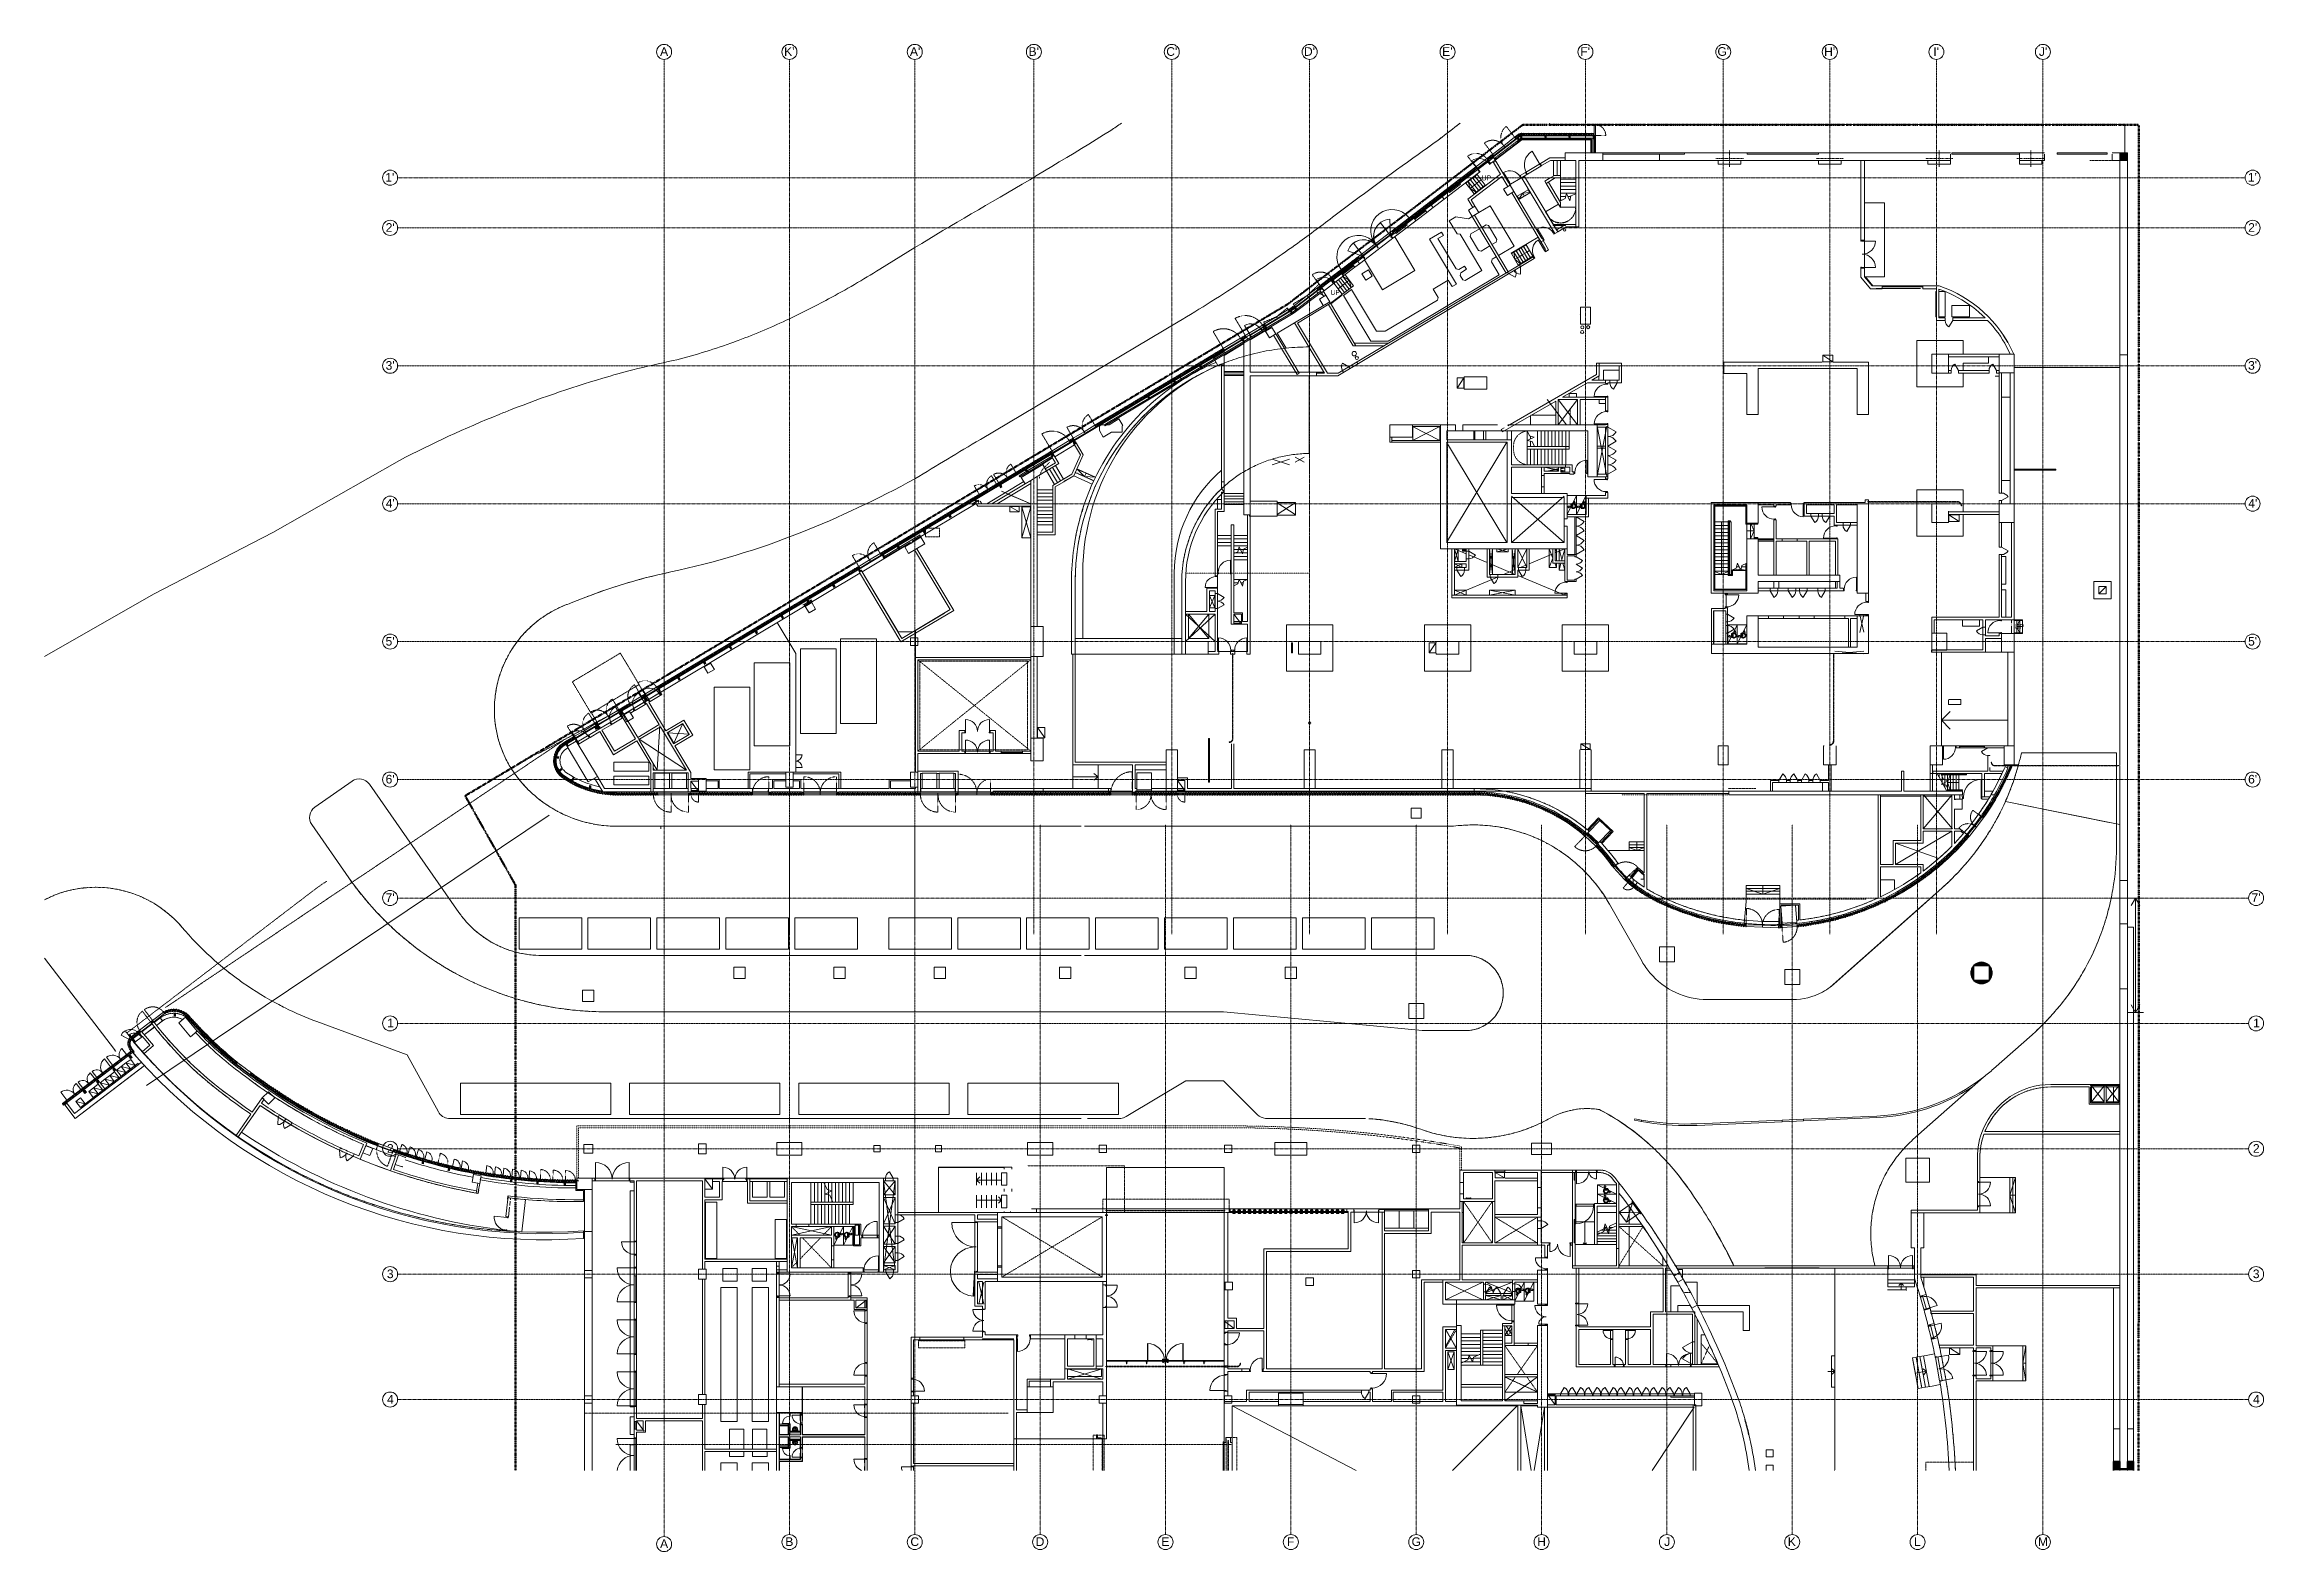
# Model space of a CAD drawing. Header units: millimetres. Extents: x -1578195 to 622687, y -255792 to 391308.
# Drawn here: x -1578195 to -1401147, y 54139 to 174346 of the extents above; entities that cross this region are included whole.
import ezdxf

# ---------------------------------------------------------------- set-up
doc = ezdxf.new("R2010")
doc.units = ezdxf.units.MM
for name, pattern in [('AEC_Dash 0_53mm', [1.06, 0.53, -0.53]), ('Center', [25.4, 15.875, -3.175, 3.175, -3.175]), ('Dash', [6, 3, -3]), ('Double dash', [24.5, 10, -3, 2, -3, 2, -4.5]), ('Grid Line', [21, 12, -3, 3, -3]), ('Hidden', [2.25, 1, -1.25]), ('Long Dash', [13.5, 9, -4.5]), ('Overhead', [1.8, 1.2, -0.6])]:
    doc.linetypes.add(name, pattern=pattern)
for name, color, linetype, lineweight in [('A-000-M_MASS', 13, 'Continuous', 5), ('A-010-M_CENTRELINE', 130, 'Center', 5), ('A-010-M_LINE', 90, 'Continuous', 5), ('A-010-M_LINE-M', 33, 'Continuous', 18), ('A-010-M_LINE_Over', 1, 'Overhead', 5), ('A-010-M_MASS', 70, 'Continuous', 5), ('A-010_MH_LINE', 90, 'Hidden', 5), ('A-200-H_WALL', 111, 'Continuous', 9), ('A-200-M_WALL', 113, 'Continuous', 9), ('A-200-M_WALL_EXT', 113, 'Continuous', 9), ('A-200-M_WALL_INT', 2, 'Continuous', 9), ('A-214-M_CURT_WALL', 52, 'Continuous', 5), ('A-215-M_CURT_PANEL', 51, 'Continuous', 5), ('A-230-H_FLOOR', 190, 'Continuous', 18), ('A-230-M_FLOOR', 192, 'Continuous', 18), ('A-241-M_RAMP', 51, 'Continuous', 5), ('A-242-A_STAIR', 31, 'Continuous', 5), ('A-242-M_STAIR', 31, 'Continuous', 5), ('A-242-MB_STAIR', 31, 'Continuous', 5), ('A-314-M_WINDO_GLASS', 151, 'Continuous', 9), ('A-314-M_WINDOW', 151, 'Continuous', 5), ('A-314-M_WINDOW_FRM', 151, 'Continuous', 9), ('A-325-M_DOOR', 31, 'Continuous', 5), ('A-325-M_DOOR__FRAME', 31, 'Continuous', 18), ('A-325-M_DOOR_OPENING', 31, 'Continuous', 18), ('A-325-M_DOOR_PANEL', 31, 'Continuous', 5), ('A-325-MH_DOOR', 31, 'Long Dash', 5), ('A-340-M_RAILING', 11, 'Continuous', 5), ('A-770-MH_FFE_SA', 91, 'Overhead', 5), ('C-910-M_SITE_BOUND', 91, 'Double dash', 70), ('M-520-M_DRAINAGE_FW', 2, 'Continuous', 5), ('M-567-M_MECH_EQP', 50, 'Continuous', 5), ('S-280-M_COLUMN', 52, 'Continuous', 9), ('S-280-M_STRUCT_FRAME', 12, 'Continuous', 5), ('Z-030-M_GRID', 191, 'Continuous', 5), ('Z-033_T_GRIDREF', 31, 'Continuous', 5), ('Z-060-M_DETAIL', 92, 'Continuous', 5), ('Z-060-M_LINE_MEDIUM', 33, 'Continuous', 9)]:
    doc.layers.add(name, color=color, linetype=linetype, lineweight=lineweight)
doc.styles.add('Arial_1', font='arial.ttf', dxfattribs={"height": 1.475299})
doc.styles.add('Arial_2', font='arial.ttf', dxfattribs={"height": 1.967066})
pattern_1 = [(45, (-0.0002, 5e-05), (-1391.035, 1391.035), []), (135, (-0.0002, 5e-05), (-1391.035, -1391.035), [])]

# ---------------------------------------------------------------- blocks, each defined once
blk = doc.blocks.new('0291')
at = {"layer": 'A-200-H_WALL', "lineweight": 5}
h = blk.add_hatch(dxfattribs=at)
h.set_pattern_fill('FP_6', color=1, style=0, pattern_type=2)
h.set_pattern_definition([(270, (83994.51, 144113.43), (100, 6e-15), [])])
h.paths.add_polyline_path([(84190, 143857), (84193, 143860), (83727, 144239), (83821, 144355), (83801, 144372), (83706, 144256), (83945, 144052), (84186, 143860)], flags=0)
h = blk.add_hatch(dxfattribs=at)
h.set_pattern_fill('FP_3', color=1, style=0, pattern_type=2)
h.set_pattern_definition([(270, (-8437.98, 121511), (100, 6e-15), [])])
h.paths.add_polyline_path([(-3288, 120444), (-3288, 120445), (-3324, 120446)], flags=0)
h.paths.add_polyline_path([(-3983, 120497), (-3983, 120498), (-4022, 120500)], flags=0)
h.paths.add_polyline_path([(-4678, 120561), (-4678, 120562), (-4714, 120565)], flags=0)
h.paths.add_polyline_path([(-5371, 120637), (-5371, 120638), (-5408, 120641)], flags=0)
h.paths.add_polyline_path([(-6063, 120723), (-6063, 120725), (-6099, 120728)], flags=0)
h.paths.add_polyline_path([(-6754, 120821), (-6754, 120823), (-6790, 120827)], flags=0)
h.paths.add_polyline_path([(-9498, 121324), (-9498, 121326), (-9698, 121368)], flags=0)
h.paths.add_polyline_path([(-11724, 121870), (-11724, 121871), (-11843, 121903)], flags=0)
h.paths.add_polyline_path([(-12395, 122059), (-12395, 122060), (-12439, 122072)], flags=0)
at = {"layer": 'A-200-M_WALL', "lineweight": 13}
for points in [[(123585, 201831), (123585, 202431), (122985, 202431), (122985, 201831)], [(42060, 117691), (42210, 117691), (42210, 117726), (42060, 117726)]]:
    blk.add_hatch(color=1, dxfattribs=at).paths.add_polyline_path(points, flags=0)
at = {"layer": 'A-214-M_CURT_WALL', "extrusion": (0, 0, -1)}
for points in [[(-43730, 105862), (-43755, 105862), (-43755, 106010), (-43813, 106010), (-43813, 106022), (-43673, 106022), (-43673, 106010), (-43730, 106010)], [(-45325, 105862), (-45350, 105862), (-45350, 106010), (-45408, 106010), (-45408, 106022), (-45268, 106022), (-45268, 106010), (-45325, 106010)], [(-46825, 105862), (-46850, 105862), (-46850, 106010), (-46908, 106010), (-46908, 106022), (-46768, 106022), (-46768, 106010), (-46825, 106010)], [(-48325, 105862), (-48350, 105862), (-48350, 106010), (-48408, 106010), (-48408, 106022), (-48268, 106022), (-48268, 106010), (-48325, 106010)], [(-49920, 105862), (-49945, 105862), (-49945, 106010), (-50003, 106010), (-50003, 106022), (-49863, 106022), (-49863, 106010), (-49920, 106010)]]:
    blk.add_hatch(color=1, dxfattribs=at).paths.add_polyline_path(points, flags=0)
at = {"layer": 'A-230-H_FLOOR'}
h = blk.add_hatch(color=1, dxfattribs=at)
h.paths.add_polyline_path([(111350, 136431), (111350, 137631), (111282, 137554), (111224, 137470), (111177, 137379), (111140, 137284), (111116, 137184), (111103, 137082), (111103, 136980), (111116, 136878), (111140, 136779), (111177, 136683), (111224, 136592), (111282, 136508)], flags=0)
h.paths.add_polyline_path([(112550, 136431), (112618, 136508), (112677, 136592), (112724, 136683), (112760, 136779), (112785, 136878), (112797, 136980), (112797, 137082), (112785, 137184), (112760, 137284), (112724, 137379), (112677, 137470), (112618, 137554), (112550, 137631), (112550, 136811)], flags=0)
h = blk.add_hatch(color=1, dxfattribs=at)
h.paths.add_polyline_path([(112002, 136184), (112103, 136197), (112203, 136221), (112299, 136257), (112389, 136305), (112474, 136363), (112550, 136431), (111350, 136431), (111427, 136363), (111511, 136305), (111602, 136257), (111698, 136221), (111797, 136197), (111899, 136184)], flags=0)
h.paths.add_polyline_path([(112282, 137631), (112550, 137631), (112474, 137699), (112389, 137757), (112282, 137811), (112203, 137841), (112103, 137866), (112002, 137878), (111899, 137878), (111797, 137866), (111698, 137841), (111596, 137802), (111511, 137757), (111427, 137699), (111350, 137631)], flags=0)
for points in [[(122485, 97475), (122985, 97475), (122985, 98057), (122485, 98057)], [(122485, 97356), (124085, 97356), (124085, 97475), (122485, 97475)], [(124085, 97475), (124085, 98057), (123585, 98057), (123585, 97475)]]:
    blk.add_hatch(color=1, dxfattribs=at).paths.add_polyline_path(points, flags=0)
at = {"layer": 'A-314-M_WINDOW'}
h = blk.add_hatch(dxfattribs=at)
h.set_pattern_fill('FP_9', color=1, angle=180, style=0, pattern_type=2)
h.set_pattern_definition([(45, (-0.0004, -0.0003), (-1391.035, 1391.035), []), (135, (-0.0004, -0.0003), (-1391.035, -1391.035), [])])
h.paths.add_polyline_path([(73905, 121116), (73920, 121116), (73920, 121141), (73130, 121141), (73130, 121116), (73155, 121116)], flags=0)
h = blk.add_hatch(dxfattribs=at)
h.set_pattern_fill('FP_1', color=1, angle=-90, style=0, pattern_type=2)
h.set_pattern_definition([(45, (6e-05, -0.0003), (-1391.035, 1391.035), []), (135, (6e-05, -0.0003), (-1391.035, -1391.035), [])])
h.paths.add_polyline_path([(23050, 110331), (23050, 110921), (23015, 110921), (23015, 110331)], flags=0)
h = blk.add_hatch(dxfattribs=at)
h.set_pattern_fill('FP_4', color=1, style=0, pattern_type=2)
h.set_pattern_definition([(45, (6e-05, 5e-05), (-1391.035, 1391.035), []), (135, (6e-05, 5e-05), (-1391.035, -1391.035), [])])
h.paths.add_polyline_path([(77920, 103306), (77920, 103341), (77330, 103341), (77330, 103306)], flags=0)
h = blk.add_hatch(dxfattribs=at)
h.set_pattern_fill('FP_2', color=1, angle=-90, style=0, pattern_type=2)
h.set_pattern_definition(pattern_1)
h.paths.add_polyline_path([(4494, 100651), (4494, 101241), (4450, 101241), (4450, 100651)], flags=0)
h = blk.add_hatch(dxfattribs=at)
h.set_pattern_fill('FP_2', color=1, angle=-90, style=0, pattern_type=2)
h.set_pattern_definition(pattern_1)
h.paths.add_polyline_path([(4538, 100646), (4538, 100686), (4494, 100686), (4494, 100646)], flags=0)
h.paths.add_polyline_path([(4538, 101206), (4538, 101246), (4494, 101246), (4494, 101206)], flags=0)
h = blk.add_hatch(dxfattribs=at)
h.set_pattern_fill('FP_8', color=1, angle=90, style=0, pattern_type=2)
h.set_pattern_definition([(216.87, (508, 1270), (3809.99546, 2540.0068), [635, -5715]), (206.565, (1270, 889), (-1270.001, -1269.9996), [1419.903, -1419.903]), (198.435, (1270, 254), (-2539.9978, -1270.0027), [803.219, -3212.874])])
h.paths.add_polyline_path([(51442, 99526), (51522, 99526), (51522, 99646), (51442, 99646)], flags=0)
at = {"layer": 'A-325-M_DOOR'}
h = blk.add_hatch(dxfattribs=at)
h.set_pattern_fill('FP_5', color=1, angle=-16.62175, style=0, pattern_type=2)
h.set_pattern_definition([(253.378, (-12092.44, 121970.46), (95.821, -28.605), [])])
h.paths.add_polyline_path([(-12348, 122202), (-12347, 122203), (-12439, 122229)], flags=0)
h = blk.add_hatch(dxfattribs=at)
h.set_pattern_fill('FP_5', color=1, angle=-15.69363, style=0, pattern_type=2)
h.set_pattern_definition([(254.306, (-11414.72, 121785.84), (96.272, -27.05), [])])
h.paths.add_polyline_path([(-11674, 122014), (-11673, 122014), (-11765, 122038)], flags=0)
h = blk.add_hatch(dxfattribs=at)
h.set_pattern_fill('FP_5', color=1, angle=-12.64397, style=0, pattern_type=2)
h.set_pattern_definition([(257.356, (-9169.78, 121256.33), (97.575, -21.889), [])])
h.paths.add_polyline_path([(-9441, 121467), (-9440, 121471), (-10023, 121602), (-10024, 121597), (-9698, 121523)], flags=0)
h = blk.add_hatch(dxfattribs=at)
h.set_pattern_fill('FP_5', color=1, angle=-11.71585, style=0, pattern_type=2)
h.set_pattern_definition([(258.284, (-8485.84, 121113.62), (97.917, -20.306), [])])
h.paths.add_polyline_path([(-8790, 121177), (-8790, 121178), (-9012, 121223)], flags=0)
h = blk.add_hatch(dxfattribs=at)
h.set_pattern_fill('FP_5', color=1, angle=-9.32902, style=0, pattern_type=2)
h.set_pattern_definition([(260.671, (-6508.82, 120776.74), (98.677, -16.21), [])])
h.paths.add_polyline_path([(-6814, 120827), (-6814, 120832), (-7149, 120882), (-6957, 120850)], flags=0)
h = blk.add_hatch(dxfattribs=at)
h.set_pattern_fill('FP_5', color=1, angle=-8.00335, style=0, pattern_type=2)
h.set_pattern_definition([(261.997, (-5812, 120687.96), (99.026, -13.923), [])])
h.paths.add_polyline_path([(-6120, 120731), (-6120, 120732), (-6308, 120758)], flags=0)
h = blk.add_hatch(dxfattribs=at)
h.set_pattern_fill('FP_5', color=1, angle=-7.07522, style=0, pattern_type=2)
h.set_pattern_definition([(262.925, (-5117.86, 120598.31), (99.239, -12.317), [])])
h.paths.add_polyline_path([(-5426, 120637), (-5425, 120644), (-5800, 120689), (-6018, 120718), (-6019, 120710), (-5586, 120656)], flags=0)
h = blk.add_hatch(dxfattribs=at)
h.set_pattern_fill('FP_5', color=1, angle=-6.14709, style=0, pattern_type=2)
h.set_pattern_definition([(263.853, (-4421.09, 120533.44), (99.425, -10.708), [])])
h.paths.add_polyline_path([(-4730, 120567), (-4730, 120568), (-4949, 120590)], flags=0)
h = blk.add_hatch(dxfattribs=at)
h.set_pattern_fill('FP_5', color=1, angle=-5.21897, style=0, pattern_type=2)
h.set_pattern_definition([(264.781, (-3726.37, 120468.8), (99.585, -9.096), [])])
h.paths.add_polyline_path([(-4036, 120497), (-4035, 120503), (-4446, 120538), (-4630, 120557), (-4631, 120551), (-4216, 120513)], flags=0)
h = blk.add_hatch(dxfattribs=at)
h.set_pattern_fill('FP_5', color=1, angle=-4.29084, style=0, pattern_type=2)
h.set_pattern_definition([(265.71, (-3026.44, 120424.23), (99.72, -7.482), [])])
h.paths.add_polyline_path([(-3335, 120447), (-3335, 120448), (-3590, 120467)], flags=0)
at = {"layer": 'A-325-M_DOOR_PANEL'}
h = blk.add_hatch(dxfattribs=at)
h.set_pattern_fill('FP_5', color=1, angle=180, style=0, pattern_type=2)
h.set_pattern_definition([(90, (8690.78, 151381.17), (-100, 6e-15), [])])
h.paths.add_polyline_path([(9000, 151381), (9000, 151231), (9600, 151231), (9600, 151381), (9086, 151381)], flags=0)
h = blk.add_hatch(dxfattribs=at)
h.set_pattern_fill('FP_5', color=1, angle=180, style=0, pattern_type=2)
h.set_pattern_definition([(90, (47490.78, 151381.17), (-100, 6e-15), [])])
h.paths.add_polyline_path([(47800, 151381), (47800, 151231), (48400, 151231), (48400, 151381), (47886, 151381)], flags=0)
h = blk.add_hatch(dxfattribs=at)
h.set_pattern_fill('FP_7', color=1, angle=-39.14497, style=0, pattern_type=2)
h.set_pattern_definition([(50.855, (84527.5, 143781.01), (77.555, -63.128), [])])
h.paths.add_polyline_path([(84193, 143860), (84287, 143976), (83822, 144355), (83727, 144239)], flags=0)
h = blk.add_hatch(dxfattribs=at)
h.set_pattern_fill('FP_5', color=1, angle=-18.47789, style=0, pattern_type=2)
h.set_pattern_definition([(251.522, (-13434.64, 122372.67), (94.845, -31.694), [])])
h.paths.add_polyline_path([(-13728, 122471), (-13681, 122613), (-14250, 122803), (-14297, 122661), (-13810, 122498)], flags=0)
at = {"layer": 'Z-060-M_DETAIL', "extrusion": (0, 0, -1)}
for points in [[(-52418, 117969), (-52418, 118094), (-52415, 118120), (-52405, 118144), (-52389, 118165), (-52368, 118181), (-52344, 118191), (-52318, 118194), (-52292, 118191), (-52268, 118181), (-52248, 118165), (-52232, 118144), (-52222, 118120), (-52218, 118094), (-52218, 117969)], [(-52831, 117969), (-52831, 118094), (-52828, 118120), (-52818, 118144), (-52802, 118165), (-52781, 118181), (-52757, 118191), (-52731, 118194), (-52705, 118191), (-52681, 118181), (-52661, 118165), (-52645, 118144), (-52635, 118120), (-52631, 118094), (-52631, 117969)], [(-53244, 117969), (-53244, 118094), (-53241, 118120), (-53231, 118144), (-53215, 118165), (-53194, 118181), (-53170, 118191), (-53144, 118194), (-53118, 118191), (-53094, 118181), (-53074, 118165), (-53058, 118144), (-53048, 118120), (-53044, 118094), (-53044, 117969)], [(-53657, 117969), (-53657, 118094), (-53654, 118120), (-53644, 118144), (-53628, 118165), (-53607, 118181), (-53583, 118191), (-53557, 118194), (-53531, 118191), (-53507, 118181), (-53487, 118165), (-53471, 118144), (-53461, 118120), (-53457, 118094), (-53457, 117969)], [(-54070, 117969), (-54070, 118094), (-54067, 118120), (-54057, 118144), (-54041, 118165), (-54020, 118181), (-53996, 118191), (-53970, 118194), (-53944, 118191), (-53920, 118181), (-53900, 118165), (-53884, 118144), (-53874, 118120), (-53870, 118094), (-53870, 117969)], [(-54483, 117969), (-54483, 118094), (-54480, 118120), (-54470, 118144), (-54454, 118165), (-54433, 118181), (-54409, 118191), (-54383, 118194), (-54357, 118191), (-54333, 118181), (-54313, 118165), (-54297, 118144), (-54287, 118120), (-54283, 118094), (-54283, 117969)], [(-54896, 117969), (-54896, 118094), (-54893, 118120), (-54883, 118144), (-54867, 118165), (-54846, 118181), (-54822, 118191), (-54796, 118194), (-54770, 118191), (-54746, 118181), (-54726, 118165), (-54710, 118144), (-54700, 118120), (-54696, 118094), (-54696, 117969)], [(-55309, 117969), (-55309, 118094), (-55306, 118120), (-55296, 118144), (-55280, 118165), (-55259, 118181), (-55235, 118191), (-55209, 118194), (-55183, 118191), (-55159, 118181), (-55139, 118165), (-55123, 118144), (-55113, 118120), (-55109, 118094), (-55109, 117969)], [(-55722, 117969), (-55722, 118094), (-55719, 118120), (-55709, 118144), (-55693, 118165), (-55672, 118181), (-55648, 118191), (-55622, 118194), (-55596, 118191), (-55572, 118181), (-55552, 118165), (-55536, 118144), (-55526, 118120), (-55522, 118094), (-55522, 117969)], [(-56135, 117969), (-56135, 118094), (-56132, 118120), (-56122, 118144), (-56106, 118165), (-56085, 118181), (-56061, 118191), (-56035, 118194), (-56009, 118191), (-55985, 118181), (-55965, 118165), (-55949, 118144), (-55939, 118120), (-55935, 118094), (-55935, 117969)], [(-56548, 117969), (-56548, 118094), (-56545, 118120), (-56535, 118144), (-56519, 118165), (-56498, 118181), (-56474, 118191), (-56448, 118194), (-56422, 118191), (-56398, 118181), (-56378, 118165), (-56362, 118144), (-56352, 118120), (-56348, 118094), (-56348, 117969)], [(-56961, 117969), (-56961, 118094), (-56958, 118120), (-56948, 118144), (-56932, 118165), (-56911, 118181), (-56887, 118191), (-56861, 118194), (-56835, 118191), (-56811, 118181), (-56791, 118165), (-56775, 118144), (-56765, 118120), (-56761, 118094), (-56761, 117969)], [(-57374, 117969), (-57374, 118094), (-57371, 118120), (-57361, 118144), (-57345, 118165), (-57324, 118181), (-57300, 118191), (-57274, 118194), (-57248, 118191), (-57224, 118181), (-57204, 118165), (-57188, 118144), (-57178, 118120), (-57174, 118094), (-57174, 117969)], [(-57787, 117969), (-57787, 118094), (-57784, 118120), (-57774, 118144), (-57758, 118165), (-57737, 118181), (-57713, 118191), (-57687, 118194), (-57661, 118191), (-57637, 118181), (-57617, 118165), (-57601, 118144), (-57591, 118120), (-57587, 118094), (-57587, 117969)], [(-58200, 117969), (-58200, 118094), (-58197, 118120), (-58187, 118144), (-58171, 118165), (-58150, 118181), (-58126, 118191), (-58100, 118194), (-58074, 118191), (-58050, 118181), (-58030, 118165), (-58014, 118144), (-58004, 118120), (-58000, 118094), (-58000, 117969)], [(-58613, 117969), (-58613, 118094), (-58610, 118120), (-58600, 118144), (-58584, 118165), (-58563, 118181), (-58539, 118191), (-58513, 118194), (-58487, 118191), (-58463, 118181), (-58443, 118165), (-58427, 118144), (-58417, 118120), (-58413, 118094), (-58413, 117969)], [(-59026, 117969), (-59026, 118094), (-59023, 118120), (-59013, 118144), (-58997, 118165), (-58976, 118181), (-58952, 118191), (-58926, 118194), (-58900, 118191), (-58876, 118181), (-58856, 118165), (-58840, 118144), (-58830, 118120), (-58826, 118094), (-58826, 117969)], [(-59439, 117969), (-59439, 118094), (-59436, 118120), (-59426, 118144), (-59410, 118165), (-59389, 118181), (-59365, 118191), (-59339, 118194), (-59313, 118191), (-59289, 118181), (-59269, 118165), (-59253, 118144), (-59243, 118120), (-59239, 118094), (-59239, 117969)], [(-59852, 117969), (-59852, 118094), (-59849, 118120), (-59839, 118144), (-59823, 118165), (-59802, 118181), (-59778, 118191), (-59752, 118194), (-59726, 118191), (-59702, 118181), (-59682, 118165), (-59666, 118144), (-59656, 118120), (-59652, 118094), (-59652, 117969)], [(-60265, 117969), (-60265, 118094), (-60262, 118120), (-60252, 118144), (-60236, 118165), (-60215, 118181), (-60191, 118191), (-60165, 118194), (-60139, 118191), (-60115, 118181), (-60095, 118165), (-60079, 118144), (-60069, 118120), (-60065, 118094), (-60065, 117969)], [(-60678, 117969), (-60678, 118094), (-60675, 118120), (-60665, 118144), (-60649, 118165), (-60628, 118181), (-60604, 118191), (-60578, 118194), (-60552, 118191), (-60528, 118181), (-60508, 118165), (-60492, 118144), (-60482, 118120), (-60478, 118094), (-60478, 117969)], [(-61091, 117969), (-61091, 118094), (-61088, 118120), (-61078, 118144), (-61062, 118165), (-61041, 118181), (-61017, 118191), (-60991, 118194), (-60965, 118191), (-60941, 118181), (-60921, 118165), (-60905, 118144), (-60895, 118120), (-60891, 118094), (-60891, 117969)]]:
    blk.add_hatch(color=1, dxfattribs=at).paths.add_polyline_path(points, flags=0)
at = {"color": 1, "lineweight": 13}
for p, q in [((77050, 177356), (78200, 177113)), ((78200, 177249), (77289, 177056)), ((78705, 177356), (78380, 177287)), ((78380, 177075), (78705, 177006)), ((70200, 169856), (69900, 170856)), ((69900, 169856), (70200, 170856)), ((70850, 170656), (70550, 170856)), ((70550, 170656), (70850, 170856)), ((72950, 168806), (72700, 170856)), ((72950, 170856), (72700, 168806)), ((74175, 170606), (73275, 170856)), ((73275, 170606), (74175, 170856)), ((74500, 168806), (74750, 170856)), ((74500, 170856), (74750, 168806)), ((74950, 169356), (75670, 170856)), ((74950, 170856), (75670, 169356)), ((77450, 170856), (77750, 170106)), ((77450, 169356), (77750, 170106)), ((77950, 170606), (78050, 170856)), ((78250, 170856), (78502, 169906)), ((78449, 169906), (78700, 170856)), ((70500, 169356), (69900, 169656)), ((69900, 169356), (70500, 169656)), ((77910, 169706), (78050, 169356)), ((78250, 169156), (78396, 169706)), ((78555, 169706), (78700, 169156)), ((50796, 167141), (50350, 166152)), ((50350, 167131), (50796, 166141)), ((70850, 167156), (69900, 167556)), ((69900, 167156), (70850, 167556)), ((72700, 167556), (74750, 167156)), ((72700, 167156), (74750, 167556)), ((48675, 165656), (50298, 163706)), ((50298, 165656), (48675, 163706)), ((69175, 107236), (69936, 108606)), ((70048, 107106), (69214, 108606)), ((74426, 108876), (73925, 108126)), ((74025, 108876), (74476, 108201)), ((69375, 105406), (69875, 106806)), ((69375, 106806), (69875, 105406))]:
    blk.add_line(p, q, dxfattribs=at)
at = {"color": 1, "linetype": 'AEC_Dash 0_53mm', "lineweight": 5}
for p, q in [((70625, 118806), (72908, 115511)), ((70643, 115511), (72925, 118806)), ((76484, 115511), (73125, 117556)), ((73166, 115511), (76525, 117556)), ((70075, 108606), (69175, 107106)), ((70075, 107106), (69175, 108606)), ((74188, 108126), (73926, 108692)), ((74213, 108126), (74476, 108692))]:
    blk.add_line(p, q, dxfattribs=at)
at = {"color": 1, "linetype": 'Dash', "lineweight": 9}
for p, q in [((33800, 112776), (41800, 117576)), ((33800, 117576), (41800, 112776)), ((17010, 116806), (17687, 116106)), ((17700, 114220), (19330, 115906)), ((17880, 115906), (20200, 113506)), ((19524, 116106), (20200, 116806)), ((17010, 113506), (17500, 114013)), ((73926, 107306), (75542, 105006)), ((74909, 105006), (76525, 107306)), ((73926, 103606), (74769, 104806)), ((75682, 104806), (76525, 103606))]:
    blk.add_line(p, q, dxfattribs=at)
at = {"layer": 'A-000-M_MASS', "color": 1}
for p, q in [((81750, 202431), (88250, 202431)), ((81750, 202331), (81750, 202431)), ((88250, 202331), (81750, 202331)), ((88250, 202431), (88250, 202331)), ((93250, 202431), (98950, 202431)), ((93250, 202331), (93250, 202431)), ((98950, 202331), (93250, 202331)), ((98950, 202431), (98950, 202331)), ((109575, 202431), (114975, 202431)), ((109575, 202331), (109575, 202431)), ((114975, 202331), (109575, 202331)), ((114975, 202431), (114975, 202331)), ((117985, 202431), (121985, 202431)), ((117985, 202331), (117985, 202431)), ((121985, 202331), (117985, 202331)), ((121985, 202431), (121985, 202331)), ((69457, 199347), (70331, 200014)), ((69517, 199267), (69457, 199347)), ((70392, 199935), (69517, 199267)), ((70331, 200014), (70392, 199935)), ((65195, 196095), (66070, 196763)), ((66131, 196683), (65256, 196016)), ((66070, 196763), (66131, 196683)), ((65256, 196016), (65195, 196095)), ((57050, 189752), (59196, 191390)), ((59257, 191310), (57110, 189672)), ((59196, 191390), (59257, 191310)), ((49014, 184950), (56997, 189720)), ((57048, 189634), (49065, 184864)), ((56997, 189720), (57048, 189634)), ((57110, 189672), (57050, 189752)), ((49065, 184864), (49014, 184950)), ((42144, 180845), (45535, 182871)), ((45586, 182785), (42195, 180759)), ((45535, 182871), (45586, 182785)), ((42195, 180759), (42144, 180845)), ((31779, 121095), (31779, 120095)), ((32177, 121095), (32177, 120095)), ((32576, 121095), (32576, 120095)), ((32974, 121095), (32974, 120095)), ((33372, 121095), (33372, 120095)), ((31779, 119303), (31779, 118303)), ((32177, 119303), (32177, 118303)), ((32576, 119303), (32576, 118303)), ((32974, 119303), (32974, 118303)), ((33372, 119303), (33372, 118303)), ((70865, 119106), (70850, 119106)), ((70850, 119106), (70850, 119006)), ((70865, 119006), (70865, 119106)), ((71185, 119066), (70865, 119066)), ((70865, 119047), (71185, 119047)), ((71200, 119106), (71185, 119106)), ((71185, 119106), (71185, 119006)), ((71200, 119006), (71200, 119106)), ((33450, 113676), (33450, 116676)), ((33450, 116676), (33800, 116676)), ((33800, 116676), (33800, 113676)), ((33800, 113676), (33450, 113676)), ((40660, 107854), (40645, 107854)), ((40645, 107854), (40645, 107754)), ((40645, 107754), (40660, 107754)), ((40660, 107754), (40660, 107854)), ((40980, 107814), (40660, 107814)), ((40660, 107795), (40980, 107795)), ((40995, 107854), (40980, 107854)), ((40980, 107854), (40980, 107754)), ((40980, 107754), (40995, 107754)), ((40995, 107754), (40995, 107854))]:
    blk.add_line(p, q, dxfattribs=at)
at = {"layer": 'A-000-M_MASS', "color": 1, "lineweight": 9}
for p, q in [((55350, 177555), (56750, 178005)), ((55350, 178005), (56750, 177555)), ((57200, 177756), (57900, 178156)), ((57200, 178156), (57900, 177756)), ((55750, 173581), (57200, 174531)), ((55750, 174531), (57200, 173581)), ((121900, 167856), (121300, 167856)), ((121300, 167856), (121300, 167256)), ((121300, 167256), (121900, 167856)), ((121300, 167256), (121900, 167256)), ((121900, 167256), (121900, 167856))]:
    blk.add_line(p, q, dxfattribs=at)
at = {"layer": 'A-000-M_MASS', "color": 1, "lineweight": 18}
for p, q in [((122300, 168256), (120900, 168256)), ((120900, 168256), (120900, 166856)), ((122300, 166856), (122300, 168256)), ((120900, 166856), (122300, 166856)), ((121300, 167256), (121300, 167856)), ((121300, 167856), (121900, 167856)), ((121900, 167256), (121300, 167256)), ((121900, 167856), (121900, 167256)), ((34200, 121095), (33773, 121095)), ((33773, 121095), (33773, 120095)), ((34200, 120095), (34200, 121095)), ((33773, 120095), (34200, 120095)), ((34200, 119303), (33773, 119303)), ((33773, 119303), (33773, 118303)), ((34200, 118303), (34200, 119303)), ((33773, 118303), (34200, 118303)), ((16880, 101101), (16280, 101101)), ((16280, 101101), (16280, 101081)), ((16280, 101081), (16880, 101081)), ((16880, 101981), (16880, 101681)), ((16900, 101981), (16880, 101981)), ((16880, 101681), (16900, 101681)), ((16880, 101081), (16880, 101101)), ((16880, 101081), (16880, 101056)), ((16900, 101081), (16880, 101081)), ((16880, 101056), (16900, 101056)), ((16900, 101681), (16900, 101981)), ((16900, 101056), (16900, 101081)), ((16880, 99156), (16880, 99131)), ((16900, 99156), (16880, 99156)), ((16900, 99131), (16900, 99156)), ((16880, 99131), (16280, 99131)), ((16280, 99131), (16280, 99111)), ((16280, 99111), (16880, 99111)), ((16880, 99111), (16880, 99131)), ((16880, 99131), (16900, 99131)), ((16880, 98531), (16880, 98231)), ((16900, 98531), (16880, 98531)), ((16880, 98231), (16900, 98231)), ((16900, 98231), (16900, 98531))]:
    blk.add_line(p, q, dxfattribs=at)
at = {"layer": 'A-000-M_MASS', "color": 1}
for centre, start, end in [((16886, 101083), 90.50862, 178.23416), ((16886, 99130), 181.76584, 269.49138)]:
    blk.add_arc(centre, 600, start, end, dxfattribs=at)
at = {"layer": 'A-010-M_CENTRELINE', "color": 1}
for p, q in [((1893, 151435), (1893, 151385)), ((1998, 151409), (1991, 151368)), ((2106, 151382), (2106, 151355)), ((2229, 151375), (2217, 151339))]:
    blk.add_line(p, q, dxfattribs=at)
at = {"layer": 'A-010-M_LINE', "color": 1, "lineweight": 25}
for p, q in [((74777, 203669), (74792, 203649)), ((74792, 203649), (74807, 203629)), ((74887, 203689), (74857, 203729)), ((74936, 203790), (74951, 203770)), ((74951, 203770), (74966, 203750)), ((75046, 203811), (75016, 203851)), ((75095, 203911), (75109, 203893)), ((75198, 203924), (75198, 203931)), ((75298, 203881), (75298, 203931)), ((75398, 203881), (75398, 203931)), ((75498, 203881), (75498, 203931)), ((75598, 203931), (75598, 203906)), ((75598, 203906), (75598, 203881)), ((75698, 203881), (75698, 203931)), ((75798, 203931), (75798, 203906)), ((75798, 203906), (75798, 203881)), ((75898, 203881), (75898, 203931)), ((75998, 203931), (75998, 203906)), ((75998, 203931), (75998, 203906)), ((75998, 203906), (75998, 203881)), ((76098, 203881), (76098, 203931)), ((76198, 203931), (76198, 203906)), ((76198, 203906), (76198, 203881)), ((76298, 203881), (76298, 203931)), ((76398, 203931), (76398, 203906)), ((76398, 203906), (76398, 203881)), ((76498, 203881), (76498, 203931)), ((76598, 203931), (76598, 203906)), ((76598, 203906), (76598, 203881)), ((76698, 203881), (76698, 203931)), ((76798, 203931), (76798, 203906)), ((76798, 203906), (76798, 203881)), ((76898, 203881), (76898, 203931)), ((76998, 203931), (76998, 203906)), ((76998, 203906), (76998, 203881)), ((77098, 203881), (77098, 203931)), ((77198, 203931), (77198, 203906)), ((77198, 203906), (77198, 203881)), ((77298, 203881), (77298, 203931)), ((77398, 203931), (77398, 203906)), ((77398, 203906), (77398, 203881)), ((77498, 203881), (77498, 203931)), ((77598, 203931), (77598, 203906)), ((77598, 203906), (77598, 203881)), ((77698, 203881), (77698, 203931)), ((77798, 203931), (77798, 203906)), ((77798, 203906), (77798, 203881)), ((77898, 203881), (77898, 203931)), ((77998, 203931), (77998, 203906)), ((77998, 203906), (77998, 203881)), ((78098, 203881), (78098, 203931)), ((78198, 203931), (78198, 203906)), ((78198, 203906), (78198, 203881)), ((78298, 203881), (78298, 203931)), ((78398, 203931), (78398, 203906)), ((78398, 203931), (78398, 203906)), ((78398, 203906), (78398, 203881)), ((78498, 203881), (78498, 203931)), ((78598, 203931), (78598, 203906)), ((78598, 203906), (78598, 203881)), ((78698, 203881), (78698, 203931)), ((78798, 203931), (78798, 203906)), ((78798, 203906), (78798, 203881)), ((78898, 203881), (78898, 203931)), ((78998, 203931), (78998, 203906)), ((78998, 203906), (78998, 203881)), ((79098, 203881), (79098, 203931)), ((79198, 203931), (79198, 203906)), ((79198, 203906), (79198, 203881)), ((79298, 203881), (79298, 203931)), ((79398, 203931), (79398, 203906)), ((79398, 203906), (79398, 203881)), ((79498, 203881), (79498, 203931)), ((79598, 203931), (79598, 203906)), ((79598, 203906), (79598, 203881)), ((79698, 203881), (79698, 203931)), ((79798, 203931), (79798, 203906)), ((79798, 203906), (79798, 203881)), ((79898, 203881), (79898, 203931)), ((79998, 203931), (79998, 203906)), ((79998, 203906), (79998, 203881)), ((80098, 203881), (80098, 203931)), ((80198, 203931), (80198, 203906)), ((80198, 203906), (80198, 203881)), ((80298, 203881), (80298, 203931)), ((80398, 203931), (80398, 203906)), ((80398, 203906), (80398, 203881)), ((80398, 203906), (80398, 203892)), ((80498, 203881), (80498, 203931)), ((80598, 203931), (80598, 203906)), ((80598, 203906), (80598, 203881)), ((80698, 203881), (80698, 203931)), ((80798, 203931), (80798, 203906)), ((80798, 203931), (80798, 203906)), ((80798, 203906), (80798, 203881)), ((80898, 203881), (80898, 203931)), ((80998, 203931), (80998, 203906)), ((80998, 203906), (80998, 203881)), ((72552, 201969), (72567, 201949)), ((72567, 201949), (72582, 201929)), ((72662, 201990), (72631, 202030)), ((72711, 202090), (72726, 202070)), ((72726, 202070), (72741, 202050)), ((72821, 202111), (72790, 202151)), ((72870, 202212), (72885, 202192)), ((72885, 202192), (72900, 202172)), ((72980, 202232), (72949, 202272)), ((70087, 200089), (70102, 200069)), ((70102, 200069), (70117, 200049)), ((70197, 200110), (70167, 200150)), ((70246, 200210), (70261, 200190)), ((70261, 200190), (70276, 200170)), ((70356, 200231), (70326, 200271)), ((70405, 200331), (70420, 200312)), ((70420, 200312), (70435, 200292)), ((70515, 200352), (70485, 200392)), ((70564, 200453), (70579, 200433)), ((70579, 200433), (70594, 200413)), ((70674, 200474), (70644, 200513)), ((70723, 200574), (70738, 200554)), ((70738, 200554), (70753, 200534)), ((70833, 200595), (70803, 200635)), ((70882, 200695), (70897, 200675)), ((70897, 200675), (70913, 200656)), ((70992, 200716), (70962, 200756)), ((71041, 200817), (71056, 200797)), ((71056, 200797), (71072, 200777)), ((71151, 200838), (71121, 200877)), ((71200, 200938), (71215, 200918)), ((71215, 200918), (71231, 200898)), ((71310, 200959), (71280, 200999)), ((71359, 201059), (71374, 201039)), ((71374, 201039), (71390, 201019)), ((71469, 201080), (71439, 201120)), ((71518, 201181), (71533, 201161)), ((71533, 201161), (71549, 201141)), ((71628, 201201), (71598, 201241)), ((67812, 198290), (67781, 198330)), ((67861, 198391), (67876, 198371)), ((67876, 198371), (67891, 198351)), ((67971, 198412), (67940, 198451)), ((68020, 198512), (68035, 198492)), ((68020, 198512), (68035, 198492)), ((68035, 198492), (68050, 198472)), ((68130, 198533), (68099, 198573)), ((68179, 198633), (68194, 198613)), ((68194, 198613), (68209, 198594)), ((68289, 198654), (68258, 198694)), ((68338, 198755), (68353, 198735)), ((68353, 198735), (68368, 198715)), ((68448, 198776), (68417, 198815)), ((68497, 198876), (68512, 198856)), ((68512, 198856), (68527, 198836)), ((68607, 198897), (68576, 198937)), ((68656, 198997), (68671, 198977)), ((68671, 198977), (68686, 198957)), ((68766, 199018), (68735, 199058)), ((68815, 199119), (68830, 199099)), ((68830, 199099), (68845, 199079)), ((68925, 199139), (68894, 199179)), ((68974, 199240), (68989, 199220)), ((68989, 199220), (69004, 199200)), ((69084, 199261), (69053, 199300)), ((69133, 199361), (69148, 199341)), ((69148, 199341), (69163, 199321)), ((69243, 199382), (69212, 199422)), ((69292, 199482), (69307, 199463)), ((69307, 199463), (69322, 199443)), ((69402, 199503), (69371, 199543)), ((69451, 199604), (69466, 199584)), ((69466, 199584), (69481, 199564)), ((69561, 199625), (69531, 199664)), ((69610, 199725), (69625, 199705)), ((69625, 199705), (69640, 199685)), ((69720, 199746), (69690, 199786)), ((69769, 199846), (69784, 199826)), ((69784, 199826), (69799, 199807)), ((69879, 199867), (69849, 199907)), ((69928, 199968), (69943, 199948)), ((69928, 199968), (69943, 199948)), ((69943, 199948), (69958, 199928)), ((70038, 199988), (70008, 200028)), ((65475, 196571), (65491, 196551)), ((65491, 196551), (65506, 196532)), ((65585, 196592), (65555, 196632)), ((65635, 196693), (65650, 196673)), ((65650, 196673), (65665, 196653)), ((65744, 196713), (65714, 196753)), ((65794, 196814), (65809, 196794)), ((65809, 196794), (65824, 196774)), ((65903, 196835), (65873, 196875)), ((65953, 196935), (65968, 196915)), ((65968, 196915), (65983, 196895)), ((66062, 196956), (66032, 196996)), ((66112, 197056), (66127, 197037)), ((66112, 197056), (66127, 197037)), ((66127, 197037), (66142, 197017)), ((66221, 197077), (66191, 197117)), ((66271, 197178), (66286, 197158)), ((66286, 197158), (66301, 197138)), ((66380, 197199), (66350, 197238)), ((66430, 197299), (66445, 197279)), ((66445, 197279), (66460, 197259)), ((66539, 197320), (66509, 197360)), ((66589, 197420), (66604, 197400)), ((66604, 197400), (66619, 197381)), ((66698, 197441), (66668, 197481)), ((66748, 197542), (66763, 197522)), ((66763, 197522), (66778, 197502)), ((66857, 197563), (66827, 197602)), ((66907, 197663), (66922, 197643)), ((66922, 197643), (66937, 197623)), ((67017, 197684), (66986, 197724)), ((67066, 197784), (67081, 197764)), ((67081, 197764), (67096, 197744)), ((67176, 197805), (67145, 197845)), ((67225, 197906), (67240, 197886)), ((67240, 197886), (67255, 197866)), ((67335, 197926), (67304, 197966)), ((67384, 198027), (67399, 198007)), ((67399, 198007), (67414, 197987)), ((67494, 198048), (67463, 198087)), ((67543, 198148), (67558, 198128)), ((67558, 198128), (67573, 198108)), ((67653, 198169), (67622, 198209)), ((67702, 198269), (67717, 198250)), ((67717, 198250), (67732, 198230)), ((64998, 196207), (65014, 196188)), ((65014, 196188), (65029, 196168)), ((65108, 196228), (65078, 196268)), ((65157, 196329), (65173, 196309)), ((65173, 196309), (65188, 196289)), ((65267, 196350), (65237, 196389)), ((65316, 196450), (65332, 196430)), ((65332, 196430), (65347, 196410)), ((65426, 196471), (65396, 196511)), ((60815, 192953), (60784, 192993)), ((60864, 193054), (60879, 193034)), ((60879, 193034), (60894, 193014)), ((60974, 193075), (60943, 193114)), ((61023, 193175), (61038, 193155)), ((61038, 193155), (61053, 193135)), ((61133, 193196), (61102, 193236)), ((61182, 193296), (61197, 193276)), ((61197, 193276), (61212, 193257)), ((61292, 193317), (61261, 193357)), ((61341, 193418), (61356, 193398)), ((61356, 193398), (61371, 193378)), ((61451, 193439), (61420, 193478)), ((61500, 193539), (61515, 193519)), ((61515, 193519), (61530, 193499)), ((61610, 193560), (61580, 193600)), ((61659, 193660), (61674, 193640)), ((61674, 193640), (61689, 193620)), ((61769, 193681), (61739, 193721)), ((61818, 193781), (61833, 193762)), ((61833, 193762), (61848, 193742)), ((61928, 193802), (61898, 193842)), ((61977, 193903), (61992, 193883)), ((61992, 193883), (62007, 193863)), ((62087, 193924), (62057, 193963)), ((62136, 194024), (62151, 194004)), ((62151, 194004), (62166, 193984)), ((62246, 194045), (62216, 194085)), ((58956, 191598), (58971, 191578)), ((58971, 191578), (58986, 191558)), ((59066, 191619), (59035, 191659)), ((59115, 191719), (59130, 191700)), ((59130, 191700), (59145, 191680)), ((59225, 191740), (59194, 191780)), ((59274, 191841), (59289, 191821)), ((59289, 191821), (59304, 191801)), ((59384, 191862), (59353, 191901)), ((59433, 191962), (59448, 191942)), ((59448, 191942), (59463, 191922)), ((59543, 191983), (59512, 192023)), ((59592, 192083), (59607, 192063)), ((59607, 192063), (59622, 192044)), ((59702, 192104), (59671, 192144)), ((59751, 192205), (59766, 192185)), ((59766, 192185), (59781, 192165)), ((59861, 192226), (59830, 192265)), ((59910, 192326), (59925, 192306)), ((59925, 192306), (59940, 192286)), ((60020, 192347), (59989, 192387)), ((60069, 192447), (60084, 192427)), ((60084, 192427), (60099, 192407)), ((60179, 192468), (60148, 192508)), ((60228, 192569), (60243, 192549)), ((60243, 192549), (60258, 192529)), ((60338, 192589), (60307, 192629)), ((60387, 192690), (60402, 192670)), ((60387, 192690), (60402, 192670)), ((60402, 192670), (60417, 192650)), ((60497, 192711), (60466, 192750)), ((60546, 192811), (60561, 192791)), ((60561, 192791), (60576, 192771)), ((60656, 192832), (60625, 192872)), ((60705, 192932), (60720, 192913)), ((60720, 192913), (60735, 192893)), ((56719, 189915), (56732, 189893)), ((56732, 189893), (56745, 189872)), ((56831, 189923), (56805, 189966)), ((56886, 190017), (56901, 189997)), ((56901, 189997), (56916, 189977)), ((56995, 190037), (56965, 190077)), ((57045, 190138), (57060, 190118)), ((57060, 190118), (57075, 190098)), ((57155, 190159), (57124, 190198)), ((53024, 187707), (53037, 187686)), ((53037, 187686), (53050, 187664)), ((53136, 187716), (53110, 187759)), ((53196, 187810), (53209, 187789)), ((53209, 187789), (53222, 187767)), ((54659, 188684), (54672, 188662)), ((54672, 188662), (54685, 188641)), ((54771, 188692), (54745, 188735)), ((50032, 185919), (50044, 185898)), ((50143, 185928), (50117, 185970)), ((50203, 186022), (50216, 186000)), ((50216, 186000), (50229, 185979)), ((50315, 186030), (50289, 186073)), ((50375, 186124), (50388, 186103)), ((50388, 186103), (50401, 186081)), ((50486, 186133), (50461, 186176)), ((50547, 186227), (50559, 186205)), ((50559, 186205), (50572, 186184)), ((50658, 186235), (50633, 186278)), ((50718, 186330), (50731, 186308)), ((50731, 186308), (50744, 186287)), ((50830, 186338), (50804, 186381)), ((50890, 186432), (50903, 186411)), ((50903, 186411), (50916, 186389)), ((51002, 186440), (50976, 186483)), ((51062, 186535), (51075, 186513)), ((51075, 186513), (51087, 186492)), ((51173, 186543), (51148, 186586)), ((51233, 186637), (51246, 186616)), ((51233, 186637), (51246, 186616)), ((51246, 186616), (51259, 186594)), ((51345, 186646), (51319, 186689)), ((51405, 186740), (51418, 186718)), ((51418, 186718), (51431, 186697)), ((52964, 187613), (52939, 187656)), ((47113, 184175), (47126, 184154)), ((47113, 184175), (47126, 184154)), ((47126, 184154), (47139, 184132)), ((47224, 184184), (47199, 184227)), ((47285, 184278), (47297, 184256)), ((47297, 184256), (47310, 184235)), ((47396, 184286), (47370, 184329)), ((47456, 184380), (47469, 184359)), ((47469, 184359), (47482, 184337)), ((47568, 184389), (47542, 184432)), ((47628, 184483), (47641, 184462)), ((47641, 184462), (47654, 184440)), ((47739, 184491), (47714, 184534)), ((47800, 184586), (47813, 184564)), ((47813, 184564), (47825, 184543)), ((47911, 184594), (47886, 184637)), ((47971, 184688), (47984, 184667)), ((47984, 184667), (47997, 184645)), ((48083, 184697), (48057, 184739)), ((48143, 184791), (48156, 184769)), ((48156, 184769), (48169, 184748)), ((48255, 184799), (48229, 184842)), ((48315, 184893), (48328, 184872)), ((48328, 184872), (48340, 184850)), ((48426, 184902), (48401, 184945)), ((48486, 184996), (48499, 184974)), ((48499, 184974), (48512, 184953)), ((48598, 185004), (48572, 185047)), ((48658, 185099), (48671, 185077)), ((48671, 185077), (48684, 185056)), ((48770, 185107), (48744, 185150)), ((48830, 185201), (48843, 185180)), ((48843, 185180), (48855, 185158)), ((48941, 185209), (48916, 185252)), ((49001, 185304), (49014, 185282)), ((49014, 185282), (49027, 185261)), ((49113, 185312), (49087, 185355)), ((49173, 185406), (49186, 185385)), ((49173, 185406), (49186, 185385)), ((49186, 185385), (49199, 185363)), ((49285, 185415), (49259, 185458)), ((49345, 185509), (49358, 185487)), ((49358, 185487), (49371, 185466)), ((49456, 185517), (49431, 185560)), ((49517, 185611), (49529, 185590)), ((49529, 185590), (49542, 185569)), ((49628, 185620), (49602, 185663)), ((49688, 185714), (49701, 185693)), ((49701, 185693), (49714, 185671)), ((49800, 185722), (49774, 185765)), ((49860, 185817), (49873, 185795)), ((49873, 185795), (49886, 185774)), ((49971, 185825), (49946, 185868)), ((50044, 185898), (50057, 185876)), ((44134, 182337), (44108, 182380)), ((44194, 182431), (44207, 182410)), ((44207, 182410), (44220, 182388)), ((44306, 182440), (44280, 182483)), ((44366, 182534), (44379, 182512)), ((44379, 182512), (44392, 182491)), ((44477, 182542), (44452, 182585)), ((44538, 182636), (44550, 182615)), ((44550, 182615), (44563, 182594)), ((44649, 182645), (44623, 182688)), ((44709, 182739), (44722, 182718)), ((44722, 182718), (44735, 182696)), ((44821, 182747), (44795, 182790)), ((44881, 182842), (44894, 182820)), ((44894, 182820), (44907, 182799)), ((44993, 182850), (44967, 182893)), ((45053, 182944), (45066, 182923)), ((45053, 182944), (45066, 182923)), ((45066, 182923), (45078, 182901)), ((45164, 182953), (45139, 182995)), ((45224, 183047), (45237, 183025)), ((45237, 183025), (45250, 183004)), ((45336, 183055), (45310, 183098)), ((45396, 183149), (45409, 183128)), ((45409, 183128), (45422, 183106)), ((45508, 183158), (45482, 183201)), ((45568, 183252), (45581, 183230)), ((45581, 183230), (45593, 183209)), ((45679, 183260), (45654, 183303)), ((45739, 183355), (45752, 183333)), ((45752, 183333), (45765, 183312)), ((45851, 183363), (45825, 183406)), ((45911, 183457), (45924, 183436)), ((45924, 183436), (45937, 183414)), ((46023, 183466), (45997, 183508)), ((46083, 183560), (46096, 183538)), ((46096, 183538), (46108, 183517)), ((46194, 183568), (46169, 183611)), ((46255, 183662), (46267, 183641)), ((46267, 183641), (46280, 183619)), ((46366, 183671), (46340, 183714)), ((46426, 183765), (46439, 183743)), ((46439, 183743), (46452, 183722)), ((46538, 183773), (46512, 183816)), ((46598, 183867), (46611, 183846)), ((46611, 183846), (46624, 183825)), ((46709, 183876), (46684, 183919)), ((46770, 183970), (46782, 183949)), ((46782, 183949), (46795, 183927)), ((46881, 183978), (46855, 184021)), ((46941, 184073), (46954, 184051)), ((46954, 184051), (46967, 184030)), ((47053, 184081), (47027, 184124)), ((41276, 180687), (41288, 180666)), ((41288, 180666), (41301, 180644)), ((41387, 180696), (41361, 180739)), ((41447, 180790), (41460, 180768)), ((41460, 180768), (41473, 180747)), ((41559, 180798), (41533, 180841)), ((41619, 180892), (41632, 180871)), ((41632, 180871), (41645, 180850)), ((41730, 180901), (41705, 180944)), ((41791, 180995), (41804, 180974)), ((41804, 180974), (41816, 180952)), ((41902, 181003), (41877, 181046)), ((41962, 181098), (41975, 181076)), ((41975, 181076), (41988, 181055)), ((42074, 181106), (42048, 181149)), ((42134, 181200), (42147, 181179)), ((42147, 181179), (42160, 181157)), ((42246, 181209), (42220, 181252)), ((42306, 181303), (42319, 181281)), ((42319, 181281), (42331, 181260)), ((42417, 181311), (42392, 181354)), ((42477, 181405), (42490, 181384)), ((42490, 181384), (42503, 181362)), ((42589, 181414), (42563, 181457)), ((42649, 181508), (42662, 181487)), ((42662, 181487), (42675, 181465)), ((42761, 181516), (42735, 181559)), ((42821, 181611), (42834, 181589)), ((42834, 181589), (42846, 181568)), ((42932, 181619), (42907, 181662)), ((42992, 181713), (43005, 181692)), ((42992, 181713), (43005, 181692)), ((43005, 181692), (43018, 181670)), ((43104, 181722), (43078, 181764)), ((43164, 181816), (43177, 181794)), ((43177, 181794), (43190, 181773)), ((43276, 181824), (43250, 181867)), ((43336, 181918), (43349, 181897)), ((43349, 181897), (43361, 181875)), ((43447, 181927), (43422, 181970)), ((43508, 182021), (43520, 181999)), ((43520, 181999), (43533, 181978)), ((43619, 182029), (43593, 182072)), ((43679, 182124), (43692, 182102)), ((43692, 182102), (43705, 182081)), ((43791, 182132), (43765, 182175)), ((43851, 182226), (43864, 182205)), ((43864, 182205), (43877, 182183)), ((43962, 182234), (43937, 182277)), ((44023, 182329), (44035, 182307)), ((44035, 182307), (44048, 182286)), ((39253, 179421), (39228, 179464)), ((39313, 179515), (39326, 179493)), ((39326, 179493), (39339, 179472)), ((39425, 179523), (39399, 179566)), ((39485, 179617), (39498, 179596)), ((39498, 179596), (39511, 179575)), ((35263, 177037), (35238, 177079)), ((35323, 177131), (35336, 177109)), ((35323, 177131), (35336, 177109)), ((35336, 177109), (35349, 177088)), ((35435, 177139), (35409, 177182)), ((35495, 177233), (35508, 177212)), ((35508, 177212), (35521, 177190)), ((35607, 177242), (35581, 177285)), ((35667, 177336), (35680, 177314)), ((35680, 177314), (35692, 177293)), ((35778, 177344), (35753, 177387)), ((35838, 177439), (35851, 177417)), ((35851, 177417), (35864, 177396)), ((35950, 177447), (35924, 177490)), ((36010, 177541), (36023, 177520)), ((36023, 177520), (36036, 177498)), ((36122, 177549), (36096, 177592)), ((36182, 177644), (36195, 177622)), ((36195, 177622), (36207, 177601)), ((36293, 177652), (36268, 177695)), ((36354, 177746), (36366, 177725)), ((36366, 177725), (36379, 177703)), ((36465, 177755), (36439, 177798)), ((36525, 177849), (36538, 177827)), ((36538, 177827), (36551, 177806)), ((36637, 177857), (36611, 177900)), ((36697, 177951), (36710, 177930)), ((36710, 177930), (36723, 177909)), ((36808, 177960), (36783, 178003)), ((36869, 178054), (36881, 178033)), ((36881, 178033), (36894, 178011)), ((36980, 178062), (36954, 178105)), ((37040, 178157), (37053, 178135)), ((37053, 178135), (37066, 178114)), ((37152, 178165), (37126, 178208)), ((37212, 178259), (37225, 178238)), ((37225, 178238), (37238, 178216)), ((37323, 178268), (37298, 178310)), ((37384, 178362), (37396, 178340)), ((37384, 178362), (37396, 178340)), ((37396, 178340), (37409, 178319)), ((37495, 178370), (37469, 178413)), ((37555, 178464), (37568, 178443)), ((37568, 178443), (37581, 178421)), ((37667, 178473), (37641, 178516)), ((37727, 178567), (37740, 178545)), ((37740, 178545), (37753, 178524)), ((32233, 175284), (32246, 175263)), ((32345, 175293), (32319, 175335)), ((32405, 175387), (32418, 175365)), ((32418, 175365), (32430, 175344)), ((32516, 175395), (32491, 175438)), ((32576, 175489), (32589, 175468)), ((32589, 175468), (32602, 175446)), ((32688, 175498), (32662, 175541)), ((32748, 175592), (32761, 175570)), ((32761, 175570), (32774, 175549)), ((32860, 175600), (32834, 175643)), ((32920, 175695), (32933, 175673)), ((32933, 175673), (32945, 175652)), ((33031, 175703), (33006, 175746)), ((33091, 175797), (33104, 175776)), ((33104, 175776), (33117, 175754)), ((33203, 175805), (33177, 175848)), ((33263, 175900), (33276, 175878)), ((33263, 175900), (33276, 175878)), ((33276, 175878), (33289, 175857)), ((33375, 175908), (33349, 175951)), ((33435, 176002), (33448, 175981)), ((33448, 175981), (33461, 175959)), ((33546, 176011), (33521, 176054)), ((33607, 176105), (33619, 176083)), ((33619, 176083), (33632, 176062)), ((33718, 176113), (33692, 176156)), ((33778, 176207), (33791, 176186)), ((33791, 176186), (33804, 176165)), ((33890, 176216), (33864, 176259)), ((33950, 176310), (33963, 176289)), ((33963, 176289), (33976, 176267)), ((34061, 176318), (34036, 176361)), ((34122, 176413), (34134, 176391)), ((34134, 176391), (34147, 176370)), ((34233, 176421), (34207, 176464)), ((34293, 176515), (34306, 176494)), ((34306, 176494), (34319, 176472)), ((34405, 176524), (34379, 176567)), ((34465, 176618), (34478, 176596)), ((34478, 176596), (34491, 176575)), ((34576, 176626), (34551, 176669)), ((34637, 176720), (34649, 176699)), ((34649, 176699), (34662, 176677)), ((34748, 176729), (34723, 176772)), ((34808, 176823), (34821, 176802)), ((34821, 176802), (34834, 176780)), ((34920, 176831), (34894, 176874)), ((34980, 176926), (34993, 176904)), ((34993, 176904), (35006, 176883)), ((35092, 176934), (35066, 176977)), ((35152, 177028), (35165, 177007)), ((35165, 177007), (35177, 176985)), ((29314, 173540), (29327, 173519)), ((29327, 173519), (29340, 173497)), ((29426, 173549), (29400, 173592)), ((29486, 173643), (29499, 173621)), ((29499, 173621), (29512, 173600)), ((29598, 173651), (29572, 173694)), ((29658, 173745), (29671, 173724)), ((29671, 173724), (29683, 173702)), ((29769, 173754), (29744, 173797)), ((29829, 173848), (29842, 173827)), ((29842, 173827), (29855, 173805)), ((29941, 173856), (29915, 173899)), ((30001, 173951), (30014, 173929)), ((30014, 173929), (30027, 173908)), ((30113, 173959), (30087, 174002)), ((30173, 174053), (30186, 174032)), ((30186, 174032), (30198, 174010)), ((30284, 174062), (30259, 174104)), ((30345, 174156), (30357, 174134)), ((30357, 174134), (30370, 174113)), ((30456, 174164), (30430, 174207)), ((30516, 174258), (30529, 174237)), ((30529, 174237), (30542, 174215)), ((30628, 174267), (30602, 174310)), ((30688, 174361), (30701, 174339)), ((30701, 174339), (30714, 174318)), ((30799, 174369), (30774, 174412)), ((30860, 174464), (30872, 174442)), ((30872, 174442), (30885, 174421)), ((30971, 174472), (30945, 174515)), ((31031, 174566), (31044, 174545)), ((31044, 174545), (31057, 174523)), ((31143, 174574), (31117, 174617)), ((31203, 174669), (31216, 174647)), ((31203, 174669), (31216, 174647)), ((31216, 174647), (31229, 174626)), ((31314, 174677), (31289, 174720)), ((31375, 174771), (31387, 174750)), ((31387, 174750), (31400, 174728)), ((31486, 174780), (31460, 174823)), ((31546, 174874), (31559, 174852)), ((31559, 174852), (31572, 174831)), ((31658, 174882), (31632, 174925)), ((31718, 174976), (31731, 174955)), ((31731, 174955), (31744, 174934)), ((31830, 174985), (31804, 175028)), ((31890, 175079), (31903, 175058)), ((31903, 175058), (31915, 175036)), ((32001, 175087), (31976, 175130)), ((32061, 175182), (32074, 175160)), ((32074, 175160), (32087, 175139)), ((32173, 175190), (32147, 175233)), ((32246, 175263), (32259, 175241)), ((26336, 171702), (26310, 171745)), ((26396, 171796), (26409, 171775)), ((26409, 171775), (26421, 171753)), ((26507, 171805), (26482, 171848)), ((26567, 171899), (26580, 171877)), ((26580, 171877), (26593, 171856)), ((26679, 171907), (26653, 171950)), ((26739, 172001), (26752, 171980)), ((26752, 171980), (26765, 171959)), ((26851, 172010), (26825, 172053)), ((26911, 172104), (26924, 172083)), ((26924, 172083), (26936, 172061)), ((27022, 172112), (26997, 172155)), ((27082, 172207), (27095, 172185)), ((27082, 172207), (27095, 172185)), ((27095, 172185), (27108, 172164)), ((27194, 172215), (27168, 172258)), ((27254, 172309), (27267, 172288)), ((27267, 172288), (27280, 172266)), ((27366, 172318), (27340, 172360)), ((27426, 172412), (27439, 172390)), ((27439, 172390), (27452, 172369)), ((27537, 172420), (27512, 172463)), ((27598, 172514), (27610, 172493)), ((27610, 172493), (27623, 172471)), ((27709, 172523), (27683, 172566)), ((27769, 172617), (27782, 172596)), ((27782, 172596), (27795, 172574)), ((27881, 172625), (27855, 172668)), ((27941, 172720), (27954, 172698)), ((27954, 172698), (27967, 172677)), ((28052, 172728), (28027, 172771)), ((28113, 172822), (28125, 172801)), ((28125, 172801), (28138, 172779)), ((28224, 172831), (28198, 172873)), ((28284, 172925), (28297, 172903)), ((28297, 172903), (28310, 172882)), ((28396, 172933), (28370, 172976)), ((28456, 173027), (28469, 173006)), ((28469, 173006), (28482, 172984)), ((28567, 173036), (28542, 173079)), ((28628, 173130), (28640, 173108)), ((28640, 173108), (28653, 173087)), ((28739, 173138), (28714, 173181)), ((28799, 173232), (28812, 173211)), ((28812, 173211), (28825, 173190)), ((28911, 173241), (28885, 173284)), ((28971, 173335), (28984, 173314)), ((28984, 173314), (28997, 173292)), ((29083, 173343), (29057, 173386)), ((29143, 173438), (29156, 173416)), ((29143, 173438), (29156, 173416)), ((29156, 173416), (29168, 173395)), ((29254, 173446), (29229, 173489)), ((24164, 170463), (24177, 170441)), ((24177, 170441), (24189, 170420)), ((24275, 170471), (24250, 170514)), ((24336, 170565), (24348, 170544)), ((24348, 170544), (24361, 170522)), ((24447, 170574), (24421, 170617)), ((24507, 170668), (24520, 170646)), ((24520, 170646), (24533, 170625)), ((24619, 170676), (24593, 170719)), ((24679, 170770), (24692, 170749)), ((24692, 170749), (24705, 170727)), ((24790, 170779), (24765, 170822)), ((24851, 170873), (24863, 170852)), ((24863, 170852), (24876, 170830)), ((24962, 170881), (24936, 170924)), ((25022, 170976), (25035, 170954)), ((25022, 170976), (25035, 170954)), ((25035, 170954), (25048, 170933)), ((25134, 170984), (25108, 171027)), ((25194, 171078), (25207, 171057)), ((25207, 171057), (25220, 171035)), ((25305, 171087), (25280, 171129)), ((25366, 171181), (25378, 171159)), ((25378, 171159), (25391, 171138)), ((25477, 171189), (25451, 171232)), ((25537, 171283), (25550, 171262)), ((25550, 171262), (25563, 171240)), ((25649, 171292), (25623, 171335)), ((25709, 171386), (25722, 171364)), ((25722, 171364), (25735, 171343)), ((25820, 171394), (25795, 171437)), ((25881, 171489), (25894, 171467)), ((25894, 171467), (25906, 171446)), ((25992, 171497), (25967, 171540)), ((26052, 171591), (26065, 171570)), ((26065, 171570), (26078, 171548)), ((26164, 171599), (26138, 171642)), ((26224, 171694), (26237, 171672)), ((26237, 171672), (26250, 171651)), ((20390, 168208), (20403, 168186)), ((20501, 168216), (20476, 168259)), ((20561, 168310), (20574, 168289)), ((20574, 168289), (20587, 168267)), ((20673, 168318), (20647, 168361)), ((20733, 168413), (20746, 168391)), ((20746, 168391), (20759, 168370)), ((20845, 168421), (20819, 168464)), ((20905, 168515), (20918, 168494)), ((20918, 168494), (20930, 168472)), ((21016, 168524), (20991, 168567)), ((21076, 168618), (21089, 168596)), ((21089, 168596), (21102, 168575)), ((21188, 168626), (21162, 168669)), ((21248, 168720), (21261, 168699)), ((21261, 168699), (21274, 168678)), ((21360, 168729), (21334, 168772)), ((21420, 168823), (21433, 168802)), ((21433, 168802), (21445, 168780)), ((21531, 168831), (21506, 168874)), ((21591, 168926), (21604, 168904)), ((21604, 168904), (21617, 168883)), ((21703, 168934), (21677, 168977)), ((21763, 169028), (21776, 169007)), ((21776, 169007), (21789, 168985)), ((21875, 169037), (21849, 169080)), ((21935, 169131), (21948, 169109)), ((21948, 169109), (21961, 169088)), ((22046, 169139), (22021, 169182)), ((22107, 169233), (22119, 169212)), ((22107, 169233), (22119, 169212)), ((22119, 169212), (22132, 169190)), ((22218, 169242), (22192, 169285)), ((22278, 169336), (22291, 169315)), ((22291, 169315), (22304, 169293)), ((22390, 169344), (22364, 169387)), ((17471, 166464), (17484, 166442)), ((17484, 166442), (17497, 166421)), ((17583, 166472), (17557, 166515)), ((17643, 166566), (17656, 166545)), ((17656, 166545), (17668, 166523)), ((17754, 166575), (17729, 166617)), ((17814, 166669), (17827, 166647)), ((17827, 166647), (17840, 166626)), ((17926, 166677), (17900, 166720)), ((17986, 166771), (17999, 166750)), ((17986, 166771), (17999, 166750)), ((17999, 166750), (18012, 166728)), ((18098, 166780), (18072, 166823)), ((18158, 166874), (18171, 166852)), ((18171, 166852), (18183, 166831)), ((18269, 166882), (18244, 166925)), ((18329, 166977), (18342, 166955)), ((18342, 166955), (18355, 166934)), ((18441, 166985), (18415, 167028)), ((18501, 167079), (18514, 167058)), ((18514, 167058), (18527, 167036)), ((18613, 167087), (18587, 167130)), ((18673, 167182), (18686, 167160)), ((18686, 167160), (18698, 167139)), ((18784, 167190), (18759, 167233)), ((18845, 167284), (18857, 167263)), ((18857, 167263), (18870, 167241)), ((18956, 167293), (18930, 167336)), ((19016, 167387), (19029, 167365)), ((19029, 167365), (19042, 167344)), ((19128, 167395), (19102, 167438)), ((19188, 167489), (19201, 167468)), ((19201, 167468), (19214, 167447)), ((19299, 167498), (19274, 167541)), ((19360, 167592), (19372, 167571)), ((19372, 167571), (19385, 167549)), ((19471, 167600), (19445, 167643)), ((19531, 167695), (19544, 167673)), ((19544, 167673), (19557, 167652)), ((19643, 167703), (19617, 167746)), ((19703, 167797), (19716, 167776)), ((19716, 167776), (19729, 167754)), ((19814, 167806), (19789, 167848)), ((19875, 167900), (19887, 167878)), ((19887, 167878), (19900, 167857)), ((19986, 167908), (19960, 167951)), ((20046, 168002), (20059, 167981)), ((20046, 168002), (20059, 167981)), ((20059, 167981), (20072, 167959)), ((20158, 168011), (20132, 168054)), ((20218, 168105), (20231, 168083)), ((20231, 168083), (20244, 168062)), ((20329, 168113), (20304, 168156)), ((20403, 168186), (20415, 168165)), ((14492, 164625), (14467, 164668)), ((14552, 164720), (14565, 164698)), ((14565, 164698), (14578, 164677)), ((14664, 164728), (14638, 164771)), ((14724, 164822), (14737, 164801)), ((14737, 164801), (14750, 164779)), ((14836, 164831), (14810, 164873)), ((14896, 164925), (14909, 164903)), ((14909, 164903), (14921, 164882)), ((15007, 164933), (14982, 164976)), ((15067, 165027), (15080, 165006)), ((15080, 165006), (15093, 164984)), ((15179, 165036), (15153, 165079)), ((15239, 165130), (15252, 165108)), ((15252, 165108), (15265, 165087)), ((15351, 165138), (15325, 165181)), ((15411, 165233), (15424, 165211)), ((15424, 165211), (15436, 165190)), ((15522, 165241), (15497, 165284)), ((15582, 165335), (15595, 165314)), ((15595, 165314), (15608, 165292)), ((15694, 165344), (15668, 165386)), ((15754, 165438), (15767, 165416)), ((15767, 165416), (15780, 165395)), ((15866, 165446), (15840, 165489)), ((15926, 165540), (15939, 165519)), ((15926, 165540), (15939, 165519)), ((15939, 165519), (15951, 165497)), ((16037, 165549), (16012, 165592)), ((16098, 165643), (16110, 165621)), ((16110, 165621), (16123, 165600)), ((16209, 165651), (16183, 165694)), ((16269, 165745), (16282, 165724)), ((16282, 165724), (16295, 165703)), ((16381, 165754), (16355, 165797)), ((16441, 165848), (16454, 165827)), ((16454, 165827), (16467, 165805)), ((16552, 165856), (16527, 165899)), ((16613, 165951), (16625, 165929)), ((16625, 165929), (16638, 165908)), ((16724, 165959), (16698, 166002)), ((16784, 166053), (16797, 166032)), ((16797, 166032), (16810, 166010)), ((16896, 166062), (16870, 166105)), ((16956, 166156), (16969, 166134)), ((16969, 166134), (16982, 166113)), ((17067, 166164), (17042, 166207)), ((17128, 166258), (17140, 166237)), ((17140, 166237), (17153, 166215)), ((17239, 166267), (17213, 166310)), ((17299, 166361), (17312, 166340)), ((17312, 166340), (17325, 166318)), ((17411, 166369), (17385, 166412)), ((11574, 162881), (11548, 162924)), ((11634, 162976), (11647, 162954)), ((11647, 162954), (11659, 162933)), ((11745, 162984), (11720, 163027)), ((11805, 163078), (11818, 163057)), ((11805, 163078), (11818, 163057)), ((11818, 163057), (11831, 163035)), ((11917, 163087), (11891, 163130)), ((11977, 163181), (11990, 163159)), ((11990, 163159), (12003, 163138)), ((12089, 163189), (12063, 163232)), ((12149, 163283), (12162, 163262)), ((12162, 163262), (12174, 163240)), ((12260, 163292), (12235, 163335)), ((12320, 163386), (12333, 163365)), ((12333, 163365), (12346, 163343)), ((12432, 163394), (12406, 163437)), ((12492, 163489), (12505, 163467)), ((12505, 163467), (12518, 163446)), ((12604, 163497), (12578, 163540)), ((12664, 163591), (12677, 163570)), ((12677, 163570), (12689, 163548)), ((12775, 163600), (12750, 163642)), ((12836, 163694), (12848, 163672)), ((12848, 163672), (12861, 163651)), ((12947, 163702), (12921, 163745)), ((13007, 163796), (13020, 163775)), ((13020, 163775), (13033, 163753)), ((13119, 163805), (13093, 163848)), ((13179, 163899), (13192, 163877)), ((13192, 163877), (13205, 163856)), ((13290, 163907), (13265, 163950)), ((13351, 164002), (13363, 163980)), ((13363, 163980), (13376, 163959)), ((13462, 164010), (13436, 164053)), ((13522, 164104), (13535, 164083)), ((13535, 164083), (13548, 164061)), ((13634, 164112), (13608, 164155)), ((13694, 164207), (13707, 164185)), ((13707, 164185), (13720, 164164)), ((13805, 164215), (13780, 164258)), ((13866, 164309), (13878, 164288)), ((13866, 164309), (13878, 164288)), ((13878, 164288), (13891, 164266)), ((13977, 164318), (13951, 164361)), ((14037, 164412), (14050, 164390)), ((14050, 164390), (14063, 164369)), ((14149, 164420), (14123, 164463)), ((14209, 164514), (14222, 164493)), ((14222, 164493), (14235, 164472)), ((14320, 164523), (14295, 164566)), ((14381, 164617), (14393, 164596)), ((14393, 164596), (14406, 164574)), ((8543, 161129), (8556, 161108)), ((8655, 161137), (8629, 161180)), ((8715, 161232), (8728, 161210)), ((8728, 161210), (8741, 161189)), ((8827, 161240), (8801, 161283)), ((8887, 161334), (8900, 161313)), ((8900, 161313), (8912, 161291)), ((8998, 161343), (8973, 161386)), ((9058, 161437), (9071, 161415)), ((9071, 161415), (9084, 161394)), ((9170, 161445), (9144, 161488)), ((9230, 161539), (9243, 161518)), ((9243, 161518), (9256, 161497)), ((9342, 161548), (9316, 161591)), ((9402, 161642), (9415, 161621)), ((9415, 161621), (9427, 161599)), ((9513, 161650), (9488, 161693)), ((9573, 161745), (9586, 161723)), ((9586, 161723), (9599, 161702)), ((9685, 161753), (9659, 161796)), ((9745, 161847), (9758, 161826)), ((9745, 161847), (9758, 161826)), ((9758, 161826), (9771, 161804)), ((9857, 161856), (9831, 161898)), ((9917, 161950), (9930, 161928)), ((9930, 161928), (9942, 161907)), ((10028, 161958), (10003, 162001)), ((10089, 162052), (10101, 162031)), ((10101, 162031), (10114, 162009)), ((10200, 162061), (10174, 162104)), ((10260, 162155), (10273, 162134)), ((10273, 162134), (10286, 162112)), ((10372, 162163), (10346, 162206)), ((10432, 162258), (10445, 162236)), ((10445, 162236), (10458, 162215)), ((10543, 162266), (10518, 162309)), ((10604, 162360), (10616, 162339)), ((10616, 162339), (10629, 162317)), ((10715, 162369), (10689, 162411)), ((10775, 162463), (10788, 162441)), ((10788, 162441), (10801, 162420)), ((10887, 162471), (10861, 162514)), ((10947, 162565), (10960, 162544)), ((10960, 162544), (10973, 162522)), ((11058, 162574), (11033, 162617)), ((11119, 162668), (11131, 162646)), ((11131, 162646), (11144, 162625)), ((11230, 162676), (11204, 162719)), ((11290, 162770), (11303, 162749)), ((11303, 162749), (11316, 162728)), ((11402, 162779), (11376, 162822)), ((11462, 162873), (11475, 162852)), ((11475, 162852), (11488, 162830)), ((6311, 159795), (6324, 159774)), ((6324, 159774), (6337, 159753)), ((6423, 159804), (6397, 159847)), ((6483, 159898), (6496, 159877)), ((6496, 159877), (6509, 159855)), ((6595, 159906), (6569, 159949)), ((6655, 160001), (6668, 159979)), ((6655, 160001), (6668, 159979)), ((6668, 159979), (6680, 159958)), ((6766, 160009), (6741, 160052)), ((6826, 160103), (6839, 160082)), ((6839, 160082), (6852, 160060)), ((6938, 160112), (6912, 160155)), ((6938, 160112), (6912, 160155)), ((6998, 160206), (7011, 160184)), ((6998, 160206), (7011, 160184)), ((7011, 160184), (7024, 160163)), ((7110, 160214), (7084, 160257)), ((7170, 160308), (7183, 160287)), ((7183, 160287), (7196, 160265)), ((7281, 160317), (7256, 160360)), ((7342, 160411), (7354, 160390)), ((7354, 160390), (7367, 160368)), ((7453, 160419), (7427, 160462)), ((7513, 160514), (7526, 160492)), ((7526, 160492), (7539, 160471)), ((7625, 160522), (7599, 160565)), ((7685, 160616), (7698, 160595)), ((7685, 160616), (7698, 160595)), ((7698, 160595), (7711, 160573)), ((7796, 160625), (7771, 160667)), ((7857, 160719), (7869, 160697)), ((7869, 160697), (7882, 160676)), ((7968, 160727), (7942, 160770)), ((8028, 160821), (8041, 160800)), ((8041, 160800), (8054, 160778)), ((8140, 160830), (8114, 160873)), ((8200, 160924), (8213, 160902)), ((8213, 160902), (8226, 160881)), ((8311, 160932), (8286, 160975)), ((8372, 161027), (8384, 161005)), ((8384, 161005), (8397, 160984)), ((8483, 161035), (8458, 161078)), ((8556, 161108), (8569, 161086)), ((3333, 157957), (3307, 158000)), ((3393, 158052), (3406, 158030)), ((3406, 158030), (3418, 158009)), ((3504, 158060), (3479, 158103)), ((3564, 158154), (3577, 158133)), ((3577, 158133), (3590, 158111)), ((3676, 158162), (3650, 158205)), ((3736, 158257), (3749, 158235)), ((3749, 158235), (3762, 158214)), ((3848, 158265), (3822, 158308)), ((3908, 158359), (3921, 158338)), ((3921, 158338), (3933, 158316)), ((4019, 158368), (3994, 158411)), ((4080, 158462), (4092, 158440)), ((4092, 158440), (4105, 158419)), ((5110, 159077), (5122, 159056)), ((5122, 159056), (5135, 159034)), ((5221, 159086), (5195, 159129)), ((5281, 159180), (5294, 159159)), ((5294, 159159), (5307, 159137)), ((1444, 156829), (1418, 156872)), ((1504, 156923), (1517, 156902)), ((1517, 156902), (1530, 156880)), ((-1854, 154182), (-1908, 154194)), ((-1857, 154183), (-1908, 154194)), ((-1899, 154083), (-1874, 154083)), ((-1886, 154292), (-1862, 154287)), ((-1878, 154290), (-1853, 154285)), ((-1874, 154083), (-1849, 154083)), ((-1810, 154378), (-1862, 154395)), ((-1853, 154285), (-1829, 154279)), ((-1827, 154489), (-1803, 154480)), ((-1819, 154486), (-1795, 154477)), ((-1795, 154477), (-1772, 154468)), ((-1739, 154564), (-1789, 154587)), ((-1746, 154678), (-1723, 154667)), ((-1738, 154674), (-1715, 154663)), ((-1715, 154663), (-1693, 154653)), ((-1652, 154745), (-1698, 154774)), ((-1645, 154859), (-1624, 154846)), ((-1637, 154854), (-1616, 154841)), ((-1616, 154841), (-1595, 154827)), ((-1544, 154914), (-1585, 154950)), ((-1519, 155026), (-1500, 155009)), ((-1512, 155020), (-1493, 155003)), ((-1493, 155003), (-1475, 154987)), ((-1411, 155064), (-1452, 155100)), ((-1377, 155167), (-1360, 155148)), ((-1371, 155160), (-1355, 155142)), ((-1355, 155142), (-1338, 155123)), ((-1265, 155192), (-1297, 155237)), ((-1215, 155294), (-1200, 155274)), ((-1210, 155287), (-1195, 155267)), ((-1195, 155267), (-1181, 155246)), ((-1099, 155303), (-1128, 155344)), ((-1041, 155392), (-1028, 155370)), ((-1028, 155370), (-1016, 155351)), ((-941, 155396), (-972, 155447)), ((-884, 155494), (-871, 155473)), ((-871, 155473), (-858, 155451)), ((-780, 155498), (-808, 155545)), ((-722, 155597), (-709, 155575)), ((-718, 155589), (-705, 155568)), ((-705, 155568), (-692, 155547)), ((-606, 155598), (-632, 155641)), ((-546, 155692), (-533, 155671)), ((-533, 155671), (-523, 155654)), ((-445, 155700), (-470, 155743)), ((-384, 155795), (-372, 155773)), ((-372, 155773), (-359, 155752)), ((-1859, 153982), (-1914, 153982)), ((-1909, 153888), (-1884, 153890)), ((-1847, 153792), (-1902, 153788)), ((-1891, 153698), (-1866, 153700)), ((-1891, 153698), (-1866, 153700)), ((-1884, 153890), (-1859, 153891)), ((-1821, 153608), (-1875, 153599)), ((-1866, 153700), (-1841, 153701)), ((-1853, 153499), (-1830, 153508)), ((-1830, 153508), (-1807, 153518)), ((-1765, 153427), (-1815, 153406)), ((-1777, 153324), (-1753, 153333)), ((-1753, 153333), (-1730, 153343)), ((-1687, 153252), (-1738, 153231)), ((-1699, 153149), (-1676, 153158)), ((-1676, 153158), (-1653, 153168)), ((-1597, 153097), (-1642, 153067)), ((-1585, 152991), (-1565, 153006)), ((-1565, 153006), (-1546, 153022)), ((-1479, 152948), (-1521, 152913)), ((-1457, 152842), (-1439, 152860)), ((-1439, 152860), (-1421, 152877)), ((-1345, 152813), (-1392, 152767)), ((-1311, 152707), (-1296, 152727)), ((-1311, 152707), (-1296, 152727)), ((-1296, 152727), (-1282, 152748)), ((-1201, 152689), (-1233, 152645)), ((-1153, 152593), (-1140, 152614)), ((-1152, 152593), (-1140, 152615)), ((-1152, 152593), (-1140, 152615)), ((-1140, 152614), (-1127, 152636)), ((-1041, 152585), (-1069, 152538)), ((-989, 152495), (-976, 152517)), ((-976, 152517), (-963, 152538)), ((-880, 152480), (-910, 152434)), ((-828, 152392), (-816, 152414)), ((-814, 152416), (-810, 152423)), ((-720, 152377), (-749, 152331)), ((-665, 152295), (-652, 152316)), ((-654, 152313), (-650, 152320)), ((-650, 152318), (-646, 152326)), ((-556, 152279), (-586, 152234)), ((113719, 152288), (113766, 152263)), ((113812, 152352), (113767, 152374)), ((113811, 152464), (113857, 152439)), ((113904, 152522), (113857, 152540)), ((113895, 152633), (113942, 152612)), ((113984, 152703), (113937, 152722)), ((113975, 152814), (114023, 152793)), ((114063, 152885), (114017, 152903)), ((114054, 152996), (114102, 152975)), ((114142, 153066), (114096, 153085)), ((114133, 153178), (114181, 153157)), ((114221, 153248), (114175, 153267)), ((114212, 153360), (114260, 153338)), ((114300, 153430), (114252, 153443)), ((-498, 152200), (-485, 152222)), ((-487, 152219), (-483, 152226)), ((-484, 152224), (-479, 152231)), ((-389, 152185), (-419, 152139)), ((-306, 152150), (-331, 152106)), ((-222, 152102), (-244, 152057)), ((-159, 152022), (-148, 152044)), ((-148, 152044), (-140, 152062)), ((-47, 152024), (-69, 151979)), ((16, 151944), (27, 151966)), ((27, 151966), (35, 151984)), ((128, 151946), (106, 151901)), ((193, 151864), (202, 151887)), ((202, 151887), (210, 151905)), ((304, 151871), (285, 151825)), ((371, 151794), (381, 151818)), ((381, 151818), (388, 151836)), ((482, 151802), (463, 151756)), ((549, 151725), (559, 151748)), ((559, 151748), (567, 151766)), ((661, 151732), (641, 151686)), ((734, 151665), (742, 151688)), ((742, 151688), (749, 151707)), ((845, 151679), (828, 151632)), ((918, 151612), (927, 151636)), ((927, 151636), (933, 151655)), ((1029, 151626), (1013, 151579)), ((1103, 151560), (1111, 151584)), ((1111, 151584), (1117, 151602)), ((1213, 151574), (1197, 151527)), ((1287, 151508), (1295, 151531)), ((1295, 151531), (1302, 151550)), ((1398, 151522), (1381, 151474)), ((1485, 151460), (1495, 151502)), ((1595, 151481), (1581, 151433)), ((1684, 151419), (1690, 151443)), ((1690, 151443), (1690, 151463)), ((1793, 151444), (1782, 151396)), ((2336, 151337), (2333, 151314)), ((2335, 151326), (2336, 151335)), ((2340, 151362), (2336, 151337)), ((2433, 151310), (2440, 151360)), ((2536, 151323), (2533, 151300)), ((2539, 151347), (2536, 151323)), ((2539, 151346), (2536, 151321)), ((2635, 151346), (2633, 151296)), ((2733, 151314), (2731, 151294)), ((2735, 151337), (2732, 151312)), ((2735, 151338), (2733, 151314)), ((2833, 151337), (2831, 151287)), ((2922, 151287), (2923, 151312)), ((2923, 151312), (2924, 151332)), ((3025, 151332), (3022, 151282)), ((3122, 151278), (3124, 151327)), ((3219, 151328), (3222, 151279)), ((3322, 151284), (3319, 151334)), ((3419, 151328), (3422, 151279)), ((3522, 151284), (3519, 151334)), ((3619, 151328), (3622, 151279)), ((3722, 151284), (3719, 151334)), ((3819, 151328), (3822, 151279)), ((3922, 151284), (3919, 151334)), ((4019, 151328), (4022, 151279)), ((4122, 151284), (4119, 151334)), ((4222, 151328), (4225, 151279)), ((4325, 151284), (4322, 151334)), ((4422, 151328), (4425, 151279)), ((4525, 151284), (4522, 151334)), ((4622, 151328), (4625, 151279)), ((4725, 151284), (4722, 151334)), ((4822, 151328), (4825, 151279)), ((4925, 151284), (4922, 151334)), ((5022, 151328), (5025, 151279)), ((5125, 151284), (5122, 151334)), ((5225, 151328), (5228, 151279)), ((5328, 151284), (5325, 151334)), ((5425, 151328), (5428, 151279)), ((5528, 151284), (5525, 151334)), ((5626, 151328), (5628, 151279)), ((5728, 151284), (5725, 151334)), ((5826, 151328), (5828, 151279)), ((5928, 151284), (5925, 151334)), ((6026, 151328), (6028, 151279)), ((6128, 151284), (6125, 151334)), ((6229, 151328), (6231, 151279)), ((6331, 151284), (6328, 151334)), ((8936, 151273), (8935, 151323)), ((9642, 151274), (9642, 151324)), ((9742, 151325), (9742, 151300)), ((9742, 151300), (9742, 151275)), ((9842, 151275), (9842, 151325)), ((9942, 151326), (9942, 151301)), ((9942, 151301), (9942, 151276)), ((10042, 151276), (10042, 151326)), ((10141, 151327), (10142, 151302)), ((10142, 151302), (10142, 151277)), ((10242, 151278), (10241, 151328)), ((10341, 151328), (10342, 151303)), ((10342, 151303), (10342, 151278)), ((10442, 151279), (10441, 151329)), ((10541, 151329), (10542, 151304)), ((10542, 151304), (10542, 151279)), ((10642, 151280), (10641, 151330)), ((10741, 151330), (10742, 151305)), ((10742, 151305), (10742, 151280)), ((10842, 151281), (10841, 151331)), ((10941, 151332), (10942, 151307)), ((10942, 151307), (10942, 151282)), ((11042, 151282), (11041, 151332)), ((11141, 151333), (11142, 151308)), ((11141, 151333), (11142, 151308)), ((11142, 151308), (11142, 151283)), ((11242, 151283), (11241, 151333)), ((11341, 151334), (11342, 151309)), ((11342, 151309), (11342, 151284)), ((11442, 151285), (11441, 151335)), ((11541, 151335), (11542, 151310)), ((11542, 151329), (11542, 151304)), ((11542, 151329), (11542, 151304)), ((11542, 151304), (11542, 151279)), ((11642, 151279), (11642, 151329)), ((11742, 151329), (11742, 151304)), ((11742, 151304), (11742, 151279)), ((11842, 151279), (11842, 151329)), ((11942, 151329), (11942, 151304)), ((11942, 151304), (11942, 151279)), ((12042, 151279), (12042, 151329)), ((12142, 151329), (12142, 151304)), ((12142, 151304), (12142, 151279)), ((12242, 151279), (12242, 151329)), ((12342, 151329), (12342, 151304)), ((12342, 151304), (12342, 151279)), ((12442, 151279), (12442, 151329)), ((12542, 151329), (12542, 151304)), ((12542, 151304), (12542, 151279)), ((12642, 151279), (12642, 151329)), ((12742, 151329), (12742, 151304)), ((12742, 151304), (12742, 151279)), ((12842, 151279), (12842, 151329)), ((12942, 151329), (12942, 151304)), ((12942, 151304), (12942, 151279)), ((13042, 151279), (13042, 151329)), ((13142, 151329), (13142, 151304)), ((13142, 151304), (13142, 151279)), ((13242, 151279), (13242, 151329)), ((13342, 151329), (13342, 151304)), ((13342, 151304), (13342, 151279)), ((13442, 151279), (13442, 151329)), ((13542, 151329), (13542, 151304)), ((13542, 151304), (13542, 151279)), ((13642, 151279), (13642, 151329)), ((13742, 151329), (13742, 151304)), ((13742, 151304), (13742, 151279)), ((13842, 151279), (13842, 151329)), ((15242, 151279), (15242, 151329)), ((15342, 151329), (15342, 151304)), ((15342, 151304), (15342, 151279)), ((15442, 151279), (15442, 151329)), ((15542, 151329), (15542, 151304)), ((15542, 151304), (15542, 151279)), ((15642, 151279), (15642, 151329)), ((15742, 151329), (15742, 151304)), ((15742, 151304), (15742, 151279)), ((15842, 151279), (15842, 151329)), ((15942, 151329), (15942, 151304)), ((15942, 151304), (15942, 151279)), ((16042, 151279), (16042, 151329)), ((16142, 151329), (16142, 151304)), ((16142, 151304), (16142, 151279)), ((16242, 151279), (16242, 151329)), ((16342, 151329), (16342, 151304)), ((16342, 151329), (16342, 151304)), ((16342, 151304), (16342, 151279)), ((16442, 151279), (16442, 151329)), ((16542, 151329), (16542, 151304)), ((16542, 151304), (16542, 151279)), ((16642, 151279), (16642, 151329)), ((16742, 151329), (16742, 151304)), ((16742, 151304), (16742, 151279)), ((16842, 151279), (16842, 151329)), ((16942, 151329), (16942, 151304)), ((16942, 151304), (16942, 151279)), ((17042, 151279), (17042, 151329)), ((17142, 151329), (17142, 151304)), ((17142, 151304), (17142, 151279)), ((17242, 151279), (17242, 151329)), ((17342, 151329), (17342, 151304)), ((17342, 151304), (17342, 151279)), ((17442, 151279), (17442, 151329)), ((17542, 151329), (17542, 151304)), ((17542, 151304), (17542, 151279)), ((17642, 151279), (17642, 151329)), ((17742, 151329), (17742, 151304)), ((17742, 151304), (17742, 151279)), ((17842, 151279), (17842, 151329)), ((17942, 151329), (17942, 151304)), ((17942, 151304), (17942, 151279)), ((20642, 151279), (20642, 151329)), ((20742, 151329), (20742, 151304)), ((20742, 151304), (20742, 151279)), ((20842, 151279), (20842, 151329)), ((20942, 151329), (20942, 151304)), ((20942, 151304), (20942, 151279)), ((21042, 151279), (21042, 151329)), ((21142, 151329), (21142, 151304)), ((21142, 151329), (21142, 151304)), ((21142, 151304), (21142, 151279)), ((21242, 151279), (21242, 151329)), ((21342, 151329), (21342, 151304)), ((21342, 151304), (21342, 151279)), ((21442, 151279), (21442, 151329)), ((21542, 151329), (21542, 151304)), ((21542, 151304), (21542, 151279)), ((21642, 151279), (21642, 151329)), ((21742, 151329), (21742, 151304)), ((21742, 151304), (21742, 151279)), ((21842, 151279), (21842, 151329)), ((21942, 151329), (21942, 151304)), ((21942, 151304), (21942, 151279)), ((22042, 151279), (22042, 151329)), ((22142, 151329), (22142, 151304)), ((22142, 151304), (22142, 151279)), ((22242, 151279), (22242, 151329)), ((22342, 151329), (22342, 151304)), ((22342, 151304), (22342, 151279)), ((22442, 151279), (22442, 151329)), ((22542, 151329), (22542, 151304)), ((22542, 151304), (22542, 151279)), ((22642, 151279), (22642, 151329)), ((22742, 151329), (22742, 151304)), ((22742, 151304), (22742, 151279)), ((22842, 151279), (22842, 151329)), ((22942, 151329), (22942, 151304)), ((22942, 151304), (22942, 151279)), ((23042, 151279), (23042, 151329)), ((23142, 151329), (23142, 151304)), ((23142, 151304), (23142, 151279)), ((23242, 151279), (23242, 151329)), ((23342, 151329), (23342, 151304)), ((23342, 151304), (23342, 151279)), ((23442, 151279), (23442, 151329)), ((23542, 151329), (23542, 151304)), ((23542, 151329), (23542, 151304)), ((23542, 151304), (23542, 151279)), ((23642, 151279), (23642, 151329)), ((23742, 151329), (23742, 151304)), ((23742, 151304), (23742, 151279)), ((23842, 151279), (23842, 151329)), ((23941, 151304), (23941, 151279)), ((23942, 151329), (23942, 151304)), ((24041, 151279), (24041, 151329)), ((24141, 151329), (24141, 151304)), ((24141, 151304), (24141, 151279)), ((24241, 151279), (24241, 151329)), ((24341, 151329), (24341, 151304)), ((24341, 151304), (24341, 151279)), ((24441, 151279), (24441, 151329)), ((24541, 151329), (24541, 151304)), ((24541, 151304), (24541, 151279)), ((24641, 151279), (24641, 151329)), ((24741, 151329), (24741, 151304)), ((24741, 151304), (24741, 151279)), ((24841, 151279), (24841, 151329)), ((24941, 151329), (24941, 151304)), ((24941, 151304), (24941, 151279)), ((25041, 151279), (25041, 151329)), ((25141, 151329), (25141, 151304)), ((25141, 151304), (25141, 151279)), ((25241, 151279), (25241, 151329)), ((25341, 151329), (25341, 151304)), ((25341, 151304), (25341, 151279)), ((25441, 151279), (25441, 151329)), ((25541, 151329), (25541, 151304)), ((25541, 151304), (25541, 151279)), ((25641, 151279), (25641, 151329)), ((25741, 151329), (25741, 151304)), ((25741, 151304), (25741, 151279)), ((25841, 151279), (25841, 151329)), ((25941, 151329), (25941, 151304)), ((25941, 151329), (25941, 151304)), ((25941, 151304), (25941, 151279)), ((26041, 151279), (26041, 151329)), ((26141, 151329), (26141, 151304)), ((26141, 151304), (26141, 151279)), ((26241, 151279), (26241, 151329)), ((26341, 151329), (26341, 151304)), ((26341, 151304), (26341, 151279)), ((26441, 151279), (26441, 151329)), ((26541, 151329), (26541, 151304)), ((26541, 151304), (26541, 151279)), ((26641, 151279), (26641, 151329)), ((26741, 151329), (26741, 151304)), ((26741, 151304), (26741, 151279)), ((26841, 151279), (26841, 151329)), ((26941, 151329), (26941, 151304)), ((26941, 151304), (26941, 151279)), ((27041, 151279), (27041, 151329)), ((27141, 151329), (27141, 151304)), ((27141, 151304), (27141, 151279)), ((27241, 151279), (27241, 151329)), ((30141, 151329), (30141, 151279)), ((30241, 151279), (30241, 151329)), ((32941, 151329), (32941, 151279)), ((33041, 151279), (33041, 151329)), ((33141, 151329), (33141, 151279)), ((33241, 151279), (33241, 151329)), ((33341, 151329), (33341, 151279)), ((33441, 151279), (33441, 151329)), ((33541, 151329), (33541, 151304)), ((33541, 151304), (33541, 151279)), ((33641, 151279), (33641, 151329)), ((33741, 151329), (33741, 151304)), ((33741, 151304), (33741, 151279)), ((33841, 151279), (33841, 151329)), ((33941, 151329), (33941, 151304)), ((33941, 151304), (33941, 151279)), ((34041, 151279), (34041, 151329)), ((34141, 151329), (34141, 151304)), ((34141, 151304), (34141, 151279)), ((34241, 151279), (34241, 151329)), ((34341, 151329), (34341, 151304)), ((34341, 151304), (34341, 151279)), ((34441, 151279), (34441, 151329)), ((34541, 151329), (34541, 151304)), ((34541, 151304), (34541, 151279)), ((34641, 151279), (34641, 151329)), ((34741, 151329), (34741, 151304)), ((34741, 151304), (34741, 151279)), ((34841, 151279), (34841, 151329)), ((34941, 151329), (34941, 151304)), ((34941, 151304), (34941, 151279)), ((35041, 151279), (35041, 151329)), ((35141, 151329), (35141, 151304)), ((35141, 151304), (35141, 151279)), ((35241, 151279), (35241, 151329)), ((35341, 151329), (35341, 151304)), ((35341, 151304), (35341, 151279)), ((35441, 151279), (35441, 151329)), ((35541, 151329), (35541, 151304)), ((35541, 151329), (35541, 151304)), ((35541, 151304), (35541, 151279)), ((35641, 151279), (35641, 151329)), ((35741, 151329), (35741, 151304)), ((35741, 151304), (35741, 151279)), ((35841, 151279), (35841, 151329)), ((35941, 151329), (35941, 151304)), ((35941, 151304), (35941, 151279)), ((36041, 151279), (36041, 151329)), ((36141, 151329), (36141, 151304)), ((36141, 151304), (36141, 151279)), ((36241, 151279), (36241, 151329)), ((36341, 151329), (36341, 151304)), ((36341, 151304), (36341, 151279)), ((36441, 151279), (36441, 151329)), ((36541, 151329), (36541, 151304)), ((36541, 151304), (36541, 151279)), ((36641, 151279), (36641, 151329)), ((36741, 151329), (36741, 151304)), ((36741, 151304), (36741, 151279)), ((36841, 151279), (36841, 151329)), ((36941, 151329), (36941, 151304)), ((36941, 151304), (36941, 151279)), ((37041, 151279), (37041, 151329)), ((37141, 151329), (37141, 151304)), ((37141, 151304), (37141, 151279)), ((37241, 151279), (37241, 151329)), ((37341, 151329), (37341, 151304)), ((37341, 151304), (37341, 151279)), ((37441, 151279), (37441, 151329)), ((37541, 151329), (37541, 151304)), ((37541, 151304), (37541, 151279)), ((37641, 151279), (37641, 151329)), ((37741, 151329), (37741, 151304)), ((37741, 151304), (37741, 151279)), ((37841, 151279), (37841, 151329)), ((37941, 151329), (37941, 151304)), ((37941, 151329), (37941, 151304)), ((37941, 151304), (37941, 151279)), ((38041, 151279), (38041, 151329)), ((38141, 151329), (38141, 151304)), ((38141, 151304), (38141, 151279)), ((38241, 151279), (38241, 151329)), ((38341, 151329), (38341, 151304)), ((38341, 151304), (38341, 151279)), ((38441, 151279), (38441, 151329)), ((38541, 151329), (38541, 151304)), ((38541, 151304), (38541, 151279)), ((38641, 151279), (38641, 151329)), ((38741, 151329), (38741, 151304)), ((38741, 151304), (38741, 151279)), ((38841, 151279), (38841, 151329)), ((38941, 151329), (38941, 151304)), ((38941, 151304), (38941, 151279)), ((39041, 151279), (39041, 151329)), ((39141, 151329), (39141, 151304)), ((39141, 151304), (39141, 151279)), ((39241, 151279), (39241, 151329)), ((39341, 151329), (39341, 151304)), ((39341, 151304), (39341, 151279)), ((39441, 151279), (39441, 151329)), ((39541, 151329), (39541, 151304)), ((39541, 151304), (39541, 151279)), ((39641, 151279), (39641, 151329)), ((39741, 151329), (39741, 151304)), ((39741, 151304), (39741, 151279)), ((39841, 151279), (39841, 151329)), ((39941, 151329), (39941, 151304)), ((39941, 151304), (39941, 151279)), ((40041, 151279), (40041, 151329)), ((40141, 151329), (40141, 151304)), ((40141, 151304), (40141, 151279)), ((40241, 151279), (40241, 151329)), ((40341, 151329), (40341, 151304)), ((40341, 151329), (40341, 151304)), ((40341, 151304), (40341, 151279)), ((40441, 151279), (40441, 151329)), ((40541, 151329), (40541, 151304)), ((40541, 151304), (40541, 151279)), ((40641, 151279), (40641, 151329)), ((40740, 151304), (40740, 151279)), ((40741, 151329), (40741, 151304)), ((40840, 151279), (40840, 151329)), ((40940, 151329), (40940, 151304)), ((40940, 151304), (40940, 151279)), ((41040, 151279), (41040, 151329)), ((41140, 151329), (41140, 151304)), ((41140, 151304), (41140, 151279)), ((41240, 151279), (41240, 151329)), ((41340, 151329), (41340, 151304)), ((41340, 151304), (41340, 151279)), ((41440, 151279), (41440, 151329)), ((41540, 151329), (41540, 151304)), ((41540, 151304), (41540, 151279)), ((41640, 151279), (41640, 151329)), ((41740, 151329), (41740, 151304)), ((41740, 151304), (41740, 151279)), ((41840, 151279), (41840, 151329)), ((41940, 151329), (41940, 151304)), ((41940, 151304), (41940, 151279)), ((42040, 151279), (42040, 151329)), ((42140, 151329), (42140, 151304)), ((42140, 151304), (42140, 151279)), ((42240, 151279), (42240, 151329)), ((42340, 151329), (42340, 151304)), ((42340, 151304), (42340, 151279)), ((42440, 151279), (42440, 151329)), ((44240, 151279), (44240, 151329)), ((44340, 151329), (44340, 151304)), ((44340, 151329), (44340, 151304)), ((44340, 151304), (44340, 151279)), ((44440, 151279), (44440, 151329)), ((44540, 151329), (44540, 151304)), ((44540, 151304), (44540, 151279)), ((44640, 151279), (44640, 151329)), ((44740, 151329), (44740, 151304)), ((44740, 151304), (44740, 151279)), ((44840, 151279), (44840, 151329)), ((44940, 151329), (44940, 151304)), ((44940, 151304), (44940, 151279)), ((45040, 151279), (45040, 151329)), ((45140, 151329), (45140, 151304)), ((45140, 151304), (45140, 151279)), ((45240, 151279), (45240, 151329)), ((45340, 151329), (45340, 151304)), ((45340, 151304), (45340, 151279)), ((45440, 151279), (45440, 151329)), ((45540, 151329), (45540, 151304)), ((45540, 151329), (45540, 151304)), ((45540, 151304), (45540, 151279)), ((45640, 151279), (45640, 151329)), ((45740, 151329), (45740, 151304)), ((45740, 151304), (45740, 151279)), ((45840, 151279), (45840, 151329)), ((45940, 151329), (45940, 151304)), ((45940, 151304), (45940, 151279)), ((46040, 151279), (46040, 151329)), ((46140, 151329), (46140, 151304)), ((46140, 151304), (46140, 151279)), ((46240, 151279), (46240, 151329)), ((46340, 151329), (46340, 151304)), ((46340, 151304), (46340, 151279)), ((46440, 151279), (46440, 151329)), ((46540, 151329), (46540, 151304)), ((46540, 151304), (46540, 151279)), ((46640, 151279), (46640, 151329)), ((46740, 151329), (46740, 151304)), ((46740, 151304), (46740, 151279)), ((46840, 151279), (46840, 151329)), ((46940, 151329), (46940, 151279)), ((47040, 151279), (47040, 151329)), ((47140, 151329), (47140, 151304)), ((47140, 151304), (47140, 151279)), ((47240, 151279), (47240, 151329)), ((47340, 151329), (47340, 151304)), ((47340, 151304), (47340, 151279)), ((47440, 151279), (47440, 151329)), ((47540, 151329), (47540, 151304)), ((47540, 151329), (47540, 151304)), ((47540, 151304), (47540, 151279)), ((47640, 151279), (47640, 151329)), ((47740, 151329), (47740, 151304)), ((47740, 151304), (47740, 151279)), ((48440, 151279), (48440, 151329)), ((48540, 151329), (48540, 151304)), ((48540, 151304), (48540, 151279)), ((48640, 151279), (48640, 151329)), ((48740, 151329), (48740, 151304)), ((48740, 151304), (48740, 151279)), ((48840, 151279), (48840, 151329)), ((48940, 151329), (48940, 151304)), ((48940, 151304), (48940, 151279)), ((49040, 151279), (49040, 151329)), ((49140, 151329), (49140, 151304)), ((49140, 151304), (49140, 151279)), ((49240, 151279), (49240, 151329)), ((49340, 151329), (49340, 151304)), ((49340, 151304), (49340, 151279)), ((49440, 151279), (49440, 151329)), ((49540, 151329), (49540, 151304)), ((49540, 151304), (49540, 151279)), ((49640, 151279), (49640, 151329)), ((49740, 151329), (49740, 151304)), ((49740, 151304), (49740, 151279)), ((49840, 151279), (49840, 151329)), ((49940, 151329), (49940, 151304)), ((49940, 151329), (49940, 151304)), ((49940, 151304), (49940, 151279)), ((50040, 151279), (50040, 151329)), ((50140, 151329), (50140, 151304)), ((50140, 151304), (50140, 151279)), ((50240, 151279), (50240, 151329)), ((50340, 151329), (50340, 151304)), ((50340, 151304), (50340, 151279)), ((50440, 151279), (50440, 151329)), ((50540, 151329), (50540, 151304)), ((50540, 151304), (50540, 151279)), ((50640, 151279), (50640, 151329)), ((50740, 151329), (50740, 151304)), ((50740, 151304), (50740, 151279)), ((50840, 151279), (50840, 151329)), ((50940, 151329), (50940, 151304)), ((50940, 151304), (50940, 151279)), ((51040, 151279), (51040, 151329)), ((51140, 151329), (51140, 151304)), ((51140, 151304), (51140, 151279)), ((51240, 151279), (51240, 151329)), ((51340, 151329), (51340, 151304)), ((51340, 151304), (51340, 151279)), ((51440, 151279), (51440, 151329)), ((51540, 151329), (51540, 151304)), ((51540, 151304), (51540, 151279)), ((51640, 151279), (51640, 151329)), ((51740, 151329), (51740, 151304)), ((51740, 151304), (51740, 151279)), ((51840, 151279), (51840, 151329)), ((51940, 151329), (51940, 151304)), ((51940, 151304), (51940, 151279)), ((52040, 151279), (52040, 151329)), ((52140, 151329), (52140, 151304)), ((52140, 151304), (52140, 151279)), ((52240, 151279), (52240, 151329)), ((52340, 151329), (52340, 151304)), ((52340, 151329), (52340, 151304)), ((52340, 151304), (52340, 151279)), ((52440, 151279), (52440, 151329)), ((52540, 151329), (52540, 151304)), ((52540, 151304), (52540, 151279)), ((52640, 151279), (52640, 151329)), ((52740, 151329), (52740, 151304)), ((52740, 151304), (52740, 151279)), ((52840, 151279), (52840, 151329)), ((52940, 151329), (52940, 151304)), ((52940, 151304), (52940, 151279)), ((53040, 151279), (53040, 151329)), ((53140, 151329), (53140, 151304)), ((53140, 151304), (53140, 151279)), ((53240, 151279), (53240, 151329)), ((53340, 151329), (53340, 151304)), ((53340, 151304), (53340, 151279)), ((53440, 151279), (53440, 151329)), ((53540, 151329), (53540, 151304)), ((53540, 151304), (53540, 151279)), ((53640, 151279), (53640, 151329)), ((53740, 151329), (53740, 151304)), ((53740, 151304), (53740, 151279)), ((53840, 151279), (53840, 151329)), ((53940, 151329), (53940, 151304)), ((53940, 151304), (53940, 151279)), ((54040, 151279), (54040, 151329)), ((54140, 151329), (54140, 151304)), ((54140, 151304), (54140, 151279)), ((54240, 151279), (54240, 151329)), ((54340, 151329), (54340, 151304)), ((54340, 151304), (54340, 151279)), ((54440, 151279), (54440, 151329)), ((54540, 151329), (54540, 151304)), ((54540, 151304), (54540, 151279)), ((54640, 151279), (54640, 151329)), ((54740, 151329), (54740, 151304)), ((54740, 151329), (54740, 151304)), ((54740, 151304), (54740, 151279)), ((54840, 151279), (54840, 151329)), ((54940, 151329), (54940, 151304)), ((54940, 151304), (54940, 151279)), ((55040, 151279), (55040, 151329)), ((55139, 151304), (55139, 151279)), ((55140, 151329), (55140, 151304)), ((55239, 151279), (55239, 151329)), ((55339, 151329), (55339, 151304)), ((55339, 151304), (55339, 151279)), ((55439, 151279), (55439, 151329)), ((55539, 151329), (55539, 151304)), ((55539, 151304), (55539, 151279)), ((55639, 151279), (55639, 151329)), ((55739, 151329), (55739, 151304)), ((55739, 151304), (55739, 151279)), ((55839, 151279), (55839, 151329)), ((55939, 151329), (55939, 151304)), ((55939, 151304), (55939, 151279)), ((56039, 151279), (56039, 151329)), ((56139, 151329), (56139, 151304)), ((56139, 151304), (56139, 151279)), ((56239, 151279), (56239, 151329)), ((56339, 151329), (56339, 151304)), ((56339, 151304), (56339, 151279)), ((56439, 151279), (56439, 151329)), ((56539, 151329), (56539, 151304)), ((56539, 151304), (56539, 151279)), ((56639, 151279), (56639, 151329)), ((56739, 151329), (56739, 151304)), ((56739, 151304), (56739, 151279)), ((56839, 151279), (56839, 151329)), ((56939, 151329), (56939, 151304)), ((56939, 151304), (56939, 151279)), ((57039, 151279), (57039, 151329)), ((57139, 151329), (57139, 151304)), ((57139, 151329), (57139, 151304)), ((57139, 151304), (57139, 151279)), ((57239, 151279), (57239, 151329)), ((57339, 151329), (57339, 151304)), ((57339, 151304), (57339, 151279)), ((57439, 151279), (57439, 151329)), ((57539, 151329), (57539, 151304)), ((57539, 151304), (57539, 151279)), ((57639, 151279), (57639, 151329)), ((57739, 151329), (57739, 151304)), ((57739, 151304), (57739, 151279)), ((57839, 151279), (57839, 151329)), ((57939, 151329), (57939, 151304)), ((57939, 151304), (57939, 151279)), ((58039, 151279), (58039, 151329)), ((58139, 151329), (58139, 151304)), ((58139, 151304), (58139, 151279)), ((58239, 151279), (58239, 151329)), ((58339, 151329), (58339, 151304)), ((58339, 151304), (58339, 151279)), ((58439, 151279), (58439, 151329)), ((58539, 151329), (58539, 151304)), ((58539, 151304), (58539, 151279)), ((58639, 151279), (58639, 151329)), ((58739, 151329), (58739, 151304)), ((58739, 151304), (58739, 151279)), ((58839, 151279), (58839, 151329)), ((58939, 151329), (58939, 151304)), ((58939, 151304), (58939, 151279)), ((59039, 151279), (59039, 151329)), ((59139, 151329), (59139, 151304)), ((59139, 151304), (59139, 151279)), ((59239, 151279), (59239, 151329)), ((59339, 151329), (59339, 151304)), ((59339, 151304), (59339, 151279)), ((59439, 151279), (59439, 151329)), ((59539, 151329), (59539, 151304)), ((59539, 151329), (59539, 151304)), ((59539, 151304), (59539, 151279)), ((59639, 151279), (59639, 151329)), ((59739, 151329), (59739, 151304)), ((59739, 151304), (59739, 151279)), ((59839, 151279), (59839, 151329)), ((59939, 151329), (59939, 151304)), ((59939, 151304), (59939, 151279)), ((60039, 151279), (60039, 151329)), ((60139, 151329), (60139, 151304)), ((60139, 151304), (60139, 151279)), ((60239, 151279), (60239, 151329)), ((60339, 151329), (60339, 151304)), ((60339, 151304), (60339, 151279)), ((60439, 151279), (60439, 151329)), ((60539, 151329), (60539, 151304)), ((60539, 151304), (60539, 151279)), ((60639, 151279), (60639, 151329)), ((60739, 151329), (60739, 151304)), ((60739, 151304), (60739, 151279)), ((60839, 151279), (60839, 151329)), ((60939, 151329), (60939, 151304)), ((60939, 151304), (60939, 151279)), ((61039, 151279), (61039, 151329)), ((61139, 151329), (61139, 151304)), ((61139, 151304), (61139, 151279)), ((61239, 151279), (61239, 151329)), ((61339, 151329), (61339, 151304)), ((61339, 151304), (61339, 151279)), ((61439, 151279), (61439, 151329)), ((61539, 151329), (61539, 151304)), ((61539, 151304), (61539, 151279)), ((61639, 151279), (61639, 151329)), ((61739, 151329), (61739, 151304)), ((61739, 151304), (61739, 151279)), ((61839, 151279), (61839, 151329)), ((61939, 151329), (61939, 151304)), ((61939, 151329), (61939, 151304)), ((61939, 151304), (61939, 151279)), ((62039, 151279), (62039, 151329)), ((62139, 151329), (62139, 151304)), ((62139, 151304), (62139, 151279)), ((62239, 151279), (62239, 151329)), ((62339, 151329), (62339, 151304)), ((62339, 151304), (62339, 151279)), ((62439, 151279), (62439, 151329)), ((62539, 151329), (62539, 151304)), ((62539, 151304), (62539, 151279)), ((62639, 151279), (62639, 151329)), ((62739, 151329), (62739, 151304)), ((62739, 151304), (62739, 151279)), ((62839, 151279), (62839, 151329)), ((62939, 151329), (62939, 151304)), ((62939, 151304), (62939, 151279)), ((63039, 151279), (63039, 151329)), ((63139, 151329), (63139, 151304)), ((63139, 151304), (63139, 151279)), ((63239, 151279), (63239, 151329)), ((63339, 151329), (63339, 151304)), ((63339, 151304), (63339, 151279)), ((63439, 151279), (63439, 151329)), ((63539, 151329), (63539, 151304)), ((63539, 151304), (63539, 151279)), ((63639, 151279), (63639, 151329)), ((63739, 151329), (63739, 151304)), ((63739, 151304), (63739, 151279)), ((63839, 151279), (63839, 151329)), ((63939, 151329), (63939, 151304)), ((63939, 151304), (63939, 151279)), ((64039, 151279), (64039, 151329)), ((64139, 151329), (64139, 151304)), ((64139, 151304), (64139, 151279)), ((64239, 151279), (64239, 151329)), ((64339, 151329), (64339, 151304)), ((64339, 151329), (64339, 151304)), ((64339, 151304), (64339, 151279)), ((64439, 151279), (64439, 151329)), ((64539, 151329), (64539, 151304)), ((64539, 151304), (64539, 151279)), ((64639, 151279), (64639, 151329)), ((64739, 151329), (64739, 151304)), ((64739, 151304), (64739, 151279)), ((64839, 151279), (64839, 151329)), ((64939, 151329), (64939, 151304)), ((64939, 151304), (64939, 151279)), ((65039, 151279), (65039, 151329)), ((65139, 151329), (65139, 151304)), ((65139, 151304), (65139, 151279)), ((65239, 151279), (65239, 151329)), ((65339, 151329), (65339, 151304)), ((65339, 151304), (65339, 151279)), ((65439, 151279), (65439, 151329)), ((65539, 151329), (65539, 151304)), ((65539, 151304), (65539, 151279)), ((65639, 151279), (65639, 151329)), ((65739, 151329), (65739, 151304)), ((65739, 151304), (65739, 151279)), ((65839, 151279), (65839, 151329)), ((65939, 151329), (65939, 151304)), ((65939, 151304), (65939, 151279)), ((66039, 151279), (66039, 151329)), ((66139, 151329), (66139, 151304)), ((66139, 151304), (66139, 151279)), ((66239, 151279), (66239, 151329)), ((66339, 151329), (66339, 151304)), ((66339, 151304), (66339, 151279)), ((66439, 151279), (66439, 151329)), ((66539, 151329), (66539, 151304)), ((66539, 151304), (66539, 151279)), ((66639, 151279), (66639, 151329)), ((66739, 151329), (66739, 151304)), ((66739, 151329), (66739, 151304)), ((66739, 151304), (66739, 151279)), ((66839, 151279), (66839, 151329)), ((66939, 151329), (66939, 151304)), ((66939, 151304), (66939, 151279)), ((67039, 151279), (67039, 151329)), ((67139, 151329), (67139, 151304)), ((67140, 151304), (67140, 151279)), ((67240, 151279), (67240, 151329)), ((67340, 151329), (67340, 151304)), ((67340, 151304), (67340, 151279)), ((67440, 151279), (67440, 151329)), ((67540, 151329), (67540, 151304)), ((67540, 151304), (67540, 151279)), ((67640, 151279), (67640, 151329)), ((67740, 151329), (67740, 151304)), ((67740, 151304), (67740, 151279)), ((67840, 151279), (67840, 151329)), ((67940, 151329), (67940, 151304)), ((67940, 151304), (67940, 151279)), ((68040, 151279), (68040, 151329)), ((68140, 151329), (68140, 151304)), ((68140, 151304), (68140, 151279)), ((68240, 151279), (68240, 151329)), ((68340, 151329), (68340, 151304)), ((68340, 151304), (68340, 151279)), ((68440, 151279), (68440, 151329)), ((68540, 151329), (68540, 151304)), ((68540, 151304), (68540, 151279)), ((68640, 151279), (68640, 151329)), ((68740, 151329), (68740, 151304)), ((68740, 151304), (68740, 151279)), ((68840, 151279), (68840, 151329)), ((68940, 151329), (68940, 151304)), ((68940, 151304), (68940, 151279)), ((69040, 151279), (69040, 151329)), ((69140, 151329), (69140, 151304)), ((69140, 151329), (69140, 151304)), ((69140, 151304), (69140, 151279)), ((69240, 151279), (69240, 151329)), ((69340, 151329), (69340, 151304)), ((69340, 151304), (69340, 151279)), ((69440, 151279), (69440, 151329)), ((69540, 151329), (69540, 151304)), ((69540, 151304), (69540, 151279)), ((69640, 151279), (69640, 151329)), ((69740, 151329), (69740, 151304)), ((69740, 151304), (69740, 151279)), ((69840, 151279), (69840, 151329)), ((69940, 151329), (69940, 151304)), ((69940, 151304), (69940, 151279)), ((70040, 151279), (70040, 151329)), ((70140, 151329), (70140, 151304)), ((70140, 151304), (70140, 151279)), ((70240, 151279), (70240, 151329)), ((70340, 151329), (70340, 151304)), ((70340, 151304), (70340, 151279)), ((70440, 151279), (70440, 151329)), ((70540, 151329), (70540, 151304)), ((70540, 151304), (70540, 151279)), ((70640, 151279), (70640, 151329)), ((70740, 151329), (70740, 151304)), ((70740, 151304), (70740, 151279)), ((70840, 151279), (70840, 151329)), ((70940, 151329), (70940, 151304)), ((70940, 151304), (70940, 151279)), ((71040, 151279), (71040, 151329)), ((71140, 151329), (71140, 151304)), ((71140, 151304), (71140, 151279)), ((71240, 151279), (71240, 151329)), ((71340, 151329), (71340, 151304)), ((71340, 151304), (71340, 151279)), ((71440, 151279), (71440, 151329)), ((71540, 151329), (71540, 151304)), ((71540, 151329), (71540, 151304)), ((71540, 151304), (71540, 151279)), ((71640, 151279), (71640, 151329)), ((71740, 151329), (71740, 151304)), ((71740, 151304), (71740, 151279)), ((71840, 151279), (71840, 151329)), ((71940, 151329), (71940, 151304)), ((71940, 151304), (71940, 151279)), ((72040, 151279), (72040, 151329)), ((72140, 151329), (72140, 151304)), ((72140, 151304), (72140, 151279)), ((72240, 151279), (72240, 151329)), ((72340, 151329), (72340, 151304)), ((72340, 151304), (72340, 151279)), ((72440, 151279), (72447, 151328)), ((72543, 151290), (72539, 151265)), ((72546, 151314), (72543, 151290)), ((72638, 151251), (72645, 151301)), ((72741, 151262), (72737, 151237)), ((72744, 151287), (72741, 151262)), ((72836, 151223), (72843, 151273)), ((72939, 151234), (72935, 151209)), ((72942, 151259), (72939, 151234)), ((73035, 151195), (73041, 151245)), ((73137, 151206), (73134, 151181)), ((73140, 151231), (73137, 151206)), ((73233, 151168), (73240, 151217)), ((73335, 151178), (73332, 151154)), ((73339, 151203), (73335, 151178)), ((73431, 151140), (73438, 151189)), ((73533, 151151), (73530, 151126)), ((73537, 151175), (73533, 151151)), ((73629, 151112), (73636, 151161)), ((73735, 151147), (73723, 151065)), ((73816, 151080), (73826, 151129)), ((73919, 151086), (73915, 151061)), ((73924, 151111), (73919, 151086)), ((73924, 151111), (73919, 151086)), ((74013, 151044), (74022, 151094)), ((74116, 151052), (74112, 151027)), ((74120, 151076), (74116, 151052)), ((74209, 151004), (74220, 151053)), ((74312, 151006), (74307, 150982)), ((74318, 151031), (74312, 151006)), ((74404, 150959), (74415, 151008)), ((74507, 150961), (74501, 150937)), ((74513, 150986), (74507, 150961)), ((74599, 150914), (74610, 150963)), ((74702, 150916), (74696, 150892)), ((74708, 150941), (74702, 150916)), ((74794, 150869), (74805, 150918)), ((74897, 150871), (74891, 150847)), ((74902, 150896), (74897, 150871)), ((74902, 150896), (74897, 150871)), ((74988, 150816), (75001, 150864)), ((75091, 150813), (75084, 150789)), ((75098, 150837), (75091, 150813)), ((75181, 150762), (75194, 150810)), ((75290, 150784), (75281, 150745)), ((75377, 150719), (75391, 150767)), ((75480, 150715), (75473, 150691)), ((75487, 150739), (75480, 150715)), ((75568, 150659), (75584, 150706)), ((75670, 150650), (75662, 150626)), ((75679, 150674), (75670, 150650)), ((75757, 150594), (75773, 150641)), ((75860, 150585), (75851, 150561)), ((75868, 150608), (75860, 150585)), ((75946, 150529), (75962, 150576)), ((76049, 150520), (76041, 150496)), ((76057, 150543), (76049, 150520)), ((76135, 150463), (76151, 150511)), ((112768, 150578), (112812, 150551)), ((112856, 150637), (112812, 150662)), ((112862, 150749), (112907, 150721)), ((112960, 150803), (112917, 150828)), ((112967, 150915), (113011, 150887)), ((113065, 150971), (113022, 150996)), ((113071, 151083), (113116, 151055)), ((113169, 151140), (113125, 151165)), ((113175, 151252), (113220, 151224)), ((113272, 151303), (113227, 151325)), ((113270, 151415), (113317, 151390)), ((113364, 151478), (113319, 151500)), ((113363, 151590), (113409, 151566)), ((113456, 151654), (113411, 151676)), ((113455, 151766), (113501, 151741)), ((113535, 151828), (113490, 151850)), ((113534, 151940), (113580, 151916)), ((113628, 152001), (113583, 152023)), ((113627, 152113), (113673, 152088)), ((113721, 152176), (113676, 152198)), ((76238, 150455), (76230, 150431)), ((76246, 150478), (76238, 150455)), ((76246, 150478), (76238, 150455)), ((76323, 150390), (76341, 150436)), ((76425, 150376), (76416, 150353)), ((76434, 150400), (76425, 150376)), ((76509, 150316), (76527, 150363)), ((76611, 150303), (76602, 150280)), ((76620, 150326), (76611, 150303)), ((76695, 150243), (76713, 150290)), ((76794, 150225), (76783, 150203)), ((76804, 150248), (76794, 150225)), ((76874, 150161), (76895, 150207)), ((76976, 150142), (76965, 150120)), ((76986, 150165), (76976, 150142)), ((77056, 150078), (77077, 150124)), ((77158, 150059), (77147, 150037)), ((77168, 150082), (77158, 150059)), ((77238, 149995), (77259, 150041)), ((77340, 149976), (77329, 149954)), ((77350, 149999), (77340, 149976)), ((77420, 149912), (77441, 149958)), ((77521, 149893), (77511, 149871)), ((77532, 149916), (77521, 149893)), ((77532, 149916), (77521, 149893)), ((77602, 149829), (77623, 149875)), ((77698, 149804), (77686, 149782)), ((77710, 149826), (77698, 149804)), ((77774, 149734), (77798, 149778)), ((77873, 149707), (77861, 149685)), ((77885, 149729), (77873, 149707)), ((77948, 149637), (77973, 149681)), ((78048, 149610), (78036, 149588)), ((78060, 149632), (78048, 149610)), ((78123, 149540), (78148, 149584)), ((78223, 149513), (78211, 149492)), ((78235, 149535), (78223, 149513)), ((78298, 149443), (78323, 149487)), ((78398, 149416), (78386, 149395)), ((78410, 149438), (78398, 149416)), ((78410, 149438), (78398, 149416)), ((78473, 149346), (78497, 149390)), ((78573, 149319), (78561, 149298)), ((78585, 149341), (78573, 149319)), ((78648, 149249), (78672, 149293)), ((78748, 149223), (78735, 149201)), ((78760, 149244), (78748, 149223)), ((78821, 149150), (78846, 149192)), ((78919, 149119), (78906, 149098)), ((78932, 149141), (78919, 149119)), ((78992, 149047), (79018, 149089)), ((79091, 149016), (79078, 148995)), ((79103, 149038), (79091, 149016)), ((79163, 148944), (79195, 148982)), ((79257, 148900), (79241, 148881)), ((79273, 148919), (79257, 148900)), ((79319, 148818), (79350, 148857)), ((79412, 148774), (79397, 148755)), ((79428, 148794), (79412, 148774)), ((79474, 148692), (79506, 148731)), ((112106, 149484), (112065, 149512)), ((112119, 149596), (112162, 149565)), ((112220, 149644), (112178, 149671)), ((112233, 149755), (112276, 149725)), ((112334, 149806), (112292, 149834)), ((112347, 149917), (112390, 149887)), ((112447, 149969), (112405, 149996)), ((112460, 150080), (112503, 150050)), ((112559, 150126), (112515, 150150)), ((112564, 150238), (112609, 150211)), ((112661, 150296), (112618, 150320)), ((112666, 150407), (112711, 150380)), ((112763, 150466), (112719, 150490)), ((79568, 148648), (79552, 148629)), ((79583, 148668), (79568, 148648)), ((79630, 148566), (79661, 148605)), ((79723, 148522), (79707, 148503)), ((79739, 148542), (79723, 148522)), ((79785, 148440), (79817, 148479)), ((79879, 148397), (79863, 148377)), ((79894, 148416), (79879, 148397)), ((79941, 148314), (79972, 148353)), ((80034, 148271), (80018, 148251)), ((80050, 148290), (80034, 148271)), ((80096, 148188), (80127, 148227)), ((80189, 148145), (80174, 148125)), ((80205, 148164), (80189, 148145)), ((80251, 148063), (80283, 148101)), ((80345, 148019), (80329, 148000)), ((80361, 148038), (80345, 148019)), ((80361, 148038), (80345, 148019)), ((81254, 147108), (81288, 147145)), ((81345, 147060), (81327, 147042)), ((81362, 147078), (81345, 147060)), ((81399, 146972), (81434, 147008)), ((110004, 147020), (110041, 146983)), ((110112, 147053), (110076, 147087)), ((110144, 147160), (110181, 147123)), ((110252, 147194), (110215, 147228)), ((110284, 147301), (110321, 147264)), ((110389, 147329), (110351, 147360)), ((110414, 147438), (110453, 147403)), ((110520, 147478), (110481, 147510)), ((110544, 147587), (110584, 147553)), ((110649, 147628), (110610, 147660)), ((110673, 147737), (110713, 147703)), ((110774, 147776), (110735, 147807)), ((110797, 147886), (110837, 147852)), ((110902, 147928), (110863, 147959)), ((81488, 146920), (81471, 146902)), ((81506, 146938), (81488, 146920)), ((81542, 146832), (81577, 146868)), ((81631, 146780), (81614, 146762)), ((81649, 146798), (81631, 146780)), ((81686, 146693), (81725, 146723)), ((81767, 146629), (81747, 146614)), ((81786, 146644), (81767, 146629)), ((81808, 146535), (81847, 146565)), ((81889, 146471), (81869, 146455)), ((81909, 146486), (81889, 146471)), ((81930, 146376), (81970, 146407)), ((82011, 146313), (81992, 146297)), ((82031, 146328), (82011, 146313)), ((82053, 146218), (82092, 146249)), ((82134, 146154), (82114, 146139)), ((82153, 146170), (82134, 146154)), ((82175, 146060), (82215, 146091)), ((82256, 145996), (82236, 145981)), ((82276, 146012), (82256, 145996)), ((82298, 145902), (82337, 145932)), ((82379, 145838), (82359, 145823)), ((82398, 145853), (82379, 145838)), ((82420, 145744), (82459, 145774)), ((82501, 145680), (82481, 145665)), ((82521, 145695), (82501, 145680)), ((82542, 145585), (82582, 145616)), ((82623, 145522), (82604, 145506)), ((82643, 145537), (82623, 145522)), ((82643, 145537), (82623, 145522)), ((108084, 145198), (108051, 145236)), ((108126, 145302), (108159, 145261)), ((108235, 145319), (108201, 145356)), ((108275, 145424), (108309, 145384)), ((108385, 145448), (108352, 145485)), ((108425, 145552), (108459, 145513)), ((108535, 145578), (108501, 145615)), ((108575, 145682), (108609, 145642)), ((108685, 145704), (108651, 145741)), ((108725, 145809), (108759, 145769)), ((108835, 145833), (108802, 145870)), ((108875, 145938), (108909, 145898)), ((108985, 145963), (108951, 146000)), ((109025, 146067), (109059, 146028)), ((109132, 146087), (109096, 146122)), ((109165, 146194), (109202, 146157)), ((109274, 146226), (109237, 146261)), ((109306, 146333), (109343, 146296)), ((109414, 146366), (109378, 146401)), ((109447, 146473), (109483, 146436)), ((109553, 146495), (109516, 146529)), ((109584, 146602), (109621, 146565)), ((109693, 146635), (109656, 146669)), ((109725, 146742), (109762, 146705)), ((109832, 146776), (109796, 146810)), ((109864, 146883), (109901, 146846)), ((109972, 146913), (109936, 146947)), ((83571, 144514), (83554, 144495)), ((83607, 144482), (83590, 144463)), ((83663, 144395), (83697, 144432)), ((83754, 144345), (83736, 144327)), ((83771, 144364), (83754, 144345)), ((84266, 143871), (84295, 143912)), ((84362, 143834), (84348, 143814)), ((84377, 143855), (84362, 143834)), ((84430, 143757), (84458, 143797)), ((84526, 143720), (84512, 143699)), ((84540, 143740), (84526, 143720)), ((84594, 143642), (84622, 143683)), ((84690, 143605), (84676, 143584)), ((84704, 143625), (84690, 143605)), ((84757, 143527), (84786, 143568)), ((84854, 143490), (84839, 143470)), ((84868, 143511), (84854, 143490)), ((84921, 143412), (84946, 143456)), ((105359, 143418), (105371, 143396)), ((105471, 143423), (105446, 143466)), ((105534, 143515), (105546, 143493)), ((105546, 143493), (105558, 143471)), ((105646, 143517), (105619, 143558)), ((105702, 143614), (105716, 143593)), ((105716, 143593), (105730, 143572)), ((105813, 143627), (105785, 143669)), ((105869, 143724), (105896, 143679)), ((105981, 143732), (105957, 143776)), ((106044, 143825), (106068, 143778)), ((106156, 143825), (106127, 143865)), ((106207, 143925), (106237, 143881)), ((106320, 143937), (106291, 143978)), ((106374, 144035), (106402, 143991)), ((106487, 144044), (106458, 144085)), ((106541, 144142), (106569, 144098)), ((106653, 144152), (106625, 144193)), ((106707, 144250), (106735, 144205)), ((106818, 144258), (106787, 144297)), ((106867, 144358), (106897, 144316)), ((106979, 144373), (106949, 144413)), ((107028, 144474), (107058, 144431)), ((107140, 144489), (107109, 144529)), ((107188, 144590), (107219, 144547)), ((107300, 144602), (107269, 144642)), ((107349, 144703), (107379, 144660)), ((107461, 144717), (107430, 144757)), ((107510, 144818), (107540, 144775)), ((107621, 144834), (107591, 144873)), ((107670, 144934), (107701, 144892)), ((107779, 144945), (107746, 144982)), ((107821, 145048), (107854, 145008)), ((107932, 145071), (107899, 145108)), ((107974, 145175), (108007, 145134)), ((85020, 143384), (85008, 143362)), ((85033, 143406), (85020, 143384)), ((85095, 143312), (85120, 143356)), ((85194, 143284), (85181, 143262)), ((85206, 143306), (85194, 143284)), ((85206, 143306), (85194, 143284)), ((85268, 143212), (85293, 143256)), ((85367, 143184), (85354, 143162)), ((85379, 143206), (85367, 143184)), ((85441, 143112), (85466, 143156)), ((85540, 143084), (85528, 143062)), ((85553, 143106), (85540, 143084)), ((85616, 143014), (85640, 143058)), ((85716, 142989), (85704, 142967)), ((85728, 143011), (85716, 142989)), ((85792, 142919), (85816, 142963)), ((85892, 142894), (85880, 142872)), ((85904, 142916), (85892, 142894)), ((85968, 142824), (85992, 142868)), ((86068, 142799), (86056, 142777)), ((86080, 142821), (86068, 142799)), ((86144, 142729), (86161, 142776)), ((86246, 142718), (86238, 142694)), ((86255, 142741), (86246, 142718)), ((86331, 142660), (86353, 142705)), ((86433, 142639), (86422, 142617)), ((86443, 142662), (86433, 142639)), ((86512, 142574), (86534, 142619)), ((86613, 142554), (86602, 142531)), ((86624, 142576), (86613, 142554)), ((86693, 142488), (86714, 142533)), ((86794, 142468), (86783, 142445)), ((86805, 142490), (86794, 142468)), ((86874, 142402), (86895, 142448)), ((86975, 142382), (86964, 142359)), ((86985, 142405), (86975, 142382)), ((87054, 142317), (87072, 142363)), ((87157, 142305), (87148, 142282)), ((87165, 142329), (87157, 142305)), ((87242, 142247), (87259, 142294)), ((87344, 142236), (87335, 142212)), ((87353, 142259), (87344, 142236)), ((87353, 142259), (87344, 142236)), ((87429, 142177), (87447, 142224)), ((87532, 142166), (87523, 142142)), ((87540, 142189), (87532, 142166)), ((87617, 142108), (87634, 142155)), ((87719, 142096), (87710, 142073)), ((87728, 142120), (87719, 142096)), ((87803, 142036), (87821, 142083)), ((87905, 142022), (87896, 141999)), ((87914, 142046), (87905, 142022)), ((87989, 141962), (88007, 142009)), ((88091, 141948), (88082, 141925)), ((88100, 141972), (88091, 141948)), ((88174, 141888), (88193, 141935)), ((88277, 141875), (88267, 141851)), ((88286, 141898), (88277, 141875)), ((88360, 141814), (88372, 141863)), ((88463, 141815), (88457, 141791)), ((88469, 141839), (88463, 141815)), ((88555, 141767), (88566, 141816)), ((88658, 141768), (88652, 141743)), ((88664, 141792), (88658, 141768)), ((88749, 141720), (88767, 141767)), ((88851, 141708), (88843, 141684)), ((88860, 141731), (88851, 141708)), ((88936, 141649), (88954, 141696)), ((89047, 141661), (89038, 141637)), ((101308, 141608), (101291, 141658)), ((101386, 141689), (101394, 141665)), ((101394, 141665), (101402, 141641)), ((101497, 141673), (101481, 141720)), ((101576, 141752), (101584, 141728)), ((101576, 141752), (101584, 141728)), ((101584, 141728), (101592, 141704)), ((101687, 141736), (101671, 141783)), ((101766, 141815), (101774, 141791)), ((101774, 141791), (101782, 141767)), ((101877, 141799), (101861, 141846)), ((101956, 141878), (101964, 141854)), ((101964, 141854), (101972, 141830)), ((102066, 141864), (102049, 141911)), ((102143, 141945), (102152, 141922)), ((102152, 141922), (102160, 141898)), ((102254, 141933), (102237, 141980)), ((102331, 142014), (102340, 141990)), ((102340, 141990), (102348, 141967)), ((102442, 142001), (102425, 142048)), ((102519, 142082), (102528, 142058)), ((102528, 142058), (102536, 142035)), ((102630, 142069), (102607, 142113)), ((102695, 142160), (102707, 142138)), ((102707, 142138), (102719, 142116)), ((102807, 142163), (102789, 142209)), ((102883, 142245), (102892, 142222)), ((102892, 142222), (102900, 142198)), ((102994, 142234), (102976, 142281)), ((103069, 142317), (103078, 142293)), ((103078, 142293), (103087, 142270)), ((103181, 142306), (103163, 142352)), ((103256, 142388), (103265, 142365)), ((103265, 142365), (103274, 142341)), ((103367, 142377), (103350, 142424)), ((103443, 142459), (103452, 142436)), ((103452, 142436), (103461, 142413)), ((103554, 142448), (103532, 142493)), ((103622, 142537), (103633, 142515)), ((103633, 142515), (103644, 142492)), ((103734, 142536), (103707, 142594)), ((103799, 142633), (103808, 142609)), ((103808, 142609), (103817, 142586)), ((103911, 142622), (103889, 142667)), ((103979, 142710), (103990, 142688)), ((103990, 142688), (104000, 142665)), ((104090, 142709), (104073, 142752)), ((104164, 142793), (104200, 142731)), ((104286, 142782), (104261, 142825)), ((104347, 142875), (104360, 142854)), ((104360, 142854), (104371, 142832)), ((104460, 142878), (104437, 142922)), ((104526, 142968), (104537, 142946)), ((104537, 142946), (104549, 142924)), ((104594, 142950), (104572, 142995)), ((104661, 143040), (104672, 143017)), ((104672, 143017), (104684, 142995)), ((104773, 143040), (104751, 143084)), ((104840, 143129), (104852, 143106)), ((104852, 143106), (104862, 143084)), ((104953, 143126), (104927, 143169)), ((105012, 143221), (105025, 143199)), ((105025, 143199), (105038, 143178)), ((105124, 143230), (105098, 143272)), ((105184, 143324), (105209, 143278)), ((105295, 143326), (105271, 143370)), ((105371, 143396), (105383, 143374)), ((89038, 141637), (89030, 141614)), ((89123, 141578), (89141, 141625)), ((89226, 141567), (89217, 141543)), ((89234, 141590), (89226, 141567)), ((89310, 141508), (89324, 141556)), ((89413, 141505), (89407, 141481)), ((89420, 141529), (89413, 141505)), ((89503, 141454), (89516, 141502)), ((89606, 141451), (89599, 141427)), ((89613, 141475), (89606, 141451)), ((89613, 141475), (89606, 141451)), ((89695, 141400), (89709, 141448)), ((89798, 141397), (89792, 141373)), ((89805, 141421), (89798, 141397)), ((89888, 141346), (89901, 141394)), ((89991, 141343), (89985, 141318)), ((89998, 141367), (89991, 141343)), ((90082, 141294), (90094, 141343)), ((90185, 141294), (90179, 141270)), ((90191, 141318), (90185, 141294)), ((90276, 141246), (90288, 141294)), ((90379, 141245), (90373, 141221)), ((90385, 141270), (90379, 141245)), ((90470, 141197), (90482, 141245)), ((90573, 141197), (90567, 141173)), ((90579, 141221), (90573, 141197)), ((90664, 141148), (90669, 141198)), ((90766, 141163), (90763, 141138)), ((90769, 141187), (90766, 141163)), ((90863, 141127), (90872, 141176)), ((90966, 141133), (90961, 141108)), ((90971, 141157), (90966, 141133)), ((91059, 141089), (91069, 141138)), ((91162, 141094), (91157, 141070)), ((91167, 141119), (91162, 141094)), ((91255, 141050), (91265, 141099)), ((91358, 141056), (91354, 141031)), ((91363, 141080), (91358, 141056)), ((91452, 141012), (91461, 141061)), ((91555, 141017), (91550, 140993)), ((91559, 141042), (91555, 141017)), ((91648, 140974), (91653, 141023)), ((91750, 140988), (91747, 140963)), ((91753, 141013), (91750, 140988)), ((91847, 140953), (91852, 141002)), ((91949, 140967), (91946, 140942)), ((91952, 140992), (91949, 140967)), ((91952, 140992), (91949, 140967)), ((92046, 140931), (92051, 140981)), ((92148, 140946), (92145, 140921)), ((92150, 140971), (92148, 140946)), ((92245, 140910), (92250, 140960)), ((92343, 140900), (92340, 140875)), ((92347, 140925), (92343, 140900)), ((92349, 140949), (92347, 140925)), ((92439, 140862), (92446, 140911)), ((92542, 140874), (92538, 140849)), ((92545, 140898), (92542, 140874)), ((92638, 140836), (92644, 140885)), ((92740, 140847), (92737, 140823)), ((92743, 140872), (92740, 140847)), ((92836, 140810), (92842, 140859)), ((92938, 140821), (92935, 140797)), ((92942, 140846), (92938, 140821)), ((93034, 140783), (93036, 140833)), ((93135, 140804), (93134, 140779)), ((93136, 140829), (93135, 140804)), ((95794, 140705), (95794, 140755)), ((95894, 140755), (95894, 140730)), ((95894, 140730), (95894, 140705)), ((95994, 140705), (95994, 140755)), ((97287, 140816), (97290, 140791)), ((97290, 140791), (97292, 140766)), ((97392, 140778), (97386, 140827)), ((97485, 140839), (97488, 140814)), ((97488, 140814), (97491, 140789)), ((97590, 140801), (97585, 140850)), ((97684, 140862), (97687, 140837)), ((97687, 140837), (97690, 140812)), ((97789, 140824), (97783, 140873)), ((97883, 140885), (97886, 140860)), ((97886, 140860), (97888, 140835)), ((97988, 140847), (97975, 140895)), ((98072, 140920), (98078, 140896)), ((98078, 140896), (98085, 140872)), ((98181, 140897), (98173, 140946)), ((98272, 140963), (98276, 140939)), ((98276, 140939), (98280, 140914)), ((98379, 140931), (98370, 140980)), ((98469, 140997), (98473, 140972)), ((98473, 140972), (98477, 140947)), ((98576, 140964), (98567, 141013)), ((98666, 141030), (98670, 141005)), ((98670, 141005), (98674, 140981)), ((98773, 140997), (98765, 141047)), ((98863, 141063), (98867, 141039)), ((98867, 141039), (98872, 141014)), ((98970, 141031), (98958, 141079)), ((99054, 141104), (99061, 141080)), ((99061, 141080), (99067, 141056)), ((99165, 141076), (99156, 141125)), ((99254, 141144), (99259, 141119)), ((99254, 141144), (99259, 141119)), ((99259, 141119), (99263, 141095)), ((99361, 141113), (99352, 141162)), ((99450, 141181), (99455, 141156)), ((99455, 141156), (99460, 141131)), ((99558, 141150), (99549, 141199)), ((99647, 141217), (99652, 141193)), ((99652, 141193), (99656, 141168)), ((99754, 141184), (99741, 141233)), ((99838, 141259), (99844, 141235)), ((99844, 141235), (99851, 141211)), ((99947, 141237), (99934, 141285)), ((100031, 141312), (100043, 141261)), ((100128, 141318), (100123, 141339)), ((100128, 141318), (100138, 141290)), ((100232, 141362), (100242, 141318)), ((100242, 141318), (100244, 141306)), ((100345, 141315), (100328, 141362)), ((100422, 141397), (100430, 141374)), ((100430, 141374), (100439, 141350)), ((100533, 141385), (100515, 141432)), ((100609, 141466), (100618, 141443)), ((100618, 141443), (100626, 141420)), ((100720, 141454), (100709, 141503)), ((100806, 141526), (100812, 141502)), ((100812, 141502), (100818, 141477)), ((100912, 141500), (100903, 141536)), ((101014, 141563), (101022, 141532)), ((101022, 141532), (101025, 141520)), ((101129, 141545), (101116, 141600)), ((101210, 141623), (101220, 141579)), ((101220, 141579), (101218, 141587)), ((-34051, 133115), (-34036, 133095)), ((-34051, 133115), (-34036, 133095)), ((-34036, 133095), (-34021, 133075)), ((-33941, 133136), (-33972, 133176)), ((-33028, 133908), (-33015, 133887)), ((-33015, 133887), (-33000, 133861)), ((-32908, 133901), (-32925, 133948)), ((-32832, 133983), (-32823, 133959)), ((-32823, 133959), (-32812, 133930)), ((-32718, 133963), (-32731, 134011)), ((-32634, 134037), (-32628, 134013)), ((-32628, 134013), (-32620, 133983)), ((-32522, 134006), (-32530, 134055)), ((-32431, 134071), (-32428, 134046)), ((-32428, 134046), (-32423, 134016)), ((-32323, 134028), (-32326, 134078)), ((-32226, 134083), (-32225, 134058)), ((-32225, 134058), (-32223, 134028)), ((-32123, 134027), (-32120, 134076)), ((-32022, 134044), (-32024, 134013)), ((-32020, 134069), (-32022, 134044)), ((-31926, 133994), (-31916, 134043)), ((-31823, 133999), (-31829, 133969)), ((-31818, 134023), (-31823, 133999)), ((-31734, 133937), (-31718, 133985)), ((-31631, 133930), (-31641, 133901)), ((-31623, 133954), (-31631, 133930)), ((-31551, 133856), (-31529, 133901)), ((-31450, 133835), (-31464, 133807)), ((-31439, 133857), (-31450, 133835)), ((-31378, 133757), (-31352, 133800)), ((-31279, 133728), (-31294, 133701)), ((-31266, 133749), (-31279, 133728)), ((-31220, 133634), (-31186, 133671)), ((-31129, 133585), (-31150, 133562)), ((-31112, 133604), (-31129, 133585)), ((-31081, 133490), (-31045, 133524)), ((-30994, 133434), (-31013, 133417)), ((-30976, 133451), (-30994, 133434)), ((-30944, 133344), (-30908, 133379)), ((-30857, 133289), (-30875, 133272)), ((-30839, 133306), (-30857, 133289)), ((-30807, 133199), (-30770, 133233)), ((-30720, 133143), (-30738, 133126)), ((-30702, 133161), (-30720, 133143)), ((-30669, 133053), (-30633, 133088)), ((-30583, 132998), (-30601, 132981)), ((-30564, 133015), (-30583, 132998)), ((-30533, 132907), (-30496, 132941)), ((-30448, 132850), (-30466, 132833)), ((-30429, 132867), (-30448, 132850)), ((-30399, 132759), (-30362, 132793)), ((-35054, 132287), (-35085, 132326)), ((-35005, 132387), (-34990, 132367)), ((-34990, 132367), (-34975, 132347)), ((-30313, 132702), (-30331, 132685)), ((-30294, 132719), (-30313, 132702)), ((-30264, 132611), (-30227, 132645)), ((-30178, 132554), (-30197, 132537)), ((-30160, 132571), (-30178, 132554)), ((-30129, 132463), (-30092, 132497)), ((-30043, 132406), (-30062, 132390)), ((-30025, 132423), (-30043, 132406)), ((-29995, 132316), (-29958, 132349)), ((-29909, 132259), (-29927, 132242)), ((-29890, 132275), (-29909, 132259)), ((-29890, 132275), (-29909, 132259)), ((-29860, 132168), (-29823, 132201)), ((-29774, 132111), (-29792, 132094)), ((-29755, 132128), (-29774, 132111)), ((-29725, 132020), (-29688, 132054)), ((-29644, 131960), (-29661, 131942)), ((-29621, 131980), (-29639, 131963)), ((-29587, 131874), (-29553, 131911)), ((-29497, 131825), (-29514, 131807)), ((-29480, 131843), (-29497, 131825)), ((-29440, 131739), (-29406, 131776)), ((-29350, 131689), (-29366, 131671)), ((-29333, 131708), (-29350, 131689)), ((-29293, 131603), (-29259, 131640)), ((-29202, 131554), (-29219, 131536)), ((-29186, 131572), (-29202, 131554)), ((-29146, 131468), (-29112, 131505)), ((-29055, 131418), (-29072, 131400)), ((-29038, 131437), (-29055, 131418)), ((-28999, 131332), (-28965, 131369)), ((-28908, 131283), (-28925, 131265)), ((-28891, 131301), (-28908, 131283)), ((-28852, 131197), (-28818, 131234)), ((-28761, 131147), (-28778, 131129)), ((-28744, 131166), (-28761, 131147)), ((-28705, 131061), (-28671, 131098)), ((-28597, 131030), (-28614, 131012)), ((-28614, 131012), (-28631, 130993)), ((-28557, 130926), (-28524, 130963)), ((-28467, 130876), (-28484, 130858)), ((-28450, 130895), (-28467, 130876)), ((-28410, 130790), (-28376, 130827)), ((-28320, 130741), (-28337, 130722)), ((-28303, 130759), (-28320, 130741)), ((-28263, 130655), (-28229, 130692)), ((-28173, 130605), (-28190, 130587)), ((-28156, 130624), (-28173, 130605)), ((-28156, 130624), (-28173, 130605)), ((-28116, 130519), (-28082, 130556)), ((-28026, 130470), (-28043, 130451)), ((-28009, 130488), (-28026, 130470)), ((-27969, 130384), (-27935, 130421)), ((-27881, 130328), (-27897, 130308)), ((-27862, 130353), (-27879, 130334)), ((-27817, 130247), (-27787, 130287)), ((-27722, 130207), (-27737, 130187)), ((-27707, 130227), (-27722, 130207)), ((-27657, 130127), (-27627, 130166)), ((-27563, 130086), (-27578, 130066)), ((-27547, 130106), (-27563, 130086)), ((-27498, 130006), (-27468, 130046)), ((-27403, 129965), (-27418, 129945)), ((-27388, 129985), (-27403, 129965)), ((-27339, 129885), (-27308, 129925)), ((-27244, 129845), (-27259, 129825)), ((-27229, 129865), (-27244, 129845)), ((-26128, 128999), (-26143, 128979)), ((-26113, 129019), (-26128, 128999)), ((-26063, 128919), (-26033, 128959)), ((-26060, 128918), (-26031, 128959)), ((-25964, 128881), (-25978, 128861)), ((-25953, 128898), (-25968, 128878)), ((-25950, 128902), (-25964, 128881)), ((-25897, 128803), (-25868, 128844)), ((-25801, 128766), (-25815, 128746)), ((-25786, 128787), (-25801, 128766)), ((-25733, 128688), (-25704, 128729)), ((-25637, 128651), (-25651, 128630)), ((-25623, 128671), (-25637, 128651)), ((-25570, 128573), (-25541, 128614)), ((-25473, 128536), (-25488, 128515)), ((-25459, 128556), (-25473, 128536)), ((-25406, 128458), (-25377, 128499)), ((-25310, 128421), (-25324, 128400)), ((-25296, 128441), (-25310, 128421)), ((-25243, 128343), (-25214, 128384)), ((-25146, 128306), (-25161, 128285)), ((-25132, 128326), (-25146, 128306)), ((-25132, 128326), (-25146, 128306)), ((-25079, 128227), (-25050, 128268)), ((-24983, 128190), (-24997, 128170)), ((-24968, 128211), (-24983, 128190)), ((-24915, 128112), (-24887, 128153)), ((-24822, 128077), (-24836, 128056)), ((-24805, 128096), (-24819, 128075)), ((-24752, 128001), (-24724, 128043)), ((-24654, 127967), (-24668, 127947)), ((-24641, 127988), (-24654, 127967)), ((-24584, 127892), (-24557, 127934)), ((-24487, 127858), (-24501, 127837)), ((-24473, 127879), (-24487, 127858)), ((-24417, 127782), (-24390, 127824)), ((-24320, 127749), (-24333, 127728)), ((-24306, 127770), (-24320, 127749)), ((-24249, 127673), (-24222, 127715)), ((-24152, 127639), (-24166, 127618)), ((-24138, 127660), (-24152, 127639)), ((-24082, 127564), (-24055, 127606)), ((-23985, 127530), (-23998, 127509)), ((-23971, 127551), (-23985, 127530)), ((-23915, 127454), (-23887, 127496)), ((-23817, 127421), (-23831, 127400)), ((-23804, 127442), (-23817, 127421)), ((-23747, 127345), (-23720, 127387)), ((-23650, 127311), (-23663, 127290)), ((-23636, 127332), (-23650, 127311)), ((-23580, 127236), (-23552, 127278)), ((-23482, 127202), (-23496, 127181)), ((-23469, 127223), (-23482, 127202)), ((-23412, 127126), (-23385, 127168)), ((-23315, 127093), (-23329, 127072)), ((-23301, 127113), (-23315, 127093)), ((-23245, 127017), (-23217, 127059)), ((-23147, 126983), (-23161, 126962)), ((-23134, 127004), (-23147, 126983)), ((-23134, 127004), (-23147, 126983)), ((-23077, 126908), (-23050, 126949)), ((-22980, 126874), (-22994, 126853)), ((-22966, 126895), (-22980, 126874)), ((-22910, 126798), (-22883, 126840)), ((-22815, 126766), (-22828, 126744)), ((-22799, 126785), (-22812, 126764)), ((-22741, 126694), (-22716, 126738)), ((-22642, 126666), (-22655, 126644)), ((-22629, 126687), (-22642, 126666)), ((-22568, 126594), (-22543, 126637)), ((-22469, 126565), (-22482, 126544)), ((-22457, 126587), (-22469, 126565)), ((-22395, 126493), (-22370, 126537)), ((-22296, 126465), (-22309, 126443)), ((-22284, 126486), (-22296, 126465)), ((-22222, 126393), (-22197, 126436)), ((-22123, 126364), (-22136, 126343)), ((-22111, 126386), (-22123, 126364)), ((-22049, 126293), (-22024, 126336)), ((-21950, 126264), (-21963, 126242)), ((-21938, 126286), (-21950, 126264)), ((-21876, 126192), (-21851, 126235)), ((-21777, 126164), (-21790, 126142)), ((-21765, 126185), (-21777, 126164)), ((-21703, 126092), (-21678, 126135)), ((-21604, 126063), (-21617, 126042)), ((-21592, 126085), (-21604, 126063)), ((-21530, 125991), (-21505, 126035)), ((-21431, 125963), (-21444, 125941)), ((-21419, 125984), (-21431, 125963)), ((-21357, 125891), (-21332, 125934)), ((-21258, 125862), (-21271, 125841)), ((-21246, 125884), (-21258, 125862)), ((-21184, 125790), (-21159, 125834)), ((-21085, 125762), (-21098, 125740)), ((-21073, 125784), (-21085, 125762)), ((-21073, 125784), (-21085, 125762)), ((-21011, 125690), (-20986, 125733)), ((-20912, 125661), (-20925, 125640)), ((-20900, 125683), (-20912, 125661)), ((-20838, 125590), (-20813, 125633)), ((-20742, 125562), (-20753, 125540)), ((-20727, 125583), (-20739, 125561)), ((-20664, 125495), (-20642, 125540)), ((-20563, 125473), (-20575, 125450)), ((-20552, 125495), (-20563, 125473)), ((-20485, 125405), (-20463, 125450)), ((-20385, 125383), (-20396, 125361)), ((-20373, 125405), (-20385, 125383)), ((-20307, 125316), (-20284, 125360)), ((-20206, 125293), (-20217, 125271)), ((-20195, 125316), (-20206, 125293)), ((-20128, 125226), (-20105, 125271)), ((-20027, 125204), (-20038, 125181)), ((-20016, 125226), (-20027, 125204)), ((-19949, 125136), (-19927, 125181)), ((-19848, 125114), (-19860, 125092)), ((-19837, 125136), (-19848, 125114)), ((-19770, 125047), (-19748, 125092)), ((-19670, 125024), (-19681, 125002)), ((-19658, 125047), (-19670, 125024)), ((-19591, 124957), (-19569, 125002)), ((-19491, 124935), (-19502, 124912)), ((-19480, 124957), (-19491, 124935)), ((-19413, 124868), (-19390, 124912)), ((-19312, 124845), (-19323, 124823)), ((-19301, 124867), (-19312, 124845)), ((-19234, 124778), (-19211, 124823)), ((-19133, 124755), (-19144, 124733)), ((-19122, 124778), (-19133, 124755)), ((-19055, 124688), (-19033, 124733)), ((-18954, 124666), (-18966, 124643)), ((-18943, 124688), (-18954, 124666)), ((-18943, 124688), (-18954, 124666)), ((-18876, 124599), (-18854, 124643)), ((-18776, 124576), (-18787, 124554)), ((-18764, 124598), (-18776, 124576)), ((-18698, 124509), (-18675, 124554)), ((-18590, 124503), (-18600, 124480)), ((-18586, 124509), (-18597, 124486)), ((-18509, 124439), (-18488, 124484)), ((-18407, 124420), (-18418, 124397)), ((-18397, 124443), (-18407, 124420)), ((-18327, 124356), (-18306, 124401)), ((-18225, 124337), (-18236, 124315)), ((-18215, 124360), (-18225, 124337)), ((-18145, 124273), (-18124, 124319)), ((-18043, 124255), (-18054, 124232)), ((-18033, 124277), (-18043, 124255)), ((-17962, 124190), (-17942, 124236)), ((-17861, 124172), (-17871, 124149)), ((-17851, 124195), (-17861, 124172)), ((-17780, 124108), (-17760, 124153)), ((-17679, 124089), (-17689, 124066)), ((-17669, 124112), (-17679, 124089)), ((-17598, 124025), (-17578, 124071)), ((-17497, 124007), (-17507, 123984)), ((-17487, 124029), (-17497, 124007)), ((-17416, 123942), (-17396, 123988)), ((-17304, 123947), (-17315, 123924)), ((-17315, 123924), (-17325, 123901)), ((-17234, 123860), (-17213, 123905)), ((-17133, 123841), (-17143, 123818)), ((-17122, 123864), (-17133, 123841)), ((-17052, 123777), (-17031, 123823)), ((-16951, 123758), (-16961, 123736)), ((-16940, 123781), (-16951, 123758)), ((-16870, 123694), (-16849, 123740)), ((-16768, 123676), (-16779, 123653)), ((-16758, 123698), (-16768, 123676)), ((-16758, 123698), (-16768, 123676)), ((-16688, 123612), (-16667, 123657)), ((-16586, 123593), (-16597, 123570)), ((-16576, 123616), (-16586, 123593)), ((-16506, 123529), (-16485, 123574)), ((-16404, 123510), (-16413, 123487)), ((-16394, 123533), (-16404, 123510)), ((-16319, 123452), (-16302, 123499)), ((-16217, 123441), (-16225, 123418)), ((-16208, 123465), (-16217, 123441)), ((-16131, 123383), (-16114, 123430)), ((-16029, 123372), (-16037, 123349)), ((-16020, 123396), (-16029, 123372)), ((-14715, 122890), (-14723, 122866)), ((-14706, 122913), (-14715, 122890)), ((-14629, 122832), (-14612, 122879)), ((-14527, 122821), (-14535, 122797)), ((-14518, 122844), (-14527, 122821)), ((-14518, 122844), (-14527, 122821)), ((-14442, 122763), (-14424, 122810)), ((-14339, 122752), (-14348, 122728)), ((-14331, 122775), (-14339, 122752)), ((-14254, 122694), (-14237, 122741)), ((-14151, 122683), (-14159, 122659)), ((-14143, 122706), (-14151, 122683)), ((-14063, 122630), (-14048, 122678)), ((-13960, 122625), (-13967, 122601)), ((-13953, 122648), (-13960, 122625)), ((-13872, 122571), (-13857, 122619)), ((-13769, 122566), (-13776, 122542)), ((-13762, 122590), (-13769, 122566)), ((-13681, 122513), (-13666, 122561)), ((-13578, 122508), (-13585, 122484)), ((-13570, 122532), (-13578, 122508)), ((-13489, 122455), (-13475, 122502)), ((-13386, 122449), (-13394, 122425)), ((-13379, 122473), (-13386, 122449)), ((-13298, 122396), (-13283, 122444)), ((-13195, 122391), (-13202, 122367)), ((-13188, 122415), (-13195, 122391)), ((-13107, 122338), (-13092, 122386)), ((-13004, 122332), (-13011, 122309)), ((-12996, 122356), (-13004, 122332)), ((-12915, 122279), (-12901, 122327)), ((-12812, 122274), (-12820, 122250)), ((-12805, 122298), (-12812, 122274)), ((-12724, 122221), (-12710, 122269)), ((-12621, 122216), (-12628, 122192)), ((-12614, 122239), (-12621, 122216)), ((-12533, 122162), (-12518, 122210)), ((-12423, 122181), (-12430, 122157)), ((-12430, 122157), (-12437, 122133)), ((-12342, 122104), (-12327, 122152)), ((-12239, 122099), (-12246, 122075)), ((-12231, 122123), (-12239, 122099)), ((-12231, 122123), (-12239, 122099)), ((-12150, 122046), (-12136, 122093)), ((-12047, 122040), (-12055, 122016)), ((-12040, 122064), (-12047, 122040)), ((-11959, 121987), (-11944, 122035)), ((-11856, 121982), (-11862, 121958)), ((-11849, 122006), (-11856, 121982)), ((-11765, 121933), (-11753, 121981)), ((-11662, 121932), (-11668, 121908)), ((-11656, 121957), (-11662, 121932)), ((-11572, 121884), (-11559, 121932)), ((-11468, 121883), (-11475, 121859)), ((-11462, 121907), (-11468, 121883)), ((-11378, 121834), (-11365, 121883)), ((-11275, 121834), (-11281, 121809)), ((-11268, 121858), (-11275, 121834)), ((-11184, 121785), (-11172, 121833)), ((-11081, 121784), (-11087, 121760)), ((-11075, 121809), (-11081, 121784)), ((-10990, 121735), (-10978, 121784)), ((-10887, 121735), (-10893, 121711)), ((-10881, 121759), (-10887, 121735)), ((-10796, 121686), (-10784, 121734)), ((-10693, 121686), (-10699, 121661)), ((-10687, 121710), (-10693, 121686)), ((-10603, 121637), (-10590, 121685)), ((-10499, 121636), (-10506, 121612)), ((-10493, 121660), (-10499, 121636)), ((-10409, 121587), (-10396, 121636)), ((-10306, 121587), (-10312, 121563)), ((-10299, 121611), (-10306, 121587)), ((-10215, 121538), (-10203, 121586)), ((-10112, 121537), (-10118, 121513)), ((-10106, 121562), (-10112, 121537)), ((-10021, 121488), (-10009, 121537)), ((-9918, 121488), (-9924, 121464)), ((-9912, 121512), (-9918, 121488)), ((-9912, 121512), (-9918, 121488)), ((-9827, 121439), (-9815, 121488)), ((-9724, 121439), (-9730, 121414)), ((-9718, 121463), (-9724, 121439)), ((-9633, 121390), (-9621, 121438)), ((-9530, 121389), (-9535, 121365)), ((-9524, 121413), (-9530, 121389)), ((-9436, 121347), (-9428, 121396)), ((-9333, 121354), (-9338, 121330)), ((-9329, 121379), (-9333, 121354)), ((-9239, 121312), (-9231, 121361)), ((-9137, 121319), (-9141, 121295)), ((-9132, 121344), (-9137, 121319)), ((-9042, 121277), (-9034, 121327)), ((-8940, 121284), (-8944, 121260)), ((-8935, 121309), (-8940, 121284)), ((-8846, 121242), (-8837, 121292)), ((-8743, 121250), (-8747, 121225)), ((-8738, 121274), (-8743, 121250)), ((-8649, 121207), (-8640, 121257)), ((-8546, 121215), (-8550, 121190)), ((-8541, 121239), (-8546, 121215)), ((-8452, 121173), (-8443, 121222)), ((-8349, 121180), (-8353, 121155)), ((-8344, 121204), (-8349, 121180)), ((-8255, 121138), (-8246, 121187)), ((-8152, 121145), (-8156, 121120)), ((-8148, 121169), (-8152, 121145)), ((-8058, 121103), (-8049, 121152)), ((-7955, 121110), (-7959, 121085)), ((-7951, 121135), (-7955, 121110)), ((-7861, 121068), (-7852, 121117)), ((-7758, 121075), (-7762, 121050)), ((-7754, 121100), (-7758, 121075)), ((-7664, 121033), (-7655, 121082)), ((-7561, 121040), (-7565, 121015)), ((-7557, 121065), (-7561, 121040)), ((-7557, 121065), (-7561, 121040)), ((-7467, 120998), (-7458, 121047)), ((-7364, 121005), (-7369, 120981)), ((-7360, 121030), (-7364, 121005)), ((-7270, 120963), (-7261, 121012)), ((-7167, 120980), (-7171, 120956)), ((-7163, 120995), (-7167, 120970)), ((-7072, 120941), (-7065, 120990)), ((-6969, 120951), (-6973, 120926)), ((-6966, 120976), (-6969, 120951)), ((-6874, 120912), (-6867, 120961)), ((-6772, 120922), (-6775, 120897)), ((-6768, 120946), (-6772, 120922)), ((-6676, 120882), (-6669, 120932)), ((-6574, 120892), (-6577, 120868)), ((-6570, 120917), (-6574, 120892)), ((-6478, 120853), (-6471, 120902)), ((-6376, 120863), (-6380, 120838)), ((-6372, 120888), (-6376, 120863)), ((-6281, 120824), (-6273, 120873)), ((-6178, 120834), (-6182, 120809)), ((-6174, 120858), (-6178, 120834)), ((-6083, 120794), (-6075, 120844)), ((-5980, 120804), (-5984, 120780)), ((-5977, 120829), (-5980, 120804)), ((-5885, 120765), (-5878, 120814)), ((-5782, 120775), (-5786, 120750)), ((-5779, 120800), (-5782, 120775)), ((-5687, 120736), (-5680, 120785)), ((-5585, 120746), (-5588, 120721)), ((-5581, 120770), (-5585, 120746)), ((-5489, 120706), (-5482, 120756)), ((-5387, 120716), (-5390, 120692)), ((-5383, 120741), (-5387, 120716)), ((-5291, 120677), (-5284, 120726)), ((-5189, 120687), (-5193, 120662)), ((-5185, 120712), (-5189, 120687)), ((-5185, 120712), (-5189, 120687)), ((-5094, 120648), (-5086, 120697)), ((-4991, 120658), (-4995, 120633)), ((-4987, 120682), (-4991, 120658)), ((-4896, 120618), (-4888, 120668)), ((-4793, 120628), (-4795, 120603)), ((-4790, 120653), (-4793, 120628)), ((-4695, 120596), (-4692, 120646)), ((-4594, 120614), (-4595, 120589)), ((-4592, 120639), (-4594, 120614)), ((-4496, 120582), (-4492, 120632)), ((-4394, 120600), (-4396, 120576)), ((-4392, 120625), (-4394, 120600)), ((-4296, 120569), (-4293, 120618)), ((-4195, 120587), (-4196, 120562)), ((-4193, 120611), (-4195, 120587)), ((-4097, 120555), (-4093, 120605)), ((-3995, 120573), (-3997, 120548)), ((-3993, 120598), (-3995, 120573)), ((-3897, 120541), (-3894, 120591)), ((-3796, 120559), (-3797, 120534)), ((-3794, 120584), (-3796, 120559)), ((-3698, 120527), (-3694, 120577)), ((-3596, 120545), (-3598, 120520)), ((-3594, 120570), (-3596, 120545)), ((-3498, 120513), (-3495, 120563)), ((-3397, 120531), (-3398, 120506)), ((-3395, 120556), (-3397, 120531)), ((-3299, 120499), (-3295, 120549)), ((-3197, 120517), (-3199, 120492)), ((-3195, 120542), (-3197, 120517)), ((-3099, 120485), (-3096, 120535)), ((-2998, 120503), (-2999, 120478)), ((-2996, 120528), (-2998, 120503)), ((-2900, 120471), (-2896, 120521)), ((-2798, 120489), (-2800, 120464)), ((-2796, 120514), (-2798, 120489)), ((-2796, 120514), (-2798, 120489)), ((-2700, 120457), (-2697, 120507)), ((-2599, 120475), (-2600, 120450)), ((-2597, 120500), (-2599, 120475)), ((-2501, 120443), (-2497, 120493)), ((-2397, 120486), (-2399, 120461)), ((-2399, 120461), (-2399, 120436)), ((-2399, 120461), (-2399, 120436)), ((-2299, 120435), (-2299, 120485)), ((-2299, 120435), (-2299, 120485)), ((-2199, 120483), (-2199, 120458)), ((-2199, 120483), (-2199, 120458)), ((-2199, 120458), (-2199, 120433)), ((-2199, 120458), (-2199, 120433)), ((-2100, 120431), (-2099, 120481)), ((-2100, 120431), (-2099, 120481)), ((-1999, 120454), (-2000, 120429)), ((-1999, 120454), (-2000, 120429)), ((-1999, 120479), (-1999, 120454)), ((-1999, 120479), (-1999, 120454)), ((-1900, 120428), (-1899, 120478)), ((-1900, 120428), (-1899, 120478)), ((-1799, 120451), (-1800, 120426)), ((-1799, 120451), (-1800, 120426)), ((-1799, 120476), (-1799, 120451)), ((-1799, 120476), (-1799, 120451)), ((-1700, 120424), (-1699, 120474)), ((-1700, 120424), (-1699, 120474)), ((-1599, 120448), (-1600, 120423)), ((-1599, 120448), (-1600, 120423)), ((-1599, 120473), (-1599, 120448)), ((-1599, 120473), (-1599, 120448)), ((-1500, 120421), (-1499, 120471)), ((-1500, 120421), (-1499, 120471)), ((-1399, 120444), (-1400, 120419)), ((-1399, 120444), (-1400, 120419)), ((-1399, 120469), (-1399, 120444)), ((-1399, 120469), (-1399, 120444)), ((-1300, 120417), (-1299, 120467)), ((-1300, 120417), (-1299, 120467)), ((-1199, 120441), (-1200, 120416)), ((-1199, 120441), (-1200, 120416)), ((-1199, 120466), (-1199, 120441)), ((-1199, 120466), (-1199, 120441)), ((-1100, 120414), (-1099, 120464)), ((-1100, 120414), (-1099, 120464)), ((-999, 120437), (-1000, 120412)), ((-999, 120437), (-1000, 120412)), ((-999, 120462), (-999, 120437)), ((-999, 120462), (-999, 120437)), ((-900, 120410), (-899, 120460)), ((-900, 120410), (-899, 120460)), ((-799, 120434), (-800, 120409)), ((-799, 120434), (-800, 120409)), ((-799, 120459), (-799, 120434)), ((-799, 120459), (-799, 120434)), ((-700, 120407), (-699, 120457)), ((-700, 120407), (-699, 120457)), ((-599, 120430), (-600, 120405)), ((-599, 120430), (-600, 120405)), ((-599, 120455), (-599, 120430)), ((-599, 120455), (-599, 120430)), ((-500, 120404), (-499, 120454)), ((-500, 120404), (-499, 120454)), ((-399, 120427), (-400, 120402)), ((-399, 120427), (-400, 120402)), ((-399, 120452), (-399, 120427)), ((-399, 120452), (-399, 120427)), ((-399, 120452), (-399, 120427)), ((-399, 120452), (-399, 120427)), ((-300, 120400), (-299, 120450)), ((-300, 120400), (-299, 120450)), ((-199, 120423), (-200, 120398)), ((-199, 120423), (-200, 120398)), ((-199, 120448), (-199, 120423)), ((-199, 120448), (-199, 120423)), ((-100, 120397), (-99, 120447)), ((1, 120445), (1, 120420))]:
    blk.add_line(p, q, dxfattribs=at)
at = {"layer": 'A-010-M_LINE', "color": 1, "lineweight": 18}
for p, q in [((123587, 201831), (122985, 201831)), ((122985, 201831), (122985, 186339)), ((123587, 186339), (123587, 201831)), ((122985, 186339), (123587, 186339)), ((17355, 162513), (15881, 164980)), ((17355, 153056), (17355, 162513)), ((123587, 144406), (122985, 144406)), ((122985, 144406), (122985, 143006)), ((123587, 143006), (123587, 144406)), ((122985, 143006), (123587, 143006)), ((123585, 140949), (122985, 140949)), ((122985, 140949), (122985, 135759)), ((123585, 135759), (123585, 140949)), ((122985, 135759), (123585, 135759)), ((-35890, 131348), (-35840, 131349)), ((-35886, 131459), (-35837, 131449)), ((-35875, 131249), (-35827, 131259)), ((-35865, 131556), (-35817, 131542)), ((-35841, 131145), (-35795, 131164)), ((-35831, 131661), (-35786, 131638)), ((-35797, 131056), (-35753, 131081)), ((-35780, 131747), (-35740, 131717)), ((-35713, 131830), (-35677, 131795)), ((-35640, 131899), (-35609, 131860)), ((-35559, 131961), (-35530, 131921)), ((-35479, 132022), (-35450, 131981)), ((-35400, 132083), (-35371, 132042)), ((-35321, 132143), (-35291, 132103)), ((-35241, 132204), (-35212, 132164)), ((-35162, 132265), (-35154, 132255)), ((-35162, 132265), (-35133, 132224)), ((-34848, 129914), (-40187, 125830)), ((-40127, 125422), (-34603, 129647)), ((-35697, 130998), (-35736, 130967)), ((-35636, 130919), (-35675, 130889)), ((-35620, 130717), (-35651, 130756)), ((-40801, 126632), (-40960, 126510)), ((-40960, 126510), (-40127, 125422)), ((-40187, 125830), (-40801, 126632)), ((1100, 119756), (500, 119756)), ((500, 119756), (500, 116407)), ((1100, 116407), (1100, 119756)), ((500, 116407), (1100, 116407))]:
    blk.add_line(p, q, dxfattribs=at)
at = {"layer": 'A-010-M_LINE', "color": 1}
for p, q in [((68923, 198940), (68048, 198272)), ((68200, 198074), (69075, 198741)), ((69075, 198741), (68923, 198940)), ((64749, 197144), (64804, 195797)), ((66713, 197253), (66773, 197175)), ((66733, 197145), (66825, 197024)), ((67538, 197820), (66743, 197214)), ((66825, 197024), (67700, 197692)), ((67508, 197860), (67568, 197782)), ((67700, 197692), (67608, 197812)), ((68048, 198272), (68200, 198074)), ((61799, 193441), (61004, 192834)), ((61085, 192645), (61960, 193312)), ((61387, 194610), (62658, 194159)), ((61768, 193480), (61828, 193402)), ((62181, 193795), (61808, 193511)), ((61808, 193511), (61960, 193312)), ((61960, 193312), (62332, 193596)), ((62332, 193596), (62181, 193795)), ((60973, 192874), (61033, 192796)), ((60993, 192765), (61085, 192645)), ((60944, 191091), (60044, 190404)), ((113050, 184631), (113350, 184631)), ((113050, 184631), (113350, 184631)), ((77290, 182756), (78840, 180756)), ((78180, 182756), (79730, 180756)), ((79730, 182756), (78180, 180756)), ((78180, 180756), (79730, 182756)), ((68723, 179506), (66550, 180606)), ((66550, 179506), (68723, 180606)), ((82050, 180651), (81300, 176651)), ((82050, 176651), (81300, 180651)), ((74078, 179356), (69278, 171356)), ((69278, 179356), (74078, 171356)), ((77050, 177356), (76850, 177356)), ((76850, 177356), (76850, 176705)), ((77050, 177056), (77050, 177356)), ((77050, 177356), (78200, 177159)), ((78200, 177056), (77050, 177056)), ((77348, 177056), (78200, 177202)), ((78380, 177356), (78200, 177356)), ((78200, 177356), (78200, 177056)), ((78380, 176976), (78380, 177356)), ((78380, 177233), (78705, 177289)), ((78380, 177128), (78705, 177073)), ((79300, 177556), (78755, 177556)), ((78755, 177556), (78755, 177356)), ((78755, 177356), (79100, 177356)), ((79100, 177356), (79100, 176976)), ((79300, 177008), (79300, 177556)), ((36100, 176058), (33420, 174456)), ((33420, 174456), (36100, 176058)), ((33770, 175445), (34055, 175324)), ((33770, 175445), (36100, 174456)), ((76850, 176705), (77050, 176705)), ((77050, 176705), (77050, 176876)), ((77050, 176876), (79100, 176876)), ((79100, 176976), (78380, 176976)), ((79100, 176876), (79100, 176808)), ((79100, 176808), (79437, 176808)), ((79437, 177008), (79300, 177008)), ((79437, 176808), (79437, 177008)), ((34283, 175228), (36100, 174456)), ((35400, 171731), (36100, 174206)), ((35400, 174206), (36100, 171731)), ((78650, 175056), (74450, 171356)), ((74450, 175056), (78650, 171356)), ((80400, 173606), (78900, 173606)), ((78900, 173606), (78900, 173406)), ((80600, 174906), (80400, 174906)), ((80400, 174906), (80400, 173606)), ((80600, 173406), (80600, 174906)), ((78900, 173406), (80600, 173406)), ((69900, 170856), (70850, 170457)), ((71050, 170373), (72500, 169763)), ((77750, 170457), (75870, 169666)), ((78700, 170856), (77950, 170541)), ((20737, 168457), (18436, 167082)), ((40250, 168927), (40250, 163706)), ((47550, 162456), (47550, 168927)), ((47550, 163706), (47550, 168927)), ((73349, 168606), (69900, 167156)), ((72700, 169679), (74750, 168817)), ((74750, 169195), (73825, 168806)), ((74950, 168733), (78700, 167156)), ((75670, 169582), (75133, 169356)), ((29212, 165721), (26900, 164339)), ((48450, 165656), (50800, 163456)), ((48450, 163456), (50800, 165656)), ((102550, 165581), (102250, 164170)), ((102250, 165581), (102550, 164206)), ((26900, 162157), (26900, 164339)), ((39650, 163706), (48150, 163706)), ((114550, 162606), (114550, 164306)), ((122982, 162606), (122982, 164206)), ((102550, 162706), (100250, 162481)), ((100250, 162706), (102550, 162481)), ((107950, 162606), (113850, 162606)), ((107950, 162606), (113850, 162606)), ((114050, 162606), (114050, 155131)), ((108750, 157183), (109457, 157890)), ((6303, 153201), (6504, 156765)), ((8872, 156068), (7090, 156168)), ((7605, 155311), (8344, 156917)), ((108750, 157183), (114050, 157183)), ((108750, 157183), (109457, 156476)), ((8633, 153201), (4787, 155739)), ((17355, 154426), (17855, 154426)), ((17355, 153426), (17855, 153426)), ((39450, 152681), (41466, 152681)), ((41466, 152681), (41140, 152945)), ((41466, 152681), (41140, 152417)), ((8780, 151731), (5980, 151731)), ((5980, 151731), (5980, 151481)), ((5980, 151481), (8780, 151481)), ((8780, 151481), (8780, 151731)), ((30100, 151731), (27300, 151731)), ((27300, 151481), (30100, 151481)), ((109585, 151218), (107307, 148531)), ((109641, 148531), (107330, 151231)), ((-2320, 149608), (-34455, 128048)), ((105100, 145691), (109585, 148331)), ((105100, 147381), (108535, 146161)), ((84287, 143976), (83801, 144372)), ((-4727, 141431), (273, 141431)), ((-4727, 138931), (-4727, 141431)), ((273, 141431), (273, 138931)), ((773, 141431), (5773, 141431)), ((773, 138931), (773, 141431)), ((5773, 141431), (5773, 138931)), ((6273, 141431), (11273, 141431)), ((6273, 138931), (6273, 141431)), ((11273, 141431), (11273, 138931)), ((11773, 141431), (16773, 141431)), ((11773, 138931), (11773, 141431)), ((16773, 141431), (16773, 138931)), ((17273, 141431), (22273, 141431)), ((17273, 138931), (17273, 141431)), ((22273, 141431), (22273, 138931)), ((24773, 141431), (29773, 141431)), ((24773, 138931), (24773, 141431)), ((29773, 141431), (29773, 138931)), ((30273, 141431), (35273, 141431)), ((30273, 138931), (30273, 141431)), ((35273, 141431), (35273, 138931)), ((35773, 141431), (40773, 141431)), ((35773, 138931), (35773, 141431)), ((40773, 141431), (40773, 138931)), ((41273, 141431), (46273, 141431)), ((41273, 138931), (41273, 141431)), ((46273, 141431), (46273, 138931)), ((46773, 141431), (51773, 141431)), ((46773, 138931), (46773, 141431)), ((51773, 141431), (51773, 138931)), ((52273, 141431), (57273, 141431)), ((52273, 138931), (52273, 141431)), ((57273, 141431), (57273, 138931)), ((57773, 141431), (62773, 141431)), ((57773, 138931), (57773, 141431)), ((62773, 141431), (62773, 138931)), ((63273, 141431), (68273, 141431)), ((63273, 138931), (63273, 141431)), ((68273, 141431), (68273, 138931)), ((273, 138931), (-4727, 138931)), ((5773, 138931), (773, 138931)), ((11273, 138931), (6273, 138931)), ((16773, 138931), (11773, 138931)), ((22273, 138931), (17273, 138931)), ((29773, 138931), (24773, 138931)), ((35273, 138931), (30273, 138931)), ((40773, 138931), (35773, 138931)), ((46273, 138931), (41273, 138931)), ((51773, 138931), (46773, 138931)), ((57273, 138931), (52273, 138931)), ((62773, 138931), (57773, 138931)), ((68273, 138931), (63273, 138931)), ((39493, 133931), (39743, 133931)), ((-36470, 132075), (-35956, 131789)), ((-36470, 132075), (-35717, 131656)), ((-35745, 131950), (-35852, 132077)), ((-35423, 131573), (-35852, 132077)), ((-35814, 132109), (-35705, 131981)), ((-35814, 132109), (-35385, 131605)), ((-35062, 132215), (-35761, 131680)), ((-35761, 131680), (-35733, 131644)), ((-35733, 131644), (-35035, 132179)), ((-35662, 131944), (-35194, 132303)), ((-35423, 131573), (-35576, 131752)), ((-35571, 131825), (-35103, 132183)), ((-35537, 131783), (-35385, 131605)), ((-35385, 131605), (-35423, 131573)), ((-35385, 131605), (-35423, 131573)), ((-35035, 132179), (-35062, 132215)), ((-41150, 126613), (-35671, 130804)), ((-35461, 130777), (-41059, 126494)), ((-40187, 125830), (-34871, 129896)), ((-40127, 125422), (-34629, 129628)), ((-39719, 126310), (-35113, 129835)), ((-37307, 129546), (-37793, 130181)), ((-37146, 129668), (-37633, 130304)), ((-37554, 129295), (-37539, 129275)), ((-37539, 129275), (-37523, 129255)), ((-37444, 129316), (-37474, 129355)), ((-37395, 129416), (-37380, 129396)), ((-37380, 129396), (-37364, 129376)), ((-37285, 129437), (-37315, 129477)), ((-37216, 129427), (-37307, 129546)), ((-37236, 129537), (-37221, 129517)), ((-37221, 129517), (-37205, 129498)), ((-37126, 129558), (-37156, 129598)), ((-37055, 129549), (-37146, 129668)), ((-37142, 129364), (-37014, 129462)), ((-37021, 129205), (-37142, 129364)), ((-36957, 129254), (-37078, 129413)), ((-37077, 129659), (-37062, 129639)), ((-37062, 129639), (-37046, 129619)), ((-37051, 129245), (-36923, 129343)), ((-36892, 129303), (-37021, 129205)), ((-37014, 129462), (-36892, 129303)), ((-36969, 129682), (-36999, 129722)), ((-36920, 129783), (-36905, 129763)), ((-36905, 129763), (-36889, 129743)), ((-36462, 129558), (-36841, 129268)), ((-36841, 129268), (-36477, 128791)), ((-36841, 129267), (-36098, 129081)), ((-36810, 129804), (-36840, 129843)), ((-36761, 129904), (-36746, 129884)), ((-36746, 129884), (-36730, 129864)), ((-36651, 129925), (-36681, 129965)), ((-36602, 130025), (-36587, 130005)), ((-36587, 130005), (-36571, 129985)), ((-36491, 130045), (-36521, 130084)), ((-36423, 130040), (-36515, 130159)), ((-36083, 129848), (-36462, 129558)), ((-36462, 129558), (-36098, 129081)), ((-36462, 129558), (-35718, 129371)), ((-36442, 130145), (-36427, 130125)), ((-36427, 130125), (-36411, 130105)), ((-36036, 130520), (-36400, 130997)), ((-36332, 130166), (-36363, 130206)), ((-36284, 130267), (-36268, 130247)), ((-36268, 130247), (-36253, 130227)), ((-36174, 130289), (-36205, 130328)), ((-36126, 130390), (-36110, 130370)), ((-36110, 130370), (-36095, 130350)), ((-36098, 129081), (-35718, 129371)), ((-35704, 130138), (-36083, 129848)), ((-36083, 129848), (-35718, 129371)), ((-36083, 129848), (-35339, 129661)), ((-36015, 130410), (-36046, 130450)), ((-35944, 130401), (-36036, 130520)), ((-35967, 130511), (-35951, 130491)), ((-35951, 130491), (-35936, 130472)), ((-35857, 130533), (-35888, 130573)), ((-35846, 130356), (-35717, 130454)), ((-35724, 130197), (-35846, 130356)), ((-35778, 130594), (-35809, 130634)), ((-35671, 130804), (-35793, 130963)), ((-35660, 130246), (-35782, 130405)), ((-35755, 130237), (-35626, 130335)), ((-35699, 130656), (-35730, 130695)), ((-35596, 130295), (-35724, 130197)), ((-35718, 129371), (-35339, 129661)), ((-35717, 130454), (-35596, 130295)), ((-35339, 129661), (-35704, 130138)), ((-40803, 126876), (-41289, 127511)), ((-39692, 127728), (-40056, 128204)), ((-39531, 127847), (-39896, 128323)), ((-39828, 127494), (-39859, 127535)), ((-39780, 127596), (-39764, 127576)), ((-39764, 127576), (-39749, 127556)), ((-39670, 127617), (-39700, 127657)), ((-39691, 127727), (-39600, 127608)), ((-39621, 127717), (-39605, 127697)), ((-39605, 127697), (-39590, 127677)), ((-39511, 127738), (-39541, 127778)), ((-39532, 127848), (-39441, 127729)), ((-39485, 127572), (-39356, 127670)), ((-39364, 127413), (-39485, 127572)), ((-39462, 127839), (-39446, 127819)), ((-39446, 127819), (-39431, 127799)), ((-39299, 127462), (-39421, 127621)), ((-39394, 127453), (-39265, 127551)), ((-39352, 127860), (-39382, 127899)), ((-39235, 127511), (-39364, 127413)), ((-39356, 127670), (-39235, 127511)), ((-39303, 127960), (-39287, 127940)), ((-39287, 127940), (-39272, 127920)), ((-39193, 127981), (-39223, 128021)), ((-39144, 128081), (-39128, 128061)), ((-39128, 128061), (-39113, 128041)), ((-39034, 128102), (-39064, 128142)), ((-38966, 128096), (-39057, 128215)), ((-38676, 127864), (-39055, 127574)), ((-39055, 127574), (-38691, 127097)), ((-39055, 127574), (-38312, 127388)), ((-38985, 128203), (-38969, 128183)), ((-38969, 128183), (-38954, 128163)), ((-38578, 128576), (-38942, 129053)), ((-38875, 128224), (-38905, 128263)), ((-38805, 128215), (-38896, 128334)), ((-38826, 128324), (-38811, 128304)), ((-38811, 128304), (-38795, 128284)), ((-38420, 128697), (-38784, 129173)), ((-38716, 128345), (-38746, 128385)), ((-38297, 128154), (-38676, 127864)), ((-38312, 127388), (-38676, 127864)), ((-38676, 127864), (-37932, 127678)), ((-38667, 128445), (-38652, 128425)), ((-38652, 128425), (-38636, 128406)), ((-38557, 128466), (-38587, 128506)), ((-38487, 128457), (-38578, 128576)), ((-38508, 128567), (-38493, 128547)), ((-38493, 128547), (-38477, 128527)), ((-38439, 128372), (-38310, 128470)), ((-38318, 128213), (-38439, 128372)), ((-38398, 128588), (-38428, 128627)), ((-38329, 128577), (-38420, 128697)), ((-38253, 128262), (-38375, 128421)), ((-38349, 128688), (-38334, 128668)), ((-38348, 128253), (-38219, 128351)), ((-38334, 128668), (-38318, 128648)), ((-38189, 128312), (-38318, 128213)), ((-38312, 127388), (-37932, 127678)), ((-38310, 128470), (-38189, 128312)), ((-37932, 127678), (-38297, 128154)), ((-38239, 128709), (-38269, 128749)), ((-38190, 128809), (-38175, 128789)), ((-38175, 128789), (-38159, 128770)), ((-37759, 128566), (-38138, 128276)), ((-38138, 128276), (-37773, 127799)), ((-38138, 128276), (-37394, 128089)), ((-38080, 128830), (-38110, 128870)), ((-38031, 128931), (-38016, 128911)), ((-38016, 128911), (-38000, 128891)), ((-37921, 128952), (-37951, 128991)), ((-37855, 128945), (-37946, 129064)), ((-37872, 129052), (-37857, 129032)), ((-37857, 129032), (-37841, 129012)), ((-37762, 129073), (-37792, 129113)), ((-37773, 127799), (-37394, 128089)), ((-37379, 128856), (-37759, 128566)), ((-37394, 128089), (-37759, 128566)), ((-37759, 128566), (-37015, 128379)), ((-37713, 129173), (-37698, 129153)), ((-37698, 129153), (-37682, 129134)), ((-37603, 129194), (-37633, 129234)), ((-37394, 128089), (-37015, 128379)), ((-37000, 129146), (-37379, 128856)), ((-37015, 128379), (-37379, 128856)), ((-37379, 128856), (-36636, 128670)), ((-37015, 128379), (-36636, 128670)), ((-36636, 128670), (-37000, 129146)), ((-36477, 128791), (-36098, 129081)), ((-9407, 128241), (2593, 128241)), ((-9407, 125741), (-9407, 128241)), ((2593, 128241), (2593, 125741)), ((4093, 128241), (16093, 128241)), ((4093, 125741), (4093, 128241)), ((16093, 128241), (16093, 125741)), ((17593, 128241), (29593, 128241)), ((17593, 125741), (17593, 128241)), ((29593, 128241), (29593, 125741)), ((31093, 128241), (43093, 128241)), ((31093, 125741), (31093, 128241)), ((43093, 128241), (43093, 125741)), ((-41059, 126494), (-41151, 126613)), ((-41052, 126627), (-41037, 126607)), ((-41037, 126607), (-41022, 126587)), ((-40973, 126688), (-40958, 126668)), ((-40960, 126510), (-40801, 126632)), ((-40127, 125422), (-40960, 126510)), ((-40958, 126668), (-40943, 126648)), ((-40863, 126709), (-40894, 126749)), ((-40814, 126809), (-40799, 126790)), ((-40711, 126757), (-40803, 126876)), ((-40801, 126632), (-40187, 125830)), ((-40799, 126790), (-40784, 126770)), ((-40704, 126830), (-40735, 126870)), ((-40653, 126928), (-40638, 126908)), ((-40638, 126908), (-40623, 126888)), ((-40544, 126949), (-40574, 126988)), ((-40495, 127049), (-40479, 127029)), ((-40479, 127029), (-40464, 127009)), ((-40385, 127070), (-40415, 127110)), ((-40336, 127171), (-40321, 127151)), ((-40232, 127117), (-40323, 127237)), ((-40321, 127151), (-40305, 127131)), ((-40226, 127192), (-40256, 127231)), ((-40177, 127292), (-40162, 127272)), ((-40080, 127247), (-40171, 127366)), ((-40162, 127272), (-40147, 127253)), ((-40067, 127313), (-40097, 127353)), ((-39705, 127077), (-40084, 126787)), ((-40084, 126787), (-39719, 126310)), ((-40084, 126787), (-39340, 126601)), ((-40018, 127414), (-40003, 127394)), ((-40003, 127394), (-39988, 127374)), ((-39908, 127435), (-39939, 127474)), ((-39719, 126310), (-39340, 126601)), ((-39340, 126601), (-39705, 127077)), ((-38691, 127097), (-38312, 127388)), ((2593, 125741), (-9407, 125741)), ((16093, 125741), (4093, 125741)), ((29593, 125741), (17593, 125741)), ((43093, 125741), (31093, 125741)), ((16660, 120606), (13692, 120606)), ((13692, 120606), (13692, 120406)), ((13692, 120406), (16660, 120406)), ((16660, 120406), (16660, 120606)), ((24350, 120456), (25290, 113356)), ((24350, 113356), (25290, 120456)), ((24350, 120456), (25290, 119331)), ((24350, 119331), (25290, 120456)), ((32027, 120760), (31779, 120512)), ((32027, 120265), (31779, 120512)), ((33772, 120512), (31779, 120512)), ((42150, 118206), (42150, 121506)), ((42150, 121506), (51525, 121506)), ((51525, 121506), (51525, 118218)), ((24350, 119131), (25290, 117031)), ((25290, 119131), (24350, 117031)), ((31779, 118920), (33772, 118920)), ((33525, 119168), (33772, 118920)), ((33525, 118673), (33772, 118920)), ((81075, 117179), (79525, 117179)), ((17010, 116806), (20200, 116106)), ((20200, 116806), (17010, 116106)), ((17463, 115906), (17010, 113506)), ((17048, 115906), (17500, 113506)), ((25290, 115406), (24350, 116831)), ((24350, 115406), (25290, 116831)), ((25290, 113906), (24350, 115206)), ((24350, 113906), (25290, 115206)), ((31650, 113270), (31650, 115175)), ((81075, 115379), (79525, 115379)), ((25290, 113356), (24350, 113706)), ((24350, 113356), (25290, 113706)), ((31600, 113234), (31498, 111288)), ((31548, 111285), (31650, 113231)), ((31650, 113231), (31600, 113234)), ((31648, 113231), (31650, 113270)), ((31950, 112366), (32350, 110616)), ((31950, 110616), (32350, 112366)), ((69175, 112356), (72175, 110956)), ((69185, 110961), (72175, 112356)), ((72375, 112356), (74526, 111506)), ((74526, 112356), (72375, 111506)), ((105540, 112281), (105357, 112097)), ((105540, 111721), (105540, 112281)), ((105540, 112281), (105724, 112097)), ((31498, 111288), (31548, 111285)), ((31544, 111247), (31546, 111285)), ((72375, 111306), (73625, 110956)), ((73625, 111306), (72375, 110956)), ((73775, 111306), (74526, 110956)), ((74526, 111306), (73775, 110956)), ((41785, 105456), (39020, 104621)), ((39020, 105456), (41783, 104621)), ((76525, 104806), (73926, 102896)), ((99690, 105245), (100250, 105245)), ((100250, 105245), (100038, 105457)), ((100250, 105245), (100038, 105033)), ((106668, 105103), (107553, 105265)), ((107553, 105265), (107275, 105460)), ((107553, 105265), (107362, 104984)), ((62073, 97356), (52177, 102506)), ((69735, 97356), (74950, 102546)), ((76015, 97356), (75200, 102506)), ((77075, 102396), (76271, 97356)), ((85676, 97356), (89025, 102396))]:
    blk.add_line(p, q, dxfattribs=at)
at = {"layer": 'A-010-M_LINE', "color": 1, "lineweight": 9}
for p, q in [((67548, 197890), (66673, 197223)), ((66673, 197223), (66733, 197145)), ((66733, 197145), (67608, 197812)), ((67608, 197812), (67548, 197890)), ((61808, 193511), (60934, 192843)), ((60993, 192765), (61868, 193432)), ((60934, 192843), (60993, 192765)), ((51325, 175652), (51325, 185588)), ((24471, 170704), (24419, 170674)), ((39650, 168257), (39650, 162456)), ((48150, 162456), (48150, 168257)), ((39650, 162456), (48150, 162456)), ((123587, 143006), (124887, 143006)), ((124237, 143006), (123890, 142406)), ((124237, 143006), (124237, 133874)), ((124237, 143006), (124583, 142406)), ((123587, 133874), (124887, 133874)), ((124237, 133874), (123890, 134474)), ((124237, 133874), (124583, 134474)), ((80300, 117179), (80300, 115379)), ((80300, 115379), (80168, 115511)), ((80300, 115379), (80432, 115511)), ((100250, 109905), (100250, 109385)), ((107034, 106435), (107546, 106529)), ((108013, 104084), (107481, 103987))]:
    blk.add_line(p, q, dxfattribs=at)
at = {"layer": 'A-010-M_LINE', "color": 1, "linetype": 'Hidden'}
for p, q in [((58350, 168927), (58350, 179127)), ((74615, 179056), (74615, 178756)), ((37454, 177625), (37128, 177279)), ((58350, 168927), (48450, 168927)), ((27100, 161995), (36100, 154731)), ((36100, 161995), (27100, 154731)), ((2270, 157471), (-3183, 154519)), ((1838, 133931), (2538, 133931)), ((52074, 124831), (-125, 124831)), ((-125, 124831), (-125, 120656)), ((52074, 124681), (25, 124681)), ((25, 124681), (25, 120656)), ((70325, 121306), (70325, 123074)), ((70475, 121306), (70475, 123199)), ((83025, 113681), (84947, 116806)), ((83028, 116806), (86525, 113681))]:
    blk.add_line(p, q, dxfattribs=at)
at = {"layer": 'A-010-M_LINE', "color": 1, "lineweight": 30}
for p, q in [((38910, 176303), (38738, 176201)), ((27300, 151731), (27300, 151481)), ((30100, 151481), (30100, 151731)), ((-35728, 131636), (-35625, 131715)), ((-35491, 130815), (-35674, 131054)), ((-35519, 130668), (-35430, 130736)), ((-35430, 130736), (-35491, 130815)), ((-7955, 119737), (-8010, 119453)), ((-5611, 118995), (-5581, 119250)), ((98997, 113481), (94677, 113481))]:
    blk.add_line(p, q, dxfattribs=at)
at = {"layer": 'A-010-M_LINE', "color": 1, "linetype": 'Overhead'}
for p, q in [((-1183, 155573), (-32940, 134267)), ((93950, 151731), (91750, 151731)), ((35852, 121656), (43570, 121656)), ((43570, 117926), (43570, 121656)), ((43570, 117926), (43570, 121656)), ((73926, 104806), (76525, 103606)), ((500, 101921), (34300, 101921)), ((500, 101921), (500, 97356)), ((3000, 99421), (52175, 99421)), ((107520, 98006), (107520, 97356)), ((111319, 98006), (107520, 98006)), ((111319, 98006), (107520, 98006)), ((107520, 98006), (107520, 97356)), ((111319, 97356), (111319, 98006))]:
    blk.add_line(p, q, dxfattribs=at)
at = {"layer": 'A-010-M_LINE', "color": 1, "linetype": 'AEC_Dash 0_53mm'}
blk.add_line((-36016, 132240), (-20962, 143729), dxfattribs=at)
at = {"layer": 'A-010-M_LINE', "color": 1, "lineweight": 25}
for centre, radius, start, end in [((74737, 203638), 50, 37.33522, 131.08428), ((74847, 203659), 50, 217.33522, 37.33522), ((74896, 203760), 50, 37.33522, 217.33522), ((75006, 203780), 50, 217.33522, 37.33522), ((75055, 203881), 50, 37.33522, 217.33522), ((75248, 203931), 50, 359.99967, 180), ((75348, 203881), 50, 179.99967, 359.99967), ((75448, 203931), 50, 359.99967, 179.99967), ((75548, 203881), 50, 179.99967, 359.99967), ((75648, 203931), 50, 359.99967, 179.99967), ((75748, 203881), 50, 179.99967, 359.99967), ((75848, 203931), 50, 359.99967, 179.99967), ((75948, 203881), 50, 179.99967, 359.99967), ((76048, 203931), 50, 359.99967, 179.99967), ((76148, 203881), 50, 179.99967, 359.99967), ((76248, 203931), 50, 359.99967, 179.99967), ((76348, 203881), 50, 179.99967, 359.99967), ((76448, 203931), 50, 359.99967, 179.99967), ((76548, 203881), 50, 179.99967, 359.99967), ((76648, 203931), 50, 359.99967, 179.99967), ((76748, 203881), 50, 179.99967, 359.99967), ((76848, 203931), 50, 359.99967, 179.99967), ((76948, 203881), 50, 179.99967, 359.99967), ((77048, 203931), 50, 359.99967, 179.99967), ((77148, 203881), 50, 179.99967, 359.99967), ((77248, 203931), 50, 359.99967, 179.99967), ((77348, 203881), 50, 179.99967, 359.99967), ((77448, 203931), 50, 359.99967, 179.99967), ((77548, 203881), 50, 179.99967, 359.99967), ((77648, 203931), 50, 359.99967, 179.99967), ((77748, 203881), 50, 179.99967, 359.99967), ((77848, 203931), 50, 359.99967, 179.99967), ((77948, 203881), 50, 179.99967, 359.99967), ((78048, 203931), 50, 359.99967, 179.99967), ((78148, 203881), 50, 179.99967, 359.99967), ((78248, 203931), 50, 359.99967, 179.99967), ((78348, 203881), 50, 179.99967, 359.99967), ((78448, 203931), 50, 359.99967, 179.99967), ((78548, 203881), 50, 179.99967, 359.99967), ((78648, 203931), 50, 359.99967, 179.99967), ((78748, 203881), 50, 179.99967, 359.99967), ((78848, 203931), 50, 359.99967, 179.99967), ((78948, 203881), 50, 179.99967, 359.99967), ((79048, 203931), 50, 359.99967, 179.99967), ((79148, 203881), 50, 179.99967, 359.99967), ((79248, 203931), 50, 359.99967, 179.99967), ((79348, 203881), 50, 179.99967, 359.99967), ((79448, 203931), 50, 359.99967, 179.99967), ((79548, 203881), 50, 179.99967, 359.99967), ((79648, 203931), 50, 359.99967, 179.99967), ((79748, 203881), 50, 179.99967, 359.99967), ((79848, 203931), 50, 359.99967, 179.99967), ((79948, 203881), 50, 179.99967, 359.99967), ((80048, 203931), 50, 359.99967, 179.99967), ((80148, 203881), 50, 179.99967, 359.99967), ((80248, 203931), 50, 359.99967, 179.99967), ((80348, 203881), 50, 179.99967, 359.99967), ((80448, 203931), 50, 359.99967, 179.99967), ((80548, 203881), 50, 179.99967, 359.99967), ((80648, 203931), 50, 359.99967, 179.99967), ((80748, 203881), 50, 179.99967, 359.99967), ((80848, 203931), 50, 359.99967, 179.99967), ((80948, 203881), 50, 179.99967, 359.99967), ((81048, 203931), 50, 89.55801, 179.99967), ((72513, 201938), 50, 37.33522, 127.04503), ((72622, 201959), 50, 217.33522, 37.33522), ((72671, 202060), 50, 37.33522, 217.33522), ((72781, 202081), 50, 217.33522, 37.33522), ((72830, 202181), 50, 37.33522, 217.33522), ((72940, 202202), 50, 217.33522, 37.33522), ((72989, 202302), 50, 130.4894, 217.33522), ((70047, 200059), 50, 37.33522, 217.33522), ((70157, 200079), 50, 217.33522, 37.33522), ((70206, 200180), 50, 37.33522, 217.33522), ((70316, 200201), 50, 217.33522, 37.33522), ((70365, 200301), 50, 37.33522, 217.33522), ((70475, 200322), 50, 217.33522, 37.33522), ((70524, 200422), 50, 37.33522, 217.33522), ((70634, 200443), 50, 217.33522, 37.33522), ((70683, 200544), 50, 37.33522, 217.33522), ((70793, 200565), 50, 217.33522, 37.33522), ((70842, 200665), 50, 37.33522, 217.33522), ((70952, 200686), 50, 217.33522, 37.33522), ((71001, 200786), 50, 37.33522, 217.33522), ((71111, 200807), 50, 217.33522, 37.33522), ((71160, 200908), 50, 37.33522, 217.33522), ((71270, 200929), 50, 217.33522, 37.33522), ((71319, 201029), 50, 37.33522, 217.33522), ((71429, 201050), 50, 217.33522, 37.33522), ((71479, 201150), 50, 37.33522, 217.33522), ((71588, 201171), 50, 217.33522, 37.33522), ((71638, 201271), 50, 129.35299, 217.33522), ((67821, 198360), 50, 37.33522, 217.33522), ((67931, 198381), 50, 217.33522, 37.33522), ((67980, 198482), 50, 37.33522, 217.33522), ((68090, 198503), 50, 217.33522, 37.33522), ((68139, 198603), 50, 37.33522, 217.33522), ((68249, 198624), 50, 217.33522, 37.33522), ((68298, 198724), 50, 37.33522, 217.33522), ((68408, 198745), 50, 217.33522, 37.33522), ((68457, 198846), 50, 37.33522, 217.33522), ((68567, 198866), 50, 217.33522, 37.33522), ((68616, 198967), 50, 37.33522, 217.33522), ((68726, 198988), 50, 217.33522, 37.33522), ((68775, 199088), 50, 37.33522, 217.33522), ((68885, 199109), 50, 217.33522, 37.33522), ((68934, 199209), 50, 37.33522, 217.33522), ((69044, 199230), 50, 217.33522, 37.33522), ((69093, 199331), 50, 37.33522, 217.33522), ((69203, 199352), 50, 217.33522, 37.33522), ((69252, 199452), 50, 37.33522, 217.33522), ((69362, 199473), 50, 217.33522, 37.33522), ((69411, 199573), 50, 37.33522, 217.33522), ((69521, 199594), 50, 217.33522, 37.33522), ((69570, 199695), 50, 37.33522, 217.33522), ((69680, 199716), 50, 217.33522, 37.33522), ((69729, 199816), 50, 37.33522, 217.33522), ((69839, 199837), 50, 217.33522, 37.33522), ((69888, 199937), 50, 37.33522, 217.33522), ((69998, 199958), 50, 217.33522, 37.33522), ((65436, 196541), 50, 37.33522, 217.33522), ((65546, 196562), 50, 217.33522, 37.33522), ((65595, 196662), 50, 37.33522, 217.33522), ((65705, 196683), 50, 217.33522, 37.33522), ((65754, 196784), 50, 37.33522, 217.33522), ((65864, 196804), 50, 217.33522, 37.33522), ((65913, 196905), 50, 37.33522, 217.33522), ((66023, 196926), 50, 217.33522, 37.33522), ((66072, 197026), 50, 37.33522, 217.33522), ((66182, 197047), 50, 217.33522, 37.33522), ((66231, 197147), 50, 37.33522, 217.33522), ((66341, 197168), 50, 217.33522, 37.33522), ((66390, 197269), 50, 37.33522, 217.33522), ((66500, 197290), 50, 217.33522, 37.33522), ((66549, 197390), 50, 37.33522, 217.33522), ((66659, 197411), 50, 217.33522, 37.33522), ((66708, 197511), 50, 37.33522, 217.33522), ((66818, 197532), 50, 217.33522, 37.33522), ((66867, 197633), 50, 37.33522, 217.33522), ((66977, 197654), 50, 217.33522, 37.33522), ((67026, 197754), 50, 37.33522, 217.33522), ((67136, 197775), 50, 217.33522, 37.33522), ((67185, 197875), 50, 37.33522, 217.33522), ((67295, 197896), 50, 217.33522, 37.33522), ((67344, 197997), 50, 37.33522, 217.33522), ((67454, 198017), 50, 217.33522, 37.33522), ((67503, 198118), 50, 37.33522, 217.33522), ((67613, 198139), 50, 217.33522, 37.33522), ((67662, 198239), 50, 37.33522, 217.33522), ((67772, 198260), 50, 217.33522, 37.33522), ((64959, 196177), 50, 37.33522, 127.33522), ((65069, 196198), 50, 217.33522, 37.33522), ((65118, 196298), 50, 37.33522, 217.33522), ((65228, 196319), 50, 217.33522, 37.33522), ((65277, 196420), 50, 37.33522, 217.33522), ((65387, 196441), 50, 217.33522, 37.33522), ((60824, 193023), 50, 37.33522, 217.33522), ((60934, 193044), 50, 217.33522, 37.33522), ((60983, 193145), 50, 37.33522, 217.33522), ((61093, 193166), 50, 217.33522, 37.33522), ((61142, 193266), 50, 37.33522, 217.33522), ((61252, 193287), 50, 217.33522, 37.33522), ((61301, 193387), 50, 37.33522, 217.33522), ((61411, 193408), 50, 217.33522, 37.33522), ((61460, 193509), 50, 37.33522, 217.33522), ((61570, 193529), 50, 217.33522, 37.33522), ((61619, 193630), 50, 37.33522, 217.33522), ((61729, 193651), 50, 217.33522, 37.33522), ((61778, 193751), 50, 37.33522, 217.33522), ((61888, 193772), 50, 217.33522, 37.33522), ((61937, 193872), 50, 37.33522, 217.33522), ((62047, 193893), 50, 217.33522, 37.33522), ((62096, 193994), 50, 37.33522, 217.33522), ((62206, 194015), 50, 217.33522, 37.33522), ((62255, 194115), 50, 127.33522, 217.33522), ((58916, 191568), 50, 37.33522, 128.62882), ((59026, 191589), 50, 217.33522, 37.33522), ((59075, 191689), 50, 37.33522, 217.33522), ((59185, 191710), 50, 217.33522, 37.33522), ((59234, 191810), 50, 37.33522, 217.33522), ((59344, 191831), 50, 217.33522, 37.33522), ((59393, 191932), 50, 37.33522, 217.33522), ((59503, 191953), 50, 217.33522, 37.33522), ((59552, 192053), 50, 37.33522, 217.33522), ((59662, 192074), 50, 217.33522, 37.33522), ((59711, 192174), 50, 37.33522, 217.33522), ((59821, 192195), 50, 217.33522, 37.33522), ((59870, 192296), 50, 37.33522, 217.33522), ((59980, 192317), 50, 217.33522, 37.33522), ((60029, 192417), 50, 37.33522, 217.33522), ((60139, 192438), 50, 217.33522, 37.33522), ((60188, 192538), 50, 37.33522, 217.33522), ((60298, 192559), 50, 217.33522, 37.33522), ((60347, 192660), 50, 37.33522, 217.33522), ((60457, 192680), 50, 217.33522, 37.33522), ((60506, 192781), 50, 37.33522, 217.33522), ((60616, 192802), 50, 217.33522, 37.33522), ((60665, 192902), 50, 37.33522, 217.33522), ((60775, 192923), 50, 217.33522, 37.33522), ((56677, 189889), 50, 30.85918, 128.26432), ((56788, 189897), 50, 210.85918, 30.85918), ((56848, 189992), 50, 119.42992, 210.85918), ((56846, 189986), 50, 37.33522, 116.25397), ((56956, 190007), 50, 217.33522, 37.33522), ((57005, 190108), 50, 37.33522, 217.33522), ((57115, 190128), 50, 217.33522, 37.33522), ((57164, 190229), 50, 122.49262, 217.33522), ((52981, 187682), 50, 30.85918, 210.85918), ((53093, 187690), 50, 210.85918, 30.85918), ((53153, 187784), 50, 30.85918, 210.85918), ((53265, 187793), 50, 210.85918, 291.80559), ((54616, 188658), 50, 30.85918, 128.26432), ((54728, 188666), 50, 210.85918, 30.85918), ((54788, 188761), 50, 119.42992, 210.85918), ((49989, 185894), 50, 30.85918, 210.85918), ((50100, 185902), 50, 210.85918, 30.85918), ((50160, 185996), 50, 30.85918, 210.85918), ((50272, 186005), 50, 210.85918, 30.85918), ((50332, 186099), 50, 30.85918, 210.85918), ((50444, 186107), 50, 210.85918, 30.85918), ((50504, 186201), 50, 30.85918, 210.85918), ((50615, 186210), 50, 210.85918, 30.85918), ((50675, 186304), 50, 30.85918, 210.85918), ((50787, 186312), 50, 210.85918, 30.85918), ((50847, 186406), 50, 30.85918, 210.85918), ((50959, 186415), 50, 210.85918, 30.85918), ((51019, 186509), 50, 30.85918, 210.85918), ((51130, 186517), 50, 210.85918, 30.85918), ((51190, 186612), 50, 30.85918, 210.85918), ((51302, 186620), 50, 210.85918, 30.85918), ((51362, 186714), 50, 30.85918, 210.85918), ((51474, 186723), 50, 210.85918, 305.38169), ((52921, 187588), 50, 305.38169, 30.85918), ((47070, 184150), 50, 30.85918, 210.85918), ((47182, 184158), 50, 210.85918, 30.85918), ((47242, 184252), 50, 30.85918, 210.85918), ((47353, 184261), 50, 210.85918, 30.85918), ((47413, 184355), 50, 30.85918, 210.85918), ((47525, 184363), 50, 210.85918, 30.85918), ((47585, 184457), 50, 30.85918, 210.85918), ((47697, 184466), 50, 210.85918, 30.85918), ((47757, 184560), 50, 30.85918, 210.85918), ((47868, 184568), 50, 210.85918, 30.85918), ((47928, 184663), 50, 30.85918, 210.85918), ((48040, 184671), 50, 210.85918, 30.85918), ((48100, 184765), 50, 30.85918, 210.85918), ((48212, 184773), 50, 210.85918, 30.85918), ((48272, 184868), 50, 30.85918, 210.85918), ((48383, 184876), 50, 210.85918, 30.85918), ((48444, 184970), 50, 30.85918, 210.85918), ((48555, 184979), 50, 210.85918, 30.85918), ((48615, 185073), 50, 30.85918, 210.85918), ((48727, 185081), 50, 210.85918, 30.85918), ((48787, 185175), 50, 30.85918, 210.85918), ((48898, 185184), 50, 210.85918, 30.85918), ((48959, 185278), 50, 30.85918, 210.85918), ((49070, 185286), 50, 210.85918, 30.85918), ((49130, 185381), 50, 30.85918, 210.85918), ((49242, 185389), 50, 210.85918, 30.85918), ((49302, 185483), 50, 30.85918, 210.85918), ((49413, 185492), 50, 210.85918, 30.85918), ((49474, 185586), 50, 30.85918, 210.85918), ((49585, 185594), 50, 210.85918, 30.85918), ((49645, 185688), 50, 30.85918, 210.85918), ((49757, 185697), 50, 210.85918, 30.85918), ((49817, 185791), 50, 30.85918, 210.85918), ((49928, 185799), 50, 210.85918, 30.85918), ((44151, 182406), 50, 30.85918, 210.85918), ((44263, 182414), 50, 210.85918, 30.85918), ((44323, 182508), 50, 30.85918, 210.85918), ((44435, 182517), 50, 210.85918, 30.85918), ((44495, 182611), 50, 30.85918, 210.85918), ((44606, 182619), 50, 210.85918, 30.85918), ((44666, 182713), 50, 30.85918, 210.85918), ((44778, 182722), 50, 210.85918, 30.85918), ((44838, 182816), 50, 30.85918, 210.85918), ((44950, 182824), 50, 210.85918, 30.85918), ((45010, 182919), 50, 30.85918, 210.85918), ((45121, 182927), 50, 210.85918, 30.85918), ((45181, 183021), 50, 30.85918, 210.85918), ((45293, 183030), 50, 210.85918, 30.85918), ((45353, 183124), 50, 30.85918, 210.85918), ((45465, 183132), 50, 210.85918, 30.85918), ((45525, 183226), 50, 30.85918, 210.85918), ((45636, 183235), 50, 210.85918, 30.85918), ((45697, 183329), 50, 30.85918, 210.85918), ((45808, 183337), 50, 210.85918, 30.85918), ((45868, 183431), 50, 30.85918, 210.85918), ((45980, 183440), 50, 210.85918, 30.85918), ((46040, 183534), 50, 30.85918, 210.85918), ((46151, 183542), 50, 210.85918, 30.85918), ((46212, 183637), 50, 30.85918, 210.85918), ((46323, 183645), 50, 210.85918, 30.85918), ((46383, 183739), 50, 30.85918, 210.85918), ((46495, 183748), 50, 210.85918, 30.85918), ((46555, 183842), 50, 30.85918, 210.85918), ((46666, 183850), 50, 210.85918, 30.85918), ((46727, 183944), 50, 30.85918, 210.85918), ((46838, 183953), 50, 210.85918, 30.85918), ((46898, 184047), 50, 30.85918, 210.85918), ((47010, 184055), 50, 210.85918, 30.85918), ((41233, 180662), 50, 30.85918, 120.85918), ((41344, 180670), 50, 210.85918, 30.85918), ((41404, 180764), 50, 30.85918, 210.85918), ((41516, 180773), 50, 210.85918, 30.85918), ((41576, 180867), 50, 30.85918, 210.85918), ((41688, 180875), 50, 210.85918, 30.85918), ((41748, 180969), 50, 30.85918, 210.85918), ((41859, 180978), 50, 210.85918, 30.85918), ((41919, 181072), 50, 30.85918, 210.85918), ((42031, 181080), 50, 210.85918, 30.85918), ((42091, 181175), 50, 30.85918, 210.85918), ((42203, 181183), 50, 210.85918, 30.85918), ((42263, 181277), 50, 30.85918, 210.85918), ((42374, 181286), 50, 210.85918, 30.85918), ((42435, 181380), 50, 30.85918, 210.85918), ((42546, 181388), 50, 210.85918, 30.85918), ((42606, 181482), 50, 30.85918, 210.85918), ((42718, 181491), 50, 210.85918, 30.85918), ((42778, 181585), 50, 30.85918, 210.85918), ((42889, 181593), 50, 210.85918, 30.85918), ((42950, 181688), 50, 30.85918, 210.85918), ((43061, 181696), 50, 210.85918, 30.85918), ((43121, 181790), 50, 30.85918, 210.85918), ((43233, 181798), 50, 210.85918, 30.85918), ((43293, 181893), 50, 30.85918, 210.85918), ((43404, 181901), 50, 210.85918, 30.85918), ((43465, 181995), 50, 30.85918, 210.85918), ((43576, 182004), 50, 210.85918, 30.85918), ((43636, 182098), 50, 30.85918, 210.85918), ((43748, 182106), 50, 210.85918, 30.85918), ((43808, 182200), 50, 30.85918, 210.85918), ((43919, 182209), 50, 210.85918, 30.85918), ((43980, 182303), 50, 30.85918, 210.85918), ((44091, 182311), 50, 210.85918, 30.85918), ((39270, 179489), 50, 30.85918, 210.85918), ((39210, 179395), 50, 310.48946, 30.85918), ((39382, 179498), 50, 210.85918, 30.85918), ((39442, 179592), 50, 30.85918, 210.85918), ((39554, 179600), 50, 210.85918, 290.57757), ((35109, 177003), 50, 30.85918, 210.85918), ((35280, 177105), 50, 30.85918, 210.85918), ((35392, 177113), 50, 210.85918, 30.85918), ((35452, 177208), 50, 30.85918, 210.85918), ((35564, 177216), 50, 210.85918, 30.85918), ((35624, 177310), 50, 30.85918, 210.85918), ((35735, 177319), 50, 210.85918, 30.85918), ((35796, 177413), 50, 30.85918, 210.85918), ((35907, 177421), 50, 210.85918, 30.85918), ((35967, 177515), 50, 30.85918, 210.85918), ((36079, 177524), 50, 210.85918, 30.85918), ((36139, 177618), 50, 30.85918, 210.85918), ((36250, 177626), 50, 210.85918, 30.85918), ((36311, 177721), 50, 30.85918, 210.85918), ((36422, 177729), 50, 210.85918, 30.85918), ((36482, 177823), 50, 30.85918, 210.85918), ((36594, 177832), 50, 210.85918, 30.85918), ((36654, 177926), 50, 30.85918, 210.85918), ((36765, 177934), 50, 210.85918, 30.85918), ((36826, 178028), 50, 30.85918, 210.85918), ((36937, 178037), 50, 210.85918, 30.85918), ((36997, 178131), 50, 30.85918, 210.85918), ((37109, 178139), 50, 210.85918, 30.85918), ((37169, 178234), 50, 30.85918, 210.85918), ((37281, 178242), 50, 210.85918, 30.85918), ((37341, 178336), 50, 30.85918, 210.85918), ((37452, 178345), 50, 210.85918, 30.85918), ((37512, 178439), 50, 30.85918, 210.85918), ((37624, 178447), 50, 210.85918, 30.85918), ((37684, 178541), 50, 31.62302, 210.85918), ((37795, 178550), 49.8, 210.85918, 301.03276), ((32190, 175259), 50, 30.85918, 210.85918), ((32302, 175267), 50, 210.85918, 30.85918), ((32362, 175361), 50, 30.85918, 210.85918), ((32473, 175370), 50, 210.85918, 30.85918), ((32534, 175464), 50, 30.85918, 210.85918), ((32645, 175472), 50, 210.85918, 30.85918), ((32705, 175566), 50, 30.85918, 210.85918), ((32817, 175575), 50, 210.85918, 30.85918), ((32877, 175669), 50, 30.85918, 210.85918), ((32988, 175677), 50, 210.85918, 30.85918), ((33049, 175771), 50, 30.85918, 210.85918), ((33160, 175780), 50, 210.85918, 30.85918), ((33220, 175874), 50, 30.85918, 210.85918), ((33332, 175882), 50, 210.85918, 30.85918), ((33392, 175977), 50, 30.85918, 210.85918), ((33503, 175985), 50, 210.85918, 30.85918), ((33564, 176079), 50, 30.85918, 210.85918), ((33675, 176088), 50, 210.85918, 30.85918), ((33735, 176182), 50, 30.85918, 210.85918), ((33847, 176190), 50, 210.85918, 30.85918), ((33907, 176284), 50, 30.85918, 210.85918), ((34018, 176293), 50, 210.85918, 30.85918), ((34079, 176387), 50, 30.85918, 210.85918), ((34190, 176395), 50, 210.85918, 30.85918), ((34250, 176490), 50, 30.85918, 210.85918), ((34362, 176498), 50, 210.85918, 30.85918), ((34422, 176592), 50, 30.85918, 210.85918), ((34534, 176601), 50, 210.85918, 30.85918), ((34594, 176695), 50, 30.85918, 210.85918), ((34705, 176703), 50, 210.85918, 30.85918), ((34765, 176797), 50, 30.85918, 210.85918), ((34877, 176806), 50, 210.85918, 30.85918), ((34937, 176900), 50, 30.85918, 210.85918), ((35049, 176908), 50, 210.85918, 30.85918), ((35220, 177011), 50, 210.85918, 30.85918), ((29271, 173515), 50, 30.85918, 210.85918), ((29383, 173523), 50, 210.85918, 30.85918), ((29443, 173617), 50, 30.85918, 210.85918), ((29555, 173626), 50, 210.85918, 30.85918), ((29615, 173720), 50, 30.85918, 210.85918), ((29726, 173728), 50, 210.85918, 30.85918), ((29787, 173822), 50, 30.85918, 210.85918), ((29898, 173831), 50, 210.85918, 30.85918), ((29958, 173925), 50, 30.85918, 210.85918), ((30070, 173933), 50, 210.85918, 30.85918), ((30130, 174028), 50, 30.85918, 210.85918), ((30241, 174036), 50, 210.85918, 30.85918), ((30302, 174130), 50, 30.85918, 210.85918), ((30413, 174138), 50, 210.85918, 30.85918), ((30473, 174233), 50, 30.85918, 210.85918), ((30585, 174241), 50, 210.85918, 30.85918), ((30645, 174335), 50, 30.85918, 210.85918), ((30756, 174344), 50, 210.85918, 30.85918), ((30817, 174438), 50, 30.85918, 210.85918), ((30928, 174446), 50, 210.85918, 30.85918), ((30988, 174540), 50, 30.85918, 210.85918), ((31100, 174549), 50, 210.85918, 30.85918), ((31160, 174643), 50, 30.85918, 210.85918), ((31272, 174651), 50, 210.85918, 30.85918), ((31332, 174746), 50, 30.85918, 210.85918), ((31443, 174754), 50, 210.85918, 30.85918), ((31503, 174848), 50, 30.85918, 210.85918), ((31615, 174857), 50, 210.85918, 30.85918), ((31675, 174951), 50, 30.85918, 210.85918), ((31787, 174959), 50, 210.85918, 30.85918), ((31847, 175053), 50, 30.85918, 210.85918), ((31958, 175062), 50, 210.85918, 30.85918), ((32018, 175156), 50, 30.85918, 210.85918), ((32130, 175164), 50, 210.85918, 30.85918), ((26353, 171771), 50, 30.85918, 210.85918), ((26464, 171779), 50, 210.85918, 30.85918), ((26525, 171873), 50, 30.85918, 210.85918), ((26636, 171882), 50, 210.85918, 30.85918), ((26696, 171976), 50, 30.85918, 210.85918), ((26808, 171984), 50, 210.85918, 30.85918), ((26868, 172078), 50, 30.85918, 210.85918), ((26979, 172087), 50, 210.85918, 30.85918), ((27040, 172181), 50, 30.85918, 210.85918), ((27151, 172189), 50, 210.85918, 30.85918), ((27211, 172284), 50, 30.85918, 210.85918), ((27323, 172292), 50, 210.85918, 30.85918), ((27383, 172386), 50, 30.85918, 210.85918), ((27494, 172395), 50, 210.85918, 30.85918), ((27555, 172489), 50, 30.85918, 210.85918), ((27666, 172497), 50, 210.85918, 30.85918), ((27726, 172591), 50, 30.85918, 210.85918), ((27838, 172600), 50, 210.85918, 30.85918), ((27898, 172694), 50, 30.85918, 210.85918), ((28009, 172702), 50, 210.85918, 30.85918), ((28070, 172796), 50, 30.85918, 210.85918), ((28181, 172805), 50, 210.85918, 30.85918), ((28241, 172899), 50, 30.85918, 210.85918), ((28353, 172907), 50, 210.85918, 30.85918), ((28413, 173002), 50, 30.85918, 210.85918), ((28525, 173010), 50, 210.85918, 30.85918), ((28585, 173104), 50, 30.85918, 210.85918), ((28696, 173113), 50, 210.85918, 30.85918), ((28756, 173207), 50, 30.85918, 210.85918), ((28868, 173215), 50, 210.85918, 30.85918), ((28928, 173309), 50, 30.85918, 210.85918), ((29040, 173318), 50, 210.85918, 30.85918), ((29100, 173412), 50, 30.85918, 210.85918), ((29211, 173420), 50, 210.85918, 30.85918), ((24121, 170437), 50, 30.85918, 130.39723), ((24232, 170445), 50, 210.85918, 30.85918), ((24293, 170540), 50, 30.85918, 210.85918), ((24404, 170548), 50, 210.85918, 30.85918), ((24464, 170642), 50, 30.85918, 210.85918), ((24576, 170651), 50, 210.85918, 30.85918), ((24636, 170745), 50, 30.85918, 210.85918), ((24747, 170753), 50, 210.85918, 30.85918), ((24808, 170847), 50, 30.85918, 210.85918), ((24919, 170856), 50, 210.85918, 30.85918), ((24979, 170950), 50, 30.85918, 210.85918), ((25091, 170958), 50, 210.85918, 30.85918), ((25151, 171053), 50, 30.85918, 210.85918), ((25263, 171061), 50, 210.85918, 30.85918), ((25323, 171155), 50, 30.85918, 210.85918), ((25434, 171163), 50, 210.85918, 30.85918), ((25494, 171258), 50, 30.85918, 210.85918), ((25606, 171266), 50, 210.85918, 30.85918), ((25666, 171360), 50, 30.85918, 210.85918), ((25778, 171369), 50, 210.85918, 30.85918), ((25838, 171463), 50, 30.85918, 210.85918), ((25949, 171471), 50, 210.85918, 30.85918), ((26009, 171565), 50, 30.85918, 210.85918), ((26121, 171574), 50, 210.85918, 30.85918), ((26181, 171668), 50, 30.85918, 210.85918), ((26293, 171676), 50, 210.85918, 30.85918), ((20347, 168182), 50, 30.85918, 210.85918), ((20458, 168190), 50, 210.85918, 30.85918), ((20518, 168284), 50, 30.85918, 210.85918), ((20630, 168293), 50, 210.85918, 30.85918), ((20690, 168387), 50, 30.85918, 210.85918), ((20802, 168395), 50, 210.85918, 30.85918), ((20862, 168490), 50, 30.85918, 210.85918), ((20973, 168498), 50, 210.85918, 30.85918), ((21034, 168592), 50, 30.85918, 210.85918), ((21145, 168601), 50, 210.85918, 30.85918), ((21205, 168695), 50, 30.85918, 210.85918), ((21317, 168703), 50, 210.85918, 30.85918), ((21377, 168797), 50, 30.85918, 210.85918), ((21488, 168806), 50, 210.85918, 30.85918), ((21549, 168900), 50, 30.85918, 210.85918), ((21660, 168908), 50, 210.85918, 30.85918), ((21720, 169003), 50, 30.85918, 210.85918), ((21832, 169011), 50, 210.85918, 30.85918), ((21892, 169105), 50, 30.85918, 210.85918), ((22003, 169114), 50, 210.85918, 30.85918), ((22064, 169208), 50, 30.85918, 210.85918), ((22175, 169216), 50, 210.85918, 30.85918), ((22235, 169310), 50, 30.85918, 210.85918), ((22347, 169319), 50, 210.85918, 30.85918), ((22347, 169319), 50, 210.85918, 300.85918), ((22407, 169413), 50, 127.98668, 210.85918), ((17428, 166438), 50, 30.85918, 210.85918), ((17540, 166446), 50, 210.85918, 30.85918), ((17600, 166541), 50, 30.85918, 210.85918), ((17711, 166549), 50, 210.85918, 30.85918), ((17771, 166643), 50, 30.85918, 210.85918), ((17883, 166651), 50, 210.85918, 30.85918), ((17943, 166746), 50, 30.85918, 210.85918), ((18055, 166754), 50, 210.85918, 30.85918), ((18115, 166848), 50, 30.85918, 210.85918), ((18226, 166857), 50, 210.85918, 30.85918), ((18287, 166951), 50, 30.85918, 210.85918), ((18398, 166959), 50, 210.85918, 30.85918), ((18458, 167053), 50, 30.85918, 210.85918), ((18570, 167062), 50, 210.85918, 30.85918), ((18630, 167156), 50, 30.85918, 210.85918), ((18741, 167164), 50, 210.85918, 30.85918), ((18802, 167259), 50, 30.85918, 210.85918), ((18913, 167267), 50, 210.85918, 30.85918), ((18973, 167361), 50, 30.85918, 210.85918), ((19085, 167370), 50, 210.85918, 30.85918), ((19145, 167464), 50, 30.85918, 210.85918), ((19256, 167472), 50, 210.85918, 30.85918), ((19317, 167566), 50, 30.85918, 210.85918), ((19428, 167575), 50, 210.85918, 30.85918), ((19488, 167669), 50, 30.85918, 210.85918), ((19600, 167677), 50, 210.85918, 30.85918), ((19660, 167772), 50, 30.85918, 210.85918), ((19772, 167780), 50, 210.85918, 30.85918), ((19832, 167874), 50, 30.85918, 210.85918), ((19943, 167883), 50, 210.85918, 30.85918), ((20003, 167977), 50, 30.85918, 210.85918), ((20115, 167985), 50, 210.85918, 30.85918), ((20175, 168079), 50, 30.85918, 210.85918), ((20287, 168088), 50, 210.85918, 30.85918), ((14509, 164694), 50, 30.85918, 210.85918), ((14621, 164702), 50, 210.85918, 30.85918), ((14681, 164797), 50, 30.85918, 210.85918), ((14793, 164805), 50, 210.85918, 30.85918), ((14853, 164899), 50, 30.85918, 210.85918), ((14964, 164908), 50, 210.85918, 30.85918), ((15024, 165002), 50, 30.85918, 210.85918), ((15136, 165010), 50, 210.85918, 30.85918), ((15196, 165104), 50, 30.85918, 210.85918), ((15308, 165113), 50, 210.85918, 30.85918), ((15368, 165207), 50, 30.85918, 210.85918), ((15479, 165215), 50, 210.85918, 30.85918), ((15540, 165309), 50, 30.85918, 210.85918), ((15651, 165318), 50, 210.85918, 30.85918), ((15711, 165412), 50, 30.85918, 210.85918), ((15823, 165420), 50, 210.85918, 30.85918), ((15883, 165515), 50, 30.85918, 210.85918), ((15994, 165523), 50, 210.85918, 30.85918), ((16055, 165617), 50, 30.85918, 210.85918), ((16166, 165626), 50, 210.85918, 30.85918), ((16226, 165720), 50, 30.85918, 210.85918), ((16338, 165728), 50, 210.85918, 30.85918), ((16398, 165822), 50, 30.85918, 210.85918), ((16509, 165831), 50, 210.85918, 30.85918), ((16570, 165925), 50, 30.85918, 210.85918), ((16681, 165933), 50, 210.85918, 30.85918), ((16741, 166028), 50, 30.85918, 210.85918), ((16853, 166036), 50, 210.85918, 30.85918), ((16913, 166130), 50, 30.85918, 210.85918), ((17025, 166139), 50, 210.85918, 30.85918), ((17085, 166233), 50, 30.85918, 210.85918), ((17196, 166241), 50, 210.85918, 30.85918), ((17256, 166335), 50, 30.85918, 210.85918), ((17368, 166344), 50, 210.85918, 30.85918), ((11419, 162847), 50, 30.85918, 210.85918), ((11591, 162950), 50, 30.85918, 210.85918), ((11702, 162958), 50, 210.85918, 30.85918), ((11762, 163053), 50, 30.85918, 210.85918), ((11874, 163061), 50, 210.85918, 30.85918), ((11934, 163155), 50, 30.85918, 210.85918), ((12046, 163164), 50, 210.85918, 30.85918), ((12106, 163258), 50, 30.85918, 210.85918), ((12217, 163266), 50, 210.85918, 30.85918), ((12278, 163360), 50, 30.85918, 210.85918), ((12389, 163369), 50, 210.85918, 30.85918), ((12449, 163463), 50, 30.85918, 210.85918), ((12561, 163471), 50, 210.85918, 30.85918), ((12621, 163566), 50, 30.85918, 210.85918), ((12732, 163574), 50, 210.85918, 30.85918), ((12793, 163668), 50, 30.85918, 210.85918), ((12904, 163676), 50, 210.85918, 30.85918), ((12964, 163771), 50, 30.85918, 210.85918), ((13076, 163779), 50, 210.85918, 30.85918), ((13136, 163873), 50, 30.85918, 210.85918), ((13247, 163882), 50, 210.85918, 30.85918), ((13308, 163976), 50, 30.85918, 210.85918), ((13419, 163984), 50, 210.85918, 30.85918), ((13479, 164078), 50, 30.85918, 210.85918), ((13591, 164087), 50, 210.85918, 30.85918), ((13651, 164181), 50, 30.85918, 210.85918), ((13762, 164189), 50, 210.85918, 30.85918), ((13823, 164284), 50, 30.85918, 210.85918), ((13934, 164292), 50, 210.85918, 30.85918), ((13994, 164386), 50, 30.85918, 210.85918), ((14106, 164395), 50, 210.85918, 30.85918), ((14166, 164489), 50, 30.85918, 210.85918), ((14278, 164497), 50, 210.85918, 30.85918), ((14338, 164591), 50, 30.85918, 210.85918), ((14449, 164600), 50, 210.85918, 30.85918), ((8500, 161103), 50, 30.85918, 210.85918), ((8612, 161112), 50, 210.85918, 30.85918), ((8672, 161206), 50, 30.85918, 210.85918), ((8784, 161214), 50, 210.85918, 30.85918), ((8844, 161309), 50, 30.85918, 210.85918), ((8955, 161317), 50, 210.85918, 30.85918), ((9015, 161411), 50, 30.85918, 210.85918), ((9127, 161420), 50, 210.85918, 30.85918), ((9187, 161514), 50, 30.85918, 210.85918), ((9299, 161522), 50, 210.85918, 30.85918), ((9359, 161616), 50, 30.85918, 210.85918), ((9470, 161625), 50, 210.85918, 30.85918), ((9531, 161719), 50, 30.85918, 210.85918), ((9642, 161727), 50, 210.85918, 30.85918), ((9702, 161822), 50, 30.85918, 210.85918), ((9814, 161830), 50, 210.85918, 30.85918), ((9874, 161924), 50, 30.85918, 210.85918), ((9985, 161933), 50, 210.85918, 30.85918), ((10046, 162027), 50, 30.85918, 210.85918), ((10157, 162035), 50, 210.85918, 30.85918), ((10217, 162129), 50, 30.85918, 210.85918), ((10329, 162138), 50, 210.85918, 30.85918), ((10389, 162232), 50, 30.85918, 210.85918), ((10500, 162240), 50, 210.85918, 30.85918), ((10561, 162334), 50, 30.85918, 210.85918), ((10672, 162343), 50, 210.85918, 30.85918), ((10732, 162437), 50, 30.85918, 210.85918), ((10844, 162445), 50, 210.85918, 30.85918), ((10904, 162540), 50, 30.85918, 210.85918), ((11016, 162548), 50, 210.85918, 30.85918), ((11076, 162642), 50, 30.85918, 210.85918), ((11187, 162651), 50, 210.85918, 30.85918), ((11247, 162745), 50, 30.85918, 210.85918), ((11359, 162753), 50, 210.85918, 30.85918), ((11531, 162856), 50, 210.85918, 30.85918), ((6269, 159770), 50, 30.85918, 118.39597), ((6380, 159778), 50, 210.85918, 30.85918), ((6440, 159872), 50, 30.85918, 210.85918), ((6552, 159881), 50, 210.85918, 30.85918), ((6612, 159975), 50, 30.85918, 210.85918), ((6723, 159983), 50, 210.85918, 30.85918), ((6784, 160078), 50, 30.85918, 210.85918), ((6895, 160086), 50, 210.85918, 30.85918), ((6955, 160180), 50, 30.85918, 210.85918), ((6955, 160180), 50, 30.85918, 210.85918), ((7067, 160189), 50, 210.85918, 30.85918), ((7127, 160283), 50, 30.85918, 210.85918), ((7238, 160291), 50, 210.85918, 30.85918), ((7299, 160385), 50, 30.85918, 210.85918), ((7410, 160394), 50, 210.85918, 30.85918), ((7470, 160488), 50, 30.85918, 210.85918), ((7582, 160496), 50, 210.85918, 30.85918), ((7642, 160591), 50, 30.85918, 210.85918), ((7753, 160599), 50, 210.85918, 30.85918), ((7814, 160693), 50, 30.85918, 210.85918), ((7925, 160701), 50, 210.85918, 30.85918), ((7985, 160796), 50, 30.85918, 210.85918), ((8097, 160804), 50, 210.85918, 30.85918), ((8157, 160898), 50, 30.85918, 210.85918), ((8269, 160907), 50, 210.85918, 30.85918), ((8329, 161001), 50, 30.85918, 210.85918), ((8440, 161009), 50, 210.85918, 30.85918), ((3350, 158026), 50, 30.85918, 210.85918), ((3290, 157932), 50, 305.38712, 30.85918), ((3461, 158034), 50, 210.85918, 30.85918), ((3522, 158128), 50, 30.85918, 210.85918), ((3633, 158137), 50, 210.85918, 30.85918), ((3693, 158231), 50, 30.85918, 210.85918), ((3805, 158239), 50, 210.85918, 30.85918), ((3865, 158334), 50, 30.85918, 210.85918), ((3976, 158342), 50, 210.85918, 30.85918), ((4037, 158436), 50, 30.85918, 210.85918), ((4148, 158445), 50, 210.85918, 306.53911), ((5067, 159052), 50, 30.85918, 123.01848), ((5178, 159060), 50, 210.85918, 30.85918), ((5238, 159154), 50, 30.85918, 210.85918), ((5350, 159163), 50, 210.85918, 308.07424), ((-427, 155769), 50, 30.85918, 210.85918), ((1461, 156897), 50, 30.85918, 210.85918), ((1401, 156803), 50, 301.92144, 30.85918), ((1573, 156906), 50, 210.85918, 304.61367), ((-1914, 154032), 50, 90, 270), ((-1897, 154243), 50, 77.3334, 257.3334), ((-1844, 154442), 50, 69.05536, 249.05536), ((-1854, 154133), 50, 275.83786, 93.31774), ((-1818, 154328), 50, 257.3334, 77.3334), ((-1767, 154632), 50, 64.39683, 244.39683), ((-1754, 154515), 50, 249.05536, 69.05536), ((-1672, 154816), 50, 57.39683, 237.39683), ((-1671, 154698), 50, 244.39683, 64.39683), ((-1552, 154988), 50, 48.39683, 228.39683), ((-1568, 154870), 50, 237.39683, 57.39683), ((-1442, 155024), 50, 228.39683, 48.39683), ((-1414, 155133), 50, 41.39683, 221.39683), ((-1301, 155156), 50, 221.39683, 41.39683), ((-1256, 155265), 50, 34.85918, 214.85918), ((-1140, 155275), 50, 214.85918, 34.85918), ((-1089, 155376), 50, 22.81019, 218.45798), ((-979, 155373), 43.6, 210.85918, 30.85918), ((-929, 155473), 50, 26.75524, 210.85918), ((-819, 155475), 45.5, 210.85918, 30.85918), ((-765, 155571), 50, 30.85918, 210.85918), ((-649, 155572), 50, 210.85918, 30.85918), ((-589, 155666), 50, 30.85918, 210.85918), ((-484, 155677), 45.7, 210.85918, 30.85918), ((-316, 155777), 50, 210.85918, 303.06897), ((-1905, 153838), 50, 94, 274), ((-1883, 153648), 50, 99, 279), ((-1834, 153452), 50, 112.23687, 292.23687), ((-1859, 153937), 45.5, 270, 90), ((-1844, 153747), 45.5, 274, 94), ((-1814, 153563), 45.5, 279, 99), ((-1757, 153278), 50, 112.23687, 292.23687), ((-1747, 153385), 45.5, 292.23687, 112.23687), ((-1670, 153108), 50, 124.23687, 304.23687), ((-1670, 153210), 45.5, 292.23687, 112.23687), ((-1553, 152952), 50, 129.23687, 309.23687), ((-1571, 153060), 45.5, 304.23687, 124.23687), ((-1450, 152912), 45.5, 309.23687, 129.23687), ((-1423, 152806), 50, 129.23687, 307.7162), ((-1313, 152780), 45.5, 314.23687, 134.23687), ((-1271, 152677), 50, 139.23687, 319.23687), ((-1164, 152663), 45.5, 324.23687, 144.23687), ((-1110, 152567), 50, 144.23687, 324.23687), ((-1002, 152562), 45.5, 329.23687, 149.23687), ((-949, 152465), 50, 142.23687, 322.23687), ((-842, 152456), 45.5, 314.40541, 147.23687), ((-789, 152362), 50, 142.23687, 322.23687), ((-682, 152352), 45.5, 314.40541, 147.23687), ((-625, 152264), 50, 142.23687, 322.23687), ((-515, 152260), 45.5, 321.40541, 154.23687), ((113698, 152243), 50, 64.08386, 244.08386), ((113789, 152419), 50, 64.08386, 244.08386), ((113789, 152308), 50, 242.1232, 61.08386), ((113876, 152587), 50, 68.08386, 248.08386), ((113881, 152483), 50, 242.1232, 61.08386), ((113956, 152768), 50, 68.08386, 248.08386), ((113963, 152658), 50, 246.1232, 65.04577), ((114035, 152950), 50, 68.08386, 248.08386), ((114043, 152839), 50, 246.1232, 65.08386), ((114114, 153131), 50, 68.08386, 248.08386), ((114122, 153021), 50, 246.1232, 65.08386), ((114193, 153313), 50, 68.08386, 248.08386), ((114201, 153202), 50, 246.1232, 65.08386), ((114265, 153491), 50, 165.08386, 255.08386), ((114280, 153384), 50, 246.1232, 65.08386), ((-458, 152170), 50, 142.23687, 322.23687), ((-346, 152172), 45.5, 330.40541, 163.23687), ((-287, 152081), 50, 150.40541, 330.40541), ((-181, 152082), 45.7, 334.40541, 154.40541), ((-114, 152000), 50, 154.40541, 334.40541), ((-6, 152004), 45.7, 334.40541, 154.40541), ((61, 151922), 50, 154.40541, 334.40541), ((168, 151923), 45.7, 337.14387, 157.14387), ((239, 151845), 50, 157.14387, 337.14387), ((346, 151854), 45.7, 337.14387, 157.14387), ((417, 151775), 50, 157.14387, 337.14387), ((525, 151784), 45.7, 337.14387, 157.14387), ((595, 151705), 50, 157.14387, 337.14387), ((705, 151720), 45.7, 344.14387, 164.14387), ((781, 151648), 50, 160.56354, 340.56354), ((889, 151667), 45.7, 344.14387, 164.14387), ((965, 151596), 50, 160.56354, 340.56354), ((1073, 151615), 45.7, 344.14387, 164.14387), ((1150, 151543), 50, 160.56354, 340.56354), ((1258, 151563), 45.7, 344.14387, 164.14387), ((1334, 151491), 50, 160.56354, 340.56354), ((1447, 151513), 50, 346.48068, 167.72421), ((1533, 151446), 50, 164.14387, 344.14387), ((1644, 151471), 50, 346.48068, 167.72421), ((1733, 151407), 50, 166.64387, 346.64387), ((1843, 151439), 50, 355.22421, 175.22421), ((1941, 151373), 50, 166.64387, 354.01968), ((2053, 151400), 56, 341.32238, 170.5252), ((2161, 151347), 56, 171.58667, 351.62324), ((2284, 151366), 56, 352.73791, 171.62324), ((2383, 151313), 50, 178.15201, 357.06682), ((2490, 151353), 50, 351.83029, 171.83029), ((2583, 151298), 50, 178.15201, 357.06682), ((2685, 151341), 50, 354.83029, 174.67229), ((2781, 151289), 50, 177.06682, 357.06682), ((2879, 151334), 45.7, 357.06682, 177.06682), ((2972, 151285), 50, 177.06682, 357.06682), ((3075, 151329), 50, 357.06682, 177.06682), ((3172, 151281), 50, 183.90618, 357.18979), ((3269, 151331), 50, 3.1929, 183.1929), ((3372, 151281), 50, 183.90618, 357.18979), ((3469, 151331), 50, 3.1929, 183.1929), ((3572, 151281), 50, 183.90618, 357.18979), ((3669, 151331), 50, 3.1929, 183.1929), ((3772, 151281), 50, 183.90618, 357.18979), ((3869, 151331), 50, 3.1929, 183.1929), ((3972, 151281), 50, 183.90618, 357.18979), ((4069, 151331), 50, 3.1929, 183.1929), ((4175, 151281), 50, 183.90618, 357.18979), ((4272, 151331), 50, 3.1929, 183.1929), ((4375, 151281), 50, 183.90618, 357.18979), ((4472, 151331), 50, 3.1929, 183.1929), ((4575, 151281), 50, 183.90618, 357.18979), ((4672, 151331), 50, 3.1929, 183.1929), ((4775, 151281), 50, 183.90618, 357.18979), ((4872, 151331), 50, 3.1929, 183.1929), ((4975, 151281), 50, 183.90618, 357.18979), ((5072, 151331), 50, 3.1929, 183.1929), ((5178, 151281), 50, 183.90618, 357.18979), ((5275, 151331), 50, 3.1929, 183.1929), ((5378, 151281), 50, 183.90618, 357.18979), ((5475, 151331), 50, 3.1929, 183.1929), ((5578, 151281), 50, 183.90618, 357.18979), ((5675, 151331), 50, 3.1929, 183.1929), ((5778, 151281), 50, 183.90618, 357.18979), ((5875, 151331), 50, 3.1929, 183.1929), ((5978, 151281), 50, 183.90618, 357.18979), ((6075, 151331), 50, 3.1929, 183.1929), ((6181, 151281), 50, 183.90618, 357.18979), ((6279, 151331), 50, 3.1929, 183.1929), ((6384, 151284), 52.6, 180, 270), ((8886, 151273), 50, 261.91983, 0.33112), ((8985, 151323), 50, 81.33598, 180.33112), ((9592, 151274), 50, 270.33112, 0.33112), ((9692, 151324), 50, 0.33112, 180.33112), ((9792, 151275), 50, 180.33112, 0.33112), ((9892, 151326), 50, 0.33112, 180.33112), ((9992, 151276), 50, 180.33112, 0.33112), ((10091, 151327), 50, 0.33112, 180.33112), ((10192, 151277), 50, 180.33112, 0.33112), ((10291, 151328), 50, 0.33112, 180.33112), ((10392, 151278), 50, 180.33112, 0.33112), ((10491, 151329), 50, 0.33112, 180.33112), ((10592, 151280), 50, 180.33112, 0.33112), ((10691, 151330), 50, 0.33112, 180.33112), ((10792, 151281), 50, 180.33112, 0.33112), ((10891, 151331), 50, 0.33112, 180.33112), ((10992, 151282), 50, 180.33112, 0.33112), ((11091, 151332), 50, 0.33112, 180.33112), ((11192, 151283), 50, 180.33112, 0.33112), ((11291, 151334), 50, 0.33112, 180.33112), ((11392, 151284), 50, 180.33112, 0.33112), ((11491, 151335), 50, 0.33112, 180.33112), ((11492, 151329), 50, 0.00033, 79.45577), ((11592, 151279), 50, 180.00033, 0.00033), ((11692, 151329), 50, 0.00033, 180.00033), ((11792, 151279), 50, 180.00033, 0.00033), ((11892, 151329), 50, 0.00033, 180.00033), ((11992, 151279), 50, 180.00033, 0.00033), ((12092, 151329), 50, 0.00033, 180.00033), ((12192, 151279), 50, 180.00033, 0.00033), ((12292, 151329), 50, 0.00033, 180.00033), ((12392, 151279), 50, 180.00033, 0.00033), ((12492, 151329), 50, 0.00033, 180.00033), ((12592, 151279), 50, 180.00033, 0.00033), ((12692, 151329), 50, 0.00033, 180.00033), ((12792, 151279), 50, 180.00033, 0.00033), ((12892, 151329), 50, 0.00033, 180.00033), ((12992, 151279), 50, 180.00033, 0.00033), ((13092, 151329), 50, 0.00033, 180.00033), ((13192, 151279), 50, 180.00033, 0.00033), ((13292, 151329), 50, 0.00033, 180.00033), ((13392, 151279), 50, 180.00033, 0.00033), ((13492, 151329), 50, 0.00033, 180.00033), ((13592, 151279), 50, 180.00033, 0.00033), ((13692, 151329), 50, 0.00033, 180.00033), ((13792, 151279), 50, 180.00033, 0.00033), ((13892, 151329), 50, 90.00033, 180.00033), ((15192, 151279), 50, 270.00033, 0.00033), ((15292, 151329), 50, 0.00033, 180.00033), ((15392, 151279), 50, 180.00033, 0.00033), ((15492, 151329), 50, 0.00033, 180.00033), ((15592, 151279), 50, 180.00033, 0.00033), ((15692, 151329), 50, 0.00033, 180.00033), ((15792, 151279), 50, 180.00033, 0.00033), ((15892, 151329), 50, 0.00033, 180.00033), ((15992, 151279), 50, 180.00033, 0.00033), ((16092, 151329), 50, 0.00033, 180.00033), ((16192, 151279), 50, 180.00033, 0.00033), ((16292, 151329), 50, 0.00033, 180.00033), ((16392, 151279), 50, 180.00033, 0.00033), ((16492, 151329), 50, 0.00033, 180.00033), ((16592, 151279), 50, 180.00033, 0.00033), ((16692, 151329), 50, 0.00033, 180.00033), ((16792, 151279), 50, 180.00033, 0.00033), ((16892, 151329), 50, 0.00033, 180.00033), ((16992, 151279), 50, 180.00033, 0.00033), ((17092, 151329), 50, 0.00033, 180.00033), ((17192, 151279), 50, 180.00033, 0.00033), ((17292, 151329), 50, 0.00033, 180.00033), ((17392, 151279), 50, 180.00033, 0.00033), ((17492, 151329), 50, 0.00033, 180.00033), ((17592, 151279), 50, 180.00033, 0.00033), ((17692, 151329), 50, 0.00033, 180.00033), ((17792, 151279), 50, 180.00033, 0.00033), ((17892, 151329), 50, 0.00033, 180.00033), ((17992, 151279), 50, 180.00033, 287.50742), ((20592, 151279), 50, 270.00033, 0.00033), ((20692, 151329), 50, 0.00033, 180.00033), ((20792, 151279), 50, 180.00033, 0.00033), ((20892, 151329), 50, 0.00033, 180.00033), ((20992, 151279), 50, 180.00033, 0.00033), ((21092, 151329), 50, 0.00033, 180.00033), ((21192, 151279), 50, 180.00033, 0.00033), ((21292, 151329), 50, 0.00033, 180.00033), ((21392, 151279), 50, 180.00033, 0.00033), ((21492, 151329), 50, 0.00033, 180.00033), ((21592, 151279), 50, 180.00033, 0.00033), ((21692, 151329), 50, 0.00033, 180.00033), ((21792, 151279), 50, 180.00033, 0.00033), ((21892, 151329), 50, 0.00033, 180.00033), ((21992, 151279), 50, 180.00033, 0.00033), ((22092, 151329), 50, 0.00033, 180.00033), ((22192, 151279), 50, 180.00033, 0.00033), ((22292, 151329), 50, 0.00033, 180.00033), ((22392, 151279), 50, 180.00033, 0.00033), ((22492, 151329), 50, 0.00033, 180.00033), ((22592, 151279), 50, 180.00033, 0.00033), ((22692, 151329), 50, 0.00033, 180.00033), ((22792, 151279), 50, 180.00033, 0.00033), ((22892, 151329), 50, 0.00033, 180.00033), ((22992, 151279), 50, 180.00033, 0.00033), ((23092, 151329), 50, 0.00033, 180.00033), ((23192, 151279), 50, 180.00033, 0.00033), ((23292, 151329), 50, 0.00033, 180.00033), ((23392, 151279), 50, 180.00033, 0.00033), ((23492, 151329), 50, 0.00033, 180.00033), ((23592, 151279), 50, 180.00033, 0.00033), ((23692, 151329), 50, 0.00033, 180.00033), ((23792, 151279), 50, 180.00033, 0.00033), ((23892, 151329), 50, 0.00033, 180.00033), ((23991, 151279), 50, 180.00033, 0.00033), ((24091, 151329), 50, 0.00033, 180.00033), ((24191, 151279), 50, 180.00033, 0.00033), ((24291, 151329), 50, 0.00033, 180.00033), ((24391, 151279), 50, 180.00033, 0.00033), ((24491, 151329), 50, 0.00033, 180.00033), ((24591, 151279), 50, 180.00033, 0.00033), ((24691, 151329), 50, 0.00033, 180.00033), ((24791, 151279), 50, 180.00033, 0.00033), ((24891, 151329), 50, 0.00033, 180.00033), ((24991, 151279), 50, 180.00033, 0.00033), ((25091, 151329), 50, 0.00033, 180.00033), ((25191, 151279), 50, 180.00033, 0.00033), ((25291, 151329), 50, 0.00033, 180.00033), ((25391, 151279), 50, 180.00033, 0.00033), ((25491, 151329), 50, 0.00033, 180.00033), ((25591, 151279), 50, 180.00033, 0.00033), ((25691, 151329), 50, 0.00033, 180.00033), ((25791, 151279), 50, 180.00033, 0.00033), ((25891, 151329), 50, 0.00033, 180.00033), ((25991, 151279), 50, 180.00033, 0.00033), ((26091, 151329), 50, 0.00033, 180.00033), ((26191, 151279), 50, 180.00033, 0.00033), ((26291, 151329), 50, 0.00033, 180.00033), ((26391, 151279), 50, 180.00033, 0.00033), ((26491, 151329), 50, 0.00033, 180.00033), ((26591, 151279), 50, 180.00033, 0.00033), ((26691, 151329), 50, 0.00033, 180.00033), ((26791, 151279), 50, 180.00033, 0.00033), ((26891, 151329), 50, 0.00033, 180.00033), ((26991, 151279), 50, 180.00033, 0.00033), ((27091, 151329), 50, 0.00033, 180.00033), ((27191, 151279), 50, 180.00033, 0.00033), ((27291, 151329), 50, 89.44457, 180.00033), ((30091, 151329), 50, 0.00033, 84.20835), ((30191, 151279), 50, 180.00033, 0.00033), ((30291, 151329), 50, 88.96447, 180.00033), ((32891, 151329), 50, 0.00033, 88.26817), ((32991, 151279), 50, 180.00033, 0.00033), ((33091, 151329), 50, 0.00033, 180.00033), ((33191, 151279), 50, 180.00033, 0.00033), ((33291, 151329), 50, 0.00033, 180.00033), ((33391, 151279), 50, 180.00033, 0.00033), ((33491, 151329), 50, 0.00033, 180.00033), ((33591, 151279), 50, 180.00033, 0.00033), ((33691, 151329), 50, 0.00033, 180.00033), ((33791, 151279), 50, 180.00033, 0.00033), ((33891, 151329), 50, 0.00033, 180.00033), ((33991, 151279), 50, 180.00033, 0.00033), ((34091, 151329), 50, 0.00033, 180.00033), ((34191, 151279), 50, 180.00033, 0.00033), ((34291, 151329), 50, 0.00033, 180.00033), ((34391, 151279), 50, 180.00033, 0.00033), ((34491, 151329), 50, 0.00033, 180.00033), ((34591, 151279), 50, 180.00033, 0.00033), ((34691, 151329), 50, 0.00033, 180.00033), ((34791, 151279), 50, 180.00033, 0.00033), ((34891, 151329), 50, 0.00033, 180.00033), ((34991, 151279), 50, 180.00033, 0.00033), ((35091, 151329), 50, 0.00033, 180.00033), ((35191, 151279), 50, 180.00033, 0.00033), ((35291, 151329), 50, 0.00033, 180.00033), ((35391, 151279), 50, 180.00033, 0.00033), ((35491, 151329), 50, 0.00033, 180.00033), ((35591, 151279), 50, 180.00033, 0.00033), ((35691, 151329), 50, 0.00033, 180.00033), ((35791, 151279), 50, 180.00033, 0.00033), ((35891, 151329), 50, 0.00033, 180.00033), ((35991, 151279), 50, 180.00033, 0.00033), ((36091, 151329), 50, 0.00033, 180.00033), ((36191, 151279), 50, 180.00033, 0.00033), ((36291, 151329), 50, 0.00033, 180.00033), ((36391, 151279), 50, 180.00033, 0.00033), ((36491, 151329), 50, 0.00033, 180.00033), ((36591, 151279), 50, 180.00033, 0.00033), ((36691, 151329), 50, 0.00033, 180.00033), ((36791, 151279), 50, 180.00033, 0.00033), ((36891, 151329), 50, 0.00033, 180.00033), ((36991, 151279), 50, 180.00033, 0.00033), ((37091, 151329), 50, 0.00033, 180.00033), ((37191, 151279), 50, 180.00033, 0.00033), ((37291, 151329), 50, 0.00033, 180.00033), ((37391, 151279), 50, 180.00033, 0.00033), ((37491, 151329), 50, 0.00033, 180.00033), ((37591, 151279), 50, 180.00033, 0.00033), ((37691, 151329), 50, 0.00033, 180.00033), ((37791, 151279), 50, 180.00033, 0.00033), ((37891, 151329), 50, 0.00033, 180.00033), ((37991, 151279), 50, 180.00033, 0.00033), ((38091, 151329), 50, 0.00033, 180.00033), ((38191, 151279), 50, 180.00033, 0.00033), ((38291, 151329), 50, 0.00033, 180.00033), ((38391, 151279), 50, 180.00033, 0.00033), ((38491, 151329), 50, 0.00033, 180.00033), ((38591, 151279), 50, 180.00033, 0.00033), ((38691, 151329), 50, 0.00033, 180.00033), ((38791, 151279), 50, 180.00033, 0.00033), ((38891, 151329), 50, 0.00033, 180.00033), ((38991, 151279), 50, 180.00033, 0.00033), ((39091, 151329), 50, 0.00033, 180.00033), ((39191, 151279), 50, 180.00033, 0.00033), ((39291, 151329), 50, 0.00033, 180.00033), ((39391, 151279), 50, 180.00033, 0.00033), ((39491, 151329), 50, 0.00033, 180.00033), ((39591, 151279), 50, 180.00033, 0.00033), ((39691, 151329), 50, 0.00033, 180.00033), ((39791, 151279), 50, 180.00033, 0.00033), ((39891, 151329), 50, 0.00033, 180.00033), ((39991, 151279), 50, 180.00033, 0.00033), ((40091, 151329), 50, 0.00033, 180.00033), ((40191, 151279), 50, 180.00033, 0.00033), ((40291, 151329), 50, 0.00033, 180.00033), ((40391, 151279), 50, 180.00033, 0.00033), ((40491, 151329), 50, 0.00033, 180.00033), ((40591, 151279), 50, 180.00033, 0.00033), ((40691, 151329), 50, 0.00033, 180.00033), ((40790, 151279), 50, 180.00033, 0.00033), ((40890, 151329), 50, 0.00033, 180.00033), ((40990, 151279), 50, 180.00033, 0.00033), ((41090, 151329), 50, 0.00033, 180.00033), ((41190, 151279), 50, 180.00033, 0.00033), ((41290, 151329), 50, 0.00033, 180.00033), ((41390, 151279), 50, 180.00033, 0.00033), ((41490, 151329), 50, 0.00033, 180.00033), ((41590, 151279), 50, 180.00033, 0.00033), ((41690, 151329), 50, 0.00033, 180.00033), ((41790, 151279), 50, 180.00033, 0.00033), ((41890, 151329), 50, 0.00033, 180.00033), ((41990, 151279), 50, 180.00033, 0.00033), ((42090, 151329), 50, 0.00033, 180.00033), ((42190, 151279), 50, 180.00033, 0.00033), ((42290, 151329), 50, 0.00033, 180.00033), ((42390, 151279), 50, 180.00033, 0.00033), ((42490, 151329), 50, 90.24645, 180.00033), ((44190, 151279), 50, 269.85659, 0.00033), ((44290, 151329), 50, 0.00033, 180.00033), ((44390, 151279), 50, 180.00033, 0.00033), ((44490, 151329), 50, 0.00033, 180.00033), ((44590, 151279), 50, 180.00033, 0.00033), ((44690, 151329), 50, 0.00033, 180.00033), ((44790, 151279), 50, 180.00033, 0.00033), ((44890, 151329), 50, 0.00033, 180.00033), ((44990, 151279), 50, 180.00033, 0.00033), ((45090, 151329), 50, 0.00033, 180.00033), ((45190, 151279), 50, 180.00033, 0.00033), ((45290, 151329), 50, 0.00836, 180.00033), ((45390, 151279), 50, 180.00033, 0.00033), ((45490, 151329), 50, 0.00033, 180.00033), ((45590, 151279), 50, 180.00033, 0.00033), ((45690, 151329), 50, 0.00033, 180.00033), ((45790, 151279), 50, 180.00033, 0.00033), ((45890, 151329), 50, 0.00033, 180.00033), ((45990, 151279), 50, 180.00033, 0.00033), ((46090, 151329), 50, 0.00033, 180.00033), ((46190, 151279), 50, 180.00033, 0.00033), ((46290, 151329), 50, 0.00033, 180.00033), ((46390, 151279), 50, 180.00033, 0.00033), ((46490, 151329), 50, 0.00033, 180.00033), ((46590, 151279), 50, 180.00033, 0.00033), ((46690, 151329), 50, 0.00033, 180.00033), ((46790, 151279), 50, 180.00033, 0.00033), ((46890, 151329), 50, 0.00033, 180.00033), ((46990, 151279), 50, 180, 0.00033), ((47090, 151329), 50, 0.00033, 180.00033), ((47190, 151279), 50, 180.00033, 0.00033), ((47290, 151329), 50, 0.00033, 180.00033), ((47390, 151279), 50, 180.00033, 0.00033), ((47490, 151329), 50, 0.00033, 180.00033), ((47590, 151279), 50, 180.00033, 0.00033), ((47690, 151329), 50, 0.00033, 180.00033), ((47790, 151279), 50, 180.00033, 270.00033), ((48390, 151279), 50, 287.5252, 0.00033), ((48490, 151329), 50, 0.00033, 180.00033), ((48590, 151279), 50, 180.00033, 0.00033), ((48690, 151329), 50, 0.00033, 180.00033), ((48790, 151279), 50, 180.00033, 0.00033), ((48890, 151329), 50, 0.00033, 180.00033), ((48990, 151279), 50, 180.00033, 0.00033), ((49090, 151329), 50, 0.00033, 180.00033), ((49190, 151279), 50, 180.00033, 0.00033), ((49290, 151329), 50, 0.00033, 180.00033), ((49390, 151279), 50, 180.00033, 0.00033), ((49490, 151329), 50, 0.00033, 180.00033), ((49590, 151279), 50, 180.00033, 0.00033), ((49690, 151329), 50, 0.00033, 180.00033), ((49790, 151279), 50, 180.00033, 0.00033), ((49890, 151329), 50, 0.00033, 180.00033), ((49990, 151279), 50, 180.00033, 0.00033), ((50090, 151329), 50, 0.00033, 180.00033), ((50190, 151279), 50, 180.00033, 0.00033), ((50290, 151329), 50, 0.00033, 180.00033), ((50390, 151279), 50, 180.00033, 0.00033), ((50490, 151329), 50, 0.00033, 180.00033), ((50590, 151279), 50, 180.00033, 0.00033), ((50690, 151329), 50, 0.00033, 180.00033), ((50790, 151279), 50, 180.00033, 0.00033), ((50890, 151329), 50, 0.00033, 180.00033), ((50990, 151279), 50, 180.00033, 0.00033), ((51090, 151329), 50, 0.00033, 180.00033), ((51190, 151279), 50, 180.00033, 0.00033), ((51290, 151329), 50, 0.00033, 180.00033), ((51390, 151279), 50, 180.00033, 0.00033), ((51490, 151329), 50, 0.00033, 180.00033), ((51590, 151279), 50, 180.00033, 0.00033), ((51690, 151329), 50, 0.00033, 180.00033), ((51790, 151279), 50, 180.00033, 0.00033), ((51890, 151329), 50, 0.00033, 180.00033), ((51990, 151279), 50, 180.00033, 0.00033), ((52090, 151329), 50, 0.00033, 180.00033), ((52190, 151279), 50, 180.00033, 0.00033), ((52290, 151329), 50, 0.00033, 180.00033), ((52390, 151279), 50, 180.00033, 0.00033), ((52490, 151329), 50, 0.00033, 180.00033), ((52590, 151279), 50, 180.00033, 0.00033), ((52690, 151329), 50, 0.00033, 180.00033), ((52790, 151279), 50, 180.00033, 0.00033), ((52890, 151329), 50, 0.00033, 180.00033), ((52990, 151279), 50, 180.00033, 0.00033), ((53090, 151329), 50, 0.00033, 180.00033), ((53190, 151279), 50, 180.00033, 0.00033), ((53290, 151329), 50, 0.00033, 180.00033), ((53390, 151279), 50, 180.00033, 0.00033), ((53490, 151329), 50, 0.00033, 180.00033), ((53590, 151279), 50, 180.00033, 0.00033), ((53690, 151329), 50, 0.00033, 180.00033), ((53790, 151279), 50, 180.00033, 0.00033), ((53890, 151329), 50, 0.00033, 180.00033), ((53990, 151279), 50, 180.00033, 0.00033), ((54090, 151329), 50, 0.00033, 180.00033), ((54190, 151279), 50, 180.00033, 0.00033), ((54290, 151329), 50, 0.00033, 180.00033), ((54390, 151279), 50, 180.00033, 0.00033), ((54490, 151329), 50, 0.00033, 180.00033), ((54590, 151279), 50, 180.00033, 0.00033), ((54690, 151329), 50, 0.00033, 180.00033), ((54790, 151279), 50, 180.00033, 0.00033), ((54890, 151329), 50, 0.00033, 180.00033), ((54990, 151279), 50, 180.00033, 0.00033), ((55090, 151329), 50, 0.00033, 180.00033), ((55189, 151279), 50, 180.00033, 0.00033), ((55289, 151329), 50, 0.00033, 180.00033), ((55389, 151279), 50, 180.00033, 0.00033), ((55489, 151329), 50, 0.00033, 180.00033), ((55589, 151279), 50, 180.00033, 0.00033), ((55689, 151329), 50, 0.00033, 180.00033), ((55789, 151279), 50, 180.00033, 0.00033), ((55889, 151329), 50, 0.00033, 180.00033), ((55989, 151279), 50, 180.00033, 0.00033), ((56089, 151329), 50, 0.00033, 180.00033), ((56189, 151279), 50, 180.00033, 0.00033), ((56289, 151329), 50, 0.00033, 180.00033), ((56389, 151279), 50, 180.00033, 0.00033), ((56489, 151329), 50, 0.00033, 180.00033), ((56589, 151279), 50, 180.00033, 0.00033), ((56689, 151329), 50, 0.00033, 180.00033), ((56789, 151279), 50, 180.00033, 0.00033), ((56889, 151329), 50, 0.00033, 180.00033), ((56989, 151279), 50, 180.00033, 0.00033), ((57089, 151329), 50, 0.00033, 180.00033), ((57189, 151279), 50, 180.00033, 0.00033), ((57289, 151329), 50, 0.00033, 180.00033), ((57389, 151279), 50, 180.00033, 0.00033), ((57489, 151329), 50, 0.00033, 180.00033), ((57589, 151279), 50, 180.00033, 0.00033), ((57689, 151329), 50, 0.00033, 180.00033), ((57789, 151279), 50, 180.00033, 0.00033), ((57889, 151329), 50, 0.00033, 180.00033), ((57989, 151279), 50, 180.00033, 0.00033), ((58089, 151329), 50, 0.00033, 180.00033), ((58189, 151279), 50, 180.00033, 0.00033), ((58289, 151329), 50, 0.00033, 180.00033), ((58389, 151279), 50, 180.00033, 0.00033), ((58489, 151329), 50, 0.00033, 180.00033), ((58589, 151279), 50, 180.00033, 0.00033), ((58689, 151329), 50, 0.00033, 180.00033), ((58789, 151279), 50, 180.00033, 0.00033), ((58889, 151329), 50, 0.00033, 180.00033), ((58989, 151279), 50, 180.00033, 0.00033), ((59089, 151329), 50, 0.00033, 180.00033), ((59189, 151279), 50, 180.00033, 0.00033), ((59289, 151329), 50, 0.00033, 180.00033), ((59389, 151279), 50, 180.00033, 0.00033), ((59489, 151329), 50, 0.00033, 180.00033), ((59589, 151279), 50, 180.00033, 0.00033), ((59689, 151329), 50, 0.00033, 180.00033), ((59789, 151279), 50, 180.00033, 0.00033), ((59889, 151329), 50, 0.00033, 180.00033), ((59989, 151279), 50, 180.00033, 0.00033), ((60089, 151329), 50, 0.00033, 180.00033), ((60189, 151279), 50, 180.00033, 0.00033), ((60289, 151329), 50, 0.00033, 180.00033), ((60389, 151279), 50, 180.00033, 0.00033), ((60489, 151329), 50, 0.00033, 180.00033), ((60589, 151279), 50, 180.00033, 0.00033), ((60689, 151329), 50, 0.00033, 180.00033), ((60789, 151279), 50, 180.00033, 0.00033), ((60889, 151329), 50, 0.00033, 180.00033), ((60989, 151279), 50, 180.00033, 0.00033), ((61089, 151329), 50, 0.00033, 180.00033), ((61189, 151279), 50, 180.00033, 0.00033), ((61289, 151329), 50, 0.00033, 180.00033), ((61389, 151279), 50, 180.00033, 0.00033), ((61489, 151329), 50, 0.00033, 180.00033), ((61589, 151279), 50, 180.00033, 0.00033), ((61689, 151329), 50, 0.00033, 180.00033), ((61789, 151279), 50, 180.00033, 0.00033), ((61889, 151329), 50, 0.00033, 180.00033), ((61989, 151279), 50, 180.00033, 0.00033), ((62089, 151329), 50, 0.00033, 180.00033), ((62189, 151279), 50, 180.00033, 0.00033), ((62289, 151329), 50, 0.00033, 180.00033), ((62389, 151279), 50, 180.00033, 0.00033), ((62489, 151329), 50, 0.00033, 180.00033), ((62589, 151279), 50, 180.00033, 0.00033), ((62689, 151329), 50, 0.00033, 180.00033), ((62789, 151279), 50, 180.00033, 0.00033), ((62889, 151329), 50, 0.00033, 180.00033), ((62989, 151279), 50, 180.00033, 0.00033), ((63089, 151329), 50, 0.00033, 180.00033), ((63189, 151279), 50, 180.00033, 0.00033), ((63289, 151329), 50, 0.00033, 180.00033), ((63389, 151279), 50, 180.00033, 0.00033), ((63489, 151329), 50, 0.00033, 180.00033), ((63589, 151279), 50, 180.00033, 0.00033), ((63689, 151329), 50, 0.00033, 180.00033), ((63789, 151279), 50, 180.00033, 0.00033), ((63889, 151329), 50, 0.00033, 180.00033), ((63989, 151279), 50, 180.00033, 0.00033), ((64089, 151329), 50, 0.00033, 180.00033), ((64189, 151279), 50, 180.00033, 0.00033), ((64289, 151329), 50, 0.00033, 180.00033), ((64389, 151279), 50, 180.00033, 0.00033), ((64489, 151329), 50, 0.00033, 180.00033), ((64589, 151279), 50, 180.00033, 0.00033), ((64689, 151329), 50, 0.00033, 180.00033), ((64789, 151279), 50, 180.00033, 0.00033), ((64889, 151329), 50, 0.00033, 180.00033), ((64989, 151279), 50, 180.00033, 0.00033), ((65089, 151329), 50, 0.00033, 180.00033), ((65189, 151279), 50, 180.00033, 0.00033), ((65289, 151329), 50, 0.00033, 180.00033), ((65389, 151279), 50, 180.00033, 0.00033), ((65489, 151329), 50, 0.00033, 180.00033), ((65589, 151279), 50, 180.00033, 0.00033), ((65689, 151329), 50, 0.00033, 180.00033), ((65789, 151279), 50, 180.00033, 0.00033), ((65889, 151329), 50, 0.00033, 180.00033), ((65989, 151279), 50, 180.00033, 0.00033), ((66089, 151329), 50, 0.00033, 180.00033), ((66189, 151279), 50, 180.00033, 0.00033), ((66289, 151329), 50, 0.00033, 180.00033), ((66389, 151279), 50, 180.00033, 0.00033), ((66489, 151329), 50, 0.00033, 180.00033), ((66589, 151279), 50, 180.00033, 0.00033), ((66689, 151329), 50, 0.00033, 180.00033), ((66789, 151279), 50, 180.00033, 0.00033), ((66889, 151329), 50, 0.00033, 180.00033), ((66989, 151279), 50, 180.00033, 0.00033), ((67089, 151329), 50, 0.00033, 180.00033), ((67190, 151279), 50, 180.00033, 0.00033), ((67290, 151329), 50, 0.00033, 180.00033), ((67390, 151279), 50, 180.00033, 0.00033), ((67490, 151329), 50, 0.00033, 180.00033), ((67590, 151279), 50, 180.00033, 0.00033), ((67690, 151329), 50, 0.00033, 180.00033), ((67790, 151279), 50, 180.00033, 0.00033), ((67890, 151329), 50, 0.00033, 180.00033), ((67990, 151279), 50, 180.00033, 0.00033), ((68090, 151329), 50, 0.00033, 180.00033), ((68190, 151279), 50, 180.00033, 0.00033), ((68290, 151329), 50, 0.00033, 180.00033), ((68390, 151279), 50, 180.00033, 0.00033), ((68490, 151329), 50, 0.00033, 180.00033), ((68590, 151279), 50, 180.00033, 0.00033), ((68690, 151329), 50, 0.00033, 180.00033), ((68790, 151279), 50, 180.00033, 0.00033), ((68890, 151329), 50, 0.00033, 180.00033), ((68990, 151279), 50, 180.00033, 0.00033), ((69090, 151329), 50, 0.00033, 180.00033), ((69190, 151279), 50, 180.00033, 0.00033), ((69290, 151329), 50, 0.00033, 180.00033), ((69390, 151279), 50, 180.00033, 0.00033), ((69490, 151329), 50, 0.00033, 180.00033), ((69590, 151279), 50, 180.00033, 0.00033), ((69690, 151329), 50, 0.00033, 180.00033), ((69790, 151279), 50, 180.00033, 0.00033), ((69890, 151329), 50, 0.00033, 180.00033), ((69990, 151279), 50, 180.00033, 0.00033), ((70090, 151329), 50, 0.00033, 180.00033), ((70190, 151279), 50, 180.00033, 0.00033), ((70290, 151329), 50, 0.00033, 180.00033), ((70390, 151279), 50, 180.00033, 0.00033), ((70490, 151329), 50, 0.00033, 180.00033), ((70590, 151279), 50, 180.00033, 0.00033), ((70690, 151329), 50, 0.00033, 180.00033), ((70790, 151279), 50, 180.00033, 0.00033), ((70890, 151329), 50, 0.00033, 180.00033), ((70990, 151279), 50, 180.00033, 0.00033), ((71090, 151329), 50, 0.00033, 180.00033), ((71190, 151279), 50, 180.00033, 0.00033), ((71290, 151329), 50, 0.00033, 180.00033), ((71390, 151279), 50, 180.00033, 0.00033), ((71490, 151329), 50, 0.00033, 180.00033), ((71590, 151279), 50, 180.00033, 0.00033), ((71690, 151329), 50, 0.00033, 180.00033), ((71790, 151279), 50, 180.00033, 0.00033), ((71890, 151329), 50, 0.00033, 180.00033), ((71990, 151279), 50, 180.00033, 0.00033), ((72090, 151329), 50, 0.00033, 180.00033), ((72190, 151279), 50, 180.00033, 0.00033), ((72290, 151329), 50, 0.00033, 180.00033), ((72390, 151279), 50, 180.00033, 0.00033), ((72497, 151321), 50, 352.00033, 172.00033), ((72589, 151258), 50, 172.00033, 352.00033), ((72695, 151294), 50, 352.00033, 172.00033), ((72787, 151230), 50, 172.00033, 352.00033), ((72893, 151266), 50, 352.00033, 172.00033), ((72985, 151202), 50, 172.00033, 352.00033), ((73091, 151238), 50, 352.00033, 172.00033), ((73183, 151174), 50, 172.00033, 352.00033), ((73289, 151210), 50, 352.00033, 172.00033), ((73381, 151147), 50, 172.00033, 352.00033), ((73487, 151182), 50, 352.00033, 172.00033), ((73579, 151119), 50, 172.00033, 352.00033), ((73685, 151154), 50, 352.00033, 172.00033), ((73767, 151089), 50, 207.91574, 349.491), ((73875, 151120), 50, 349.491, 169.491), ((73964, 151053), 50, 170.00033, 350.00033), ((74071, 151085), 50, 350.00033, 170.00033), ((74160, 151016), 50, 167.00033, 347.00033), ((74269, 151042), 50, 347.00033, 167.00033), ((74355, 150971), 50, 167.00033, 347.00033), ((74464, 150997), 50, 347.00033, 167.00033), ((74550, 150926), 50, 167.00033, 347.00033), ((74659, 150952), 50, 347.00033, 167.00033), ((74745, 150881), 50, 167.00033, 347.00033), ((74854, 150907), 50, 347.00033, 167.00033), ((74940, 150836), 50, 167.00033, 347.00033), ((75049, 150850), 50, 344.48769, 164.48769), ((75132, 150776), 50, 164.48769, 344.48769), ((75242, 150797), 50, 344.48769, 164.48769), ((75329, 150733), 50, 165.84123, 344.00033), ((75439, 150753), 50, 344.00033, 164.00033), ((75521, 150675), 50, 161.00033, 341.00033), ((75631, 150690), 50, 341.00033, 161.00033), ((75710, 150610), 50, 161.00033, 341.00033), ((75820, 150625), 50, 341.00033, 161.00033), ((75899, 150545), 50, 161.00033, 341.00033), ((76010, 150560), 50, 341.00033, 161.00033), ((76088, 150480), 50, 161.00033, 341.00033), ((76199, 150494), 50, 341.00033, 161.00033), ((112743, 150534), 50, 60.8719, 240.8719), ((112837, 150706), 50, 60.08386, 240.08386), ((112838, 150594), 50, 238.91124, 57.8719), ((112942, 150871), 50, 60.08386, 240.08386), ((112933, 150764), 50, 238.1232, 57.08386), ((113047, 151040), 50, 60.08386, 240.08386), ((113038, 150929), 50, 238.1232, 57.04577), ((113150, 151209), 50, 60.08386, 240.08386), ((113142, 151098), 50, 238.1232, 57.08386), ((113248, 151370), 50, 64.08386, 244.08386), ((113246, 151267), 50, 238.1232, 57.08386), ((113341, 151545), 50, 64.08386, 244.08386), ((113340, 151435), 50, 242.1232, 61.04577), ((113433, 151721), 50, 64.08386, 244.08386), ((113433, 151610), 50, 242.1232, 61.08386), ((113512, 151895), 50, 64.08386, 244.08386), ((113524, 151786), 50, 242.1232, 61.08386), ((113605, 152068), 50, 64.08386, 244.08386), ((113604, 151960), 50, 242.1232, 61.08386), ((113696, 152132), 50, 242.1232, 61.04577), ((76277, 150415), 50, 161.00033, 341.00033), ((76387, 150418), 50, 338.48769, 158.48769), ((76462, 150335), 50, 158.48769, 338.48769), ((76573, 150345), 50, 338.48769, 158.48769), ((76648, 150261), 50, 158.48769, 338.48769), ((76758, 150269), 50, 335.48769, 155.48769), ((76829, 150182), 50, 155.48769, 335.48769), ((76940, 150186), 50, 335.48769, 155.48769), ((77011, 150099), 50, 155.48769, 335.48769), ((77122, 150103), 50, 335.48769, 155.48769), ((77193, 150016), 50, 155.48769, 335.48769), ((77304, 150020), 50, 335.48769, 155.48769), ((77375, 149933), 50, 155.48769, 335.48769), ((77486, 149937), 50, 335.48769, 155.48769), ((77557, 149850), 50, 155.48769, 335.48769), ((77667, 149850), 50, 331.00033, 151.00033), ((77730, 149758), 50, 151.00033, 331.00033), ((77841, 149753), 50, 331.00033, 151.00033), ((77905, 149661), 50, 151.00033, 331.00033), ((78016, 149656), 50, 331.00033, 151.00033), ((78080, 149564), 50, 151.00033, 331.00033), ((78191, 149559), 50, 331.00033, 151.00033), ((78255, 149467), 50, 151.00033, 331.00033), ((78366, 149463), 50, 331.00033, 151.00033), ((78429, 149370), 50, 151.00033, 331.00033), ((78541, 149366), 50, 331.00033, 151.00033), ((78604, 149273), 50, 151.00033, 331.00033), ((78716, 149269), 50, 331.00033, 151.00033), ((78778, 149175), 50, 149.00033, 329.00033), ((78889, 149167), 50, 329.00033, 149.00033), ((78949, 149072), 50, 149.00033, 329.00033), ((79061, 149064), 50, 329.00033, 149.00033), ((79121, 148969), 50, 149.00033, 329.00033), ((79234, 148951), 50, 321.00033, 141.00033), ((79280, 148849), 50, 141.00033, 321.00033), ((79389, 148825), 50, 321.00033, 141.00033), ((79435, 148723), 50, 141.00033, 321.00033), ((79545, 148699), 50, 321.00033, 141.00033), ((112092, 149554), 50, 56.8719, 236.8719), ((112078, 149443), 50, 324.16655, 53.8719), ((112206, 149713), 50, 56.8719, 236.8719), ((112191, 149606), 50, 234.91124, 53.8719), ((112319, 149875), 50, 56.8719, 236.8719), ((112305, 149766), 50, 234.91124, 53.83381), ((112432, 150038), 50, 56.8719, 236.8719), ((112418, 149928), 50, 234.91124, 53.8719), ((112540, 150194), 50, 60.8719, 240.8719), ((112531, 150091), 50, 234.91124, 53.8719), ((112642, 150364), 50, 60.8719, 240.8719), ((112635, 150253), 50, 238.91124, 57.83381), ((112737, 150423), 50, 238.91124, 57.8719), ((79591, 148597), 50, 141.00033, 321.00033), ((79700, 148573), 50, 321.00033, 141.00033), ((79746, 148472), 50, 141.00033, 321.00033), ((79855, 148447), 50, 321.00033, 141.00033), ((79902, 148346), 50, 141.00033, 321.00033), ((80011, 148322), 50, 321.00033, 141.00033), ((80057, 148220), 50, 141.00033, 321.00033), ((80166, 148196), 50, 321.00033, 141.00033), ((80213, 148094), 50, 141.00033, 321.00033), ((80322, 148070), 50, 321.00033, 141.00033), ((80368, 147968), 50, 141.00033, 198.86519), ((81217, 147142), 50, 229.71244, 317.73554), ((81325, 147112), 50, 317.73554, 137.73554), ((81363, 147007), 50, 135.73554, 315.73554), ((81470, 146973), 50, 315.73554, 135.73554), ((109970, 146984), 50, 46.8719, 226.8719), ((110076, 147018), 50, 224.91124, 43.83381), ((110110, 147124), 50, 46.8719, 226.8719), ((110217, 147158), 50, 224.91124, 43.8719), ((110250, 147264), 50, 46.8719, 226.8719), ((110356, 147299), 50, 224.91124, 43.8719), ((110382, 147399), 50, 50.8719, 230.8719), ((110486, 147441), 50, 228.91124, 47.83381), ((110512, 147548), 50, 50.8719, 230.8719), ((110616, 147590), 50, 228.91124, 47.8719), ((110642, 147699), 50, 50.8719, 230.8719), ((110746, 147741), 50, 228.91124, 47.8719), ((110766, 147846), 50, 51.8719, 231.8719), ((110869, 147890), 50, 229.91124, 48.83381), ((110893, 147998), 50, 137.35353, 231.8719), ((81507, 146867), 50, 135.73554, 315.73554), ((81613, 146833), 50, 315.73554, 135.73554), ((81650, 146728), 50, 135.73554, 315.73554), ((81756, 146684), 50, 307.73554, 127.73554), ((81777, 146574), 50, 127.73554, 307.73554), ((81878, 146526), 50, 307.73554, 127.73554), ((81900, 146416), 50, 127.73554, 307.73554), ((82000, 146367), 50, 307.73554, 127.73554), ((82022, 146258), 50, 127.73554, 307.73554), ((82123, 146209), 50, 307.73554, 127.73554), ((82145, 146100), 50, 127.73554, 307.73554), ((82245, 146051), 50, 307.73554, 127.73554), ((82267, 145941), 50, 127.73554, 307.73554), ((82368, 145893), 50, 307.73554, 127.73554), ((82389, 145783), 50, 127.73554, 307.73554), ((82490, 145735), 50, 307.73554, 127.73554), ((82512, 145625), 50, 127.73554, 307.73554), ((82613, 145577), 50, 307.73554, 127.73554), ((82634, 145467), 50, 127.73554, 219.83106), ((107936, 145141), 50, 41.52326, 221.52326), ((108046, 145166), 50, 219.5626, 38.52326), ((108088, 145269), 50, 41.52326, 221.52326), ((108198, 145293), 50, 219.5626, 38.52326), ((108238, 145390), 50, 42.52326, 222.52326), ((108347, 145416), 50, 220.5626, 39.48517), ((108388, 145519), 50, 42.52326, 222.52326), ((108497, 145545), 50, 220.5626, 39.52326), ((108538, 145649), 50, 42.52326, 222.52326), ((108647, 145675), 50, 220.5626, 39.52326), ((108688, 145775), 50, 42.52326, 222.52326), ((108797, 145801), 50, 220.5626, 39.48517), ((108838, 145904), 50, 42.52326, 222.52326), ((108947, 145930), 50, 220.5626, 39.52326), ((108988, 146034), 50, 42.52326, 222.52326), ((109097, 146060), 50, 220.5626, 39.52326), ((109131, 146158), 50, 46.52326, 226.52326), ((109237, 146192), 50, 224.5626, 43.48517), ((109272, 146297), 50, 46.52326, 226.52326), ((109379, 146331), 50, 224.5626, 43.52326), ((109412, 146437), 50, 46.52326, 226.52326), ((109519, 146471), 50, 224.5626, 43.52326), ((109550, 146565), 50, 46.8719, 226.8719), ((109657, 146600), 50, 224.91124, 43.83381), ((109691, 146705), 50, 46.8719, 226.8719), ((109797, 146740), 50, 224.91124, 43.8719), ((109830, 146846), 50, 46.8719, 226.8719), ((109937, 146881), 50, 224.91124, 43.8719), ((83535, 144548), 50, 317, 47.3574), ((83627, 144429), 50, 137, 317), ((83734, 144398), 50, 317, 137), ((83773, 144293), 50, 137, 255.93713), ((84223, 143904), 54, 231.17477, 322.2263), ((84336, 143884), 50, 325, 145), ((84389, 143785), 50, 145, 325), ((84499, 143769), 50, 325, 145), ((84553, 143670), 50, 145, 325), ((84663, 143654), 50, 325, 145), ((84717, 143556), 50, 145, 325), ((84827, 143539), 50, 325, 145), ((84880, 143441), 50, 145, 325), ((84990, 143431), 50, 330, 150), ((105315, 143394), 50, 28.82031, 208.82031), ((105427, 143398), 50, 208.82031, 28.82031), ((105490, 143490), 50, 28.82031, 208.82031), ((105602, 143494), 50, 207.52326, 27.52326), ((105660, 143586), 50, 33.52326, 213.52326), ((105771, 143600), 50, 213.52326, 33.52326), ((105827, 143696), 50, 33.52326, 213.52326), ((105939, 143706), 50, 211.5626, 30.52326), ((106000, 143800), 50, 29.52326, 209.52326), ((106112, 143801), 50, 207.5626, 26.52326), ((106167, 143895), 50, 36.52326, 216.52326), ((106278, 143910), 50, 214.5626, 33.41424), ((106333, 144007), 50, 34.52326, 214.52326), ((106444, 144018), 50, 212.5626, 31.48517), ((106500, 144114), 50, 34.52326, 214.52326), ((106611, 144125), 50, 212.5626, 31.52326), ((106666, 144221), 50, 34.52326, 214.52326), ((106778, 144232), 50, 212.5626, 31.52326), ((106827, 144328), 50, 37.52326, 217.52326), ((106938, 144345), 50, 215.5626, 34.48517), ((106988, 144443), 50, 37.52326, 217.52326), ((107099, 144460), 50, 215.5626, 34.52326), ((107149, 144559), 50, 37.52326, 217.52326), ((107260, 144576), 50, 215.5626, 34.52326), ((107309, 144672), 50, 37.52326, 217.52326), ((107420, 144689), 50, 215.5626, 34.48517), ((107470, 144788), 50, 37.52326, 217.52326), ((107581, 144804), 50, 215.5626, 34.52326), ((107631, 144904), 50, 37.52326, 217.52326), ((107741, 144921), 50, 215.5626, 34.52326), ((107783, 145015), 50, 41.52326, 221.52326), ((107893, 145040), 50, 219.5626, 38.48517), ((85051, 143337), 50, 150, 330), ((85163, 143331), 50, 330, 150), ((85224, 143237), 50, 150, 330), ((85336, 143231), 50, 330, 150), ((85398, 143137), 50, 150, 330), ((85509, 143131), 50, 330, 150), ((85572, 143038), 50, 151.61539, 331.61539), ((85684, 143035), 50, 331.61539, 151.61539), ((85748, 142943), 50, 151.61539, 331.61539), ((85860, 142940), 50, 331.61539, 151.61539), ((85924, 142848), 50, 151.61539, 331.61539), ((86036, 142845), 50, 331.61539, 151.61539), ((86100, 142753), 50, 151.61539, 331.61539), ((86208, 142759), 50, 339.61539, 159.61539), ((86285, 142677), 50, 159.61539, 339.61539), ((86398, 142683), 50, 334.61539, 154.61539), ((86467, 142595), 50, 154.61539, 334.61539), ((86579, 142598), 50, 334.61539, 154.61539), ((86648, 142510), 50, 154.61539, 334.61539), ((86759, 142512), 50, 334.61539, 154.61539), ((86828, 142424), 50, 154.61539, 334.61539), ((86940, 142426), 50, 334.61539, 154.61539), ((87009, 142338), 50, 154.61539, 334.61539), ((87118, 142346), 50, 339.61539, 159.61539), ((87195, 142264), 50, 159.61539, 339.61539), ((87306, 142276), 50, 339.61539, 159.61539), ((87382, 142195), 50, 159.61539, 339.61539), ((87493, 142207), 50, 339.61539, 159.61539), ((87570, 142125), 50, 159.61539, 339.61539), ((87681, 142137), 50, 339.61539, 159.61539), ((87756, 142055), 50, 158.31834, 338.31834), ((87868, 142064), 50, 338.31834, 158.31834), ((87942, 141981), 50, 158.31834, 338.31834), ((88054, 141990), 50, 338.31834, 158.31834), ((88128, 141907), 50, 158.31834, 338.31834), ((88239, 141916), 50, 338.31834, 158.31834), ((88314, 141833), 50, 158.31834, 338.31834), ((88421, 141851), 50, 346.31834, 166.31834), ((88506, 141779), 50, 166.31834, 346.31834), ((88615, 141804), 50, 346.31834, 166.31834), ((88700, 141732), 50, 166.31834, 346.31834), ((88813, 141749), 50, 339.31834, 159.31834), ((88889, 141667), 50, 159.31834, 339.31834), ((89001, 141678), 50, 339.31834, 159.31834), ((89188, 141608), 50, 339.31834, 159.31834), ((101163, 141612), 48.3, 13.31834, 193.31834), ((101339, 141673), 50, 18.31834, 198.31834), ((101450, 141657), 50, 198.31834, 18.31834), ((101529, 141736), 50, 18.31834, 198.31834), ((101639, 141720), 50, 198.31834, 18.31834), ((101719, 141799), 50, 18.31834, 198.31834), ((101829, 141783), 50, 198.31834, 18.31834), ((101908, 141862), 50, 18.31834, 198.31834), ((102019, 141847), 50, 199.93373, 19.93373), ((102096, 141928), 50, 19.93373, 199.93373), ((102207, 141916), 50, 199.93373, 19.93373), ((102284, 141997), 50, 19.93373, 199.93373), ((102395, 141984), 50, 199.93373, 19.93373), ((102472, 142065), 50, 19.93373, 199.93373), ((102583, 142052), 50, 199.93373, 19.93373), ((102651, 142137), 50, 27.93373, 207.93373), ((102763, 142139), 50, 207.93373, 27.93373), ((102836, 142227), 50, 20.93373, 200.93373), ((102947, 142216), 50, 200.93373, 20.93373), ((103023, 142299), 50, 20.93373, 200.93373), ((103134, 142288), 50, 200.93373, 20.93373), ((103210, 142370), 50, 20.93373, 200.93373), ((103321, 142359), 50, 200.93373, 20.93373), ((103396, 142442), 50, 20.93373, 200.93373), ((103508, 142431), 50, 200.93373, 20.93373), ((103577, 142515), 50, 25.93373, 205.93373), ((103689, 142514), 50, 205.93373, 25.93373), ((103753, 142615), 50, 20.93373, 205.00076), ((103864, 142604), 50, 200.93373, 20.93373), ((103934, 142689), 50, 25.93373, 205.93373), ((104045, 142687), 50, 205.93373, 25.93373), ((104119, 142771), 50, 25.93373, 202.81209), ((104243, 142756), 50, 210.47489, 30.48951), ((104304, 142850), 50, 30.48951, 210.48951), ((104416, 142855), 50, 207.48951, 27.48951), ((104481, 142945), 50, 27.48951, 207.48951), ((104574, 142933), 26.7, 199.62607, 41.35295), ((104617, 143018), 50, 26.43399, 206.43399), ((104728, 143017), 50, 206.43399, 26.43399), ((104796, 143107), 50, 26.43399, 206.43399), ((104907, 143105), 50, 205.13694, 25.13694), ((104970, 143195), 50, 31.13694, 211.13694), ((105081, 143204), 50, 211.13694, 31.13694), ((105141, 143298), 50, 31.13694, 211.13694), ((105253, 143303), 50, 209.17628, 28.13694), ((105251, 143302), 50, 298.82031, 28.82031), ((89076, 141596), 50, 159.31834, 339.31834), ((89264, 141526), 50, 159.31834, 339.31834), ((89372, 141542), 50, 344.31834, 164.31834), ((89455, 141467), 50, 164.31834, 344.31834), ((89565, 141488), 50, 344.31834, 164.31834), ((89647, 141413), 50, 164.31834, 344.31834), ((89757, 141434), 50, 344.31834, 164.31834), ((89840, 141359), 50, 164.31834, 344.31834), ((89950, 141380), 50, 344.31834, 164.31834), ((90033, 141306), 50, 165.93373, 345.93373), ((90143, 141331), 50, 345.93373, 165.93373), ((90227, 141258), 50, 165.93373, 345.93373), ((90337, 141282), 50, 345.93373, 165.93373), ((90421, 141209), 50, 165.93373, 345.93373), ((90531, 141233), 50, 345.93373, 165.93373), ((90615, 141160), 50, 165.93373, 345.93373), ((90719, 141193), 50, 353.93373, 173.93373), ((90813, 141132), 50, 173.93373, 353.93373), ((90921, 141167), 50, 348.93373, 168.93373), ((91010, 141098), 50, 168.93373, 348.93373), ((91118, 141128), 50, 348.93373, 168.93373), ((91206, 141060), 50, 168.93373, 348.93373), ((91314, 141090), 50, 348.93373, 168.93373), ((91403, 141022), 50, 168.93373, 348.93373), ((91510, 141052), 50, 348.93373, 168.93373), ((91599, 140983), 50, 168.93373, 348.93373), ((91703, 141018), 50, 353.93373, 173.93373), ((91797, 140958), 50, 173.93373, 353.93373), ((91902, 140997), 50, 353.93373, 173.93373), ((91996, 140937), 50, 173.93373, 353.93373), ((92101, 140976), 50, 353.93373, 173.93373), ((92195, 140916), 50, 173.93373, 353.93373), ((92300, 140955), 50, 353.93373, 173.93373), ((92390, 140868), 50, 172.48951, 352.48951), ((92495, 140905), 50, 352.48951, 172.48951), ((92588, 140842), 50, 172.48951, 352.48951), ((92694, 140879), 50, 352.48951, 172.48951), ((92786, 140816), 50, 172.48951, 352.48951), ((92892, 140853), 50, 352.48951, 172.48951), ((92985, 140790), 50, 172.48951, 352.48951), ((93086, 140831), 50, 357.48951, 177.48951), ((93184, 140777), 50, 177.48951, 274.78727), ((95744, 140705), 50, 285.99386, 360), ((95844, 140755), 50, 360, 180), ((95944, 140705), 50, 180, 360), ((96044, 140755), 50, 56.91293, 180), ((97238, 140811), 50, 5, 101.90755), ((97342, 140772), 50, 186.61539, 6.61539), ((97436, 140833), 50, 6.61539, 186.61539), ((97541, 140795), 50, 186.61539, 6.61539), ((97634, 140856), 50, 6.61539, 186.61539), ((97739, 140818), 50, 186.61539, 6.61539), ((97833, 140879), 50, 6.61539, 186.61539), ((97938, 140841), 50, 186.61539, 6.61539), ((98024, 140908), 50, 14.61539, 194.61539), ((98133, 140885), 50, 194.61539, 14.61539), ((98222, 140955), 50, 9.61539, 189.61539), ((98329, 140922), 50, 189.61539, 9.61539), ((98419, 140988), 50, 9.61539, 189.61539), ((98526, 140956), 50, 189.61539, 9.61539), ((98617, 141022), 50, 9.61539, 189.61539), ((98724, 140989), 50, 189.61539, 9.61539), ((98814, 141055), 50, 9.61539, 189.61539), ((98921, 141022), 50, 189.61539, 9.61539), ((99006, 141092), 50, 14.61539, 194.61539), ((99116, 141066), 50, 191.61539, 11.61539), ((99205, 141135), 50, 10.61539, 190.61539), ((99312, 141104), 50, 190.61539, 10.61539), ((99401, 141171), 50, 10.61539, 190.61539), ((99509, 141141), 50, 190.61539, 10.61539), ((99598, 141208), 50, 10.61539, 190.61539), ((99705, 141176), 50, 189.31834, 9.31834), ((99789, 141246), 50, 15.31834, 195.31834), ((99899, 141224), 50, 195.31834, 15.31834), ((99982, 141299), 50, 15.31834, 195.31834), ((100091, 141272), 50, 193.35768, 12.31834), ((100178, 141350), 55.6, 12.31834, 192.31834), ((100293, 141316), 50, 192.31834, 12.31834), ((100375, 141380), 50, 20.31834, 200.31834), ((100486, 141367), 50, 200.31834, 20.31834), ((100562, 141449), 50, 20.31834, 200.31834), ((100673, 141437), 50, 200.31834, 20.31834), ((100757, 141514), 50, 13.31834, 193.31834), ((100865, 141488), 48.6, 193.31834, 13.31834), ((100959, 141550), 57.1, 13.31834, 193.31834), ((101077, 141532), 53.7, 193.31834, 13.31834), ((101264, 141593), 46.3, 202.31834, 18.31834), ((-34091, 133085), 50, 37.35047, 128.16594), ((-33981, 133106), 50, 217.35047, 37.35047), ((-33932, 133206), 50, 127.85466, 217.35047), ((-33071, 133883), 50, 31.06233, 120.16441), ((-32954, 133881), 50, 204.06233, 24.06233), ((-32878, 133965), 50, 20.06233, 200.06233), ((-32765, 133946), 50, 199.06233, 19.06233), ((-32683, 134024), 50, 15.06233, 195.06233), ((-32571, 133994), 50, 193.06233, 13.06233), ((-32481, 134063), 50, 9.06233, 189.06233), ((-32373, 134022), 50, 187.06233, 7.06233), ((-32276, 134081), 50, 3.06233, 183.06233), ((-32173, 134027), 50, 179.4128, 359.4128), ((-32070, 134073), 50, 355.76326, 175.76326), ((-31975, 134004), 50, 168.76326, 348.76326), ((-31867, 134033), 50, 348.76326, 168.76326), ((-31781, 133953), 50, 161.76326, 341.76326), ((-31671, 133969), 50, 341.76326, 161.76326), ((-31596, 133878), 50, 153.76326, 333.76326), ((-31484, 133879), 50, 333.76326, 153.76326), ((-31421, 133782), 50, 149.76326, 329.76326), ((-31309, 133775), 50, 329.76326, 149.76326), ((-31257, 133668), 50, 137.76326, 317.76326), ((-31149, 133637), 50, 317.76326, 137.76326), ((-31116, 133526), 50, 133.35047, 313.35047), ((-31011, 133488), 50, 313.35047, 133.35047), ((-30978, 133381), 50, 133.35047, 313.35047), ((-30873, 133342), 50, 313.35047, 133.35047), ((-30841, 133235), 50, 133.35047, 313.35047), ((-30736, 133197), 50, 313.35047, 133.35047), ((-30704, 133090), 50, 133.35047, 313.35047), ((-30599, 133051), 50, 313.35047, 133.35047), ((-30567, 132944), 50, 132.35047, 312.35047), ((-30463, 132904), 50, 312.35047, 132.35047), ((-30432, 132796), 50, 132.35047, 312.35047), ((-30328, 132756), 50, 312.35047, 132.35047), ((-2752, 159183), 42838, 219.88105, 221.60524), ((-35045, 132357), 50, 37.35047, 217.35047), ((-35094, 132256), 50, 307.22371, 37.35047), ((-34935, 132378), 50, 217.35047, 306.78536), ((-30298, 132648), 50, 132.35047, 312.35047), ((-30193, 132608), 50, 312.35047, 132.35047), ((-30163, 132500), 50, 132.35047, 312.35047), ((-30059, 132460), 50, 312.35047, 132.35047), ((-30028, 132353), 50, 132.35047, 312.35047), ((-29924, 132312), 50, 312.35047, 132.35047), ((-29893, 132205), 50, 132.35047, 312.35047), ((-29789, 132165), 50, 312.35047, 132.35047), ((-29759, 132057), 50, 132.35047, 312.35047), ((-29654, 132017), 50, 312.35047, 132.35047), ((-29624, 131908), 50, 137.35047, 317.35047), ((-29516, 131877), 50, 317.35047, 137.35047), ((-29477, 131773), 50, 137.35047, 317.35047), ((-29369, 131742), 50, 317.35047, 137.35047), ((-29330, 131637), 50, 137.35047, 317.35047), ((-29222, 131606), 50, 317.35047, 137.35047), ((-29183, 131502), 50, 137.35047, 317.35047), ((-29075, 131471), 50, 317.35047, 137.35047), ((-29036, 131366), 50, 137.35047, 317.35047), ((-28928, 131335), 50, 317.35047, 137.35047), ((-28888, 131231), 50, 137.35047, 317.35047), ((-28781, 131200), 50, 317.35047, 137.35047), ((-28741, 131095), 50, 137.35047, 317.35047), ((-28634, 131064), 50, 317.35047, 137.35047), ((-36953, 130901), 50, 137.04218, 217.35047), ((-2752, 159183), 43438, 221.03096, 221.58862), ((-28594, 130960), 50, 137.35047, 317.35047), ((-28487, 130929), 50, 317.35047, 137.35047), ((-28447, 130824), 50, 137.35047, 317.35047), ((-28340, 130793), 50, 317.35047, 137.35047), ((-28300, 130689), 50, 137.35047, 317.35047), ((-28193, 130658), 50, 317.35047, 137.35047), ((-28153, 130553), 50, 137.35047, 317.35047), ((-28045, 130522), 50, 317.35047, 137.35047), ((-28006, 130418), 50, 137.35047, 317.35047), ((-27898, 130387), 50, 317.35047, 137.35047), ((-27857, 130278), 50, 142.85047, 322.85047), ((-27747, 130257), 50, 322.85047, 142.85047), ((-27697, 130157), 50, 142.85047, 322.85047), ((-27587, 130136), 50, 322.85047, 142.85047), ((-27538, 130036), 50, 142.85047, 322.85047), ((-27428, 130016), 50, 322.85047, 142.85047), ((-27378, 129915), 50, 142.85047, 322.85047), ((-27269, 129895), 50, 322.85047, 142.85047), ((-27219, 129794), 50, 142.85047, 222.50125), ((-26103, 128949), 50, 142.85047, 322.85047), ((-26153, 129049), 50, 322.85047, 52.85047), ((-25993, 128929), 50, 322.85047, 142.85047), ((-25991, 128930), 50, 324.85047, 144.85047), ((-25938, 128832), 50, 144.85047, 324.85047), ((-25827, 128815), 50, 324.85047, 144.85047), ((-25774, 128717), 50, 144.85047, 324.85047), ((-25663, 128700), 50, 324.85047, 144.85047), ((-25610, 128602), 50, 144.85047, 324.85047), ((-25500, 128585), 50, 324.85047, 144.85047), ((-25447, 128487), 50, 144.85047, 324.85047), ((-25336, 128470), 50, 324.85047, 144.85047), ((-25283, 128371), 50, 144.85047, 324.85047), ((-25173, 128355), 50, 324.85047, 144.85047), ((-25120, 128256), 50, 144.85047, 324.85047), ((-25009, 128240), 50, 324.85047, 144.85047), ((-24956, 128141), 50, 144.85047, 324.85047), ((-24846, 128124), 50, 324.85047, 144.85047), ((-24794, 128029), 50, 146.85047, 326.85047), ((-24683, 128016), 50, 326.85047, 146.85047), ((-24626, 127919), 50, 146.85047, 326.85047), ((-24515, 127906), 50, 326.85047, 146.85047), ((-24459, 127810), 50, 146.85047, 326.85047), ((-24348, 127797), 50, 326.85047, 146.85047), ((-24291, 127700), 50, 146.85047, 326.85047), ((-24180, 127688), 50, 326.85047, 146.85047), ((-24124, 127591), 50, 146.85047, 326.85047), ((-24013, 127578), 50, 326.85047, 146.85047), ((-23956, 127482), 50, 146.85047, 326.85047), ((-23845, 127469), 50, 326.85047, 146.85047), ((-23789, 127372), 50, 146.85047, 326.85047), ((-23678, 127360), 50, 326.85047, 146.85047), ((-23622, 127263), 50, 146.85047, 326.85047), ((-23510, 127250), 50, 326.85047, 146.85047), ((-23454, 127154), 50, 146.85047, 326.85047), ((-23343, 127141), 50, 326.85047, 146.85047), ((-23287, 127044), 50, 146.85047, 326.85047), ((-23176, 127031), 50, 326.85047, 146.85047), ((-23119, 126935), 50, 146.85047, 326.85047), ((-23008, 126922), 50, 326.85047, 146.85047), ((-22952, 126826), 50, 146.85047, 326.85047), ((-22841, 126813), 50, 326.85047, 146.85047), ((-22784, 126719), 50, 149.86146, 329.86146), ((-22673, 126712), 50, 329.86146, 149.86146), ((-22611, 126619), 50, 149.86146, 329.86146), ((-22500, 126612), 50, 329.86146, 149.86146), ((-22438, 126519), 50, 149.86146, 329.86146), ((-22327, 126512), 50, 329.86146, 149.86146), ((-22265, 126418), 50, 149.86146, 329.86146), ((-22154, 126411), 50, 329.86146, 149.86146), ((-22092, 126318), 50, 149.86146, 329.86146), ((-21981, 126311), 50, 329.86146, 149.86146), ((-21920, 126217), 50, 149.86146, 329.86146), ((-21808, 126210), 50, 329.86146, 149.86146), ((-21747, 126117), 50, 149.86146, 329.86146), ((-21635, 126110), 50, 329.86146, 149.86146), ((-21574, 126016), 50, 149.86146, 329.86146), ((-21462, 126009), 50, 329.86146, 149.86146), ((-21401, 125916), 50, 149.86146, 329.86146), ((-21289, 125909), 50, 329.86146, 149.86146), ((-21228, 125816), 50, 149.86146, 329.86146), ((-21116, 125809), 50, 329.86146, 149.86146), ((-21055, 125715), 50, 149.86146, 329.86146), ((-20943, 125708), 50, 329.86146, 149.86146), ((-20882, 125615), 50, 149.86146, 329.86146), ((-20770, 125608), 50, 329.86146, 149.86146), ((-20709, 125518), 50, 153.36603, 333.36603), ((-20597, 125517), 50, 333.36603, 153.36603), ((-20530, 125428), 50, 153.36603, 333.36603), ((-20418, 125428), 50, 333.36603, 153.36603), ((-20351, 125338), 50, 153.36603, 333.36603), ((-20239, 125338), 50, 333.36603, 153.36603), ((-20172, 125249), 50, 153.36603, 333.36603), ((-20061, 125248), 50, 333.36603, 153.36603), ((-19994, 125159), 50, 153.36603, 333.36603), ((-19882, 125159), 50, 333.36603, 153.36603), ((-19815, 125069), 50, 153.36603, 333.36603), ((-19703, 125069), 50, 333.36603, 153.36603), ((-19636, 124980), 50, 153.36603, 333.36603), ((-19524, 124979), 50, 333.36603, 153.36603), ((-19457, 124890), 50, 153.36603, 333.36603), ((-19346, 124890), 50, 333.36603, 153.36603), ((-19279, 124800), 50, 153.36603, 333.36603), ((-19167, 124800), 50, 333.36603, 153.36603), ((-19100, 124711), 50, 153.36603, 333.36603), ((-18988, 124710), 50, 333.36603, 153.36603), ((-18921, 124621), 50, 153.36603, 333.36603), ((-18809, 124621), 50, 333.36603, 153.36603), ((-18742, 124531), 50, 153.36603, 333.36603), ((-18630, 124531), 50, 333.36603, 153.36603), ((-18554, 124459), 50, 155.57612, 335.57612), ((-18443, 124463), 50, 335.57612, 155.57612), ((-18372, 124377), 50, 155.57612, 335.57612), ((-18260, 124381), 50, 335.57612, 155.57612), ((-18190, 124294), 50, 155.57612, 335.57612), ((-18078, 124298), 50, 335.57612, 155.57612), ((-18008, 124211), 50, 155.57612, 335.57612), ((-17896, 124215), 50, 335.57612, 155.57612), ((-17826, 124128), 50, 155.57612, 335.57612), ((-17714, 124133), 50, 335.57612, 155.57612), ((-17644, 124046), 50, 155.57612, 335.57612), ((-17532, 124050), 50, 335.57612, 155.57612), ((-17462, 123963), 50, 155.57612, 335.57612), ((-17350, 123967), 50, 335.57612, 155.57612), ((-17168, 123885), 50, 335.57612, 155.57612), ((-17280, 123880), 50, 155.57612, 335.57612), ((-17098, 123798), 50, 155.57612, 335.57612), ((-16986, 123802), 50, 335.57612, 155.57612), ((-16915, 123715), 50, 155.57612, 335.57612), ((-16804, 123719), 50, 335.57612, 155.57612), ((-16733, 123632), 50, 155.57612, 335.57612), ((-16622, 123636), 50, 335.57612, 155.57612), ((-16551, 123550), 50, 155.57612, 335.57612), ((-16439, 123554), 50, 335.57612, 155.57612), ((-16366, 123470), 50, 159.83567, 339.83567), ((-16255, 123482), 50, 339.83567, 159.83567), ((-16178, 123401), 50, 159.83567, 339.83567), ((-16067, 123413), 50, 339.83567, 159.83567), ((-15990, 123332), 50, 159.83567, 253.82433), ((-14753, 122931), 50, 339.83567, 69.25025), ((-14676, 122849), 50, 159.83567, 339.83567), ((-14565, 122862), 50, 339.83567, 159.83567), ((-14489, 122780), 50, 159.83567, 339.83567), ((-14377, 122793), 50, 339.83567, 159.83567), ((-14301, 122711), 50, 159.83567, 339.83567), ((-14190, 122724), 50, 339.83567, 159.83567), ((-14111, 122644), 50, 163.01349, 343.01349), ((-14001, 122663), 50, 343.01349, 163.01349), ((-13920, 122586), 50, 163.01349, 343.01349), ((-13809, 122605), 50, 343.01349, 163.01349), ((-13728, 122528), 50, 163.01349, 343.01349), ((-13618, 122546), 50, 343.01349, 163.01349), ((-13537, 122469), 50, 163.01349, 343.01349), ((-13427, 122488), 50, 343.01349, 163.01349), ((-13346, 122411), 50, 163.01349, 343.01349), ((-13236, 122429), 50, 343.01349, 163.01349), ((-13154, 122352), 50, 163.01349, 343.01349), ((-13044, 122371), 50, 343.01349, 163.01349), ((-12963, 122294), 50, 163.01349, 343.01349), ((-12853, 122313), 50, 343.01349, 163.01349), ((-12772, 122235), 50, 163.01349, 343.01349), ((-12662, 122254), 50, 343.01349, 163.01349), ((-12581, 122177), 50, 163.01349, 343.01349), ((-12470, 122196), 50, 343.01349, 163.01349), ((-12279, 122137), 50, 343.01349, 163.01349), ((-12389, 122119), 50, 163.01349, 343.01349), ((-12198, 122060), 50, 163.01349, 343.01349), ((-12088, 122079), 50, 343.01349, 163.01349), ((-12007, 122002), 50, 163.01349, 343.01349), ((-11897, 122020), 50, 343.01349, 163.01349), ((-11814, 121945), 50, 165.70353, 345.70353), ((-11705, 121969), 50, 345.70353, 165.70353), ((-11620, 121896), 50, 165.70353, 345.70353), ((-11511, 121920), 50, 345.70353, 165.70353), ((-11426, 121847), 50, 165.70353, 345.70353), ((-11317, 121870), 50, 345.70353, 165.70353), ((-11232, 121797), 50, 165.70353, 345.70353), ((-11123, 121821), 50, 345.70353, 165.70353), ((-11039, 121748), 50, 165.70353, 345.70353), ((-10929, 121771), 50, 345.70353, 165.70353), ((-10845, 121698), 50, 165.70353, 345.70353), ((-10736, 121722), 50, 345.70353, 165.70353), ((-10651, 121649), 50, 165.70353, 345.70353), ((-10542, 121673), 50, 345.70353, 165.70353), ((-10457, 121600), 50, 165.70353, 345.70353), ((-10348, 121623), 50, 345.70353, 165.70353), ((-10263, 121550), 50, 165.70353, 345.70353), ((-10154, 121574), 50, 345.70353, 165.70353), ((-10070, 121501), 50, 165.70353, 345.70353), ((-9960, 121525), 50, 345.70353, 165.70353), ((-9876, 121451), 50, 165.70353, 345.70353), ((-9767, 121475), 50, 345.70353, 165.70353), ((-9682, 121402), 50, 165.70353, 345.70353), ((-9573, 121426), 50, 345.70353, 165.70353), ((-9486, 121356), 50, 169.94792, 349.94792), ((-9378, 121388), 50, 349.94792, 169.94792), ((-9289, 121321), 50, 169.94792, 349.94792), ((-9181, 121353), 50, 349.94792, 169.94792), ((-9092, 121286), 50, 169.94792, 349.94792), ((-8984, 121318), 50, 349.94792, 169.94792), ((-8895, 121251), 50, 169.94792, 349.94792), ((-8788, 121283), 50, 349.94792, 169.94792), ((-8698, 121216), 50, 169.94792, 349.94792), ((-8591, 121248), 50, 349.94792, 169.94792), ((-8501, 121181), 50, 169.94792, 349.94792), ((-8394, 121213), 50, 349.94792, 169.94792), ((-8304, 121146), 50, 169.94792, 349.94792), ((-8197, 121178), 50, 349.94792, 169.94792), ((-8107, 121111), 50, 169.94792, 349.94792), ((-8000, 121143), 50, 349.94792, 169.94792), ((-7910, 121077), 50, 169.94792, 349.94792), ((-7803, 121108), 50, 349.94792, 169.94792), ((-7713, 121042), 50, 169.94792, 349.94792), ((-7606, 121073), 50, 349.94792, 169.94792), ((-7516, 121007), 50, 169.94792, 349.94792), ((-7409, 121039), 50, 349.94792, 169.94792), ((-7319, 120972), 50, 169.94792, 349.94792), ((-7212, 121004), 50, 349.94792, 169.94792), ((-7121, 120948), 50, 171.56604, 351.56604), ((-7015, 120983), 50, 351.56604, 171.56604), ((-6924, 120919), 50, 171.56604, 351.56604), ((-6817, 120954), 50, 351.56604, 171.56604), ((-6726, 120890), 50, 171.56604, 351.56604), ((-6620, 120924), 50, 351.56604, 171.56604), ((-6528, 120860), 50, 171.56604, 351.56604), ((-6422, 120895), 50, 351.56604, 171.56604), ((-6330, 120831), 50, 171.56604, 351.56604), ((-6224, 120866), 50, 351.56604, 171.56604), ((-6132, 120802), 50, 171.56604, 351.56604), ((-6026, 120836), 50, 351.56604, 171.56604), ((-5934, 120772), 50, 171.56604, 351.56604), ((-5828, 120807), 50, 351.56604, 171.56604), ((-5737, 120743), 50, 171.56604, 351.56604), ((-5630, 120778), 50, 351.56604, 171.56604), ((-5539, 120714), 50, 171.56604, 351.56604), ((-5433, 120748), 50, 351.56604, 171.56604), ((-5341, 120684), 50, 171.56604, 351.56604), ((-5235, 120719), 50, 351.56604, 171.56604), ((-5143, 120655), 50, 171.56604, 351.56604), ((-5037, 120690), 50, 351.56604, 171.56604), ((-4945, 120626), 50, 171.56604, 351.56604), ((-4839, 120660), 50, 351.56604, 171.56604), ((-4745, 120600), 50, 176.01112, 356.01112), ((-4642, 120643), 50, 356.01112, 176.01112), ((-4546, 120586), 50, 176.01112, 356.01112), ((-4442, 120629), 50, 356.01112, 176.01112), ((-4346, 120572), 50, 176.01112, 356.01112), ((-4243, 120615), 50, 356.01112, 176.01112), ((-4147, 120558), 50, 176.01112, 356.01112), ((-4043, 120601), 50, 356.01112, 176.01112), ((-3947, 120544), 50, 176.01112, 356.01112), ((-3844, 120587), 50, 356.01112, 176.01112), ((-3747, 120530), 50, 176.01112, 356.01112), ((-3644, 120573), 50, 356.01112, 176.01112), ((-3548, 120516), 50, 176.01112, 356.01112), ((-3445, 120559), 50, 356.01112, 176.01112), ((-3348, 120502), 50, 176.01112, 356.01112), ((-3245, 120545), 50, 356.01112, 176.01112), ((-3149, 120489), 50, 176.01112, 356.01112), ((-3046, 120531), 50, 356.01112, 176.01112), ((-2949, 120475), 50, 176.01112, 356.01112), ((-2846, 120518), 50, 356.01112, 176.01112), ((-2750, 120461), 50, 176.01112, 356.01112), ((-2647, 120504), 50, 356.01112, 176.01112), ((-2550, 120447), 50, 176.01112, 356.01112), ((-2447, 120490), 50, 356.01112, 176.01112), ((-2349, 120435), 50, 179.01112, 359.01112), ((-2349, 120435), 50, 179.01112, 359.01112), ((-2249, 120484), 50, 359.01112, 179.01112), ((-2249, 120484), 50, 359.01112, 179.01112), ((-2149, 120432), 50, 179.01112, 359.01112), ((-2149, 120432), 50, 179.01112, 359.01112), ((-2049, 120480), 50, 359.01112, 179.01112), ((-2049, 120480), 50, 359.01112, 179.01112), ((-1950, 120429), 50, 179.01112, 359.01112), ((-1950, 120429), 50, 179.01112, 359.01112), ((-1849, 120477), 50, 359.01112, 179.01112), ((-1849, 120477), 50, 359.01112, 179.01112), ((-1750, 120425), 50, 179.01112, 359.01112), ((-1750, 120425), 50, 179.01112, 359.01112), ((-1649, 120473), 50, 359.01112, 179.01112), ((-1649, 120473), 50, 359.01112, 179.01112), ((-1550, 120422), 50, 179.01112, 359.01112), ((-1550, 120422), 50, 179.01112, 359.01112), ((-1449, 120470), 50, 359.01112, 179.01112), ((-1449, 120470), 50, 359.01112, 179.01112), ((-1350, 120418), 50, 179.01112, 359.01112), ((-1350, 120418), 50, 179.01112, 359.01112), ((-1249, 120466), 50, 359.01112, 179.01112), ((-1249, 120466), 50, 359.01112, 179.01112), ((-1150, 120415), 50, 179.01112, 359.01112), ((-1150, 120415), 50, 179.01112, 359.01112), ((-1049, 120463), 50, 359.01112, 179.01112), ((-1049, 120463), 50, 359.01112, 179.01112), ((-950, 120411), 50, 179.01112, 359.01112), ((-950, 120411), 50, 179.01112, 359.01112), ((-849, 120460), 50, 359.01112, 179.01112), ((-849, 120460), 50, 359.01112, 179.01112), ((-750, 120408), 50, 179.01112, 359.01112), ((-750, 120408), 50, 179.01112, 359.01112), ((-649, 120456), 50, 359.01112, 179.01112), ((-649, 120456), 50, 359.01112, 179.01112), ((-550, 120404), 50, 179.01112, 359.01112), ((-550, 120404), 50, 179.01112, 359.01112), ((-449, 120453), 50, 359.01112, 179.01112), ((-449, 120453), 50, 359.01112, 179.01112), ((-350, 120401), 50, 179.01112, 359.01112), ((-350, 120401), 50, 179.01112, 359.01112), ((-249, 120449), 50, 359.01112, 179.01112), ((-249, 120449), 50, 359.01112, 179.01112), ((-150, 120398), 50, 179.01112, 275.84724), ((-150, 120398), 50, 179.01112, 359.01112), ((-49, 120446), 50, 359.01112, 179.01112)]:
    blk.add_arc(centre, radius, start, end, dxfattribs=at)
at = {"layer": 'A-010-M_LINE', "color": 1}
for centre, radius, start, end in [((75148, 203924), 50, 217.33522, 0), ((64926, 196217), 1701, 37.3443, 217.3443), ((64804, 195797), 1349, 92.34342, 222.34342), ((62222, 194153), 1701, 37.3443, 217.3443), ((62658, 194159), 1349, 30.47059, 160.47059), ((58350, 168927), 18100, 112.83767, 180), ((58350, 168927), 10800, 130.57652, 180), ((58350, 168927), 10800, 130.57652, 180), ((17355, 154426), 500, 270, 360), ((17355, 153426), 500, 0, 90), ((-35717, 131656), 861, 40.44357, 150.86934), ((-35717, 131656), 861, 40.44357, 150.86934), ((-2752, 158797), 42565, 218.40181, 219.13515), ((-35237, 131388), 700, 127.41804, 217.43111), ((-35423, 131573), 662, 86.25169, 130.40173), ((-35423, 131573), 662, 40.40173, 130.40173), ((-35237, 131388), 550, 127.41804, 217.43111), ((-35237, 131388), 550, 167.08005, 178.27738), ((-35237, 131388), 550, 180.13178, 190.4212), ((-35237, 131388), 550, 192.30684, 203.50005), ((-35237, 131388), 550, 153.16459, 164.61929), ((-35237, 131388), 550, 205.95309, 217.43111), ((-2752, 158797), 42565, 219.48485, 274.38208), ((-35423, 131573), 662, 40.40173, 58.41226), ((-38420, 128697), 600, 37.80825, 127.41512), ((-37307, 129546), 800, 127.41512, 217.01816), ((-37594, 129264), 50, 37.41512, 217.41512), ((-37146, 129668), 800, 37.81207, 127.41512), ((-37484, 129285), 50, 217.41512, 37.41512), ((-37435, 129386), 50, 37.41512, 217.41512), ((-37325, 129407), 50, 217.41512, 37.41512), ((-37276, 129507), 50, 37.41512, 217.41512), ((-37166, 129528), 50, 217.28582, 37.54441), ((-37117, 129628), 50, 37.41512, 217.41512), ((-37007, 129649), 50.1, 217.28582, 41.1169), ((-36960, 129752), 50, 37.41512, 217.41512), ((-36850, 129773), 50, 217.28582, 37.54441), ((-36801, 129874), 50, 37.41512, 217.41512), ((-36691, 129894), 50, 217.28582, 37.54441), ((-36642, 129995), 50, 37.41512, 217.41512), ((-36036, 130520), 600, 127.41512, 217.04646), ((-36532, 130016), 50, 217.28582, 35.39448), ((-36482, 130115), 50, 37.41512, 217.41512), ((-36372, 130136), 50, 217.28582, 37.28581), ((-36323, 130236), 50, 37.83727, 217.83727), ((-36213, 130258), 50, 217.83727, 37.83727), ((-36165, 130359), 50, 37.83727, 217.83727), ((-36056, 130381), 50, 217.83727, 35.81664), ((-36006, 130480), 50, 37.83727, 217.83727), ((-35897, 130502), 50, 217.83727, 35.81664), ((-35848, 130603), 50, 37.83727, 217.83727), ((-35739, 130625), 50, 217.83727, 37.87419), ((-35690, 130726), 50, 37.83727, 217.83727), ((-40803, 126876), 800, 37.81207, 127.41512), ((-39692, 127728), 600, 127.41512, 217.02198), ((-39978, 127444), 50, 37.39894, 217.41476), ((-39869, 127465), 50, 217.41476, 35.49542), ((-39531, 127847), 600, 37.80825, 127.41512), ((-39819, 127566), 50, 37.41512, 217.41512), ((-39710, 127587), 50, 217.41512, 37.41512), ((-39660, 127687), 50, 37.41512, 217.41512), ((-39551, 127708), 50, 217.41512, 37.41512), ((-39501, 127808), 50, 37.41512, 217.41512), ((-39392, 127829), 50, 217.28582, 37.54441), ((-39342, 127930), 50, 37.41512, 217.41512), ((-39233, 127951), 50, 217.41512, 37.41512), ((-39183, 128051), 50, 37.41512, 217.41512), ((-38578, 128576), 600, 127.41512, 217.02198), ((-39074, 128072), 50, 217.41512, 37.41512), ((-39024, 128172), 50, 37.41512, 217.41512), ((-38915, 128193), 50, 217.41512, 37.41512), ((-38866, 128294), 50, 37.41512, 217.41512), ((-38756, 128314), 50, 217.28582, 37.54441), ((-38707, 128415), 50, 37.41512, 217.41512), ((-38597, 128436), 50, 217.41512, 37.41512), ((-38548, 128536), 50, 37.41512, 217.41512), ((-38438, 128557), 50, 217.28582, 37.54441), ((-38389, 128658), 50, 37.41512, 217.41512), ((-38279, 128678), 50, 217.28582, 37.54441), ((-38230, 128779), 50, 37.41512, 217.41512), ((-38120, 128800), 50, 217.41512, 37.41512), ((-38071, 128900), 50, 37.41512, 217.41512), ((-37961, 128921), 50, 217.28582, 37.54441), ((-37912, 129022), 50, 37.41512, 217.41512), ((-37802, 129042), 50, 217.28582, 37.54442), ((-37753, 129143), 50, 37.41512, 217.41512), ((-37643, 129164), 50, 217.41512, 37.41512), ((-41092, 126597), 50, 37.41476, 217.43059), ((-40982, 126618), 50, 217.41476, 313.09467), ((-40933, 126718), 50, 37.39894, 217.41476), ((-40982, 126618), 50, 301.73485, 37.41476), ((-40823, 126739), 50, 217.41476, 37.41476), ((-40774, 126840), 50, 37.39894, 217.41476), ((-40665, 126861), 50, 217.41476, 37.41476), ((-40614, 126958), 50, 37.39894, 217.41476), ((-40504, 126979), 50, 217.41476, 37.41476), ((-40455, 127080), 50, 37.39894, 217.41476), ((-40345, 127101), 50, 217.41476, 37.41476), ((-40296, 127201), 50, 37.39894, 217.41476), ((-40186, 127222), 50, 217.41476, 37.41476), ((-40137, 127323), 50, 37.39894, 217.41476), ((-40027, 127344), 50, 217.41476, 37.41476), ((31650, 113209), 1965, 90, 266.90787)]:
    blk.add_arc(centre, radius, start, end, dxfattribs=at)
at = {"layer": 'A-010-M_LINE', "color": 1, "linetype": 'Hidden'}
for centre, radius, start, end in [((78373, 198060), 1200, 211.99394, 359.84183), ((78373, 198035), 1200, 211.99394, 359.84183), ((75815, 179056), 1200, 90.15817, 180), ((38000, 176456), 1200, 136.64582, 180), ((38241, 176719), 1200, 120.85918, 130.97892), ((75815, 178756), 1200, 180, 269.84183), ((52074, 20266), 104565, 79.86448, 90), ((52074, 20266), 104415, 79.93337, 90)]:
    blk.add_arc(centre, radius, start, end, dxfattribs=at)
at = {"layer": 'A-010-M_LINE', "color": 1, "lineweight": 9}
for radius, start in [(18700, 112.06563), (10200, 133.5293)]:
    blk.add_arc((58350, 168257), radius, start, 180, dxfattribs=at)
at = {"layer": 'A-010-M_LINE', "color": 1, "lineweight": 30}
for centre, radius, start, end in [((58350, 168257), 19000, 162.24477, 163.05369), ((-35237, 131388), 550, 153.18616, 217.43111), ((-35237, 131388), 550, 167.11051, 178.29687), ((-35237, 131388), 550, 180.17206, 190.44519), ((-35237, 131388), 550, 192.3204, 203.50673), ((-35237, 131388), 550, 153.18615, 164.65396), ((-35237, 131388), 550, 205.96332, 217.43111), ((67320, 94031), 26800, 13.31518, 15.99661)]:
    blk.add_arc(centre, radius, start, end, dxfattribs=at)
at = {"layer": 'A-010-M_LINE', "color": 1, "linetype": 'AEC_Dash 0_53mm'}
blk.add_arc((-14895, 135780), 10000, 121.0896, 127.35208, dxfattribs=at)
at = {"layer": 'A-010-M_LINE', "color": 1, "lineweight": 18}
for centre, radius, start, end in [((-35882, 131298), 50, 99.2614, 277.55674), ((-35875, 131507), 50, 76.55674, 256.55674), ((-35818, 131101), 50, 117.2614, 295.55674), ((-35805, 131703), 50, 60.2614, 238.55674), ((-35839, 131399), 50, 269.2614, 87.55674), ((-35811, 131211), 50, 289.2614, 107.55674), ((-35802, 131590), 50, 253.2614, 71.55674), ((-35726, 131039), 50, 305.2614, 123.55674), ((-35709, 131757), 50, 232.2614, 50.55674), ((-35676, 131864), 50, 44.2614, 222.55674), ((-35570, 131891), 50, 218.2614, 36.55674), ((-35519, 131991), 50, 38.2614, 216.55674), ((-35411, 132012), 50, 218.2614, 36.55674), ((-35360, 132112), 50, 38.2614, 216.55674), ((-35252, 132134), 50, 218.2614, 36.55674), ((-35201, 132234), 50, 38.2614, 216.55674), ((-35095, 132257), 50, 221.2614, 39.55674), ((-35095, 132257), 50, 228.71692, 39.55674), ((-35706, 130928), 50, 127.83727, 307.83727), ((-35605, 130880), 50, 307.83727, 127.83727), ((-35581, 130748), 50, 217.83727, 78.64028), ((-35558, 130820), 26.1, 127.83727, 241.39858), ((-2752, 159183), 43438, 222.3624, 222.83929)]:
    blk.add_arc(centre, radius, start, end, dxfattribs=at)
at = {"layer": 'A-010-M_LINE-M', "color": 1}
blk.add_line((107950, 162781), (107950, 162606), dxfattribs=at)
at = {"layer": 'A-010-M_LINE_Over', "color": 1}
for p, q in [((120601, 201831), (122985, 201831)), ((79100, 180756), (76259, 180756)), ((79140, 180756), (78159, 180756)), ((79140, 182056), (79140, 180756)), ((27715, 172506), (28815, 172506)), ((27715, 171806), (27715, 172506)), ((28815, 171806), (27715, 171806)), ((28815, 172506), (28815, 171806)), ((-472, 160251), (3357, 162538)), ((3357, 162538), (4855, 160032)), ((27250, 161906), (35850, 161906)), ((27250, 154831), (27250, 161906)), ((27250, 161906), (35850, 161906)), ((27250, 154831), (27250, 161906)), ((35850, 161906), (35850, 154831)), ((35850, 161906), (35850, 154831)), ((1026, 157744), (-472, 160251)), ((4855, 160032), (1026, 157744)), ((35850, 154831), (27250, 154831)), ((35850, 154831), (27250, 154831)), ((88221, 111531), (88778, 111531)), ((52175, 101981), (52175, 97356))]:
    blk.add_line(p, q, dxfattribs=at)
at = {"layer": 'A-010-M_MASS', "color": 1, "lineweight": 9}
for p, q in [((76525, 104806), (73925, 104806)), ((73925, 104806), (73925, 103606)), ((76525, 103606), (76525, 104806)), ((73925, 103606), (76525, 103606))]:
    blk.add_line(p, q, dxfattribs=at)
at = {"layer": 'A-010_MH_LINE', "color": 1}
for p, q in [((83250, 151231), (100250, 151231)), ((85750, 151231), (102750, 151231)), ((102750, 142906), (85750, 142906)), ((89585, 107497), (90921, 105848)), ((89585, 105847), (90259, 107360))]:
    blk.add_line(p, q, dxfattribs=at)
at = {"layer": 'A-200-M_WALL', "color": 1, "lineweight": 13}
for p, q in [((123585, 202431), (122985, 202431)), ((122985, 202431), (122985, 201831)), ((123585, 201831), (123585, 202431)), ((42060, 117691), (42060, 117726)), ((42060, 117726), (42210, 117726)), ((42210, 117691), (42060, 117691)), ((42210, 117726), (42210, 117691))]:
    blk.add_line(p, q, dxfattribs=at)
at = {"layer": 'A-200-M_WALL', "color": 1}
for p, q in [((77394, 200104), (77222, 200002)), ((78373, 198466), (77394, 200104)), ((77222, 200002), (78373, 198076)), ((78373, 198076), (78373, 198466)), ((-1024, 155296), (-1096, 155428)), ((114367, 153481), (114205, 153481)), ((3068, 151233), (3068, 151383)), ((71484, 151381), (71484, 151231)), ((81293, 147224), (81190, 147115)), ((82681, 145534), (82690, 145543)), ((83569, 144584), (83460, 144481)), ((83706, 144256), (83801, 144372)), ((84237, 143915), (84190, 143857)), ((93164, 140724), (93168, 140874)), ((95763, 140640), (95763, 140636)), ((97226, 140880), (97237, 140730)), ((-31064, 133615), (-31153, 133494)), ((-31153, 133494), (-31044, 133597)), ((-31153, 133494), (-30746, 133039)), ((-30635, 133139), (-31064, 133615)), ((111233, 127944), (112101, 128713)), ((84262, 125283), (84287, 125405)), ((84837, 125298), (84837, 125171)), ((89249, 124999), (96053, 125292)), ((96053, 125167), (89255, 124874)), ((96053, 125292), (97741, 125365)), ((96053, 125292), (96053, 125167)), ((97741, 125240), (96053, 125167)), ((103604, 125618), (97741, 125365)), ((97741, 125240), (103609, 125493)), ((97741, 125365), (97741, 125240)), ((-16005, 123286), (-15953, 123426)), ((-13063, 122260), (-13101, 122271)), ((-11265, 121747), (-11226, 121892)), ((-10486, 121565), (-10489, 121552)), ((-7158, 121036), (-7100, 121026)), ((-6754, 120821), (-6814, 120830)), ((-5814, 120842), (-5750, 120834)), ((-5371, 120637), (-5426, 120643)), ((-4461, 120691), (-4397, 120684)), ((-3983, 120497), (-4036, 120501)), ((-3087, 120431), (-3077, 120580)), ((-2282, 120537), (-2282, 120532)), ((-1194, 120503), (-1199, 120353)), ((-912, 120348), (-899, 120348))]:
    blk.add_line(p, q, dxfattribs=at)
at = {"layer": 'A-200-M_WALL', "color": 1, "lineweight": 5}
for p, q in [((10100, 120616), (10100, 120656)), ((67835, 118156), (67835, 118206))]:
    blk.add_line(p, q, dxfattribs=at)
at = {"layer": 'A-200-M_WALL', "color": 1, "flags": 128}
for points in [[(84837, 125171), (84549, 125225), (84262, 125283)], [(84287, 125405), (84562, 125350), (84837, 125298)], [(84837, 125298), (85323, 125217), (85810, 125147), (86299, 125090), (86789, 125044), (87281, 125011), (87772, 124990), (88265, 124981), (88757, 124984), (89249, 124999)], [(89255, 124874), (88762, 124859), (88269, 124856), (87776, 124865), (87284, 124886), (86792, 124919), (86301, 124964), (85811, 125021), (85323, 125090), (84837, 125171)]]:
    blk.add_lwpolyline(points, dxfattribs=at)
at = {"layer": 'A-200-M_WALL', "color": 1}
for centre, radius, start, end in [((-302, 153966), 1663, 118.52614, 232.81501), ((-302, 153966), 1513, 118.52614, 232.74187), ((3068, 158733), 7500, 234.31868, 270), ((3068, 158733), 7350, 234.33431, 270), ((95167, 161394), 20617, 324.61121, 337.42988), ((95167, 161394), 20767, 324.59302, 337.60178), ((71484, 137731), 13650, 49.18443, 90), ((71484, 137731), 13500, 49.02905, 90), ((71484, 137731), 13500, 36.30111, 44.033), ((71484, 137731), 13650, 36.30111, 44.0619), ((95167, 161394), 20617, 275.73193, 319.60742), ((95167, 161394), 20767, 275.72037, 319.62539), ((89859, 151229), 9300, 216.30111, 218.507), ((89859, 151229), 9150, 216.30111, 218.42286), ((89859, 151229), 9300, 226.52413, 228.57993), ((89859, 151229), 9150, 226.57168, 228.54525), ((89859, 151229), 9300, 228.57993, 232.44515), ((89859, 151229), 9150, 228.54525, 228.71157), ((89859, 151229), 9300, 232.44515, 242.42737), ((89859, 151229), 9150, 232.46946, 242.42737), ((95167, 161394), 20767, 242.42737, 264.46593), ((95167, 161394), 20617, 242.42737, 264.43808), ((95167, 161394), 20767, 271.6448, 272.40902), ((95167, 161394), 20617, 271.67356, 272.48007), ((-32272, 132438), 1689, 43.32634, 119.04582), ((-32272, 132438), 1539, 43.32634, 118.271), ((-10144, 151432), 27619, 221.75787, 233.99595), ((-10144, 151432), 27469, 221.75787, 233.99908), ((-349, 163443), 43101, 232.84894, 248.59438), ((-349, 163443), 42951, 232.84694, 248.59438), ((102958, 140604), 15000, 272.46926, 307.55721), ((102958, 140604), 15125, 272.46926, 303.17262), ((-364, 163406), 43062, 248.59438, 248.7015), ((-364, 163406), 42912, 248.59438, 248.69847), ((-364, 163406), 43062, 250.43127, 251.12469), ((-364, 163406), 42912, 250.44963, 251.11978), ((-364, 163406), 43062, 251.12469, 251.91953), ((-364, 163406), 43062, 251.91953, 255.33584), ((-364, 163406), 42912, 251.92092, 255.33782), ((-364, 163406), 43062, 252.05258, 252.73399), ((-364, 163406), 43062, 252.98071, 253.57861), ((-364, 163406), 43062, 253.66635, 253.77578), ((-364, 163406), 43062, 253.90884, 254.43851), ((-364, 163406), 43062, 254.53002, 254.70391), ((-364, 163406), 43062, 256.40041, 266.37432), ((-364, 163406), 42912, 256.45311, 266.37503), ((-364, 163406), 43062, 256.95849, 257.27904), ((-364, 163406), 43062, 257.32126, 257.75356), ((-364, 163406), 43062, 257.88662, 258.17844), ((-364, 163406), 43062, 258.23362, 258.68169), ((-364, 163406), 43062, 261.59912, 261.79484), ((-364, 163406), 43062, 261.87869, 262.39419), ((-364, 163406), 43062, 263.45537, 263.61059), ((-364, 163406), 43062, 263.69773, 264.25044), ((-364, 163406), 43062, 265.31162, 265.42963), ((-364, 163406), 43062, 265.51349, 266.10669), ((-364, 163406), 42912, 267.43813, 267.82395), ((-364, 163406), 42912, 268.89096, 269.26876), ((-364, 163406), 43062, 267.51193, 267.7831), ((-364, 163406), 43062, 268.88911, 269.12014)]:
    blk.add_arc(centre, radius, start, end, dxfattribs=at)
at = {"layer": 'A-200-M_WALL_EXT', "color": 1, "lineweight": 13}
for p, q in [((73011, 202059), (72636, 201772)), ((72787, 201574), (73162, 201860)), ((73162, 201860), (73011, 202059)), ((81750, 202431), (78723, 202431)), ((78723, 202431), (78723, 201831)), ((81750, 201831), (81750, 202331)), ((86250, 202331), (86250, 201831)), ((93250, 202431), (88250, 202431)), ((109475, 202431), (98950, 202431)), ((109475, 201831), (109475, 202331)), ((116985, 202431), (114975, 202431)), ((114975, 202331), (114975, 201831)), ((116985, 201831), (116985, 202331)), ((69075, 198741), (71913, 200906)), ((71761, 201105), (70331, 200014)), ((71913, 200906), (71761, 201105)), ((72636, 201772), (72787, 201574)), ((75495, 200552), (75281, 200424)), ((75281, 200424), (77922, 196003)), ((78137, 196131), (75495, 200552)), ((78723, 201831), (79573, 201831)), ((79573, 201831), (79573, 196531)), ((79823, 201831), (81750, 201831)), ((79823, 196531), (79823, 201831)), ((86250, 201831), (90950, 201831)), ((92750, 201831), (98950, 201831)), ((100750, 201831), (107675, 201831)), ((116775, 201831), (116985, 201831)), ((69457, 199347), (68923, 198940)), ((64996, 195629), (66825, 197024)), ((66673, 197223), (66070, 196763)), ((68048, 198272), (67548, 197890)), ((67700, 197692), (68200, 198074)), ((79573, 196531), (79823, 196531)), ((65195, 196095), (64845, 195828)), ((64845, 195828), (64996, 195629)), ((77922, 196003), (78137, 196131)), ((62619, 194129), (62181, 193795)), ((62332, 193596), (62770, 193930)), ((62770, 193930), (62619, 194129)), ((59339, 191627), (59161, 191491)), ((59161, 191491), (59291, 191275)), ((59291, 191275), (59491, 191428)), ((59491, 191428), (59339, 191627)), ((60934, 192843), (60094, 192203)), ((60094, 192203), (60246, 192004)), ((60246, 192004), (61085, 192645)), ((53101, 187275), (53101, 173556)), ((53601, 184956), (53601, 187574)), ((122985, 186339), (122985, 153586)), ((123585, 144406), (123585, 186339)), ((58895, 184956), (53601, 184956)), ((53601, 177284), (53601, 184656)), ((53601, 184656), (58895, 184656)), ((58895, 184656), (58895, 184956)), ((93240, 185731), (91387, 185731)), ((91387, 185731), (91387, 184831)), ((91387, 184831), (93240, 184831)), ((94140, 185731), (93240, 185731)), ((93240, 184831), (93240, 181556)), ((99250, 185731), (94140, 185731)), ((94140, 181556), (94140, 185231)), ((94140, 185231), (102025, 185231)), ((102025, 185731), (100110, 185731)), ((102925, 185731), (102025, 185731)), ((102025, 185231), (102025, 181556)), ((102925, 181556), (102925, 185731)), ((69300, 180756), (68800, 180756)), ((68800, 180756), (68800, 171356)), ((69980, 180756), (69300, 180756)), ((69980, 180256), (69980, 180756)), ((73326, 180756), (70580, 180756)), ((70580, 180756), (70580, 180256)), ((81300, 180756), (74166, 180756)), ((81300, 180256), (81300, 180756)), ((93240, 181556), (94140, 181556)), ((102025, 181556), (102925, 181556)), ((69300, 179556), (69300, 180256)), ((69300, 180256), (69980, 180256)), ((74100, 179556), (69300, 179556)), ((69300, 171356), (69300, 179356)), ((69300, 179356), (74100, 179356)), ((70580, 180256), (80550, 180256)), ((74450, 179556), (74100, 179556)), ((74100, 179356), (74100, 171356)), ((74450, 177556), (74450, 179556)), ((80550, 180256), (80550, 176606)), ((81300, 176606), (81300, 180256)), ((22384, 169227), (36874, 177885)), ((36874, 177885), (37854, 178471)), ((37842, 178102), (37033, 177619)), ((37854, 178471), (37938, 178332)), ((53601, 176943), (53601, 177284)), ((78755, 177556), (74450, 177556)), ((74450, 175256), (74450, 177356)), ((74450, 177356), (76850, 177356)), ((77050, 177356), (78200, 177356)), ((78380, 177356), (78755, 177356)), ((36100, 176314), (36100, 164656)), ((36600, 164656), (36600, 176612)), ((51518, 175422), (51311, 175639)), ((53601, 174656), (53601, 176943)), ((80550, 176606), (81300, 176606)), ((53101, 173556), (53550, 173556)), ((78900, 175256), (74450, 175256)), ((74450, 171356), (74450, 174956)), ((74450, 174956), (78650, 174956)), ((78650, 174956), (78650, 173256)), ((78900, 174956), (78900, 175256)), ((78900, 173606), (78900, 174956)), ((93240, 174556), (90390, 174556)), ((90390, 174556), (90390, 174356)), ((90390, 174356), (90390, 167506)), ((90590, 174356), (93240, 174356)), ((90590, 167506), (90590, 174356)), ((94140, 174556), (93240, 174556)), ((93240, 174356), (93240, 172906)), ((94140, 172906), (94140, 174556)), ((102025, 174456), (102025, 167306)), ((102925, 174456), (102025, 174456)), ((102925, 167306), (102925, 174456)), ((78650, 173256), (78900, 173256)), ((78650, 172656), (78650, 171356)), ((78900, 172656), (78650, 172656)), ((78900, 173256), (78900, 173406)), ((78900, 171356), (78900, 172656)), ((93240, 172906), (94140, 172906)), ((68800, 171356), (68800, 170856)), ((68800, 170856), (78900, 170856)), ((74100, 171356), (69300, 171356)), ((78650, 171356), (74450, 171356)), ((78900, 170856), (78900, 171356)), ((93240, 171656), (93240, 169719)), ((94140, 171656), (93240, 171656)), ((94140, 168756), (94140, 171656)), ((5365, 159058), (22384, 169227)), ((22466, 168915), (5524, 158792)), ((22384, 169227), (22464, 169093)), ((39350, 168257), (39350, 162456)), ((48450, 163456), (48450, 168257)), ((93240, 169136), (93240, 167506)), ((100635, 168756), (94140, 168756)), ((94140, 167306), (94140, 168256)), ((94140, 168256), (100635, 168256)), ((100635, 168256), (100635, 168756)), ((90390, 167506), (90390, 167306)), ((90390, 167306), (93240, 167306)), ((93240, 167506), (90590, 167506)), ((93240, 167306), (94140, 167306)), ((102025, 167306), (102925, 167306)), ((93240, 165506), (93240, 163256)), ((94140, 165506), (93240, 165506)), ((94140, 163256), (94140, 165506)), ((102025, 165506), (102025, 163006)), ((102925, 165506), (102025, 165506)), ((102925, 162506), (102925, 165506)), ((93240, 163256), (90400, 163256)), ((90400, 163256), (90400, 162506)), ((94140, 163006), (94140, 163256)), ((102025, 163006), (94140, 163006)), ((36100, 162256), (36100, 155756)), ((36600, 155756), (36600, 162256)), ((39350, 162456), (39650, 162456)), ((48150, 162456), (48450, 162456)), ((90400, 162506), (94140, 162506)), ((94140, 162506), (102025, 162506)), ((102025, 162506), (102925, 162506)), ((-265, 155694), (5365, 159058)), ((5524, 158792), (3637, 157664)), ((5365, 159058), (5448, 158919)), ((5499, 158834), (5524, 158792)), ((3465, 157561), (-106, 155428)), ((-1287, 155051), (-1003, 155252)), ((-836, 154990), (-1092, 154809)), ((-1003, 155253), (-265, 155694)), ((-1003, 155252), (-1003, 155253)), ((-163, 155519), (-882, 155090)), ((-882, 155089), (-882, 155090)), ((-265, 155694), (-182, 155555)), ((-182, 155555), (-265, 155694)), ((-131, 155469), (-106, 155428)), ((105575, 153131), (105575, 151531)), ((105755, 153131), (105575, 153131)), ((105755, 151531), (105755, 153131)), ((114057, 153384), (113827, 153481)), ((122985, 153526), (122985, 144406)), ((105575, 151531), (91800, 151531)), ((91800, 151531), (91800, 151231)), ((91800, 151231), (110425, 151231)), ((110425, 151531), (105755, 151531)), ((110425, 151231), (110425, 151531)), ((112703, 151231), (112991, 151231)), ((122985, 143006), (122985, 140949)), ((123585, 140949), (123585, 143006)), ((122985, 135759), (122985, 123078)), ((123585, 123078), (123585, 135759)), ((-35512, 130658), (-35509, 130655)), ((122985, 123078), (122985, 97356)), ((123585, 97356), (123585, 123078)), ((24000, 120656), (16660, 120656)), ((16660, 120656), (16660, 120606)), ((16660, 120406), (16660, 120306)), ((24350, 120656), (24000, 120656)), ((24350, 113156), (24350, 120656)), ((79525, 121108), (79325, 121108)), ((79325, 121108), (79325, 113676)), ((79525, 121096), (79525, 121108)), ((79525, 117376), (79525, 120516)), ((81396, 121306), (81289, 121306)), ((81289, 121306), (81289, 121106)), ((81289, 121106), (81401, 121106)), ((82544, 120591), (82543, 120590)), ((82543, 120590), (82684, 120409)), ((82684, 120409), (82825, 120227)), ((82700, 120713), (82701, 120714)), ((-8129, 119626), (-8156, 119479)), ((-8012, 120275), (-8129, 119626)), ((-7981, 119600), (-7864, 120248)), ((-5226, 119210), (-5581, 119250)), ((-4533, 119139), (-5226, 119210)), ((-3840, 119079), (-4533, 119139)), ((-3146, 119030), (-3840, 119079)), ((-2451, 118992), (-3146, 119030)), ((-1756, 118965), (-2451, 118992)), ((-1060, 118948), (-1756, 118965)), ((-364, 118943), (-1060, 118948)), ((425, 118943), (-364, 118943)), ((-364, 118793), (425, 118793)), ((425, 118793), (425, 118943)), ((16660, 120306), (16660, 113506)), ((17010, 120306), (19599, 120306)), ((17010, 117006), (17010, 120306)), ((19680, 120306), (24000, 120306)), ((24000, 120306), (24000, 113156)), ((82825, 120227), (82825, 117090)), ((83025, 119968), (83025, 120296)), ((83025, 115056), (83025, 119968)), ((22100, 117006), (17010, 117006)), ((22100, 116806), (22100, 117006)), ((33800, 117926), (33450, 117926)), ((33450, 117926), (33450, 116776)), ((42150, 117926), (33800, 117926)), ((33800, 117576), (41800, 117576)), ((33800, 116776), (33800, 117576)), ((41800, 117576), (41800, 112776)), ((42060, 117691), (42060, 117726)), ((42060, 117726), (42150, 117726)), ((42150, 117691), (42060, 117691)), ((42150, 117726), (42150, 117926)), ((42150, 117576), (42150, 117691)), ((42150, 112426), (42150, 117576)), ((82825, 116954), (82825, 116865)), ((106350, 117906), (106350, 115106)), ((107350, 117906), (106350, 117906)), ((107350, 115106), (107350, 117906)), ((425, 115861), (425, 116463)), ((500, 116407), (500, 97356)), ((1100, 97356), (1100, 116407)), ((17010, 113506), (17010, 116806)), ((17010, 116806), (22100, 116806)), ((33450, 116776), (33800, 116776)), ((79525, 113676), (79525, 115496)), ((82825, 116729), (82825, 115056)), ((106350, 115106), (106600, 115106)), ((106600, 115106), (106600, 112682)), ((107100, 115106), (107350, 115106)), ((107100, 112761), (107100, 115106)), ((15825, 113656), (15825, 113172)), ((16025, 113656), (15825, 113656)), ((16025, 113172), (16025, 113656)), ((16660, 113506), (16660, 113156)), ((22732, 113506), (17010, 113506)), ((22732, 113156), (22732, 113506)), ((33800, 113576), (33450, 113576)), ((33450, 113576), (33450, 112426)), ((33800, 112776), (33800, 113576)), ((76525, 113331), (76525, 110606)), ((77325, 113331), (76525, 113331)), ((77325, 110606), (77325, 113331)), ((79325, 113676), (79525, 113676)), ((82825, 115056), (83025, 115056)), ((15825, 113172), (16025, 113172)), ((16660, 113156), (22732, 113156)), ((24000, 113156), (24350, 113156)), ((33450, 112426), (33800, 112426)), ((41800, 112776), (33800, 112776)), ((33800, 112426), (41800, 112426)), ((41800, 112426), (42150, 112426)), ((87851, 113131), (87419, 112881)), ((87714, 112364), (88150, 112610)), ((15825, 111146), (15825, 104031)), ((16025, 111146), (15825, 111146)), ((16025, 104031), (16025, 111146)), ((74725, 110956), (70075, 110956)), ((70075, 110956), (70075, 110606)), ((70075, 110606), (74725, 110606)), ((74725, 110606), (74725, 110956)), ((76525, 110606), (77325, 110606)), ((89273, 110537), (88829, 110307)), ((107049, 111241), (107528, 111383)), ((107851, 110255), (107369, 110123)), ((70075, 108906), (70075, 102546)), ((70425, 108906), (70075, 108906)), ((70425, 105996), (70425, 108906)), ((73725, 108893), (73725, 102896)), ((73925, 108893), (73725, 108893)), ((73925, 102896), (73925, 108893)), ((76525, 108918), (76525, 102896)), ((77325, 108918), (76525, 108918)), ((77325, 102396), (77325, 108918)), ((107680, 108940), (108165, 109062)), ((108441, 107921), (107953, 107809)), ((108379, 106393), (108756, 106470)), ((70425, 102896), (70425, 105915)), ((109110, 104572), (108660, 104496)), ((73725, 102896), (70425, 102896)), ((76525, 102896), (73925, 102896)), ((15825, 101981), (15825, 97356)), ((16025, 97356), (16025, 101981)), ((70075, 102546), (70425, 102546)), ((70425, 102546), (76525, 102546)), ((76525, 102546), (76525, 102396)), ((76525, 102396), (77325, 102396)), ((34750, 99866), (34750, 97356)), ((34950, 99866), (34750, 99866)), ((34950, 97356), (34950, 99866))]:
    blk.add_line(p, q, dxfattribs=at)
for centre, radius, start, end in [((58350, 168257), 19000, 122.41502, 172.02449), ((58350, 168257), 19000, 113.14299, 122.41502), ((58350, 168257), 18700, 120.99575, 122.41502), ((58350, 168257), 18700, 119.58168, 120.51706), ((58350, 168257), 18700, 118.1664, 119.02153), ((58350, 168257), 18700, 116.74935, 117.57392), ((58350, 168257), 18700, 115.32954, 116.14289), ((58350, 168257), 18700, 113.9051, 114.71953), ((58350, 168257), 18700, 113.01843, 113.30035), ((58350, 168257), 18700, 130.40738, 131.21737), ((58350, 168257), 18700, 128.91975, 129.74934), ((58350, 168257), 18700, 127.4183, 128.28131), ((58350, 168257), 18700, 125.88065, 126.81328), ((58350, 168257), 18700, 123.87412, 125.34526), ((58350, 168257), 18700, 137.78564, 138.55754), ((58350, 168257), 18700, 136.31346, 137.0895), ((58350, 168257), 18700, 134.84021, 135.62146), ((58350, 168257), 18700, 133.36542, 134.15343), ((58350, 168257), 18700, 131.88829, 132.6854), ((58350, 168257), 18700, 145.13803, 145.89775), ((58350, 168257), 18700, 143.66828, 144.42971), ((58350, 168257), 18700, 142.19825, 142.96166), ((58350, 168257), 18700, 140.72787, 141.49362), ((58350, 168257), 18700, 139.25705, 140.02558), ((58350, 168257), 18700, 151.01514, 151.76997), ((58350, 168257), 18700, 149.54608, 150.30191), ((58350, 168257), 18700, 148.0769, 148.83386), ((58350, 168257), 18700, 146.60755, 147.3658), ((58350, 168257), 18700, 156.89042, 157.64223), ((58350, 168257), 18700, 155.42172, 156.17416), ((58350, 168257), 18700, 153.95295, 154.7061), ((58350, 168257), 18700, 152.48409, 153.23803), ((58350, 168257), 9900, 133.64041, 180), ((58350, 168257), 10200, 134.61631, 135.60283), ((58350, 168257), 18700, 162.76469, 163.51455), ((58350, 168257), 18700, 161.29619, 162.04647), ((58350, 168257), 18700, 159.82765, 160.57838), ((58350, 168257), 18700, 158.35906, 159.11031), ((58350, 168257), 10200, 148.75278, 149.7292), ((58350, 168257), 10200, 146.73276, 147.71115), ((58350, 168257), 10200, 144.71296, 145.6931), ((58350, 168257), 10200, 142.69336, 143.67504), ((58350, 168257), 10200, 140.67391, 141.65699), ((58350, 168257), 10200, 138.6546, 139.63894), ((58350, 168257), 10200, 136.6354, 137.62088), ((58350, 168257), 18700, 168.63833, 169.38694), ((58350, 168257), 18700, 167.16996, 167.91883), ((58350, 168257), 18700, 165.70157, 166.45074), ((58350, 168257), 18700, 164.23314, 164.98264), ((58350, 168257), 10200, 158.85853, 159.81947), ((58350, 168257), 10200, 156.8363, 157.80142), ((58350, 168257), 10200, 154.81474, 155.78336), ((58350, 168257), 10200, 152.7937, 153.76531), ((58350, 168257), 10200, 150.77308, 151.74726), ((58350, 168257), 19000, 172.02449, 180), ((58350, 168257), 18700, 174.36101, 175.18958), ((58350, 168257), 18700, 172.94384, 173.76427), ((58350, 168257), 18700, 172.02449, 172.34705), ((58350, 168257), 18700, 171.57499, 172.02449), ((58350, 168257), 18700, 170.10667, 170.8533), ((58350, 168257), 10200, 168.99246, 169.90973), ((58350, 168257), 10200, 166.9603, 167.89168), ((58350, 168257), 10200, 164.9319, 165.87363), ((58350, 168257), 10200, 162.90593, 163.85558), ((58350, 168257), 10200, 160.88164, 161.83752), ((58350, 168257), 18700, 178.59261, 180), ((58350, 168257), 18700, 177.18407, 178.12928), ((58350, 168257), 18700, 175.77385, 176.6327), ((58350, 168257), 10200, 171.03089, 171.92779), ((-302, 153966), 1465, 132.26095, 236.77822), ((-302, 153966), 1155, 133.14786, 236.9855), ((3068, 158733), 7302, 235.15459, 261.10391), ((3068, 158733), 6992, 235.11685, 258.95329), ((95168, 161394), 20267, 329.90514, 337.01954), ((95168, 161394), 20517, 330.30893, 337.01954), ((-2752, 159183), 42838, 220.3334, 220.92052), ((-2752, 159183), 43438, 221.58866, 274.19464), ((-2752, 159183), 42838, 221.29185, 274.2535), ((81479, 119754), 1555, 38.16611, 93.08249), ((81479, 119754), 1355, 38.16611, 93.30227), ((32853, 81536), 63400, 37.68761, 38.16611), ((-364, 163406), 44613, 259.94149, 260.13215), ((-364, 163406), 44613, 263.26141, 270), ((32974, 81383), 62900, 29.50858, 30.05095), ((32974, 81383), 62900, 27.37759, 29.50858), ((32974, 81383), 63400, 29.50858, 30.05095), ((32974, 81383), 63400, 27.37759, 29.50858), ((52119, 94931), 57300, 16.53738, 18.04655), ((52119, 94931), 57800, 16.53738, 17.96767), ((32974, 81383), 62900, 19.90207, 27.37759), ((32974, 81383), 63400, 19.90035, 27.37759), ((52119, 94931), 57300, 14.1509, 15.37442), ((52119, 94931), 57800, 14.1509, 15.37442), ((52119, 94931), 57300, 11.55119, 12.98739), ((52119, 94931), 57800, 11.51518, 12.98739), ((52119, 94931), 57800, 2.40417, 9.60186), ((67320, 94031), 26300, 7.2624, 19.46375), ((67320, 94031), 26800, 15.89065, 19.46785), ((52119, 94931), 57300, 2.42516, 9.56022), ((67320, 94031), 26800, 14.77865, 15.62975), ((67320, 94031), 26800, 13.50769, 14.45265), ((67320, 94031), 26800, 7.12634, 13.35533)]:
    blk.add_arc(centre, radius, start, end, dxfattribs=at)
at = {"layer": 'A-200-M_WALL_INT', "color": 1}
for p, q in [((75224, 203619), (74894, 203367)), ((80942, 203619), (75224, 203619)), ((80942, 202431), (80942, 203619)), ((72768, 202010), (72569, 201858)), ((72569, 201858), (72635, 201772)), ((72635, 201772), (72834, 201924)), ((72834, 201924), (72768, 202010)), ((73145, 202032), (73073, 201978)), ((73073, 201978), (73133, 201898)), ((73133, 201898), (73205, 201953)), ((73205, 201953), (73145, 202032)), ((74894, 203367), (74954, 203288)), ((74954, 203288), (75258, 203519)), ((75258, 203519), (80842, 203519)), ((77499, 202031), (76757, 201587)), ((78723, 202031), (77499, 202031)), ((78723, 201831), (78723, 202031)), ((80842, 203519), (80842, 202431)), ((80842, 202431), (80942, 202431)), ((122985, 202431), (122385, 202431)), ((122385, 202331), (122385, 201831)), ((122985, 201831), (122985, 202431)), ((73581, 200733), (70966, 198737)), ((71229, 198686), (73685, 200560)), ((71696, 201192), (71497, 201040)), ((71497, 201040), (71563, 200954)), ((71563, 200954), (71762, 201106)), ((71762, 201106), (71696, 201192)), ((72666, 201733), (72634, 201708)), ((72634, 201708), (72755, 201549)), ((72787, 201574), (72666, 201733)), ((72755, 201549), (72787, 201574)), ((73196, 201768), (73024, 201666)), ((73024, 201666), (73581, 200733)), ((74212, 200067), (73196, 201768)), ((73685, 200560), (74165, 199757)), ((74217, 200070), (74212, 200067)), ((74320, 199898), (74217, 200070)), ((75565, 200875), (75153, 200629)), ((75153, 200629), (75255, 200457)), ((75255, 200457), (75668, 200704)), ((75475, 200586), (75260, 200458)), ((75260, 200458), (75281, 200424)), ((75281, 200424), (75495, 200552)), ((75495, 200552), (75475, 200586)), ((75668, 200704), (75565, 200875)), ((76757, 201587), (76859, 201416)), ((76859, 201416), (77555, 201831)), ((77551, 200431), (77119, 200173)), ((77119, 200173), (77222, 200002)), ((77222, 200002), (77941, 200431)), ((77886, 200631), (77551, 200431)), ((77555, 201831), (78723, 201831)), ((78373, 200631), (77886, 200631)), ((77941, 200431), (78373, 200431)), ((78373, 200431), (78373, 200631)), ((102323, 201831), (102323, 195462)), ((102623, 201831), (102323, 201831)), ((102623, 195462), (102623, 201831)), ((122385, 201831), (122985, 201831)), ((70966, 198737), (71358, 198080)), ((71530, 198182), (71229, 198686)), ((74165, 199757), (74337, 199859)), ((74315, 199895), (74320, 199898)), ((74337, 199859), (74315, 199895)), ((74644, 199344), (74473, 199242)), ((74473, 199242), (77165, 194735)), ((76876, 195610), (74644, 199344)), ((71494, 197462), (71323, 197360)), ((71323, 197360), (74016, 192853)), ((71358, 198080), (71530, 198182)), ((74187, 192955), (71494, 197462)), ((78752, 196731), (77777, 196731)), ((77777, 196731), (77777, 196631)), ((77777, 196631), (78752, 196631)), ((78752, 196731), (78034, 196303)), ((78137, 196131), (78807, 196531)), ((79573, 196731), (78752, 196731)), ((78752, 196631), (78752, 196731)), ((78807, 196531), (79573, 196531)), ((79573, 196531), (79573, 196731)), ((65215, 196247), (65017, 196096)), ((65017, 196096), (65083, 196009)), ((65083, 196009), (65195, 196095)), ((65281, 196161), (65215, 196247)), ((76806, 195336), (77011, 195458)), ((76908, 195630), (76876, 195610)), ((77011, 195458), (76908, 195630)), ((77414, 194709), (76978, 195438)), ((77820, 196174), (77799, 196162)), ((77799, 196162), (77902, 195990)), ((77922, 196003), (77820, 196174)), ((77902, 195990), (77922, 196003)), ((78034, 196303), (78137, 196131)), ((102323, 195462), (102623, 195462)), ((60590, 184656), (76264, 194022)), ((76187, 194150), (60632, 184856)), ((62313, 194034), (62114, 193882)), ((62114, 193882), (62181, 193795)), ((62181, 193795), (62380, 193947)), ((62380, 193947), (62313, 194034)), ((75089, 193494), (75165, 193365)), ((76264, 194022), (76187, 194150)), ((77165, 194735), (77123, 194710)), ((77123, 194710), (77200, 194581)), ((77200, 194581), (77414, 194709)), ((102323, 193236), (102323, 192511)), ((102623, 193236), (102323, 193236)), ((102623, 192543), (102623, 193236)), ((59456, 191388), (59285, 191285)), ((59285, 191285), (59469, 190976)), ((59641, 191079), (59456, 191388)), ((60243, 192254), (60211, 192230)), ((60211, 192230), (60333, 192071)), ((60365, 192095), (60243, 192254)), ((60333, 192071), (60365, 192095)), ((60934, 192843), (60893, 192813)), ((60893, 192813), (61045, 192614)), ((61045, 192614), (61085, 192645)), ((74221, 192801), (74144, 192930)), ((102323, 192511), (103103, 191581)), ((103220, 191831), (102623, 192543)), ((103103, 191581), (104024, 191581)), ((104024, 191831), (103220, 191831)), ((104024, 191581), (104024, 191831)), ((108565, 191831), (107274, 191831)), ((107274, 191831), (107274, 191581)), ((107274, 191581), (108350, 191581)), ((108350, 191581), (108350, 189068)), ((108550, 189268), (108550, 191572)), ((108550, 191572), (108868, 191456)), ((108868, 191456), (109181, 191330)), ((109181, 191330), (109489, 191192)), ((57044, 189748), (56997, 189720)), ((57353, 189984), (57044, 189748)), ((57048, 189634), (57100, 189665)), ((57100, 189665), (57110, 189673)), ((59948, 190563), (57132, 188881)), ((57381, 188854), (60026, 190435)), ((59469, 190976), (59641, 191079)), ((59854, 190332), (61812, 187056)), ((60025, 190434), (59948, 190563)), ((62045, 187056), (60026, 190435)), ((109489, 191192), (109793, 191044)), ((109793, 191044), (110091, 190886)), ((110091, 190886), (110384, 190717)), ((110384, 190717), (110671, 190538)), ((110671, 190538), (110951, 190350)), ((110951, 190350), (111224, 190152)), ((111224, 190152), (111491, 189944)), ((111491, 189944), (111750, 189728)), ((111750, 189728), (112002, 189502)), ((112002, 189502), (112245, 189268)), ((53551, 187897), (53320, 187759)), ((53320, 187759), (53423, 187587)), ((53423, 187587), (53654, 187725)), ((53654, 187725), (53551, 187897)), ((54625, 188539), (54485, 188455)), ((54485, 188455), (54588, 188283)), ((54588, 188283), (54728, 188367)), ((54728, 188367), (54625, 188539)), ((55650, 187995), (55479, 187893)), ((55479, 187893), (57354, 184754)), ((57526, 184856), (55650, 187995)), ((57132, 188881), (59537, 184856)), ((59770, 184856), (57381, 188854)), ((108350, 189068), (109050, 189068)), ((109050, 189268), (108550, 189268)), ((109050, 189068), (109050, 189268)), ((112245, 189268), (109650, 189268)), ((109650, 189268), (109650, 189068)), ((109650, 189068), (112440, 189068)), ((112440, 189068), (112660, 188829)), ((112660, 188829), (112871, 188583)), ((112871, 188583), (113074, 188330)), ((113074, 188330), (113269, 188070)), ((113269, 188070), (113455, 187804)), ((113455, 187804), (113631, 187532)), ((61812, 187056), (64314, 187056)), ((64649, 187256), (61925, 187256)), ((113350, 186368), (109325, 186368)), ((109325, 186368), (109325, 186168)), ((109325, 186168), (113350, 186168)), ((113350, 186168), (113350, 186368)), ((113631, 187532), (113799, 187254)), ((113799, 187254), (113957, 186971)), ((113957, 186971), (114106, 186683)), ((114106, 186683), (114245, 186390)), ((114245, 186390), (114519, 186390)), ((49014, 184950), (45535, 182871)), ((45586, 182785), (49065, 184864)), ((51525, 185529), (51325, 185529)), ((51525, 175379), (51525, 185529)), ((57354, 184754), (57526, 184856)), ((59537, 184856), (58895, 184856)), ((58895, 184856), (58895, 184656)), ((58895, 184656), (60590, 184656)), ((60632, 184856), (59770, 184856)), ((61044, 184928), (60967, 185056)), ((61482, 185364), (61559, 185235)), ((62203, 185620), (62126, 185749)), ((81240, 184758), (74166, 180674)), ((80857, 184306), (81440, 184643)), ((83040, 184306), (80857, 184306)), ((83240, 185656), (81240, 185656)), ((81240, 185656), (81240, 184758)), ((81440, 184643), (81440, 185656)), ((81440, 185456), (83240, 185456)), ((81950, 184306), (81950, 184046)), ((82295, 184106), (82295, 184306)), ((82895, 184306), (82895, 184106)), ((83040, 185456), (83040, 184306)), ((83240, 184106), (83240, 185656)), ((109525, 185068), (109325, 185068)), ((109325, 185068), (109325, 184868)), ((109325, 184868), (109525, 184868)), ((109525, 184868), (109525, 185068)), ((112550, 185068), (110125, 185068)), ((110125, 185068), (110125, 184868)), ((110125, 184868), (112550, 184868)), ((112550, 184868), (112550, 185068)), ((113350, 185068), (113150, 185068)), ((113150, 185068), (113150, 184868)), ((113150, 184868), (113350, 184868)), ((113350, 175306), (113350, 185068)), ((113550, 184893), (113350, 184893)), ((113550, 175306), (113550, 184893)), ((114250, 184893), (114250, 174456)), ((114550, 184893), (114250, 184893)), ((114550, 174456), (114550, 184893)), ((73739, 180197), (77980, 182645)), ((77980, 182645), (77980, 180756)), ((78180, 180756), (78180, 182756)), ((78180, 182756), (79730, 182756)), ((78519, 182956), (80511, 184106)), ((82150, 182956), (78519, 182956)), ((79730, 182756), (79730, 180756)), ((79930, 180756), (79930, 182756)), ((79930, 182756), (81950, 182756)), ((80511, 184106), (81950, 184106)), ((81950, 184046), (82150, 184046)), ((81950, 182956), (81950, 181858)), ((82150, 184046), (82150, 184106)), ((83240, 184106), (82150, 184106)), ((82150, 181858), (82150, 182956)), ((42144, 180845), (41994, 180755)), ((41994, 180755), (42045, 180670)), ((42045, 180670), (42195, 180759)), ((68800, 180756), (66550, 180756)), ((66550, 180756), (66550, 180606)), ((66550, 180606), (68800, 180606)), ((68800, 180606), (68800, 180756)), ((77980, 180756), (78180, 180756)), ((79730, 180756), (79930, 180756)), ((81950, 180756), (81300, 180756)), ((81300, 180756), (81300, 180556)), ((81950, 181858), (82150, 181858)), ((81950, 180768), (81950, 180756)), ((82150, 180768), (81950, 180768)), ((82150, 180768), (82150, 176606)), ((39676, 179378), (39505, 179275)), ((39505, 179275), (40061, 178343)), ((39679, 179372), (39508, 179270)), ((39508, 179270), (39559, 179184)), ((39559, 179184), (39731, 179287)), ((40286, 178357), (39676, 179378)), ((39731, 179287), (39679, 179372)), ((64750, 179756), (64750, 179356)), ((64900, 179756), (64750, 179756)), ((64750, 179356), (68800, 179356)), ((64900, 179356), (64900, 179756)), ((68800, 179506), (64900, 179506)), ((68800, 179356), (68800, 179506)), ((71440, 180256), (71440, 179556)), ((71540, 180256), (71440, 180256)), ((71440, 179556), (71540, 179556)), ((71540, 179556), (71540, 180256)), ((72220, 180256), (72220, 179556)), ((72400, 180256), (72220, 180256)), ((72220, 179556), (72400, 179556)), ((72400, 179556), (72400, 180256)), ((73875, 180506), (73639, 180370)), ((73639, 180370), (73739, 180197)), ((75980, 179006), (75700, 179006)), ((75700, 179006), (75700, 178806)), ((78780, 179006), (76283, 179006)), ((78780, 178806), (78780, 179006)), ((81300, 180556), (82150, 180556)), ((81950, 179056), (81300, 179056)), ((81300, 179056), (81300, 178876)), ((81300, 178876), (81950, 178876)), ((81950, 176806), (81950, 180556)), ((36125, 177249), (35181, 176685)), ((35232, 176599), (36177, 177163)), ((37938, 178332), (36125, 177249)), ((36177, 177163), (37817, 178143)), ((38068, 177723), (37260, 177239)), ((37260, 177239), (37363, 177068)), ((37363, 177068), (38343, 177653)), ((37817, 178143), (38068, 177723)), ((38343, 177653), (37938, 178332)), ((40061, 178343), (39376, 176815)), ((39533, 176675), (40286, 178357)), ((75700, 178806), (78780, 178806)), ((35543, 176214), (32602, 174456)), ((32992, 174456), (35646, 176042)), ((35181, 176685), (35232, 176599)), ((35646, 176042), (35543, 176214)), ((39376, 176815), (37850, 175903)), ((37850, 175903), (37850, 172172)), ((38050, 175790), (38738, 176201)), ((38050, 171972), (38050, 175790)), ((38910, 176303), (39533, 176675)), ((51325, 176199), (51525, 176199)), ((51325, 175624), (51325, 175652)), ((51525, 175379), (51325, 175379)), ((51325, 175379), (51325, 174021)), ((51525, 173821), (51525, 175379)), ((76850, 175805), (76850, 175256)), ((77050, 175805), (76850, 175805)), ((77050, 175256), (77050, 175805)), ((80550, 177008), (80525, 177008)), ((80525, 177008), (80525, 176808)), ((80525, 176808), (80550, 176808)), ((80550, 176808), (80550, 177008)), ((82150, 176806), (81300, 176806)), ((81300, 176806), (81300, 176606)), ((81300, 176606), (82150, 176606)), ((81950, 176606), (81950, 176443)), ((82150, 176606), (81950, 176606)), ((81950, 176443), (82150, 176443)), ((81950, 175355), (81950, 175106)), ((82150, 175355), (81950, 175355)), ((82150, 176443), (82150, 176606)), ((82150, 175106), (82150, 175355)), ((113350, 175306), (113550, 175306)), ((31919, 174735), (31404, 174428)), ((31455, 174342), (31722, 174501)), ((31722, 174501), (31869, 174256)), ((31869, 174256), (36100, 174256)), ((31894, 174604), (31970, 174650)), ((31982, 174456), (31894, 174604)), ((31970, 174650), (31919, 174735)), ((32602, 174456), (31982, 174456)), ((36100, 174456), (32992, 174456)), ((36100, 174256), (36100, 174456)), ((50800, 174021), (50800, 168707)), ((51325, 174021), (50800, 174021)), ((51000, 169006), (51000, 173821)), ((51000, 173821), (51525, 173821)), ((53600, 173556), (53400, 173556)), ((53400, 173556), (53400, 165056)), ((53600, 162456), (53600, 173556)), ((76850, 175256), (77050, 175256)), ((81950, 175106), (80400, 175106)), ((80400, 175106), (80400, 174906)), ((80600, 174906), (82150, 174906)), ((82150, 174906), (82150, 175106)), ((96701, 174556), (94140, 174556)), ((94140, 174556), (94140, 174356)), ((94140, 174356), (95390, 174356)), ((95390, 174356), (95390, 174255)), ((95390, 174255), (95570, 174255)), ((95570, 174356), (96701, 174356)), ((95570, 174255), (95570, 174356)), ((96701, 174356), (96701, 174556)), ((97791, 174356), (97790, 174356)), ((97790, 174356), (97790, 173471)), ((102675, 174556), (97791, 174556)), ((97791, 174556), (97791, 174356)), ((97990, 174356), (100190, 174356)), ((97990, 173671), (97990, 174356)), ((97990, 173671), (100190, 173671)), ((98340, 173471), (98340, 173671)), ((98940, 173671), (98940, 173471)), ((99240, 173471), (99240, 173671)), ((99840, 173671), (99840, 173471)), ((100190, 174356), (100190, 173671)), ((100390, 174356), (102025, 174356)), ((100390, 172946), (100390, 174356)), ((102025, 174356), (102025, 174456)), ((102025, 174456), (102925, 174456)), ((102925, 174756), (102675, 174756)), ((102675, 174756), (102675, 174556)), ((102925, 174456), (102925, 174756)), ((113350, 173806), (109325, 173806)), ((109325, 173806), (109325, 173606)), ((109325, 173606), (113350, 173606)), ((113550, 174706), (113350, 174706)), ((113350, 174706), (113350, 174456)), ((113350, 174456), (113550, 174456)), ((113350, 173606), (113350, 173806)), ((113550, 174456), (113550, 174706)), ((114250, 174456), (114550, 174456)), ((27283, 171966), (24322, 170196)), ((26648, 171469), (27335, 171880)), ((37850, 172172), (36600, 172172)), ((36600, 172172), (36600, 171972)), ((36600, 171972), (38050, 171972)), ((52300, 172756), (52100, 172756)), ((52100, 172756), (52100, 169006)), ((52300, 168416), (52300, 172756)), ((79500, 170406), (79500, 173406)), ((79600, 173406), (79600, 170225)), ((91840, 173006), (91840, 168806)), ((91990, 173006), (91840, 173006)), ((91990, 168806), (91990, 173006)), ((95570, 173165), (95390, 173165)), ((95390, 173165), (95390, 171656)), ((95570, 171656), (95570, 173165)), ((100190, 173471), (97790, 173471)), ((100190, 173471), (100190, 172746)), ((100190, 172746), (100300, 172746)), ((100300, 172746), (100300, 172745)), ((100300, 172745), (100480, 172745)), ((100390, 172946), (102025, 172946)), ((100480, 172745), (100480, 172746)), ((102025, 172746), (100480, 172746)), ((100903, 172746), (100903, 172946)), ((101503, 172946), (101503, 172746)), ((102025, 172746), (102025, 172946)), ((113550, 172956), (113350, 172956)), ((113350, 172956), (113350, 170995)), ((113550, 170995), (113550, 172956)), ((114350, 172956), (114350, 165395)), ((114550, 172956), (114350, 172956)), ((114550, 165196), (114550, 172956)), ((24322, 170196), (24373, 170110)), ((24373, 170110), (26476, 171367)), ((26476, 171367), (26523, 171290)), ((26523, 171290), (26694, 171392)), ((26694, 171392), (26648, 171469)), ((27007, 170868), (26835, 170766)), ((26835, 170766), (29677, 166010)), ((29951, 165941), (27007, 170868)), ((69900, 170856), (69700, 170856)), ((69700, 170856), (69700, 166956)), ((69900, 167156), (69900, 170856)), ((71050, 170856), (70850, 170856)), ((70850, 169856), (70850, 170856)), ((70850, 170656), (71050, 170656)), ((71050, 170056), (70850, 170056)), ((71050, 170856), (71050, 169156)), ((72500, 170856), (72500, 168606)), ((72700, 170856), (72500, 170856)), ((72700, 168806), (72700, 170856)), ((74750, 170856), (74750, 168806)), ((74950, 170856), (74750, 170856)), ((74950, 169356), (74950, 170856)), ((75870, 170856), (75670, 170856)), ((75670, 170856), (75670, 169356)), ((75870, 169156), (75870, 170856)), ((77750, 170856), (77750, 169706)), ((77950, 170856), (77750, 170856)), ((77950, 169906), (77950, 170856)), ((78900, 170855), (78700, 170855)), ((78700, 170855), (78700, 168244)), ((78900, 170406), (78900, 170855)), ((79600, 170406), (78900, 170406)), ((78900, 168344), (78900, 170306)), ((78900, 170306), (79500, 170306)), ((79500, 170306), (79500, 170225)), ((79500, 170225), (79600, 170225)), ((95390, 171656), (95385, 171656)), ((95385, 171656), (95385, 171456)), ((95385, 171456), (95390, 171456)), ((95390, 171456), (95390, 168756)), ((96045, 171656), (95570, 171656)), ((95570, 168756), (95570, 171456)), ((95570, 171456), (96045, 171456)), ((96045, 171456), (96045, 171656)), ((100300, 171656), (97245, 171656)), ((97245, 171656), (97245, 171456)), ((97245, 171456), (98020, 171456)), ((98020, 171456), (98020, 168756)), ((98200, 168756), (98200, 171456)), ((98200, 171456), (100300, 171456)), ((100300, 171655), (100300, 171656)), ((100480, 171655), (100300, 171655)), ((100300, 171456), (100300, 168756)), ((100480, 168756), (100480, 171655)), ((113350, 170995), (113550, 170995)), ((113550, 170395), (113350, 170395)), ((113350, 170395), (113350, 165395)), ((113550, 165395), (113550, 170395)), ((22559, 169150), (22387, 169047)), ((22387, 169047), (22390, 169042)), ((22441, 168956), (25745, 163428)), ((25814, 163702), (22559, 169150)), ((50800, 168707), (51000, 168707)), ((50998, 168806), (50998, 169006)), ((50998, 169006), (51000, 169006)), ((51000, 168806), (50998, 168806)), ((51000, 168707), (51000, 168806)), ((52100, 169006), (52088, 169006)), ((52088, 169006), (52088, 168806)), ((52088, 168806), (52100, 168806)), ((52100, 168806), (52100, 164856)), ((70850, 169856), (69900, 169856)), ((69900, 169656), (70850, 169656)), ((69900, 169356), (70850, 169356)), ((71050, 169156), (69900, 169156)), ((70100, 169156), (70100, 169356)), ((70700, 169356), (70700, 169156)), ((70850, 169656), (70850, 169356)), ((72500, 168606), (74950, 168606)), ((74750, 168806), (72700, 168806)), ((72750, 168606), (72750, 168806)), ((73350, 168806), (73350, 168606)), ((74950, 169356), (75670, 169356)), ((74950, 168606), (74950, 169156)), ((75870, 169156), (74950, 169156)), ((75000, 169156), (75000, 169356)), ((75600, 169356), (75600, 169156)), ((77750, 169706), (78700, 169706)), ((78700, 169906), (77950, 169906)), ((78700, 168244), (79600, 168244)), ((79500, 168344), (78900, 168344)), ((79500, 168425), (79500, 168344)), ((79600, 168425), (79500, 168425)), ((79600, 168244), (79600, 168425)), ((91840, 168806), (91990, 168806)), ((95390, 168756), (95570, 168756)), ((98020, 168756), (98200, 168756)), ((100300, 168756), (100480, 168756)), ((100437, 168256), (100437, 167706)), ((100637, 168256), (100437, 168256)), ((100637, 167706), (100637, 168256)), ((18015, 166428), (17928, 166376)), ((18013, 166427), (17928, 166376)), ((18609, 166783), (18013, 166427)), ((18067, 166342), (18015, 166428)), ((18064, 166341), (18660, 166697)), ((50800, 167706), (50150, 167706)), ((50150, 167706), (50150, 165856)), ((50350, 167506), (50800, 167506)), ((50350, 165856), (50350, 167506)), ((51000, 167719), (50800, 167719)), ((50800, 167719), (50800, 167706)), ((50800, 165856), (50800, 167506)), ((50800, 167286), (51000, 167286)), ((51000, 162786), (51000, 167719)), ((52300, 165756), (52300, 167903)), ((78900, 167156), (69700, 167156)), ((69700, 166956), (78900, 166956)), ((78900, 167256), (78700, 167256)), ((78700, 167256), (78700, 167156)), ((78900, 166956), (78900, 167256)), ((91690, 167306), (91490, 167306)), ((91490, 167306), (91490, 167252)), ((91490, 167252), (91690, 167252)), ((91690, 167252), (91690, 167306)), ((100437, 167706), (94140, 167706)), ((94140, 167706), (94140, 167506)), ((94140, 167506), (100936, 167506)), ((95090, 167506), (95090, 167706)), ((95690, 167706), (95690, 167506)), ((96533, 167506), (96533, 167706)), ((97133, 167706), (97133, 167506)), ((97433, 167506), (97433, 167706)), ((98033, 167706), (98033, 167506)), ((98887, 167506), (98887, 167706)), ((99487, 167706), (99487, 167506)), ((100936, 167706), (100637, 167706)), ((100936, 167506), (100936, 167706)), ((102725, 167306), (102725, 166650)), ((102925, 167306), (102725, 167306)), ((102725, 166650), (102925, 166650)), ((102925, 166650), (102925, 167306)), ((17979, 166290), (18067, 166342)), ((17979, 166290), (18064, 166341)), ((25745, 163428), (29951, 165941)), ((29677, 166010), (25814, 163702)), ((50150, 165856), (48450, 165856)), ((48450, 165856), (48450, 165656)), ((48450, 165656), (50800, 165656)), ((50800, 165856), (50350, 165856)), ((51000, 166086), (50800, 166086)), ((50800, 165656), (50800, 162656)), ((52100, 164856), (52305, 164856)), ((53000, 165756), (52300, 165756)), ((52300, 164856), (52300, 165656)), ((52300, 165656), (52900, 165656)), ((52300, 165056), (52900, 165056)), ((52895, 164856), (53400, 164856)), ((52900, 165656), (52900, 164856)), ((53000, 165056), (53000, 165756)), ((53400, 165056), (53000, 165056)), ((53400, 164856), (53400, 162786)), ((90400, 166106), (90400, 163256)), ((91490, 166106), (90400, 166106)), ((90580, 163256), (90580, 165906)), ((90580, 165906), (91540, 165906)), ((91690, 166162), (91490, 166162)), ((91490, 166162), (91490, 166106)), ((91540, 165906), (91540, 163256)), ((91540, 165636), (91690, 165636)), ((91690, 165036), (91540, 165036)), ((91540, 164736), (91690, 164736)), ((91690, 166162), (91690, 163256)), ((94950, 165506), (94140, 165506)), ((94140, 165506), (94140, 165306)), ((94140, 165306), (94950, 165306)), ((94950, 165306), (94950, 165506)), ((97400, 165506), (96150, 165506)), ((96150, 165506), (96150, 165306)), ((96150, 165306), (97400, 165306)), ((97400, 165306), (97400, 165506)), ((99850, 165506), (98600, 165506)), ((98600, 165506), (98600, 165306)), ((98600, 165306), (99850, 165306)), ((99850, 165306), (99850, 165506)), ((102025, 165506), (101050, 165506)), ((101050, 165506), (101050, 165306)), ((101050, 165306), (101340, 165306)), ((101340, 165306), (101340, 163009)), ((101490, 165306), (102025, 165306)), ((101490, 163009), (101490, 165306)), ((102025, 165306), (102025, 165506)), ((102725, 165560), (102725, 165506)), ((102925, 165560), (102725, 165560)), ((102725, 165506), (102925, 165506)), ((102925, 165506), (102925, 165560)), ((107975, 165395), (107975, 164131)), ((113350, 165395), (107975, 165395)), ((108175, 164131), (108175, 165195)), ((108175, 165195), (112062, 165195)), ((112062, 165195), (112062, 162806)), ((112262, 165195), (114350, 165195)), ((112262, 165195), (112262, 163907)), ((114350, 165395), (113550, 165395)), ((114350, 165195), (114350, 165196)), ((114350, 165196), (114550, 165196)), ((90400, 163256), (90580, 163256)), ((91690, 164136), (91540, 164136)), ((91540, 163256), (91690, 163256)), ((101340, 163009), (101490, 163009)), ((107975, 164131), (108175, 164131)), ((112062, 164607), (112262, 164607)), ((112262, 164007), (112062, 164007)), ((113350, 163907), (112262, 163907)), ((112262, 162606), (112262, 163707)), ((112262, 163707), (113550, 163707)), ((113350, 164105), (113350, 163907)), ((113550, 164105), (113350, 164105)), ((113550, 163707), (113550, 164105)), ((26900, 162195), (26900, 153056)), ((36100, 162195), (26900, 162195)), ((27100, 154731), (27100, 161995)), ((27100, 161995), (36100, 161995)), ((36100, 161995), (36100, 162195)), ((39650, 162456), (39450, 162456)), ((39450, 162456), (39450, 153631)), ((39650, 153831), (39650, 162456)), ((50800, 162656), (50250, 162656)), ((50250, 162656), (50250, 162456)), ((50250, 162456), (51094, 162456)), ((51024, 162786), (51000, 162786)), ((51094, 162656), (51000, 162656)), ((51000, 162656), (51024, 162656)), ((51024, 162656), (51024, 162786)), ((51094, 162456), (51094, 162656)), ((52381, 162656), (52044, 162656)), ((52044, 162656), (52044, 162456)), ((52044, 162456), (52381, 162456)), ((52311, 162786), (52114, 162786)), ((52114, 162786), (52114, 162656)), ((52114, 162656), (52311, 162656)), ((52311, 162656), (52311, 162786)), ((52381, 162456), (52381, 162656)), ((53400, 162656), (53331, 162656)), ((53331, 162656), (53331, 162456)), ((53331, 162456), (53600, 162456)), ((53400, 162786), (53401, 162786)), ((53401, 162656), (53400, 162656)), ((53401, 162786), (53401, 162656)), ((112062, 162806), (107975, 162806)), ((107975, 162806), (107975, 162606)), ((107975, 162606), (112262, 162606)), ((5526, 158790), (6566, 159412)), ((6502, 159373), (6605, 159202)), ((6669, 159240), (6566, 159412)), ((3504, 157885), (3333, 157783)), ((3333, 157783), (3517, 157474)), ((3560, 157791), (3389, 157689)), ((3389, 157689), (3440, 157603)), ((3440, 157603), (3612, 157705)), ((4742, 155813), (3504, 157885)), ((3612, 157705), (3560, 157791)), ((4067, 157918), (5355, 158688)), ((4067, 157918), (4169, 157747)), ((4169, 157747), (4472, 157927)), ((4420, 158013), (4369, 158099)), ((5341, 158447), (4536, 157966)), ((5449, 158920), (5277, 158817)), ((5277, 158817), (5329, 158731)), ((5303, 158657), (5354, 158571)), ((5329, 158731), (5500, 158834)), ((5375, 158654), (5355, 158688)), ((5547, 158756), (5375, 158654)), ((5406, 158485), (5457, 158516)), ((5500, 158834), (5449, 158920)), ((5457, 158516), (6459, 156839)), ((5526, 158790), (5547, 158756)), ((5671, 158644), (5568, 158815)), ((5629, 158619), (5684, 158651)), ((6990, 156341), (5629, 158619)), ((6545, 159166), (5731, 158680)), ((6592, 159194), (6669, 159240)), ((1783, 156554), (-105, 155425)), ((839, 155989), (890, 155903)), ((942, 155818), (1714, 156279)), ((1706, 156683), (1534, 156580)), ((1534, 156580), (1586, 156495)), ((1586, 156495), (1757, 156597)), ((1757, 156597), (1706, 156683)), ((1714, 156279), (2819, 154431)), ((1783, 156554), (3466, 157559)), ((1886, 156382), (2635, 156830)), ((2888, 154705), (1886, 156382)), ((2583, 156915), (2532, 157001)), ((3504, 157349), (2699, 156868)), ((3569, 157388), (4571, 155711)), ((6459, 156839), (4742, 155813)), ((4845, 155642), (6562, 156667)), ((6562, 156667), (8633, 153201)), ((8413, 157191), (6990, 156341)), ((7092, 156169), (8344, 156917)), ((7605, 155311), (7092, 156169)), ((8857, 156059), (7605, 155311)), ((7708, 155139), (9131, 155990)), ((8344, 156917), (8857, 156059)), ((9131, 155990), (8413, 157191)), ((30400, 156377), (30400, 154731)), ((30837, 156377), (30400, 156377)), ((30600, 154731), (30600, 156177)), ((30600, 156177), (30837, 156177)), ((30837, 156177), (30837, 156377)), ((33300, 156377), (32863, 156377)), ((32863, 156377), (32863, 156177)), ((32863, 156177), (33100, 156177)), ((33100, 156177), (33100, 154731)), ((33300, 154731), (33300, 156377)), ((-182, 155555), (-183, 155554)), ((-183, 155554), (-132, 155468)), ((-131, 155469), (-182, 155555)), ((-132, 155468), (-131, 155469)), ((-105, 155425), (-3, 155253)), ((-44, 155345), (-95, 155431)), ((-3, 155253), (8, 155259)), ((877, 155779), (72, 155298)), ((2819, 154431), (4673, 155539)), ((4571, 155711), (2888, 154705)), ((4673, 155539), (5780, 153686)), ((5980, 153741), (4845, 155642)), ((8980, 153010), (7708, 155139)), ((30400, 154731), (27100, 154731)), ((27100, 154531), (30837, 154531)), ((27100, 153056), (27100, 154531)), ((30837, 154731), (30600, 154731)), ((30837, 154531), (30837, 154731)), ((33100, 154731), (32863, 154731)), ((32863, 154731), (32863, 154531)), ((32863, 154531), (33760, 154531)), ((33300, 154731), (36100, 154731)), ((33750, 154531), (33750, 154731)), ((35440, 154531), (36100, 154531)), ((35450, 154731), (35450, 154531)), ((36100, 154531), (36100, 154731)), ((52113, 155306), (52113, 151731)), ((52313, 151731), (52313, 155306)), ((109938, 155131), (109938, 154981)), ((109938, 155131), (113750, 155131)), ((113750, 154981), (109938, 154981)), ((110188, 154981), (110188, 155131)), ((112188, 155131), (112188, 154981)), ((112465, 154381), (112465, 153131)), ((112615, 154381), (112465, 154381)), ((112615, 154356), (112615, 154381)), ((113750, 154981), (113750, 155131)), ((1524, 152700), (1309, 152572)), ((1309, 152572), (1961, 151481)), ((2103, 151731), (1524, 152700)), ((5780, 151481), (5780, 153686)), ((5980, 153201), (5980, 153741)), ((8633, 153201), (5980, 153201)), ((5980, 151731), (5980, 153001)), ((5980, 153001), (8752, 153001)), ((8752, 153001), (8780, 152954)), ((8780, 152954), (8780, 151731)), ((8980, 152531), (8980, 153010)), ((9600, 152531), (8980, 152531)), ((8980, 151731), (8980, 152331)), ((8980, 152331), (9600, 152331)), ((9600, 152331), (9600, 152531)), ((11250, 152456), (10200, 152456)), ((10200, 152456), (10200, 152356)), ((10200, 152356), (11150, 152356)), ((11150, 152356), (11150, 151731)), ((11250, 151731), (11250, 152456)), ((13550, 153056), (16550, 153056)), ((13550, 151731), (13550, 153056)), ((16550, 152906), (13700, 152906)), ((13700, 152906), (13700, 151731)), ((15500, 152456), (15500, 151731)), ((16550, 152456), (15500, 152456)), ((15600, 151731), (15600, 152356)), ((15600, 152356), (16550, 152356)), ((16550, 152356), (16550, 152456)), ((17150, 153056), (20950, 153056)), ((20800, 152906), (17150, 152906)), ((17750, 152456), (17150, 152456)), ((17150, 152456), (17150, 152356)), ((17150, 152356), (17650, 152356)), ((17650, 152356), (17650, 151731)), ((17750, 151731), (17750, 152456)), ((20800, 151731), (20800, 152906)), ((20950, 153056), (20950, 151731)), ((24800, 152456), (24800, 151731)), ((26500, 152456), (24800, 152456)), ((24900, 151731), (24900, 152356)), ((24900, 152356), (26500, 152356)), ((26500, 152356), (26500, 152456)), ((26900, 153056), (27100, 153056)), ((27100, 153131), (27100, 151481)), ((30300, 153131), (27100, 153131)), ((27300, 151731), (27300, 152931)), ((27300, 152931), (27430, 152931)), ((28600, 152931), (28800, 152931)), ((29970, 152931), (30100, 152931)), ((30100, 152931), (30100, 151731)), ((30300, 151481), (30300, 153131)), ((39450, 153631), (44230, 153631)), ((46900, 153831), (39650, 153831)), ((44230, 153631), (44230, 151451)), ((44430, 153631), (46900, 153631)), ((44430, 151731), (44430, 153631)), ((46900, 153631), (46900, 153831)), ((48600, 152581), (47800, 152581)), ((47800, 152581), (47800, 152381)), ((47800, 152381), (48400, 152381)), ((48400, 152381), (48400, 151531)), ((48600, 151731), (48600, 152581)), ((95122, 152381), (95122, 151531)), ((95787, 152381), (95122, 152381)), ((95787, 152231), (95787, 152381)), ((96687, 152381), (96387, 152381)), ((96387, 152381), (96387, 152231)), ((96687, 152231), (96687, 152381)), ((97587, 152381), (97287, 152381)), ((97287, 152381), (97287, 152231)), ((97587, 152231), (97587, 152381)), ((98487, 152381), (98187, 152381)), ((98187, 152381), (98187, 152231)), ((98487, 152231), (98487, 152381)), ((99750, 152381), (99087, 152381)), ((99087, 152381), (99087, 152231)), ((99750, 153631), (99750, 152381)), ((99950, 153631), (99750, 153631)), ((99950, 151531), (99950, 153631)), ((107850, 153631), (107850, 151531)), ((108050, 153631), (107850, 153631)), ((107850, 152931), (108050, 152931)), ((108050, 151531), (108050, 153631)), ((109350, 153131), (108055, 153131)), ((108055, 153131), (108055, 152931)), ((108055, 152931), (108419, 152931)), ((108800, 152931), (109350, 152931)), ((112465, 153131), (109350, 153131)), ((109350, 152931), (111984, 152931)), ((111984, 152931), (111984, 150881)), ((112184, 152931), (113583, 152931)), ((112184, 151081), (112184, 152931)), ((112615, 153131), (112615, 153406)), ((113673, 153131), (112615, 153131)), ((113393, 152531), (113195, 152134)), ((113583, 152931), (113393, 152531)), ((113750, 153306), (113673, 153131)), ((113825, 153481), (113750, 153306)), ((114056, 153384), (113825, 153481)), ((1961, 151481), (5980, 151481)), ((5780, 151731), (2103, 151731)), ((8780, 151481), (9005, 151481)), ((8980, 151731), (9600, 151731)), ((9000, 151481), (9000, 151731)), ((9600, 151481), (9595, 151481)), ((9600, 151481), (9600, 151525)), ((11150, 151731), (10200, 151731)), ((10200, 151731), (10200, 151481)), ((10200, 151481), (13690, 151481)), ((13890, 151731), (11250, 151731)), ((13690, 151481), (13690, 151451)), ((13690, 151451), (13890, 151451)), ((13890, 151451), (13890, 151731)), ((15500, 151731), (15190, 151731)), ((15190, 151731), (15190, 151451)), ((15190, 151451), (15390, 151451)), ((15390, 151451), (15390, 151481)), ((15390, 151481), (17800, 151481)), ((17650, 151731), (15600, 151731)), ((18000, 151731), (17750, 151731)), ((17800, 151481), (17800, 151451)), ((17800, 151451), (18000, 151451)), ((18000, 151451), (18000, 151731)), ((20600, 151731), (20600, 151451)), ((24800, 151731), (20600, 151731)), ((20600, 151451), (20800, 151451)), ((20800, 151451), (20800, 151481)), ((20800, 151481), (27300, 151481)), ((26900, 151731), (24900, 151731)), ((27100, 151856), (26900, 151856)), ((26900, 151856), (26900, 151731)), ((27100, 151481), (27100, 151856)), ((30100, 151481), (30300, 151481)), ((42290, 151731), (32900, 151731)), ((32900, 151731), (32900, 151451)), ((32900, 151451), (33100, 151451)), ((33100, 151531), (42490, 151531)), ((33100, 151451), (33100, 151531)), ((37100, 151731), (37100, 151531)), ((42290, 151451), (42290, 151731)), ((42290, 151451), (42490, 151451)), ((42490, 151451), (42490, 151531)), ((44230, 151451), (44430, 151451)), ((44560, 151731), (44430, 151731)), ((47805, 151531), (44430, 151531)), ((44430, 151451), (44430, 151531)), ((44560, 151531), (44560, 151631)), ((45730, 151731), (47800, 151731)), ((45730, 151631), (45730, 151531)), ((46900, 151731), (46900, 151531)), ((47800, 151531), (47800, 151731)), ((47800, 151731), (48400, 151731)), ((48395, 151531), (91800, 151531)), ((52113, 151731), (48600, 151731)), ((80800, 151731), (52313, 151731)), ((71484, 151731), (71484, 151481)), ((80350, 151531), (80350, 151331)), ((80350, 151331), (85050, 151331)), ((80800, 151531), (80800, 151731)), ((85050, 151331), (85050, 145010)), ((85250, 143733), (85250, 151331)), ((85250, 151331), (91800, 151331)), ((91800, 151331), (91800, 151531)), ((95122, 151531), (95272, 151531)), ((95272, 151531), (95272, 152231)), ((95272, 152231), (95787, 152231)), ((96387, 152231), (96687, 152231)), ((97287, 152231), (97587, 152231)), ((98187, 152231), (98487, 152231)), ((99087, 152231), (99750, 152231)), ((99750, 152231), (99750, 151531)), ((99750, 151531), (99950, 151531)), ((103900, 151231), (103700, 151231)), ((103700, 151231), (103700, 143011)), ((103900, 145691), (103900, 151231)), ((107300, 151231), (107100, 151231)), ((107100, 151231), (107100, 147581)), ((107300, 148531), (107300, 151231)), ((107850, 151531), (108050, 151531)), ((109585, 151231), (109585, 148531)), ((109785, 151231), (109585, 151231)), ((109785, 150841), (109785, 151231)), ((110208, 151231), (110208, 150881)), ((110408, 151231), (110208, 151231)), ((110408, 151081), (110408, 151231)), ((110446, 151081), (110408, 151081)), ((110408, 150881), (110446, 150881)), ((110446, 150881), (110446, 151081)), ((111984, 151081), (112614, 151081)), ((111984, 150881), (112494, 150881)), ((112988, 151743), (112773, 151355)), ((113195, 152134), (112988, 151743)), ((79049, 149511), (78744, 149702)), ((79349, 149313), (79049, 149511)), ((79643, 149107), (79349, 149313)), ((79933, 148894), (79643, 149107)), ((80217, 148674), (79933, 148894)), ((81403, 149408), (80495, 148446)), ((80571, 148381), (81407, 149267)), ((82566, 148310), (81403, 149408)), ((81407, 149267), (81490, 149188)), ((109785, 148531), (109785, 150111)), ((111719, 149698), (112004, 149496)), ((112062, 149577), (111980, 149635)), ((112004, 149496), (112062, 149577)), ((80495, 148446), (80217, 148674)), ((80487, 148124), (80555, 148197)), ((80615, 148344), (80571, 148381)), ((80658, 148306), (80615, 148344)), ((81406, 147394), (81338, 147321)), ((81549, 147462), (81509, 147503)), ((81589, 147420), (81549, 147462)), ((82425, 148306), (81589, 147420)), ((81658, 147348), (82566, 148310)), ((81893, 147093), (81658, 147348)), ((82121, 146833), (81893, 147093)), ((82341, 148385), (82425, 148306)), ((107100, 147581), (104900, 147581)), ((104900, 147581), (104900, 145691)), ((105100, 147381), (107300, 147381)), ((105100, 145691), (105100, 147381)), ((109585, 148531), (107300, 148531)), ((107300, 148331), (109585, 148331)), ((107300, 147381), (107300, 148331)), ((109585, 147151), (109278, 146846)), ((109585, 148331), (109585, 147151)), ((110228, 148531), (109785, 148531)), ((109785, 147357), (109785, 148331)), ((109785, 148331), (110308, 148331)), ((110032, 147618), (109785, 147357)), ((110275, 147885), (110032, 147618)), ((110767, 148068), (110228, 148531)), ((110513, 148155), (110275, 147885)), ((110308, 148331), (110513, 148155)), ((82343, 146567), (82121, 146833)), ((82558, 146296), (82343, 146567)), ((82767, 146020), (82558, 146296)), ((82764, 145611), (82949, 145780)), ((83849, 144463), (84570, 145269)), ((84559, 145407), (83941, 144716)), ((85050, 145010), (84559, 145407)), ((84570, 145269), (85050, 144881)), ((104900, 145691), (103900, 145691)), ((103900, 143105), (103900, 145491)), ((103900, 145491), (107100, 145491)), ((107300, 145691), (105100, 145691)), ((107100, 145491), (107100, 145013)), ((107300, 145160), (107300, 145691)), ((107645, 145424), (107300, 145160)), ((107983, 145694), (107645, 145424)), ((108316, 145972), (107983, 145694)), ((108643, 146256), (108316, 145972)), ((108963, 146548), (108643, 146256)), ((109278, 146846), (108963, 146548)), ((83834, 144816), (83658, 144638)), ((83887, 144766), (83834, 144816)), ((83941, 144716), (83887, 144766)), ((84506, 144245), (84348, 144051)), ((84684, 144112), (84506, 144245)), ((84866, 143983), (84684, 144112)), ((85050, 143859), (84866, 143983)), ((85050, 144881), (85050, 143859)), ((85426, 143627), (85250, 143733)), ((85605, 143526), (85426, 143627)), ((85786, 143429), (85605, 143526)), ((104641, 143478), (104273, 143288)), ((105005, 143675), (104641, 143478)), ((105366, 143880), (105005, 143675)), ((105722, 144092), (105366, 143880)), ((106073, 144312), (105722, 144092)), ((106420, 144539), (106073, 144312)), ((106763, 144772), (106420, 144539)), ((107100, 145013), (106763, 144772)), ((95861, 142546), (95861, 140819)), ((97461, 142546), (95861, 142546)), ((95961, 142363), (95961, 142446)), ((95961, 142446), (97112, 142446)), ((95961, 140819), (95961, 142162)), ((97113, 142446), (97361, 142446)), ((97361, 142446), (97361, 141246)), ((97461, 141257), (97461, 142546)), ((100115, 141740), (99678, 141635)), ((100551, 141855), (100115, 141740)), ((103648, 142987), (103595, 142963)), ((103700, 143011), (103648, 142987)), ((104273, 143288), (103900, 143105)), ((93019, 140990), (93010, 140887)), ((93010, 140887), (93110, 140879)), ((93019, 140990), (93040, 141239)), ((93110, 140879), (93118, 140980)), ((95861, 140819), (95961, 140819)), ((95870, 140889), (95873, 140789)), ((95873, 140789), (95973, 140793)), ((95961, 141143), (95970, 140893)), ((95973, 140793), (95970, 140893)), ((96052, 140896), (96044, 140996)), ((97281, 141238), (97201, 141229)), ((97211, 141080), (97219, 140980)), ((97361, 141246), (97281, 141238)), ((97907, 141313), (97461, 141257)), ((98353, 141379), (97907, 141313)), ((98796, 141455), (98353, 141379)), ((99238, 141540), (98796, 141455)), ((99678, 141635), (99238, 141540)), ((-34824, 132334), (-33999, 132965)), ((-33871, 133127), (-34030, 133004)), ((-33840, 133087), (-33361, 133454)), ((-33174, 133204), (-33647, 132842)), ((-33174, 133204), (-33361, 133454)), ((-32643, 133452), (-32640, 133452)), ((-34905, 132338), (-35012, 132247)), ((-35012, 132247), (-34917, 132135)), ((-34917, 132135), (-34936, 132119)), ((-34936, 132119), (-34806, 131967)), ((-33890, 131237), (-34856, 132372)), ((-34806, 131967), (-34787, 131983)), ((-34787, 131983), (-34172, 131259)), ((-34172, 131259), (-34781, 130741)), ((-34651, 130589), (-33890, 131237)), ((-33806, 132720), (-34621, 132096)), ((-30393, 132412), (-30538, 132276)), ((-34781, 130741), (-34651, 130589)), ((122988, 128134), (117469, 128134)), ((117469, 127934), (120547, 127934)), ((120547, 127934), (120547, 126564)), ((120647, 126664), (120647, 127934)), ((120647, 127934), (122988, 127934)), ((122988, 127934), (122988, 128134)), ((-26121, 125763), (-27300, 124076)), ((-27136, 123962), (-25383, 126470)), ((-25209, 127068), (-26006, 125927)), ((-25268, 126634), (-25045, 126953)), ((-25045, 126953), (-25209, 127068)), ((-23948, 125538), (-23843, 125708)), ((120547, 126564), (122987, 126564)), ((122987, 126664), (120647, 126664)), ((122987, 126564), (122987, 126664)), ((-27300, 124076), (-27136, 123962)), ((-23331, 125395), (-23436, 125224)), ((-23436, 125224), (-23434, 125223)), ((-23434, 125223), (-23331, 125395)), ((-22816, 125088), (-22918, 124916)), ((112005, 123719), (112071, 123952)), ((112071, 123952), (112147, 124181)), ((112147, 124181), (122985, 124181)), ((112223, 124381), (112246, 124439)), ((122985, 124381), (112223, 124381)), ((112246, 124439), (112270, 124496)), ((122985, 124181), (122985, 124381)), ((-19042, 122893), (-18959, 123075)), ((-17871, 122591), (-17951, 122407)), ((-17685, 122511), (-17871, 122591)), ((-17499, 122433), (-17685, 122511)), ((-17128, 123349), (-17499, 122433)), ((-17389, 122171), (-17314, 122356)), ((-17314, 122356), (-16867, 123460)), ((-17053, 123535), (-17053, 123534)), ((-16867, 123460), (-17053, 123535)), ((-14533, 122582), (-14989, 121258)), ((-14742, 121363), (-14344, 122517)), ((-14344, 122517), (-14533, 122582)), ((111619, 122284), (111619, 120408)), ((111819, 122284), (111824, 122526)), ((111819, 120327), (111819, 122284)), ((111824, 122526), (111840, 122767)), ((111840, 122767), (111866, 123007)), ((111866, 123007), (111902, 123247)), ((111902, 123247), (111948, 123484)), ((111948, 123484), (112005, 123719)), ((-14093, 121147), (-14742, 121363)), ((-13440, 120940), (-14093, 121147)), ((-12785, 120744), (-13440, 120940)), ((-12126, 120558), (-12785, 120744)), ((-11465, 120382), (-12126, 120558)), ((-7779, 120722), (-7814, 120525)), ((1310, 120656), (1100, 120656)), ((1100, 120656), (1100, 120456)), ((1100, 120456), (1310, 120456)), ((1310, 120456), (1310, 120656)), ((15960, 120656), (4116, 120656)), ((4116, 120656), (4116, 120456)), ((4116, 120456), (4450, 120456)), ((4450, 120456), (4450, 115633)), ((4650, 120456), (9900, 120456)), ((4650, 101506), (4650, 120456)), ((9900, 120456), (9900, 113396)), ((11503, 120606), (10730, 120606)), ((10730, 120406), (11278, 120406)), ((11278, 120406), (11278, 119136)), ((11478, 120606), (11478, 120656)), ((11478, 118936), (11478, 120406)), ((13492, 120406), (11478, 120406)), ((11503, 120406), (11503, 120606)), ((13467, 120606), (13467, 120406)), ((13467, 120606), (13692, 120606)), ((13492, 120656), (13492, 120606)), ((13492, 120406), (13492, 118656)), ((13692, 118856), (13692, 120406)), ((16660, 120656), (15960, 120656)), ((16660, 120606), (16660, 120656)), ((24350, 120656), (24350, 120456)), ((24520, 120656), (24350, 120656)), ((24350, 120456), (24520, 120456)), ((24520, 120456), (24520, 120656)), ((24520, 120656), (25120, 120656)), ((25120, 120456), (24520, 120456)), ((25490, 120656), (25120, 120656)), ((25120, 120656), (25120, 120456)), ((25120, 120456), (25290, 120456)), ((25290, 120456), (25290, 119331)), ((25490, 120456), (25490, 120656)), ((25490, 117726), (25490, 120456)), ((70625, 121306), (70325, 121306)), ((70325, 121306), (70325, 120306)), ((73125, 121306), (70625, 121306)), ((70625, 121106), (72925, 121106)), ((70625, 120306), (70625, 121106)), ((72925, 121106), (72925, 119006)), ((73125, 121116), (73125, 121306)), ((73125, 121306), (73925, 121306)), ((73125, 120456), (76525, 120456)), ((73125, 118806), (73125, 120456)), ((76825, 121306), (73925, 121306)), ((73925, 121306), (73925, 121116)), ((73935, 121106), (76525, 121106)), ((76525, 120656), (73935, 120656)), ((76525, 121106), (76525, 119906)), ((76525, 120456), (76525, 120656)), ((79325, 121306), (76825, 121306)), ((76825, 121306), (76825, 121106)), ((76825, 121106), (76825, 121306)), ((76825, 121106), (79325, 121106)), ((76825, 119906), (76825, 121106)), ((79325, 121106), (79325, 121306)), ((79569, 121306), (79325, 121306)), ((79325, 121306), (79325, 121106)), ((79325, 121106), (79569, 121106)), ((79569, 121106), (79569, 121306)), ((-10801, 120216), (-11465, 120382)), ((-10135, 120061), (-10801, 120216)), ((-9466, 119915), (-10135, 120061)), ((-8796, 119780), (-9466, 119915)), ((-8123, 119656), (-8796, 119780)), ((-8154, 119478), (-8123, 119656)), ((-5611, 118995), (-5777, 117597)), ((-5400, 119078), (-5599, 119101)), ((-5471, 118482), (-5430, 118829)), ((-5418, 118930), (-5400, 119078)), ((-202, 119883), (-202, 120083)), ((10100, 119136), (10100, 119756)), ((11278, 119136), (10100, 119136)), ((10100, 118936), (11478, 118936)), ((10100, 114206), (10100, 118936)), ((13492, 118656), (16660, 118656)), ((16660, 118856), (13692, 118856)), ((16660, 118656), (16660, 118856)), ((21920, 118756), (18560, 118756)), ((18560, 118756), (18560, 118556)), ((21920, 118556), (21920, 118756)), ((25290, 119331), (24350, 119331)), ((24350, 119331), (24350, 119131)), ((24350, 119131), (25290, 119131)), ((25290, 119131), (25290, 117726)), ((70325, 120306), (70625, 120306)), ((70625, 119406), (70325, 119406)), ((70325, 119406), (70325, 119006)), ((70325, 119006), (70325, 118806)), ((70525, 118806), (70325, 118806)), ((70325, 118806), (70325, 118206)), ((70325, 118806), (72925, 118806)), ((70525, 115511), (70525, 118806)), ((70625, 119006), (70625, 119406)), ((72925, 119006), (70625, 119006)), ((73125, 118806), (72925, 118806)), ((72925, 118806), (72925, 115511)), ((72925, 118806), (73125, 118806)), ((73125, 115511), (73125, 118806)), ((76525, 119906), (76825, 119906)), ((81275, 118629), (81075, 118629)), ((81075, 118629), (81075, 118581)), ((82825, 118629), (81275, 118629)), ((82825, 118429), (82825, 118629)), ((83025, 120298), (83024, 120297)), ((83024, 120297), (83025, 120296)), ((83025, 120296), (83025, 119478)), ((111619, 120333), (111619, 120327)), ((111619, 120327), (111819, 120327)), ((111619, 118463), (111619, 120327)), ((111819, 120327), (111819, 118463)), ((-5777, 117597), (-5578, 117573)), ((-5578, 117573), (-5487, 118343)), ((18395, 117006), (17395, 117006)), ((17395, 117006), (17395, 116806)), ((18395, 116806), (18395, 117006)), ((18560, 118556), (21920, 118556)), ((22550, 117006), (22100, 117006)), ((22100, 117006), (22100, 116906)), ((22100, 116906), (22450, 116906)), ((22450, 116906), (22450, 115356)), ((22550, 116906), (22550, 117006)), ((22550, 116106), (22550, 116906)), ((25290, 117031), (24350, 117031)), ((24350, 117031), (24350, 116831)), ((25290, 117726), (25490, 117726)), ((25290, 117126), (25290, 117726)), ((25490, 117126), (25290, 117126)), ((25290, 117126), (25290, 117031)), ((33450, 117926), (25490, 117926)), ((25490, 117926), (25490, 117726)), ((25490, 117726), (31650, 117726)), ((25490, 117726), (25490, 117126)), ((25490, 116046), (25490, 117126)), ((31650, 117726), (31650, 117189)), ((31650, 117189), (31850, 117189)), ((31850, 117726), (33450, 117726)), ((31850, 117383), (31850, 117726)), ((33450, 117383), (31850, 117383)), ((31850, 117189), (31850, 117183)), ((31850, 117183), (33450, 117183)), ((33450, 117726), (33450, 117926)), ((33450, 117183), (33450, 117383)), ((34480, 117926), (34480, 118007)), ((42150, 118206), (36159, 118206)), ((36558, 118206), (36558, 117926)), ((36558, 117926), (42150, 117926)), ((42150, 117926), (42150, 118206)), ((51525, 118206), (51525, 112356)), ((51525, 118206), (61868, 118206)), ((51825, 112356), (51825, 117926)), ((51825, 117926), (52005, 117926)), ((52005, 117981), (52005, 118206)), ((52218, 118006), (52005, 118006)), ((52218, 117981), (52005, 117981)), ((52005, 117926), (52005, 117976)), ((52005, 117976), (52218, 117976)), ((52631, 118006), (52418, 118006)), ((52631, 117981), (52418, 117981)), ((52418, 117976), (52631, 117976)), ((53044, 118006), (52831, 118006)), ((53044, 117981), (52831, 117981)), ((52831, 117976), (53044, 117976)), ((53457, 118006), (53244, 118006)), ((53457, 117981), (53244, 117981)), ((53244, 117976), (53457, 117976)), ((53870, 118006), (53657, 118006)), ((53870, 117981), (53657, 117981)), ((53657, 117976), (53870, 117976)), ((54283, 118006), (54070, 118006)), ((54283, 117981), (54070, 117981)), ((54070, 117976), (54283, 117976)), ((54696, 118006), (54483, 118006)), ((54696, 117981), (54483, 117981)), ((54483, 117976), (54696, 117976)), ((55109, 118006), (54896, 118006)), ((55109, 117981), (54896, 117981)), ((54896, 117976), (55109, 117976)), ((55522, 118006), (55309, 118006)), ((55522, 117981), (55309, 117981)), ((55309, 117976), (55522, 117976)), ((55935, 118006), (55722, 118006)), ((55935, 117981), (55722, 117981)), ((55722, 117976), (55935, 117976)), ((56348, 118006), (56135, 118006)), ((56348, 117981), (56135, 117981)), ((56135, 117976), (56348, 117976)), ((56761, 118006), (56548, 118006)), ((56761, 117981), (56548, 117981)), ((56548, 117976), (56761, 117976)), ((57174, 118006), (56961, 118006)), ((57174, 117981), (56961, 117981)), ((56961, 117976), (57174, 117976)), ((57587, 118006), (57374, 118006)), ((57587, 117981), (57374, 117981)), ((57374, 117976), (57587, 117976)), ((58000, 118006), (57787, 118006)), ((58000, 117981), (57787, 117981)), ((57787, 117976), (58000, 117976)), ((58413, 118006), (58200, 118006)), ((58413, 117981), (58200, 117981)), ((58200, 117976), (58413, 117976)), ((58826, 118006), (58613, 118006)), ((58826, 117981), (58613, 117981)), ((58613, 117976), (58826, 117976)), ((59239, 118006), (59026, 118006)), ((59239, 117981), (59026, 117981)), ((59026, 117976), (59239, 117976)), ((59652, 118006), (59439, 118006)), ((59652, 117981), (59439, 117981)), ((59439, 117976), (59652, 117976)), ((60065, 118006), (59852, 118006)), ((60065, 117981), (59852, 117981)), ((59852, 117976), (60065, 117976)), ((60478, 118006), (60265, 118006)), ((60478, 117981), (60265, 117981)), ((60265, 117976), (60478, 117976)), ((60891, 118006), (60678, 118006)), ((60891, 117981), (60678, 117981)), ((60678, 117976), (60891, 117976)), ((61425, 118006), (61091, 118006)), ((61308, 117981), (61091, 117981)), ((61091, 117976), (61308, 117976)), ((61308, 118206), (61308, 118006)), ((61308, 117976), (61308, 117981)), ((61425, 118006), (61425, 115026)), ((61625, 114826), (61625, 117956)), ((61625, 117956), (61868, 117956)), ((61868, 117956), (61868, 118206)), ((63882, 118206), (63882, 117956)), ((67835, 118206), (63882, 118206)), ((63882, 118156), (67835, 118156)), ((63882, 117956), (64325, 117956)), ((64325, 117956), (64125, 117956)), ((64125, 117956), (64125, 105456)), ((64325, 118056), (64325, 118156)), ((70325, 118206), (67835, 118206)), ((67835, 118156), (67835, 118056)), ((68035, 117956), (70325, 117956)), ((68035, 116256), (68035, 117956)), ((70325, 117956), (70325, 112556)), ((76525, 117756), (73125, 117756)), ((73125, 117756), (73125, 117556)), ((73125, 117556), (76525, 117556)), ((76525, 118306), (76525, 117756)), ((76825, 118306), (76525, 118306)), ((76825, 117556), (76525, 117556)), ((76525, 115331), (76525, 117556)), ((76525, 117556), (76825, 117556)), ((76525, 117256), (76825, 117256)), ((76825, 117556), (76825, 118306)), ((76825, 115511), (76825, 117556)), ((79530, 118581), (79525, 118581)), ((79525, 118581), (79525, 118431)), ((79525, 118431), (79530, 118431)), ((79530, 118431), (79530, 118581)), ((81075, 118581), (81070, 118581)), ((81070, 118581), (81070, 118431)), ((81070, 118431), (81075, 118431)), ((81075, 118431), (81075, 115379)), ((81275, 115379), (81275, 118429)), ((81275, 118429), (82825, 118429)), ((84812, 117006), (83025, 117006)), ((83025, 117006), (83025, 116806)), ((84952, 116806), (84812, 117006)), ((111619, 118106), (106350, 118106)), ((106350, 118106), (106350, 117906)), ((106350, 117906), (111819, 117906)), ((111819, 118463), (111619, 118463)), ((111619, 118463), (111619, 118457)), ((111619, 118382), (111619, 118106)), ((111819, 117906), (111819, 118463)), ((-5908, 116486), (-5911, 116462)), ((-5911, 116462), (-5712, 116438)), ((-5709, 116463), (-5908, 116486)), ((-5712, 116438), (-5709, 116463)), ((4450, 115648), (4650, 115648)), ((4450, 114585), (4450, 115593)), ((17500, 116106), (17010, 116106)), ((17010, 116106), (17010, 115906)), ((17010, 115906), (17500, 115906)), ((17395, 116806), (18395, 116806)), ((20200, 116106), (17500, 116106)), ((17500, 115906), (17500, 113506)), ((17700, 115906), (20200, 115906)), ((17700, 113506), (17700, 115906)), ((20400, 116806), (20200, 116806)), ((20200, 116806), (20200, 116106)), ((20200, 115906), (20200, 115256)), ((20200, 115256), (20400, 115256)), ((20400, 116106), (20400, 116806)), ((20400, 115906), (20400, 116106)), ((20400, 115256), (20400, 115906)), ((21950, 116806), (21950, 115356)), ((22050, 116806), (21950, 116806)), ((21950, 115356), (21950, 115256)), ((21950, 115256), (22550, 115256)), ((22050, 115356), (22050, 116806)), ((22450, 115356), (22050, 115356)), ((22624, 116106), (22550, 116106)), ((22550, 115356), (22550, 115906)), ((22550, 115906), (22624, 115906)), ((22550, 115256), (22550, 115356)), ((22624, 115906), (22624, 116106)), ((24000, 116106), (23912, 116106)), ((23912, 116106), (23912, 115906)), ((23912, 115906), (24000, 115906)), ((24000, 115906), (24000, 116106)), ((24350, 116831), (25290, 116831)), ((25290, 115406), (24350, 115406)), ((24350, 115406), (24350, 115206)), ((24350, 115206), (25290, 115206)), ((25290, 116831), (25290, 116046)), ((25290, 116046), (25490, 116046)), ((25290, 115446), (25290, 116046)), ((25490, 115446), (25290, 115446)), ((25290, 115446), (25290, 115406)), ((25290, 115206), (25290, 114706)), ((25490, 116046), (25490, 115446)), ((25490, 114706), (25490, 115446)), ((33800, 116776), (33450, 116776)), ((33450, 116776), (33450, 116676)), ((33450, 116676), (33800, 116676)), ((33800, 116676), (33800, 116776)), ((64325, 116456), (64325, 116686)), ((67835, 116456), (64325, 116456)), ((64325, 105456), (64325, 116256)), ((64325, 116256), (68035, 116256)), ((67835, 116686), (67835, 116456)), ((72925, 115511), (70525, 115511)), ((70525, 112556), (70525, 115331)), ((70525, 115331), (77125, 115331)), ((76525, 115511), (73125, 115511)), ((76825, 116656), (76525, 116656)), ((77462, 115511), (76825, 115511)), ((77125, 115331), (77125, 114366)), ((77325, 114366), (77325, 115331)), ((77325, 115331), (77462, 115331)), ((77462, 115331), (77462, 115511)), ((79325, 115511), (79188, 115511)), ((79188, 115511), (79188, 115331)), ((79188, 115331), (79325, 115331)), ((79325, 115331), (79325, 115511)), ((81075, 115379), (81275, 115379)), ((83025, 116806), (84952, 116806)), ((4450, 114545), (4450, 113549)), ((4650, 114530), (4450, 114530)), ((4450, 113564), (4650, 113564)), ((4450, 110793), (4450, 113509)), ((9900, 113396), (10100, 113396)), ((16660, 114206), (10100, 114206)), ((10100, 114006), (16660, 114006)), ((10100, 113396), (10100, 114006)), ((16660, 113356), (15825, 113356)), ((15825, 113356), (15825, 113081)), ((16660, 114006), (16660, 114206)), ((16660, 113156), (16660, 113356)), ((17500, 113506), (17700, 113506)), ((20200, 114156), (20200, 113506)), ((20400, 114156), (20200, 114156)), ((20200, 113506), (20400, 113506)), ((20400, 113506), (20400, 114156)), ((25290, 113906), (24350, 113906)), ((24350, 113906), (24350, 113706)), ((24350, 113706), (25290, 113706)), ((24550, 113356), (24350, 113356)), ((24350, 113356), (24350, 113156)), ((24550, 113156), (24550, 113356)), ((24550, 113356), (25150, 113356)), ((25290, 113356), (25150, 113356)), ((25150, 113356), (25150, 113156)), ((25290, 114706), (25490, 114706)), ((25290, 114106), (25290, 114706)), ((25490, 114106), (25290, 114106)), ((25290, 114106), (25290, 113906)), ((25290, 113706), (25290, 113356)), ((25490, 114706), (25490, 114106)), ((25490, 113156), (25490, 114106)), ((33800, 113676), (33450, 113676)), ((33450, 113676), (33450, 113576)), ((33450, 113576), (33800, 113576)), ((33800, 113576), (33800, 113676)), ((54700, 115026), (54700, 108684)), ((61425, 115026), (54700, 115026)), ((54900, 105456), (54900, 114826)), ((54900, 114826), (61625, 114826)), ((77125, 114366), (77325, 114366)), ((77325, 113378), (77125, 113378)), ((77125, 113378), (77125, 113331)), ((77125, 113331), (77325, 113331)), ((77325, 113331), (77325, 113378)), ((82825, 113676), (79325, 113676)), ((79325, 113676), (79325, 113476)), ((79325, 113476), (82825, 113476)), ((79815, 113481), (79615, 113481)), ((79615, 113481), (79615, 110701)), ((79815, 110701), (79815, 113481)), ((82825, 115056), (82825, 113676)), ((83025, 115056), (82825, 115056)), ((82825, 113476), (83025, 113476)), ((83025, 113476), (83025, 115056)), ((86950, 113681), (83025, 113681)), ((83025, 113681), (83025, 113481)), ((83025, 113481), (86550, 113481)), ((86550, 113481), (86550, 110006)), ((86750, 110006), (86750, 113481)), ((86750, 113481), (87071, 113481)), ((87071, 113481), (86950, 113681)), ((104811, 113681), (87604, 113681)), ((87604, 113681), (87604, 113539)), ((87604, 113539), (87637, 113481)), ((87637, 113481), (94677, 113481)), ((98997, 113481), (104495, 113481)), ((104480, 113481), (104480, 113681)), ((106436, 113481), (104550, 113481)), ((106491, 113481), (106600, 113481)), ((106600, 113681), (106506, 113681)), ((106506, 113681), (106506, 113481)), ((106600, 113481), (106600, 113681)), ((4450, 112882), (4600, 112882)), ((4600, 112882), (4600, 110738)), ((10100, 112606), (9900, 112606)), ((9900, 112606), (9900, 103406)), ((10100, 103406), (10100, 112606)), ((15825, 113081), (16025, 113081)), ((16025, 113081), (16025, 113156)), ((16025, 113156), (16660, 113156)), ((21740, 113159), (21540, 113159)), ((21540, 113159), (21540, 113081)), ((21540, 113081), (21740, 113081)), ((21740, 113081), (21740, 113159)), ((24350, 113156), (24550, 113156)), ((25150, 113156), (24550, 113156)), ((25150, 113156), (25290, 113156)), ((25290, 113156), (25490, 113156)), ((31850, 113163), (31650, 113163)), ((31650, 113163), (31650, 110441)), ((33450, 113169), (31850, 113169)), ((31850, 113169), (31850, 113163)), ((31850, 112626), (31850, 112969)), ((31850, 112969), (33450, 112969)), ((33450, 112626), (31850, 112626)), ((31850, 112426), (32250, 112426)), ((31850, 110641), (31850, 112426)), ((32250, 112426), (32250, 110641)), ((32450, 112426), (33450, 112426)), ((32450, 110223), (32450, 112426)), ((33450, 112969), (33450, 113169)), ((33450, 112426), (33450, 112626)), ((42150, 112426), (41850, 112426)), ((41850, 112426), (41850, 112163)), ((41850, 112163), (42150, 112163)), ((42150, 112163), (42150, 112426)), ((51525, 112356), (51825, 112356)), ((51600, 112356), (51525, 112356)), ((51525, 112356), (51525, 111756)), ((51525, 111756), (51600, 111756)), ((51525, 111756), (51525, 109279)), ((51600, 111756), (51600, 112356)), ((51825, 111756), (51600, 111756)), ((51825, 109484), (51825, 111756)), ((67275, 112556), (67275, 105456)), ((70325, 112556), (67275, 112556)), ((67475, 105256), (67475, 112356)), ((67475, 112356), (68975, 112356)), ((68975, 112556), (68975, 110606)), ((69175, 112356), (72225, 112356)), ((69175, 110956), (69175, 112356)), ((74525, 112556), (70525, 112556)), ((72225, 112356), (72225, 110956)), ((72225, 112196), (72375, 112196)), ((72375, 111596), (72225, 111596)), ((72375, 112356), (74525, 112356)), ((72375, 112356), (72375, 111456)), ((74525, 112356), (74525, 112556)), ((76525, 112556), (74526, 112556)), ((74526, 112556), (74526, 112356)), ((74526, 112356), (74526, 112233)), ((74526, 112233), (74726, 112233)), ((74526, 111633), (74526, 112233)), ((74726, 111633), (74526, 111633)), ((74526, 111633), (74526, 110956)), ((74726, 112356), (76525, 112356)), ((74726, 112233), (74726, 112356)), ((74726, 112233), (74726, 111633)), ((74726, 110956), (74726, 111633)), ((76525, 112356), (76525, 112556)), ((87419, 112881), (87851, 113131)), ((111519, 112956), (107102, 112956)), ((107102, 112956), (107102, 112756)), ((107102, 112756), (111319, 112756)), ((111319, 112756), (111319, 110056)), ((111519, 112106), (111519, 112956)), ((122987, 112106), (111519, 112106)), ((111519, 111906), (122987, 111906)), ((111519, 107286), (111519, 111906)), ((122987, 111906), (122987, 112106)), ((4450, 110753), (4450, 109402)), ((4650, 110738), (4450, 110738)), ((16025, 111205), (15825, 111205)), ((15825, 111205), (15825, 111136)), ((15825, 111136), (16025, 111136)), ((16025, 111136), (16025, 111205)), ((21540, 111130), (16025, 111130)), ((16025, 111130), (16025, 110930)), ((16025, 110930), (22000, 110930)), ((21740, 111205), (21540, 111205)), ((21540, 111205), (21540, 111130)), ((21740, 111205), (21740, 110930)), ((23050, 111130), (21740, 111130)), ((22000, 110930), (22000, 110176)), ((22000, 110176), (22850, 110176)), ((22150, 110326), (22150, 110930)), ((22150, 110930), (22850, 110930)), ((23050, 110326), (22150, 110326)), ((22850, 110326), (22850, 110930)), ((22850, 110926), (23050, 110926)), ((22850, 110176), (22850, 110156)), ((22850, 110156), (23050, 110156)), ((23050, 110921), (23050, 111130)), ((23050, 110156), (23050, 110331)), ((31650, 110441), (32250, 110441)), ((32250, 110641), (31850, 110641)), ((32250, 110441), (32250, 110223)), ((32250, 110223), (32450, 110223)), ((42150, 110349), (41850, 110349)), ((41850, 110349), (41850, 108156)), ((42150, 103306), (42150, 110349)), ((68975, 110606), (69175, 110606)), ((70075, 110956), (69175, 110956)), ((69175, 110606), (70075, 110606)), ((70075, 110606), (70075, 110956)), ((72225, 110956), (72375, 110956)), ((72375, 111456), (74526, 111456)), ((72375, 110956), (72375, 111306)), ((73625, 111306), (72375, 111306)), ((72404, 111306), (72404, 111456)), ((73604, 111456), (73604, 111306)), ((73625, 111306), (73625, 110956)), ((73625, 110956), (73775, 110956)), ((74526, 111306), (73775, 111306)), ((73775, 110956), (73775, 111306)), ((73850, 111306), (73850, 111456)), ((74450, 111456), (74450, 111306)), ((74476, 110606), (74476, 110601)), ((74676, 110606), (74476, 110606)), ((74476, 110601), (74676, 110601)), ((74526, 111306), (74526, 111456)), ((74526, 110956), (74726, 110956)), ((74676, 110601), (74676, 110606)), ((77125, 110606), (77125, 110574)), ((77325, 110606), (77125, 110606)), ((77125, 110574), (77325, 110574)), ((77325, 110574), (77325, 110606)), ((79615, 110701), (79815, 110701)), ((85550, 110006), (85550, 108806)), ((86550, 110006), (85550, 110006)), ((85750, 105806), (85750, 109806)), ((85750, 109806), (88885, 109806)), ((89085, 110006), (86750, 110006)), ((88885, 109806), (88885, 105806)), ((89085, 105806), (89085, 110006)), ((107243, 111292), (107050, 111237)), ((107050, 111237), (107052, 111229)), ((107344, 110207), (107073, 111157)), ((107149, 111257), (107245, 111284)), ((107245, 111284), (107243, 111292)), ((107245, 111284), (107557, 110190)), ((107365, 110135), (107368, 110122)), ((107368, 110122), (107561, 110177)), ((107557, 110190), (107461, 110162)), ((107561, 110177), (107557, 110190)), ((111319, 110056), (107899, 110056)), ((107899, 110056), (107899, 109856)), ((107899, 109856), (111319, 109856)), ((111319, 109856), (111319, 107336)), ((4450, 109417), (4650, 109417)), ((4450, 106646), (4450, 109362)), ((4600, 109417), (4600, 106591)), ((23050, 109068), (22850, 109068)), ((22850, 109068), (22850, 105969)), ((23050, 105969), (23050, 109068)), ((32250, 108409), (32250, 107971)), ((32450, 108409), (32250, 108409)), ((32450, 108156), (32450, 108409)), ((34975, 108156), (32450, 108156)), ((34975, 107856), (34975, 108156)), ((38820, 108156), (36089, 108156)), ((36089, 108156), (36089, 107856)), ((38820, 107856), (38820, 108156)), ((39020, 108156), (38820, 108156)), ((38820, 108156), (38820, 105456)), ((39620, 108156), (39020, 108156)), ((39620, 107856), (39620, 108156)), ((41320, 108156), (40520, 108156)), ((40520, 108156), (40520, 107856)), ((41850, 108156), (41320, 108156)), ((41320, 108156), (41320, 107856)), ((41320, 107856), (41320, 108156)), ((51525, 109284), (52325, 109284)), ((51525, 108689), (51525, 108384)), ((51825, 108684), (51525, 108684)), ((51525, 108384), (51825, 108384)), ((51595, 109284), (51825, 109284)), ((52525, 109484), (51825, 109484)), ((51825, 109284), (51825, 108684)), ((52325, 108684), (51825, 108684)), ((51825, 108484), (54700, 108484)), ((51825, 108384), (51825, 108484)), ((52325, 109284), (52325, 108684)), ((52525, 108684), (52525, 109484)), ((54700, 108684), (52525, 108684)), ((54700, 108484), (54700, 105456)), ((68975, 108806), (68975, 103756)), ((70075, 108806), (68975, 108806)), ((69175, 108606), (70075, 108606)), ((69175, 107106), (69175, 108606)), ((70075, 108606), (70075, 108806)), ((71975, 108547), (71975, 105747)), ((72175, 108547), (71975, 108547)), ((72175, 105747), (72175, 108547)), ((74476, 109076), (73725, 109076)), ((73725, 109076), (73725, 108876)), ((73725, 108876), (74476, 108876)), ((74476, 109213), (74476, 109076)), ((74676, 109213), (74476, 109213)), ((74476, 108876), (74476, 107506)), ((74676, 107506), (74676, 109213)), ((77125, 108948), (77125, 108904)), ((77325, 108948), (77125, 108948)), ((77125, 108904), (77325, 108904)), ((77325, 108904), (77325, 108948)), ((79815, 108875), (79615, 108875)), ((79615, 108875), (79615, 105606)), ((79815, 108806), (79815, 108875)), ((85550, 108806), (79815, 108806)), ((79815, 105806), (79815, 108606)), ((79815, 108606), (82350, 108606)), ((82350, 108606), (82350, 108580)), ((82350, 108580), (82550, 108580)), ((82550, 108606), (83550, 108606)), ((82550, 108580), (82550, 108606)), ((83550, 108606), (83550, 108580)), ((83550, 108580), (83750, 108580)), ((83750, 108606), (85550, 108606)), ((83750, 108580), (83750, 108606)), ((85550, 108606), (85550, 105806)), ((107877, 108980), (107682, 108933)), ((107682, 108933), (107689, 108903)), ((107927, 107918), (107707, 108830)), ((107787, 108927), (107884, 108950)), ((107884, 108950), (107877, 108980)), ((107884, 108950), (108139, 107892)), ((4450, 106606), (4450, 105254)), ((4650, 106591), (4450, 106591)), ((27250, 107971), (26550, 107971)), ((26550, 107971), (26550, 104700)), ((26750, 107771), (27250, 107771)), ((26750, 104700), (26750, 107771)), ((27250, 107771), (27250, 107971)), ((32250, 107971), (30750, 107971)), ((30750, 107971), (30750, 107771)), ((30750, 107771), (34750, 107771)), ((32250, 107771), (32250, 107856)), ((32250, 107856), (34750, 107856)), ((34750, 107771), (34750, 99871)), ((34950, 107856), (34975, 107856)), ((34950, 102181), (34950, 107856)), ((36089, 107856), (38820, 107856)), ((39020, 107856), (39620, 107856)), ((39020, 105656), (39020, 107856)), ((40520, 107856), (41120, 107856)), ((41120, 107856), (41120, 105656)), ((41320, 107856), (41850, 107856)), ((41320, 105656), (41320, 107856)), ((41850, 107856), (41850, 105656)), ((51825, 107370), (51525, 107370)), ((51525, 107370), (51525, 105686)), ((51825, 105686), (51825, 107370)), ((70075, 107106), (69175, 107106)), ((69175, 102856), (69175, 106906)), ((69175, 106906), (70075, 106906)), ((70075, 106906), (70075, 107106)), ((74476, 107506), (73926, 107506)), ((73926, 107506), (73926, 107306)), ((73926, 107306), (74675, 107306)), ((74675, 107306), (74675, 107506)), ((76525, 107506), (75775, 107506)), ((75775, 107506), (75775, 107306)), ((75775, 107306), (76525, 107306)), ((76525, 107306), (76525, 107506)), ((82550, 107792), (82350, 107792)), ((82350, 107792), (82350, 105806)), ((82550, 105806), (82550, 107792)), ((83750, 107792), (83550, 107792)), ((83550, 107792), (83550, 105806)), ((83750, 105806), (83750, 107792)), ((88885, 107606), (89085, 107606)), ((107944, 107846), (107953, 107809)), ((107953, 107809), (108148, 107856)), ((108139, 107892), (108042, 107869)), ((108148, 107856), (108139, 107892)), ((108608, 104501), (108269, 106351)), ((108379, 106391), (108463, 106406)), ((108463, 106406), (108807, 104522)), ((111319, 107336), (108608, 107336)), ((108608, 107336), (108608, 107136)), ((108608, 107136), (111319, 107136)), ((111319, 107136), (111319, 106896)), ((111319, 106911), (111519, 106911)), ((111319, 104955), (111319, 106841)), ((112849, 107286), (111519, 107286)), ((111519, 107136), (112699, 107136)), ((111519, 107136), (111519, 104648)), ((112699, 107136), (112699, 106896)), ((112699, 106911), (112849, 106911)), ((112699, 104940), (112699, 106856)), ((112849, 107286), (112849, 104498)), ((4450, 105269), (4650, 105269)), ((4450, 102498), (4450, 105214)), ((4600, 105269), (4600, 102443)), ((22850, 105969), (23050, 105969)), ((23050, 104881), (22850, 104881)), ((22850, 104881), (22850, 104231)), ((23050, 102650), (23050, 104881)), ((26550, 104700), (26750, 104700)), ((35825, 104621), (35825, 104031)), ((38820, 104621), (35825, 104621)), ((35975, 104031), (35975, 104471)), ((35975, 104471), (37675, 104471)), ((37675, 104031), (37675, 104621)), ((38820, 105456), (38820, 104621)), ((39020, 105456), (38820, 105456)), ((38820, 105456), (39020, 105456)), ((41120, 105656), (39020, 105656)), ((39020, 104621), (39020, 105456)), ((39020, 105456), (41320, 105456)), ((41850, 104621), (39020, 104621)), ((41850, 105656), (41320, 105656)), ((41320, 105656), (41320, 105456)), ((41320, 105456), (41320, 105656)), ((41320, 105456), (41850, 105456)), ((41850, 105456), (41850, 104621)), ((51525, 105686), (51825, 105686)), ((51825, 105586), (51525, 105586)), ((51525, 105586), (51525, 104999)), ((51525, 104999), (51825, 104999)), ((51825, 105456), (51825, 105586)), ((53549, 105456), (51825, 105456)), ((51825, 104999), (51825, 105256)), ((51825, 105256), (53549, 105256)), ((52950, 105256), (52950, 105456)), ((53549, 105256), (53549, 105456)), ((54700, 105456), (54637, 105456)), ((54637, 105456), (54637, 105256)), ((54637, 105256), (63175, 105256)), ((64125, 105456), (54900, 105456)), ((63175, 105256), (63175, 105150)), ((63175, 105150), (63375, 105150)), ((63375, 105256), (67475, 105256)), ((63375, 105150), (63375, 105256)), ((67275, 105456), (64325, 105456)), ((71975, 105747), (72175, 105747)), ((76525, 105006), (73925, 105006)), ((73925, 105006), (73925, 104806)), ((73925, 104806), (76525, 104806)), ((76525, 104806), (76525, 105006)), ((79615, 105606), (82656, 105606)), ((82350, 105806), (79815, 105806)), ((82656, 105806), (82550, 105806)), ((82656, 105606), (82656, 105806)), ((83550, 105806), (83444, 105806)), ((83444, 105806), (83444, 105606)), ((83444, 105606), (86762, 105606)), ((85550, 105806), (83750, 105806)), ((86762, 105806), (85750, 105806)), ((86762, 105606), (86762, 105806)), ((90938, 105806), (88788, 105806)), ((88788, 105806), (88788, 105606)), ((88788, 105606), (91023, 105606)), ((91023, 105606), (90938, 105806)), ((108807, 104522), (108709, 104504)), ((111319, 104900), (111319, 97356)), ((111519, 104885), (111319, 104885)), ((112699, 104648), (111519, 104648)), ((111519, 104498), (112849, 104498)), ((111519, 97356), (111519, 104498)), ((112699, 104900), (112699, 104648)), ((112849, 104885), (112699, 104885)), ((9900, 103406), (10100, 103406)), ((22850, 104231), (16025, 104231)), ((16025, 104231), (16025, 104031)), ((16025, 104031), (22850, 104031)), ((17875, 104006), (17875, 101862)), ((17900, 101862), (17900, 104006)), ((22850, 104031), (22850, 102650)), ((26750, 103612), (26550, 103612)), ((26550, 103612), (26550, 103306)), ((26550, 103306), (26750, 103306)), ((26750, 102706), (26550, 102706)), ((26550, 102706), (26550, 97702)), ((26750, 103306), (26750, 103612)), ((26750, 97915), (26750, 102706)), ((35825, 104031), (35975, 104031)), ((37675, 104031), (37875, 104031)), ((37875, 104031), (37875, 104421)), ((37875, 104421), (41850, 104421)), ((41850, 104421), (41850, 103306)), ((41850, 103306), (42150, 103306)), ((42150, 102706), (41850, 102706)), ((41850, 102706), (41850, 99866)), ((42150, 99866), (42150, 102706)), ((51825, 103685), (51525, 103685)), ((51525, 103685), (51525, 103306)), ((51525, 103306), (51525, 102706)), ((51525, 102706), (51527, 102706)), ((51527, 102706), (51527, 99576)), ((51550, 102856), (51550, 103306)), ((51550, 103306), (51825, 103306)), ((53325, 102856), (51550, 102856)), ((51825, 103306), (51825, 103685)), ((62475, 103756), (53325, 103756)), ((53325, 103756), (53325, 102856)), ((53525, 103606), (62475, 103606)), ((53525, 102856), (53525, 103606)), ((55875, 102856), (53525, 102856)), ((55875, 102606), (55875, 102856)), ((63175, 102856), (57825, 102856)), ((57825, 102856), (57825, 102606)), ((62475, 103606), (62475, 103756)), ((63175, 103756), (63075, 103756)), ((63075, 103756), (63075, 103606)), ((63075, 103606), (63175, 103606)), ((63375, 103862), (63175, 103862)), ((63175, 103862), (63175, 103756)), ((63175, 103606), (63175, 102856)), ((63375, 102856), (63375, 103862)), ((64875, 102856), (63375, 102856)), ((68975, 103756), (64875, 103756)), ((64875, 103756), (64875, 102856)), ((65025, 103606), (68975, 103606)), ((65025, 102856), (65025, 103606)), ((68975, 102856), (65025, 102856)), ((68975, 103606), (68975, 102856)), ((70075, 102856), (69175, 102856)), ((70075, 102546), (70075, 102856)), ((73725, 104197), (70425, 104197)), ((70425, 104197), (70425, 103997)), ((70425, 103997), (73725, 103997)), ((73725, 103997), (73725, 104197)), ((76525, 102896), (75425, 102896)), ((75425, 102896), (75425, 102696)), ((75425, 102696), (76525, 102696)), ((76525, 102696), (76525, 102896)), ((77325, 103456), (81565, 103456)), ((77330, 103306), (77325, 103306)), ((77925, 103306), (77920, 103306)), ((77925, 103456), (77925, 103306)), ((77925, 103306), (77925, 102596)), ((80965, 103306), (78025, 103306)), ((78025, 102596), (78025, 103306)), ((78365, 103306), (78365, 103456)), ((78965, 103456), (78965, 103306)), ((79015, 103306), (79015, 103456)), ((79615, 103456), (79615, 103306)), ((79665, 103306), (79665, 103456)), ((80265, 103456), (80265, 103306)), ((80315, 103306), (80315, 103456)), ((80915, 103456), (80915, 103306)), ((80965, 103306), (80965, 103456)), ((85515, 103306), (80965, 103306)), ((81565, 103456), (81565, 103306)), ((81565, 103456), (86115, 103456)), ((81615, 103306), (81615, 103456)), ((82215, 103456), (82215, 103306)), ((82265, 103306), (82265, 103456)), ((82865, 103456), (82865, 103306)), ((82915, 103306), (82915, 103456)), ((83515, 103456), (83515, 103306)), ((83565, 103306), (83565, 103456)), ((84165, 103456), (84165, 103306)), ((84215, 103306), (84215, 103456)), ((84815, 103456), (84815, 103306)), ((84865, 103306), (84865, 103456)), ((85465, 103456), (85465, 103306)), ((85515, 103306), (85515, 103456)), ((89050, 103306), (85515, 103306)), ((86115, 103456), (86115, 103306)), ((86115, 103456), (89050, 103456)), ((86165, 103306), (86165, 103456)), ((86765, 103456), (86765, 103306)), ((86815, 103306), (86815, 103456)), ((87415, 103456), (87415, 103306)), ((87465, 103306), (87465, 103456)), ((88065, 103456), (88065, 103306)), ((88115, 103306), (88115, 103456)), ((88715, 103456), (88715, 103306)), ((89050, 103306), (89050, 103456)), ((4450, 102443), (4450, 102458)), ((4650, 102443), (4450, 102443)), ((4450, 102443), (4450, 101241)), ((4450, 101246), (4650, 101246)), ((9900, 101506), (4650, 101506)), ((4650, 101306), (5180, 101306)), ((4650, 101306), (4650, 100576)), ((5180, 101306), (5180, 100576)), ((5360, 101306), (9900, 101306)), ((5360, 100396), (5360, 101306)), ((10100, 102606), (9900, 102606)), ((9900, 102606), (9900, 101506)), ((9900, 101306), (9900, 97356)), ((10100, 99056), (10100, 102606)), ((16025, 101981), (16025, 100206)), ((17875, 101981), (16025, 101981)), ((16050, 100206), (16050, 101956)), ((16050, 101956), (17700, 101956)), ((16050, 101056), (16750, 101056)), ((16050, 101031), (16750, 101031)), ((16750, 100931), (16050, 100931)), ((16775, 101056), (16750, 101056)), ((16750, 101056), (16750, 100206)), ((16775, 100181), (16775, 101031)), ((16875, 101031), (16775, 101031)), ((16900, 101056), (16875, 101056)), ((16900, 100481), (16900, 101056)), ((17700, 101956), (17700, 101862)), ((17700, 101862), (17725, 101862)), ((17700, 100962), (17700, 100481)), ((17725, 100962), (17700, 100962)), ((17725, 101956), (17725, 101831)), ((17725, 101862), (17725, 101956)), ((17725, 101831), (17875, 101831)), ((17725, 100993), (17725, 100181)), ((17875, 100993), (17725, 100993)), ((17725, 100456), (17725, 100962)), ((17875, 101831), (17875, 101981)), ((17875, 101862), (17900, 101862)), ((17875, 100181), (17875, 100993)), ((17875, 100962), (17875, 100194)), ((17900, 100962), (17875, 100962)), ((17900, 100206), (17900, 100962)), ((22850, 102650), (23050, 102650)), ((23050, 101562), (22850, 101562)), ((22850, 100181), (22850, 101562)), ((23050, 98313), (23050, 101562)), ((35825, 102181), (34950, 102181)), ((34950, 101981), (35825, 101981)), ((34950, 99871), (34950, 101981)), ((35825, 101981), (35825, 102181)), ((52177, 99576), (52177, 102506)), ((52177, 102506), (70075, 102506)), ((57825, 102606), (55875, 102606)), ((74950, 102546), (70075, 102546)), ((70075, 102506), (74950, 102506)), ((74950, 102546), (74950, 97356)), ((75200, 102546), (74950, 102546)), ((75200, 97356), (75200, 102546)), ((77075, 102396), (77075, 97356)), ((77325, 102396), (77075, 102396)), ((77925, 102596), (77325, 102596)), ((77325, 102596), (77325, 102396)), ((77325, 102396), (88950, 102396)), ((77325, 97356), (77325, 102396)), ((89150, 102596), (78025, 102596)), ((88950, 97356), (88950, 102596)), ((89150, 97356), (89150, 102596)), ((4450, 100651), (4450, 99948)), ((4650, 100646), (4450, 100646)), ((4450, 99963), (4650, 99963)), ((4450, 99956), (4600, 99956)), ((4450, 97356), (4450, 99908)), ((4600, 99956), (4600, 97356)), ((5180, 100576), (4650, 100576)), ((4650, 100396), (5360, 100396)), ((4650, 100396), (4650, 97356)), ((16025, 100206), (16025, 100031)), ((16775, 100181), (16025, 100181)), ((16025, 100031), (16025, 97356)), ((16775, 100031), (16025, 100031)), ((16750, 100906), (16050, 100906)), ((16750, 100206), (16050, 100206)), ((16050, 98256), (16050, 100006)), ((16050, 100006), (16750, 100006)), ((16050, 99306), (16750, 99306)), ((16050, 99281), (16750, 99281)), ((16750, 99181), (16050, 99181)), ((16750, 100006), (16750, 99156)), ((16750, 99156), (16775, 99156)), ((16775, 99181), (16775, 100031)), ((16775, 99181), (16875, 99181)), ((16875, 100456), (17725, 100456)), ((16875, 100181), (16875, 100456)), ((16875, 100359), (17725, 100359)), ((17725, 100181), (16875, 100181)), ((16875, 100031), (17725, 100031)), ((16875, 99756), (16875, 100031)), ((17725, 99854), (16875, 99854)), ((17725, 99756), (16875, 99756)), ((16875, 99156), (16900, 99156)), ((17700, 100481), (16900, 100481)), ((16900, 99731), (17700, 99731)), ((16900, 99156), (16900, 99731)), ((17700, 99731), (17700, 99225)), ((17700, 99225), (17725, 99225)), ((17725, 100031), (17725, 99194)), ((17725, 99225), (17725, 99756)), ((17725, 99194), (17875, 99194)), ((17875, 100194), (17900, 100194)), ((17875, 100181), (22850, 100181)), ((22850, 100031), (17875, 100031)), ((17875, 100031), (17875, 99194)), ((17875, 99225), (17900, 99225)), ((22825, 100206), (17900, 100206)), ((17900, 100194), (17900, 100181)), ((17900, 100006), (22825, 100006)), ((17900, 99225), (17900, 100006)), ((22850, 100031), (22850, 98313)), ((34750, 99871), (34950, 99871)), ((41350, 100191), (41350, 99866)), ((41435, 100191), (41350, 100191)), ((41350, 99866), (41720, 99866)), ((41435, 99951), (41435, 100191)), ((41720, 99951), (41435, 99951)), ((41720, 99866), (41720, 99951)), ((41850, 99866), (42150, 99866)), ((51527, 99576), (51675, 99576)), ((51675, 99576), (51675, 99986)), ((51675, 99986), (52025, 99986)), ((52025, 99986), (52025, 99576)), ((52025, 99576), (52177, 99576)), ((15825, 99056), (10100, 99056)), ((10100, 98856), (15825, 98856)), ((10100, 97356), (10100, 98856)), ((15825, 98856), (15825, 99056)), ((17725, 98231), (16025, 98231)), ((16025, 98081), (17875, 98081)), ((17700, 98256), (16050, 98256)), ((16050, 98056), (17875, 98056)), ((16050, 97356), (16050, 98056)), ((17700, 98325), (17700, 98256)), ((17725, 98325), (17700, 98325)), ((17725, 98356), (17725, 98231)), ((17875, 98356), (17725, 98356)), ((17725, 98231), (17725, 98325)), ((17875, 98356), (17875, 98081)), ((17900, 98325), (17875, 98325)), ((17875, 98056), (17875, 98069)), ((17875, 98069), (17900, 98069)), ((17900, 98069), (17900, 98325)), ((22850, 98313), (23050, 98313)), ((26550, 97702), (26750, 97702)), ((34750, 97915), (26750, 97915)), ((26750, 97715), (34750, 97715)), ((26750, 97702), (26750, 97715)), ((34750, 97715), (34750, 97915))]:
    blk.add_line(p, q, dxfattribs=at)
for centre, radius, start, end in [((105369, 182356), 10000, 23.79225, 71.36005), ((95167, 161394), 20517, 330.30882, 337.018), ((71484, 137731), 14000, 58.76337, 90), ((71484, 137731), 13750, 58.76337, 90), ((95167, 161394), 20267, 325.03693, 330.30882), ((95167, 161394), 20517, 325.03139, 330.30882), ((95167, 161394), 20267, 328.75311, 329.41216), ((71484, 137731), 13750, 49.09962, 58.76337), ((95167, 161394), 20267, 319.49769, 324.75423), ((95167, 161394), 20517, 319.49597, 321.93617), ((95167, 161394), 20517, 322.17562, 324.75213), ((95167, 161394), 20267, 324.75423, 325.03693), ((71484, 137731), 13750, 44.22279, 49.09962), ((71484, 137731), 13750, 36.30111, 44.22279), ((95167, 161394), 20517, 294.57322, 319.21672), ((95167, 161394), 20517, 319.21672, 319.49597), ((89859, 151229), 9050, 216.30111, 218.37776), ((89859, 151229), 8800, 216.30111, 218.26051), ((89859, 151229), 9050, 226.74776, 228.38938), ((89859, 151229), 9050, 232.48545, 242.42737), ((95167, 161394), 20267, 242.42737, 252.73344), ((95167, 161394), 20517, 242.42737, 252.73344), ((95167, 161394), 20517, 252.73344, 263.99075), ((95167, 161394), 20267, 252.73344, 263.97528), ((95167, 161394), 20267, 285.40527, 294.57322), ((95167, 161394), 20517, 285.40527, 294.57322), ((95167, 161394), 20517, 263.99075, 264.27006), ((95167, 161394), 20267, 263.97528, 271.96245), ((95167, 161394), 20517, 264.05035, 265.13259), ((95167, 161394), 20517, 265.37901, 266.71078), ((95167, 161394), 20517, 267.09869, 268.03843), ((95167, 161394), 20517, 268.59902, 269.38683), ((95167, 161394), 20517, 269.97088, 270.73193), ((95167, 161394), 20517, 271.33203, 271.93853), ((95167, 161394), 20517, 271.96371, 272.24297), ((95167, 161394), 20267, 272.24641, 272.4518), ((95167, 161394), 20517, 272.24297, 272.47196), ((95167, 161394), 20517, 272.47196, 275.73968), ((95167, 161394), 20517, 275.73968, 285.40527), ((-10144, 151432), 30168, 217.64999, 234.07169), ((-10144, 151432), 29968, 217.64999, 234.07543), ((-32272, 131963), 1847, 123.79719, 126.15034), ((-32272, 131963), 1847, 120.03938, 122.40418), ((-32272, 131963), 1847, 115.46961, 117.83797), ((-32272, 131963), 1535, 119.19077, 119.31232), ((-32272, 131963), 1847, 110.89919, 113.27182), ((-32272, 131963), 1535, 114.0882, 114.20011), ((-32272, 131963), 1847, 106.328, 108.70571), ((-32272, 131963), 1535, 108.98654, 109.08817), ((-32272, 131963), 1847, 101.75582, 104.13965), ((-32272, 131963), 1847, 97.18241, 99.57363), ((-32272, 131963), 1847, 92.60741, 95.00764), ((-32272, 131963), 1847, 88.0303, 90.4417), ((-32272, 131963), 1847, 83.45031, 85.87578), ((-32272, 131963), 1847, 78.86627, 81.30989), ((-32272, 131963), 1847, 74.27624, 76.74403), ((-32272, 131963), 1847, 69.67683, 72.1782), ((-32272, 131963), 1847, 65.0615, 67.61239), ((-32272, 131963), 1847, 60.41575, 63.0466), ((-32272, 131963), 1847, 55.69984, 58.48083), ((-32272, 131963), 1847, 53.83266, 53.97133), ((-10144, 151432), 27981, 223.2072, 234.11527), ((-10144, 151432), 27781, 223.2072, 234.11956), ((-364, 163406), 43424, 232.92121, 247.29067), ((-364, 163406), 43224, 232.91844, 247.28762), ((117469, 122284), 5850, 90, 156.94821), ((117469, 122284), 5650, 90, 156.94821), ((-364, 163406), 45612, 232.94966, 235.61857), ((-364, 163406), 45412, 232.94718, 235.62113), ((-364, 163406), 44612, 235.88849, 238.08609), ((-364, 163406), 44412, 235.89232, 238.08436), ((-364, 163406), 44412, 238.08436, 238.85844), ((-364, 163406), 44612, 238.08609, 238.85669), ((-364, 163406), 44612, 238.86017, 239.63077), ((-364, 163406), 44412, 238.85844, 239.6325), ((-364, 163406), 44612, 239.63077, 245.24935), ((-364, 163406), 44412, 239.6325, 245.24762), ((117469, 122284), 5850, 156.94821, 180), ((-364, 163406), 44612, 245.24935, 246.78277), ((-364, 163406), 44412, 245.24762, 246.78451), ((-364, 163406), 44612, 246.78277, 247.56513), ((-357, 163446), 44653, 250.87131, 259.94349), ((-364, 163406), 43524, 260.14468, 270.21375), ((-364, 163406), 43324, 260.14468, 270.21375), ((32974, 81383), 63400, 30.05095, 37.86571), ((32974, 81383), 62900, 30.05095, 37.27537)]:
    blk.add_arc(centre, radius, start, end, dxfattribs=at)
at = {"layer": 'A-214-M_CURT_WALL', "color": 1, "lineweight": 9, "extrusion": (0, 0, -1)}
for p, q in [((43743, 106022), (43673, 106022)), ((43673, 106022), (43673, 106010)), ((43673, 106010), (43730, 106010)), ((43730, 106010), (43730, 105862)), ((43730, 105862), (43755, 105862)), ((43813, 106022), (43743, 106022)), ((43755, 105862), (43755, 106010)), ((43755, 106010), (43813, 106010)), ((43813, 106010), (43813, 106022)), ((45338, 106022), (45268, 106022)), ((45268, 106022), (45268, 106010)), ((45268, 106010), (45325, 106010)), ((45325, 106010), (45325, 105862)), ((45325, 105862), (45350, 105862)), ((45408, 106022), (45338, 106022)), ((45350, 105862), (45350, 106010)), ((45350, 106010), (45408, 106010)), ((45408, 106010), (45408, 106022)), ((46838, 106022), (46768, 106022)), ((46768, 106022), (46768, 106010)), ((46768, 106010), (46825, 106010)), ((46825, 106010), (46825, 105862)), ((46825, 105862), (46850, 105862)), ((46908, 106022), (46838, 106022)), ((46850, 105862), (46850, 106010)), ((46850, 106010), (46908, 106010)), ((46908, 106010), (46908, 106022)), ((48338, 106022), (48268, 106022)), ((48268, 106022), (48268, 106010)), ((48268, 106010), (48325, 106010)), ((48325, 106010), (48325, 105862)), ((48325, 105862), (48350, 105862)), ((48408, 106022), (48338, 106022)), ((48350, 105862), (48350, 106010)), ((48350, 106010), (48408, 106010)), ((48408, 106010), (48408, 106022)), ((49933, 106022), (49863, 106022)), ((49863, 106022), (49863, 106010)), ((49863, 106010), (49920, 106010)), ((49920, 106010), (49920, 105862)), ((49920, 105862), (49945, 105862)), ((50003, 106022), (49933, 106022)), ((49945, 105862), (49945, 106010)), ((49945, 106010), (50003, 106010)), ((50003, 106010), (50003, 106022))]:
    blk.add_line(p, q, dxfattribs=at)
for centre, start, end in [((-52318, 118094), 17.97699, 23.35458), ((-52318, 118094), 36.64542, 42.02301), ((-52318, 118094), 77.97699, 83.35458), ((-52318, 118094), 96.64542, 102.02301), ((-52318, 118094), 137.97699, 143.35458), ((-52318, 118094), 156.64542, 162.02301), ((-52731, 118094), 17.97699, 23.35458), ((-52731, 118094), 36.64542, 42.02301), ((-52731, 118094), 77.97699, 83.35458), ((-52731, 118094), 96.64542, 102.02301), ((-52731, 118094), 137.97699, 143.35458), ((-52731, 118094), 156.64542, 162.02301), ((-53144, 118094), 17.97699, 23.35458), ((-53144, 118094), 36.64542, 42.02301), ((-53144, 118094), 77.97699, 83.35458), ((-53144, 118094), 96.64542, 102.02301), ((-53144, 118094), 137.97699, 143.35458), ((-53144, 118094), 156.64542, 162.02301), ((-53557, 118094), 17.97699, 23.35458), ((-53557, 118094), 36.64542, 42.02301), ((-53557, 118094), 77.97699, 83.35458), ((-53557, 118094), 96.64542, 102.02301), ((-53557, 118094), 137.97699, 143.35458), ((-53557, 118094), 156.64542, 162.02301), ((-53970, 118094), 17.97699, 23.35458), ((-53970, 118094), 36.64542, 42.02301), ((-53970, 118094), 77.97699, 83.35458), ((-53970, 118094), 96.64542, 102.02301), ((-53970, 118094), 137.97699, 143.35458), ((-53970, 118094), 156.64542, 162.02301), ((-54383, 118094), 17.97699, 23.35458), ((-54383, 118094), 36.64542, 42.02301), ((-54383, 118094), 77.97699, 83.35458), ((-54383, 118094), 96.64542, 102.02301), ((-54383, 118094), 137.97699, 143.35458), ((-54383, 118094), 156.64542, 162.02301), ((-54796, 118094), 17.97699, 23.35458), ((-54796, 118094), 36.64542, 42.02301), ((-54796, 118094), 77.97699, 83.35458), ((-54796, 118094), 96.64542, 102.02301), ((-54796, 118094), 137.97699, 143.35458), ((-54796, 118094), 156.64542, 162.02301), ((-55209, 118094), 17.97699, 23.35458), ((-55209, 118094), 36.64542, 42.02301), ((-55209, 118094), 77.97699, 83.35458), ((-55209, 118094), 96.64542, 102.02301), ((-55209, 118094), 137.97699, 143.35458), ((-55209, 118094), 156.64542, 162.02301), ((-55622, 118094), 17.97699, 23.35458), ((-55622, 118094), 36.64542, 42.02301), ((-55622, 118094), 77.97699, 83.35458), ((-55622, 118094), 96.64542, 102.02301), ((-55622, 118094), 137.97699, 143.35458), ((-55622, 118094), 156.64542, 162.02301), ((-56035, 118094), 17.97699, 23.35458), ((-56035, 118094), 36.64542, 42.02301), ((-56035, 118094), 77.97699, 83.35458), ((-56035, 118094), 96.64542, 102.02301), ((-56035, 118094), 137.97699, 143.35458), ((-56035, 118094), 156.64542, 162.02301), ((-56448, 118094), 17.97699, 23.35458), ((-56448, 118094), 36.64542, 42.02301), ((-56448, 118094), 77.97699, 83.35458), ((-56448, 118094), 96.64542, 102.02301), ((-56448, 118094), 137.97699, 143.35458), ((-56448, 118094), 156.64542, 162.02301), ((-56861, 118094), 17.97699, 23.35458), ((-56861, 118094), 36.64542, 42.02301), ((-56861, 118094), 77.97699, 83.35458), ((-56861, 118094), 96.64542, 102.02301), ((-56861, 118094), 137.97699, 143.35458), ((-56861, 118094), 156.64542, 162.02301), ((-57274, 118094), 17.97699, 23.35458), ((-57274, 118094), 36.64542, 42.02301), ((-57274, 118094), 77.97699, 83.35458), ((-57274, 118094), 96.64542, 102.02301), ((-57274, 118094), 137.97699, 143.35458), ((-57274, 118094), 156.64542, 162.02301), ((-57687, 118094), 17.97699, 23.35458), ((-57687, 118094), 36.64542, 42.02301), ((-57687, 118094), 77.97699, 83.35458), ((-57687, 118094), 96.64542, 102.02301), ((-57687, 118094), 137.97699, 143.35458), ((-57687, 118094), 156.64542, 162.02301), ((-58100, 118094), 17.97699, 23.35458), ((-58100, 118094), 36.64542, 42.02301), ((-58100, 118094), 77.97699, 83.35458), ((-58100, 118094), 96.64542, 102.02301), ((-58100, 118094), 137.97699, 143.35458), ((-58100, 118094), 156.64542, 162.02301), ((-58513, 118094), 17.97699, 23.35458), ((-58513, 118094), 36.64542, 42.02301), ((-58513, 118094), 77.97699, 83.35458), ((-58513, 118094), 96.64542, 102.02301), ((-58513, 118094), 137.97699, 143.35458), ((-58513, 118094), 156.64542, 162.02301), ((-58926, 118094), 17.97699, 23.35458), ((-58926, 118094), 36.64542, 42.02301), ((-58926, 118094), 77.97699, 83.35458), ((-58926, 118094), 96.64542, 102.02301), ((-58926, 118094), 137.97699, 143.35458), ((-58926, 118094), 156.64542, 162.02301), ((-59339, 118094), 17.97699, 23.35458), ((-59339, 118094), 36.64542, 42.02301), ((-59339, 118094), 77.97699, 83.35458), ((-59339, 118094), 96.64542, 102.02301), ((-59339, 118094), 137.97699, 143.35458), ((-59339, 118094), 156.64542, 162.02301), ((-59752, 118094), 17.97699, 23.35458), ((-59752, 118094), 36.64542, 42.02301), ((-59752, 118094), 77.97699, 83.35458), ((-59752, 118094), 96.64542, 102.02301), ((-59752, 118094), 137.97699, 143.35458), ((-59752, 118094), 156.64542, 162.02301), ((-60165, 118094), 17.97699, 23.35458), ((-60165, 118094), 36.64542, 42.02301), ((-60165, 118094), 77.97699, 83.35458), ((-60165, 118094), 96.64542, 102.02301), ((-60165, 118094), 137.97699, 143.35458), ((-60165, 118094), 156.64542, 162.02301), ((-60578, 118094), 17.97699, 23.35458), ((-60578, 118094), 36.64542, 42.02301), ((-60578, 118094), 77.97699, 83.35458), ((-60578, 118094), 96.64542, 102.02301), ((-60578, 118094), 137.97699, 143.35458), ((-60578, 118094), 156.64542, 162.02301), ((-60991, 118094), 17.97699, 23.35458), ((-60991, 118094), 36.64542, 42.02301), ((-60991, 118094), 77.97699, 83.35458), ((-60991, 118094), 96.64542, 102.02301), ((-60991, 118094), 137.97699, 143.35458), ((-60991, 118094), 156.64542, 162.02301)]:
    blk.add_arc(centre, 100, start, end, dxfattribs=at)
at = {"layer": 'A-215-M_CURT_PANEL', "color": 1, "lineweight": 9}
for p, q in [((75064, 203950), (74704, 203676)), ((74704, 203676), (74795, 203557)), ((74795, 203557), (75155, 203831)), ((75155, 203831), (75064, 203950)), ((80312, 203981), (75155, 203981)), ((75155, 203981), (75155, 203831)), ((75155, 203831), (80312, 203831)), ((80312, 203831), (80312, 203981)), ((81048, 203981), (80312, 203981)), ((80312, 203981), (80312, 203831)), ((80312, 203831), (81048, 203831)), ((81048, 203831), (81048, 203981)), ((81148, 203831), (81098, 203831)), ((81098, 203831), (81098, 202431)), ((81148, 202431), (81148, 203831)), ((72955, 202341), (72478, 201978)), ((72478, 201978), (72569, 201858)), ((72569, 201858), (73046, 202222)), ((73046, 202222), (72955, 202341)), ((81098, 202431), (81148, 202431)), ((71604, 201310), (64927, 196216)), ((65018, 196097), (71695, 201191)), ((71695, 201191), (71604, 201310)), ((64927, 196216), (65018, 196097)), ((62222, 194154), (60077, 192517)), ((60168, 192397), (62313, 194034)), ((62313, 194034), (62222, 194154)), ((59202, 191849), (59182, 191834)), ((59182, 191834), (59273, 191715)), ((59293, 191730), (59202, 191849)), ((59273, 191715), (59293, 191730)), ((60077, 192517), (60168, 192397)), ((56838, 190044), (56649, 189932)), ((56649, 189932), (56726, 189803)), ((56726, 189803), (56915, 189916)), ((57134, 190271), (56824, 190035)), ((56824, 190035), (56915, 189916)), ((56915, 189916), (56838, 190044)), ((56915, 189916), (57225, 190152)), ((57225, 190152), (57134, 190271)), ((53213, 187879), (52834, 187652)), ((52911, 187523), (53290, 187750)), ((53290, 187750), (53213, 187879)), ((54760, 188803), (54587, 188699)), ((54587, 188699), (54664, 188570)), ((54664, 188570), (54837, 188674)), ((54837, 188674), (54760, 188803)), ((51184, 186666), (49690, 185774)), ((49767, 185645), (51261, 186537)), ((51461, 186832), (51184, 186666)), ((51261, 186537), (51184, 186666)), ((51184, 186666), (51261, 186537)), ((51261, 186537), (51538, 186703)), ((51538, 186703), (51461, 186832)), ((52834, 187652), (52911, 187523)), ((47922, 184717), (46016, 183578)), ((46093, 183449), (47999, 184588)), ((49690, 185774), (47917, 184714)), ((47917, 184714), (47994, 184585)), ((47999, 184588), (47922, 184717)), ((47994, 184585), (49767, 185645)), ((49690, 185774), (49767, 185645)), ((49767, 185645), (49690, 185774)), ((44076, 182419), (41484, 180870)), ((46016, 183578), (44076, 182419)), ((44076, 182419), (44153, 182290)), ((44153, 182290), (44076, 182419)), ((44153, 182290), (46093, 183449)), ((46016, 183578), (46093, 183449)), ((46093, 183449), (46016, 183578)), ((41484, 180870), (41212, 180707)), ((41212, 180707), (41289, 180579)), ((41289, 180579), (41561, 180741)), ((41484, 180870), (41561, 180741)), ((41561, 180741), (41484, 180870)), ((41561, 180741), (44153, 182290)), ((39495, 179681), (39169, 179487)), ((39169, 179487), (39246, 179358)), ((39246, 179358), (39572, 179553)), ((39572, 179553), (39495, 179681)), ((37796, 178666), (34911, 176943)), ((34988, 176814), (37873, 178538)), ((37873, 178538), (37796, 178666)), ((33366, 176020), (31993, 175199)), ((32070, 175070), (33443, 175891)), ((33504, 176102), (33366, 176020)), ((33443, 175891), (33366, 176020)), ((33366, 176020), (33443, 175891)), ((33443, 175891), (33581, 175973)), ((33538, 176122), (33452, 176071)), ((33452, 176071), (33529, 175942)), ((33581, 175973), (33504, 176102)), ((33529, 175942), (33615, 175993)), ((34911, 176943), (33538, 176122)), ((33538, 176122), (33615, 175993)), ((33615, 175993), (33538, 176122)), ((33615, 175993), (34988, 176814)), ((34988, 176814), (34911, 176943)), ((34911, 176943), (34988, 176814)), ((29483, 173699), (27320, 172407)), ((27397, 172278), (29560, 173570)), ((31509, 174910), (29483, 173699)), ((29483, 173699), (29560, 173570)), ((29560, 173570), (29483, 173699)), ((29560, 173570), (31586, 174781)), ((31586, 174781), (31509, 174910)), ((31993, 175199), (31535, 174925)), ((31535, 174925), (31612, 174796)), ((31612, 174796), (32070, 175070)), ((31993, 175199), (32070, 175070)), ((32070, 175070), (31993, 175199)), ((27320, 172407), (24796, 170899)), ((24873, 170770), (27397, 172278)), ((27397, 172278), (27320, 172407)), ((27320, 172407), (27397, 172278)), ((24796, 170899), (24094, 170479)), ((24094, 170479), (24171, 170351)), ((24171, 170351), (24873, 170770)), ((24796, 170899), (24873, 170770)), ((24873, 170770), (24796, 170899)), ((21397, 168867), (18512, 167144)), ((18589, 167015), (21473, 168739)), ((22377, 169454), (21397, 168867)), ((21473, 168739), (21397, 168867)), ((21397, 168867), (21473, 168739)), ((21473, 168739), (22454, 169325)), ((22454, 169325), (22377, 169454)), ((18512, 167144), (14701, 164867)), ((14778, 164738), (18589, 167015)), ((18512, 167144), (18589, 167015)), ((18589, 167015), (18512, 167144)), ((14701, 164867), (8778, 161327)), ((8855, 161199), (14778, 164738)), ((14701, 164867), (14778, 164738)), ((14778, 164738), (14701, 164867)), ((8778, 161327), (6251, 159817)), ((6328, 159689), (8855, 161199)), ((8855, 161199), (8778, 161327)), ((8778, 161327), (8855, 161199)), ((4097, 158530), (3238, 158018)), ((3315, 157889), (4174, 158402)), ((5179, 159177), (5041, 159095)), ((5118, 158966), (5256, 159048)), ((5306, 159253), (5179, 159177)), ((5179, 159177), (5256, 159048)), ((5256, 159048), (5179, 159177)), ((5256, 159048), (5383, 159124)), ((-369, 155862), (-1096, 155428)), ((-292, 155733), (-369, 155862)), ((1521, 156992), (1350, 156889)), ((1427, 156760), (1598, 156863)), ((-1096, 155428), (-1019, 155299)), ((-1019, 155299), (-292, 155733)), ((6000, 151381), (3068, 151381)), ((3068, 151381), (3068, 151231)), ((3068, 151231), (6000, 151231)), ((6000, 151231), (6000, 151381)), ((8859, 151381), (8800, 151381)), ((8800, 151381), (8800, 151231)), ((8800, 151231), (8859, 151231)), ((8859, 151231), (8859, 151381)), ((9000, 151381), (8859, 151381)), ((8859, 151381), (8859, 151231)), ((8859, 151231), (9000, 151231)), ((13900, 151381), (9600, 151381)), ((9600, 151231), (13900, 151231)), ((18000, 151381), (15290, 151381)), ((15290, 151381), (15290, 151231)), ((15290, 151231), (18000, 151231)), ((20710, 151381), (20600, 151381)), ((20600, 151231), (20710, 151231)), ((20710, 151231), (20710, 151381)), ((27100, 151381), (20710, 151381)), ((20710, 151381), (20710, 151231)), ((20710, 151231), (27100, 151231)), ((27300, 151381), (27100, 151381)), ((27100, 151381), (27100, 151231)), ((27100, 151231), (27100, 151381)), ((27100, 151231), (27300, 151231)), ((30300, 151381), (30100, 151381)), ((30100, 151231), (30300, 151231)), ((42500, 151381), (32900, 151381)), ((32900, 151231), (42500, 151231)), ((44500, 151381), (44200, 151381)), ((44200, 151231), (44500, 151231)), ((47067, 151381), (46900, 151381)), ((46900, 151231), (47067, 151231)), ((47067, 151231), (47067, 151381)), ((47800, 151381), (47067, 151381)), ((47067, 151381), (47067, 151231)), ((47067, 151231), (47800, 151231)), ((71484, 151381), (48400, 151381)), ((48400, 151231), (71484, 151231)), ((71484, 151231), (71484, 151381)), ((-33962, 133245), (-34121, 133124)), ((-34030, 133005), (-33871, 133126)), ((-33088, 133915), (-33089, 133914)), ((-32997, 133796), (-33088, 133915)), ((-32998, 133795), (-32997, 133796)), ((-34995, 132455), (-35153, 132334)), ((-35062, 132215), (-34903, 132336)), ((-36986, 130931), (-37011, 130912)), ((-37011, 130912), (-36920, 130793)), ((-36920, 130793), (-36888, 130817)), ((43743, 106116), (42150, 106116)), ((42150, 106116), (42150, 106072)), ((42150, 106072), (43743, 106072)), ((43743, 106072), (43743, 106116)), ((45338, 106116), (43743, 106116)), ((43743, 106116), (43743, 106072)), ((43743, 106072), (45338, 106072)), ((49933, 106116), (48338, 106116)), ((48338, 106072), (49933, 106072)), ((49933, 106072), (49933, 106116)), ((51525, 106116), (49933, 106116)), ((49933, 106116), (49933, 106072)), ((49933, 106072), (51525, 106072)), ((51525, 106072), (51525, 106116))]:
    blk.add_line(p, q, dxfattribs=at)
at = {"layer": 'A-230-M_FLOOR', "color": 1}
for p, q in [((75170, 203781), (72798, 201971)), ((81048, 203781), (75170, 203781)), ((77473, 204809), (77530, 204701)), ((77530, 204701), (123385, 204701)), ((81045, 202431), (81045, 203781)), ((81048, 202431), (81048, 203781)), ((123385, 204701), (123385, 202431)), ((75274, 203469), (73149, 201847)), ((73149, 201847), (73196, 201768)), ((80786, 203469), (75274, 203469)), ((80350, 202431), (80350, 203469)), ((80786, 202431), (80786, 203469)), ((71527, 201001), (69507, 199460)), ((72599, 201819), (71726, 201153)), ((72635, 201772), (71762, 201106)), ((71762, 201106), (71841, 201002)), ((72665, 201732), (72635, 201772)), ((73024, 201666), (72988, 201727)), ((74380, 199934), (75195, 200422)), ((75255, 200457), (75152, 200629)), ((75255, 200457), (75243, 200450)), ((75255, 200457), (75255, 200457)), ((75565, 200875), (76757, 201587)), ((75565, 200875), (76757, 201587)), ((75681, 200711), (75668, 200704)), ((76799, 201380), (75728, 200740)), ((76859, 201416), (76846, 201408)), ((86250, 201831), (81750, 201831)), ((69507, 199460), (65245, 196208)), ((70799, 200050), (70796, 200054)), ((71466, 199176), (70823, 200018)), ((71493, 199140), (71490, 199144)), ((74320, 199898), (74333, 199906)), ((74879, 198951), (74884, 198954)), ((74918, 198974), (75784, 199492)), ((75819, 199513), (75823, 199515)), ((78208, 198352), (77178, 197736)), ((78352, 198111), (78208, 198352)), ((104223, 198456), (102623, 198456)), ((104223, 192543), (104223, 198456)), ((69492, 197014), (70006, 197322)), ((70006, 197322), (69492, 197014)), ((70107, 195986), (69492, 197014)), ((69492, 197014), (70107, 195986)), ((70006, 197322), (71035, 197187)), ((71035, 197187), (70006, 197322)), ((71035, 197187), (71323, 197360)), ((71323, 197360), (71035, 197187)), ((71838, 197667), (72739, 198206)), ((72739, 198206), (71838, 197667)), ((72421, 196694), (72077, 196488)), ((72077, 196488), (72421, 196694)), ((72625, 196642), (72421, 196694)), ((72421, 196694), (72625, 196642)), ((73292, 195525), (72625, 196642)), ((72625, 196642), (73292, 195525)), ((72739, 198206), (74654, 195001)), ((74654, 195001), (72739, 198206)), ((77178, 197736), (78034, 196303)), ((78034, 196303), (78752, 196731)), ((79573, 198111), (78352, 198111)), ((78752, 196731), (79573, 196731)), ((79573, 196731), (79573, 198111)), ((64996, 195629), (62770, 193930)), ((65046, 196057), (62892, 194413)), ((65133, 195733), (66745, 193041)), ((67920, 195550), (68864, 196116)), ((68864, 196116), (67920, 195550)), ((70063, 191971), (67920, 195550)), ((67920, 195550), (70063, 191971)), ((69018, 195858), (68589, 195601)), ((68589, 195601), (69018, 195858)), ((68589, 195601), (70039, 193179)), ((70039, 193179), (68589, 195601)), ((68864, 196116), (69018, 195858)), ((69018, 195858), (68864, 196116)), ((70357, 195953), (70107, 195986)), ((70107, 195986), (70357, 195953)), ((72095, 193045), (70357, 195953)), ((70357, 195953), (72095, 193045)), ((71217, 195974), (71165, 195770)), ((71165, 195770), (71217, 195974)), ((71165, 195770), (71833, 194653)), ((71833, 194653), (71165, 195770)), ((71905, 196385), (71217, 195974)), ((71217, 195974), (71905, 196385)), ((72037, 194602), (72725, 195013)), ((72725, 195013), (72037, 194602)), ((72896, 195116), (73241, 195322)), ((73241, 195322), (72896, 195116)), ((73241, 195322), (73292, 195525)), ((73292, 195525), (73241, 195322)), ((74654, 195001), (73409, 194257)), ((73409, 194257), (74654, 195001)), ((74430, 194440), (76576, 195722)), ((102623, 195462), (102623, 193236)), ((62145, 193842), (56961, 189887)), ((62892, 194413), (62343, 193994)), ((64171, 191500), (62735, 193903)), ((66745, 193041), (64171, 191500)), ((70039, 193179), (70245, 193128)), ((70246, 193127), (70039, 193179)), ((70245, 193128), (70713, 193408)), ((70713, 193407), (70246, 193127)), ((70867, 193150), (70399, 192870)), ((70399, 192870), (70867, 193150)), ((70713, 193408), (70867, 193150)), ((70867, 193150), (70713, 193407)), ((70769, 192253), (72095, 193045)), ((72095, 193045), (70769, 192253)), ((71833, 194653), (72037, 194602)), ((72037, 194602), (71833, 194653)), ((72899, 193953), (72845, 193739)), ((72845, 193739), (72899, 193953)), ((72845, 193739), (73466, 192699)), ((73466, 192699), (72845, 193739)), ((73238, 194155), (72899, 193953)), ((72899, 193953), (73238, 194155)), ((74433, 194436), (74430, 194440)), ((74997, 193492), (74453, 194401)), ((75020, 193453), (75017, 193458)), ((59048, 191277), (58893, 191362)), ((58893, 191362), (59048, 191277)), ((59407, 191081), (59144, 191224)), ((59144, 191224), (59407, 191081)), ((59451, 191397), (59456, 191388)), ((60246, 192004), (59522, 191452)), ((61847, 191843), (60018, 190447)), ((61056, 191050), (61696, 191539)), ((61696, 191539), (61056, 191050)), ((61180, 192717), (61847, 191843)), ((61696, 191539), (63687, 188206)), ((63687, 188206), (61696, 191539)), ((73466, 192699), (64608, 187406)), ((64608, 187406), (73466, 192699)), ((68208, 191561), (69413, 192281)), ((69413, 192281), (68208, 191561)), ((68603, 190900), (68208, 191561)), ((68208, 191561), (68603, 190900)), ((69413, 192281), (69720, 191766)), ((69720, 191766), (69413, 192281)), ((69720, 191766), (70063, 191971)), ((70063, 191971), (69720, 191766)), ((70399, 192870), (70347, 192665)), ((70347, 192665), (70399, 192870)), ((70347, 192665), (70563, 192305)), ((70563, 192305), (70347, 192665)), ((70563, 192305), (70769, 192253)), ((70769, 192253), (70563, 192305)), ((79955, 191306), (79950, 191306)), ((102623, 192543), (104223, 192543)), ((103286, 191831), (102688, 192543)), ((104034, 191831), (104024, 191831)), ((107274, 191831), (107264, 191831)), ((108300, 189368), (108300, 191368)), ((108300, 191368), (108350, 191368)), ((108550, 191368), (108956, 191368)), ((109050, 191330), (109050, 189368)), ((56961, 189887), (54755, 188569)), ((59949, 190564), (60018, 190447)), ((60018, 190447), (60026, 190435)), ((63233, 187406), (61056, 191050)), ((61056, 191050), (63233, 187406)), ((64387, 188206), (68552, 190695)), ((68552, 190695), (64387, 188206)), ((68552, 190695), (68603, 190900)), ((68603, 190900), (68552, 190695)), ((79950, 189563), (79938, 189555)), ((109580, 189368), (109580, 190268)), ((109580, 190268), (110980, 190268)), ((110980, 190268), (110980, 189368)), ((32082, 179584), (47859, 188948)), ((53341, 187724), (51513, 186632)), ((54506, 188420), (53572, 187862)), ((54805, 188236), (53601, 187516)), ((54755, 188569), (54646, 188504)), ((55134, 187686), (54805, 188236)), ((55760, 188060), (57132, 188881)), ((56476, 186862), (55760, 188060)), ((63687, 188206), (64387, 188206)), ((64387, 188206), (63687, 188206)), ((108350, 189368), (108300, 189368)), ((109050, 189368), (108550, 189368)), ((110980, 189368), (109580, 189368)), ((113874, 187616), (113687, 187907)), ((51513, 186632), (41450, 180619)), ((53101, 187219), (51525, 186278)), ((64608, 187406), (63233, 187406)), ((63233, 187406), (64608, 187406)), ((106800, 183768), (106800, 187468)), ((106800, 187468), (110500, 187468)), ((110500, 187468), (110500, 186368)), ((110500, 186168), (110500, 186156)), ((110500, 186156), (112500, 186156)), ((112500, 186156), (112500, 185656)), ((114050, 187319), (113874, 187616)), ((114217, 187016), (114134, 187170)), ((114373, 186707), (114295, 186864)), ((114518, 186393), (114446, 186552)), ((48028, 184549), (37854, 178471)), ((48111, 184410), (48028, 184549)), ((48175, 184303), (48162, 184325)), ((51525, 184951), (53101, 184951)), ((59477, 184956), (58895, 184956)), ((81431, 184306), (81431, 184637)), ((83039, 185106), (81781, 185106)), ((81781, 185106), (81781, 184325)), ((81781, 184325), (81781, 184306)), ((83039, 185456), (83039, 185106)), ((112500, 185656), (110500, 185656)), ((110500, 185656), (110500, 185068)), ((110500, 184868), (110500, 183768)), ((79050, 182956), (79050, 183256)), ((79050, 183256), (79650, 183256)), ((79650, 183256), (79650, 182956)), ((81450, 182606), (81450, 182756)), ((81450, 182456), (81450, 182606)), ((81950, 182456), (81450, 182456)), ((110500, 183768), (106800, 183768)), ((113550, 182956), (114250, 182956)), ((41450, 180619), (37800, 178438)), ((66573, 179507), (66573, 180606)), ((68723, 180606), (68723, 179507)), ((75980, 180756), (75980, 181491)), ((76008, 181506), (77980, 181506)), ((39584, 179143), (38013, 178204)), ((68723, 179507), (66573, 179507)), ((69980, 180256), (70580, 180256)), ((79060, 180256), (79060, 179006)), ((79060, 179006), (79060, 178806)), ((-24369, 172151), (-14273, 177908)), ((36874, 177885), (31916, 174922)), ((37800, 178438), (36874, 177885)), ((37055, 177583), (37033, 177619)), ((38080, 177497), (38721, 176424)), ((78705, 177356), (78705, 177006)), ((79060, 178806), (78780, 178806)), ((41006, 176015), (39533, 176675)), ((41001, 176004), (41006, 176015)), ((76850, 176705), (76850, 175805)), ((78705, 177006), (78380, 177006)), ((106800, 171856), (106800, 175556)), ((106800, 175556), (110500, 175556)), ((110500, 175556), (110500, 173806)), ((114250, 176306), (113550, 176306)), ((31916, 174923), (24330, 170390)), ((31747, 174460), (26673, 171428)), ((32075, 174656), (32195, 174456)), ((35400, 171731), (35400, 174206)), ((35400, 174206), (36100, 174206)), ((40436, 173619), (40454, 173679)), ((51325, 174779), (51000, 174779)), ((51000, 174779), (51000, 174356)), ((51000, 174356), (51000, 174021)), ((53101, 174381), (51525, 174381)), ((55750, 174543), (56513, 174543)), ((56513, 173543), (55750, 173543)), ((56513, 174543), (57215, 174543)), ((57215, 173543), (56513, 173543)), ((57215, 174543), (57215, 173543)), ((100191, 173672), (97990, 173672)), ((110500, 173606), (110500, 171856)), ((-33888, 167228), (-24369, 172151)), ((51000, 171926), (52100, 171926)), ((78650, 173256), (78650, 172656)), ((93800, 172906), (93800, 172856)), ((93800, 172816), (93800, 171746)), ((110500, 171856), (106800, 171856)), ((24330, 170390), (22410, 169242)), ((26502, 171324), (22650, 169022)), ((27006, 170868), (27001, 170877)), ((27002, 170877), (27007, 170868)), ((36100, 171731), (35400, 171731)), ((70200, 170856), (70200, 169856)), ((70550, 170656), (70550, 170856)), ((70850, 170656), (70550, 170656)), ((72950, 170856), (72950, 169006)), ((73275, 170606), (73275, 170856)), ((74175, 170606), (73275, 170606)), ((74175, 170856), (74175, 170606)), ((74500, 169006), (74500, 170856)), ((77450, 169356), (77450, 170856)), ((78050, 170856), (78050, 169906)), ((78250, 169906), (78250, 170856)), ((93800, 171706), (93800, 171656)), ((95385, 171456), (94140, 171456)), ((94140, 171456), (95385, 171456)), ((96045, 171456), (97245, 171456)), ((113550, 170236), (113900, 170236)), ((113900, 170236), (113900, 168036)), ((22410, 169242), (6412, 159683)), ((25513, 164231), (22649, 169024)), ((22650, 169022), (25513, 164231)), ((51000, 169006), (51000, 168806)), ((51000, 168707), (51000, 168692)), ((51000, 168637), (51000, 167789)), ((53400, 169966), (52300, 169966)), ((52712, 168416), (52731, 168416)), ((70500, 169656), (70500, 169356)), ((72950, 169006), (72950, 168806)), ((74500, 168806), (74500, 169006)), ((78050, 169356), (77450, 169356)), ((78050, 169706), (78050, 169356)), ((78250, 169156), (78250, 169706)), ((78700, 169156), (78250, 169156)), ((95370, 168256), (95370, 167706)), ((95770, 167706), (95770, 168256)), ((100300, 168256), (100300, 167706)), ((-42591, 162280), (-33888, 167228)), ((50350, 167141), (50796, 167141)), ((50796, 167141), (50796, 166141)), ((51000, 167734), (51000, 167719)), ((69900, 167556), (70850, 167556)), ((70850, 167556), (70850, 167156)), ((72700, 167156), (72700, 167556)), ((72700, 167556), (74750, 167556)), ((74750, 167556), (74750, 167156)), ((91590, 167237), (91590, 167252)), ((91590, 167252), (91590, 167237)), ((91590, 166217), (91590, 167197)), ((91590, 167197), (91590, 166217)), ((113900, 168036), (113550, 168036)), ((113550, 167596), (113900, 167596)), ((113900, 167596), (113900, 165396)), ((48675, 163706), (48675, 165656)), ((50298, 165656), (50298, 163706)), ((50796, 166141), (50350, 166141)), ((56500, 161106), (56500, 164806)), ((56500, 164806), (60200, 164806)), ((60200, 164806), (60200, 161106)), ((67500, 161106), (67500, 164806)), ((67500, 164806), (71200, 164806)), ((71200, 164806), (71200, 161106)), ((78500, 161106), (78500, 164806)), ((78500, 164806), (82200, 164806)), ((82200, 164806), (82200, 161106)), ((90590, 165906), (91540, 165906)), ((90590, 163256), (90590, 165906)), ((91590, 166162), (91590, 166177)), ((91590, 166177), (91590, 166162)), ((94950, 165306), (96150, 165306)), ((97400, 165306), (98600, 165306)), ((99850, 165306), (101050, 165306)), ((110425, 164696), (110425, 165195)), ((111790, 164696), (110425, 164696)), ((111790, 165195), (111790, 164696)), ((113900, 165396), (113550, 165396)), ((114550, 165190), (114550, 165196)), ((114550, 164151), (114550, 165150)), ((23785, 163676), (20935, 163676)), ((20935, 163676), (20935, 156931)), ((23785, 156931), (23785, 163676)), ((25513, 164231), (26700, 164231)), ((26700, 164231), (25513, 164231)), ((50298, 163706), (48675, 163706)), ((114550, 164106), (114550, 164111)), ((16890, 161756), (14040, 161756)), ((14040, 161756), (14040, 155156)), ((16890, 155156), (16890, 161756)), ((20570, 162876), (17720, 162876)), ((17720, 162876), (17720, 156131)), ((20570, 156131), (20570, 162876)), ((51094, 162656), (52044, 162656)), ((52381, 162656), (53331, 162656)), ((53400, 162656), (53400, 162786)), ((108750, 155131), (108750, 162606)), ((108750, 155131), (108750, 162606)), ((112262, 162606), (113550, 162606)), ((114550, 162606), (114550, 155131)), ((6412, 159683), (4694, 158656)), ((13700, 159831), (10850, 159831)), ((10850, 159831), (10850, 153231)), ((13700, 153231), (13700, 159831)), ((60200, 161106), (56500, 161106)), ((71200, 161106), (67500, 161106)), ((82200, 161106), (78500, 161106)), ((4694, 158656), (2497, 157344)), ((109311, 158786), (109311, 158486)), ((110263, 158836), (109361, 158836)), ((109361, 158436), (110263, 158436)), ((110313, 158486), (110313, 158786)), ((2497, 157344), (-201, 155732)), ((7648, 155336), (7135, 156195)), ((8333, 156910), (8846, 156052)), ((17720, 156131), (20570, 156131)), ((20935, 156931), (23785, 156931)), ((-1002, 155253), (-1167, 155137)), ((-1003, 155253), (-1108, 155190)), ((-201, 155732), (-1002, 155253)), ((-2, 155254), (1524, 152700)), ((14040, 155156), (16890, 155156)), ((30837, 154731), (32863, 154731)), ((30852, 154531), (30837, 154531)), ((32793, 154531), (30907, 154531)), ((32863, 154531), (32848, 154531)), ((109863, 155131), (108925, 155131)), ((115135, 154581), (122714, 154581)), ((122714, 154581), (122714, 147069)), ((-21014, 150248), (-18046, 152321)), ((2844, 153831), (2844, 153131)), ((5644, 153831), (2844, 153831)), ((2844, 153131), (5644, 153131)), ((2844, 152731), (2844, 152031)), ((5644, 152731), (2844, 152731)), ((5644, 153131), (5644, 153831)), ((5644, 152031), (5644, 152731)), ((6300, 153206), (5980, 153741)), ((6070, 153201), (5980, 153351)), ((6191, 152951), (6191, 152999)), ((8630, 153206), (6300, 153206)), ((10850, 153231), (13700, 153231)), ((41466, 153631), (41466, 151731)), ((46900, 153231), (44430, 153231)), ((114056, 153384), (114056, 153631)), ((114550, 153631), (114900, 153631)), ((114550, 152485), (114550, 152488)), ((-16654, 152074), (-13244, 147191)), ((1938, 151519), (1960, 151481)), ((1960, 151469), (1961, 151481)), ((2844, 152031), (5644, 152031)), ((9600, 151481), (10200, 151481)), ((13890, 151731), (15190, 151731)), ((13890, 151481), (15190, 151481)), ((18000, 151731), (20600, 151731)), ((18000, 151481), (20600, 151481)), ((30300, 151731), (32900, 151731)), ((30300, 151481), (32900, 151481)), ((33100, 151481), (34622, 151481)), ((34622, 151481), (42290, 151481)), ((42290, 151731), (42490, 151731)), ((42490, 151731), (42490, 151531)), ((42490, 151531), (44230, 151531)), ((42490, 151481), (43761, 151481)), ((43761, 151481), (44230, 151481)), ((44430, 151481), (45537, 151481)), ((45537, 151481), (48457, 151481)), ((45599, 151481), (45599, 151531)), ((46099, 151531), (46099, 151481)), ((48457, 151481), (71484, 151481)), ((73842, 151531), (73859, 151528)), ((95787, 152231), (96387, 152231)), ((96687, 152231), (97287, 152231)), ((97587, 152231), (98187, 152231)), ((98487, 152231), (99087, 152231)), ((99272, 152231), (99272, 151531)), ((103900, 151131), (107100, 151131)), ((107300, 151131), (109585, 151131)), ((110408, 150881), (110208, 150881)), ((112871, 151531), (112184, 151531)), ((122123, 149030), (113855, 150694)), ((114207, 151531), (114200, 151531)), ((-18300, 144616), (-21261, 148856)), ((10223, 148733), (3068, 148733)), ((6600, 148733), (6600, 148535)), ((9600, 148733), (9600, 148700)), ((9600, 148700), (9600, 148733)), ((17352, 148733), (10223, 148733)), ((25161, 148733), (17352, 148733)), ((27038, 148733), (25161, 148733)), ((29900, 148733), (27038, 148733)), ((34634, 148733), (29900, 148733)), ((40115, 148733), (34634, 148733)), ((45537, 148733), (40375, 148733)), ((48457, 148733), (45537, 148733)), ((69446, 148733), (48457, 148733)), ((122985, 148856), (122714, 148911)), ((-13244, 147191), (-9514, 141850)), ((82133, 146819), (82144, 146806)), ((85050, 146806), (82144, 146806)), ((82960, 145766), (82703, 145559)), ((82752, 145626), (82760, 145616)), ((83601, 144581), (83657, 144637)), ((84150, 144208), (84150, 144506)), ((84150, 144506), (84160, 144506)), ((84160, 144506), (84223, 144506)), ((84778, 144506), (85000, 144506)), ((85000, 144852), (85000, 144856)), ((85000, 144856), (85050, 144856)), ((85000, 144826), (85000, 144852)), ((85000, 144813), (85000, 144826)), ((85000, 144506), (85000, 144778)), ((108795, 143804), (99876, 135899)), ((105000, 144456), (103900, 144456)), ((105000, 143673), (105000, 144456)), ((106754, 141989), (108818, 143824)), ((107101, 145013), (107087, 145003)), ((84871, 137940), (82267, 142517)), ((93163, 142728), (93040, 141239)), ((93163, 143321), (93163, 142728)), ((95861, 143321), (93163, 143321)), ((95861, 142546), (95861, 143321)), ((103473, 139072), (106754, 141989)), ((122297, 143006), (122985, 143006)), ((91038, 141297), (91048, 141295)), ((96033, 141156), (95961, 141156)), ((95970, 140893), (95961, 140892)), ((97254, 140983), (97236, 140982)), ((105817, 141156), (105807, 141156)), ((124085, 140687), (123585, 140687)), ((124085, 100675), (124085, 140687)), ((-37011, 130912), (-42591, 138203)), ((-3153, 138433), (40118, 138433)), ((40378, 138433), (52539, 138433)), ((52640, 138431), (52539, 138433)), ((52640, 138431), (70792, 138432)), ((100191, 136155), (103473, 139072)), ((90086, 134906), (96885, 134906)), ((-33996, 132962), (-34821, 132330)), ((-33282, 133508), (-33837, 133083)), ((-33205, 133181), (-33647, 132842)), ((-33644, 132838), (-33102, 133253)), ((-30784, 133005), (-31186, 133456)), ((-20848, 133151), (-13654, 130487)), ((39493, 133931), (2196, 133931)), ((51483, 133931), (39753, 133931)), ((62863, 132854), (51483, 133931)), ((67329, 132431), (62873, 132853)), ((-34980, 132209), (-35625, 131715)), ((-35364, 131522), (-34777, 131971)), ((-35180, 131191), (-35099, 131097)), ((-33807, 132720), (-34621, 132096)), ((-34618, 132093), (-33803, 132717)), ((-29372, 131608), (-29405, 131570)), ((70792, 132431), (67329, 132431)), ((115980, 132102), (112907, 129379)), ((-34602, 130535), (-34559, 130488)), ((-34086, 129972), (-33935, 129811)), ((-33604, 129463), (-33416, 129269)), ((-28674, 130887), (-28642, 130924)), ((-27108, 129640), (-27142, 129601)), ((-13654, 130487), (-11155, 125949)), ((-33113, 128962), (-32909, 128759)), ((-32613, 128468), (-32401, 128263)), ((-32103, 127980), (-31888, 127780)), ((-31581, 127497), (-31369, 127306)), ((-26340, 128999), (-26307, 129036)), ((-24752, 127721), (-24688, 127812)), ((-24688, 127812), (-24752, 127721)), ((48483, 128431), (43720, 125573)), ((51483, 128431), (48483, 128431)), ((54190, 125724), (51483, 128431)), ((106483, 123734), (112101, 128713)), ((122485, 126664), (122485, 127934)), ((122485, 127934), (122485, 126664)), ((-25383, 126469), (-24944, 126175)), ((-24944, 126175), (-24334, 125779)), ((-24334, 125779), (-23716, 125393)), ((-22271, 126332), (-22294, 126289)), ((-22240, 126316), (-22271, 126332)), ((-21426, 125791), (-21403, 125834)), ((-23716, 125393), (-23437, 125223)), ((-23435, 125221), (-23093, 125017)), ((-23093, 125017), (-22464, 124651)), ((-22464, 124651), (-21828, 124296)), ((-21828, 124296), (-21187, 123951)), ((-21187, 123951), (-20541, 123616)), ((-19636, 124899), (-19659, 124855)), ((-18738, 124458), (-18795, 124488)), ((-18759, 124417), (-18738, 124458)), ((0, 125433), (-10348, 125433)), ((0, 125433), (4317, 125433)), ((4317, 125433), (11471, 125433)), ((11471, 125433), (13495, 125433)), ((13495, 125433), (25490, 125433)), ((40119, 125433), (25490, 125433)), ((43275, 125433), (40629, 125433)), ((54827, 125433), (62058, 125433)), ((62058, 125433), (62174, 125431)), ((-20541, 123616), (-19889, 123292)), ((-19889, 123292), (-19231, 122979)), ((-19231, 122979), (-18569, 122676)), ((-18569, 122676), (-17902, 122385)), ((-17902, 122385), (-17230, 122104)), ((-16132, 122946), (-16023, 123238)), ((-15152, 122910), (-15369, 122990)), ((-14450, 122661), (-14711, 122752)), ((-14413, 122318), (-14384, 122308)), ((-14259, 122648), (-14272, 122601)), ((-13770, 122432), (-14049, 122524)), ((-13094, 122217), (-13383, 122307)), ((-13320, 122288), (-13307, 122336)), ((58126, 123506), (55576, 123506)), ((55576, 122506), (58126, 122506)), ((85487, 123325), (85291, 123517)), ((-17230, 122104), (-16554, 121834)), ((-16554, 121834), (-15874, 121576)), ((-15874, 121576), (-15189, 121328)), ((-15189, 121328), (-14989, 121258)), ((-14638, 121138), (-14500, 121092)), ((-14500, 121092), (-14446, 121074)), ((-13964, 120916), (-13808, 120867)), ((-13808, 120867), (-13755, 120850)), ((-13286, 120706), (-13112, 120653)), ((-13112, 120653), (-13061, 120638)), ((-12419, 122014), (-12712, 122100)), ((-12605, 120505), (-12413, 120451)), ((-12413, 120451), (-12366, 120438)), ((-11743, 121823), (-12037, 121905)), ((-11385, 121780), (-11398, 121732)), ((-11064, 121643), (-11357, 121719)), ((-10384, 121475), (-10670, 121544)), ((-10428, 121486), (-10416, 121535)), ((-9702, 121318), (-9971, 121378)), ((-9018, 121172), (-9244, 121219)), ((-8348, 120945), (-8331, 121037)), ((-5601, 120658), (-5603, 120614)), ((-4607, 120505), (-4605, 120549)), ((-2609, 120402), (-2611, 120354)), ((-125, 120495), (-225, 120495)), ((4116, 120656), (1310, 120656)), ((4051, 120456), (1375, 120456)), ((4150, 120456), (4150, 120356)), ((24350, 120456), (25290, 120456)), ((28739, 117926), (28739, 121536)), ((28739, 121536), (34580, 121536)), ((28739, 121506), (33980, 121506)), ((33980, 121506), (33980, 121391)), ((34580, 121536), (34580, 121391)), ((76825, 121306), (70325, 121306)), ((81289, 121108), (79569, 121108)), ((81220, 121306), (79644, 121306)), ((81397, 121306), (81295, 121306)), ((83025, 120298), (82701, 120714)), ((114219, 120706), (111819, 120706)), ((114219, 117906), (114219, 120706)), ((-11919, 120315), (-11710, 120260)), ((-11710, 120260), (-11669, 120249)), ((-11228, 120136), (-11005, 120080)), ((-11005, 120080), (-10969, 120072)), ((-10530, 119967), (-10296, 119913)), ((-10296, 119913), (-10268, 119906)), ((-9822, 119807), (-9585, 119756)), ((-9585, 119756), (-9565, 119752)), ((-9087, 119654), (-8872, 119612)), ((-8872, 119612), (-8861, 119610)), ((-4510, 116382), (-4205, 118959)), ((-1612, 120313), (-1610, 120364)), ((-200, 119983), (-200, 120295)), ((-200, 119681), (-200, 119983)), ((425, 119681), (-200, 119681)), ((425, 118943), (425, 119681)), ((4150, 120356), (4450, 120356)), ((4450, 119656), (4150, 119656)), ((4150, 119656), (4150, 102426)), ((11050, 118756), (10150, 118756)), ((10150, 118756), (10150, 114256)), ((11050, 114256), (11050, 118756)), ((33980, 119799), (33980, 119599)), ((34580, 119799), (34580, 119599)), ((70325, 120306), (70325, 119406)), ((70625, 119406), (70625, 120306)), ((70625, 117926), (70625, 118806)), ((76525, 119906), (76525, 118306)), ((76825, 119906), (76825, 118306)), ((111619, 120327), (111619, 118463)), ((16610, 117356), (15710, 117356)), ((15710, 117356), (15710, 114256)), ((16610, 114256), (16610, 117356)), ((22350, 116906), (22350, 116806)), ((31650, 115175), (31650, 117189)), ((31850, 117114), (31850, 113238)), ((33980, 118007), (33980, 117926)), ((36739, 118218), (36739, 118206)), ((52025, 118218), (36739, 118218)), ((51525, 117926), (42150, 117926)), ((54025, 117926), (52005, 117926)), ((52025, 118206), (52025, 118218)), ((52916, 117981), (52916, 118006)), ((52916, 117926), (52916, 117976)), ((54675, 117926), (54025, 117926)), ((59859, 117926), (54675, 117926)), ((60509, 117926), (59859, 117926)), ((61425, 117926), (60509, 117926)), ((63882, 118206), (61868, 118206)), ((63845, 117956), (61905, 117956)), ((70625, 117926), (70525, 117926)), ((70625, 115511), (70625, 117926)), ((79530, 118581), (81070, 118581)), ((81010, 118431), (79590, 118431)), ((82825, 117926), (81275, 117926)), ((83192, 117926), (83025, 117926)), ((83842, 117926), (83192, 117926)), ((83842, 117926), (83842, 118378)), ((83842, 117006), (83842, 117926)), ((83842, 117926), (83842, 117926)), ((111819, 117906), (114219, 117906)), ((4650, 115648), (4650, 114530)), ((20200, 115256), (20200, 114156)), ((20400, 115256), (20400, 114156)), ((22100, 116106), (22100, 116806)), ((22350, 116106), (22100, 116106)), ((22350, 116806), (22350, 116106)), ((22350, 116806), (22450, 116806)), ((22550, 116806), (22555, 116806)), ((23912, 115906), (22624, 115906)), ((33450, 113676), (33450, 116676)), ((33800, 113676), (33800, 116676)), ((77468, 115331), (77462, 115331)), ((77468, 115411), (77468, 115331)), ((79182, 115331), (79182, 115411)), ((79188, 115331), (79182, 115331)), ((83842, 113681), (83842, 116806)), ((84975, 116768), (86523, 114381)), ((86033, 116085), (86026, 116096)), ((4650, 113564), (4650, 112882)), ((10150, 114256), (11050, 114256)), ((12675, 113456), (11525, 113456)), ((11525, 113456), (11525, 112456)), ((12675, 112456), (12675, 113456)), ((15025, 113456), (13875, 113456)), ((13875, 113456), (13875, 112456)), ((15025, 112456), (15025, 113456)), ((15710, 114256), (16610, 114256)), ((15825, 113656), (15825, 114006)), ((16025, 114006), (16025, 113656)), ((22732, 113357), (24000, 113357)), ((86525, 114377), (86525, 113681)), ((87154, 113331), (86750, 113331)), ((87604, 113681), (87530, 113681)), ((88099, 113381), (87705, 113381)), ((88099, 112699), (88099, 113381)), ((100250, 113481), (100250, 109905)), ((104480, 113481), (104480, 112561)), ((106507, 113681), (104811, 113681)), ((4650, 112882), (4600, 112882)), ((11375, 111956), (11375, 101256)), ((12675, 111956), (11375, 111956)), ((11525, 112456), (12675, 112456)), ((12675, 101256), (12675, 111956)), ((13875, 112456), (15025, 112456)), ((15175, 111956), (13875, 111956)), ((13875, 111956), (13875, 101256)), ((15175, 101256), (15175, 111956)), ((15825, 111205), (15825, 113081)), ((16025, 113066), (16025, 113081)), ((16025, 111260), (16025, 113026)), ((21540, 111205), (21540, 113081)), ((21740, 113081), (21740, 113066)), ((21740, 113026), (21740, 111260)), ((24000, 113156), (22732, 113156)), ((31650, 113238), (31650, 113270)), ((31650, 113163), (31650, 113222)), ((41850, 110349), (41850, 112163)), ((42150, 112163), (42150, 112133)), ((42150, 112056), (42150, 110456)), ((74525, 112356), (74525, 111456)), ((87175, 110006), (87175, 112081)), ((87175, 112081), (87872, 112081)), ((88121, 112660), (88099, 112699)), ((88099, 112699), (88135, 112636)), ((89275, 112381), (88279, 112381)), ((89275, 110532), (89275, 112381)), ((105950, 111759), (104460, 111759)), ((104460, 111759), (105950, 111759)), ((104480, 112561), (106600, 112561)), ((105950, 111759), (105950, 112001)), ((105950, 112001), (105950, 111759)), ((105966, 111708), (105950, 111759)), ((105950, 111759), (105966, 111708)), ((106600, 112561), (106600, 112682)), ((107351, 112756), (107351, 111973)), ((122485, 100675), (122485, 111906)), ((122485, 111906), (122485, 100675)), ((16025, 111205), (16025, 111220)), ((21740, 111220), (21740, 111205)), ((22850, 109068), (22850, 110156)), ((23050, 110081), (23050, 109143)), ((32250, 110186), (32250, 108446)), ((32250, 108446), (32250, 110186)), ((42150, 110379), (42150, 110349)), ((70075, 108906), (70075, 110606)), ((74525, 111307), (74525, 110956)), ((74676, 110601), (74676, 109213)), ((79615, 110686), (79615, 110701)), ((79615, 108945), (79615, 110631)), ((79815, 110701), (79815, 108875)), ((87725, 110006), (87725, 110506)), ((87725, 110506), (88724, 110506)), ((88820, 110323), (88834, 110298)), ((89289, 110506), (93435, 110506)), ((92935, 110006), (89544, 110006)), ((92935, 108506), (92935, 110006)), ((93435, 110506), (93435, 108506)), ((107959, 109856), (107979, 109781)), ((39620, 108156), (40520, 108156)), ((51525, 107470), (51525, 108284)), ((51825, 108384), (51825, 108354)), ((51825, 108347), (51825, 107407)), ((74476, 108126), (73925, 108126)), ((79615, 108875), (79615, 108890)), ((82350, 107792), (82350, 108580)), ((82550, 108580), (82550, 108565)), ((82550, 108510), (82550, 107862)), ((83550, 108565), (83550, 108580)), ((83550, 107862), (83550, 108510)), ((83750, 108580), (83750, 107792)), ((89275, 105806), (89275, 109426)), ((89585, 105847), (89585, 108163)), ((89585, 108163), (89887, 108163)), ((93435, 108506), (92935, 108506)), ((100250, 109385), (100250, 97395)), ((108187, 108978), (108165, 109062)), ((27250, 107971), (30750, 107971)), ((30750, 107771), (27250, 107771)), ((39620, 107856), (40520, 107856)), ((51825, 107400), (51825, 107370)), ((69375, 106806), (69875, 106806)), ((69375, 105406), (69375, 106806)), ((69875, 106806), (69875, 105406)), ((73926, 105006), (73926, 107306)), ((74675, 107306), (75775, 107306)), ((74676, 107506), (75775, 107506)), ((82550, 107807), (82550, 107792)), ((83550, 107792), (83550, 107807)), ((107329, 106489), (107777, 104041)), ((108207, 106650), (107546, 106529)), ((108441, 107921), (108428, 107976)), ((108572, 107336), (108608, 107336)), ((108735, 106570), (108746, 106518)), ((108746, 106518), (108751, 106495)), ((108759, 106453), (108756, 106470)), ((115249, 107286), (112849, 107286)), ((115249, 104498), (115249, 107286)), ((22850, 104881), (22850, 105969)), ((23050, 105894), (23050, 104956)), ((26550, 103687), (26550, 104625)), ((26750, 104700), (26750, 103612)), ((39020, 105435), (41750, 105435)), ((41750, 104835), (39020, 104835)), ((41750, 105435), (41750, 104835)), ((51525, 105586), (51525, 105686)), ((51525, 103722), (51525, 104962)), ((51825, 105686), (51825, 105586)), ((51825, 104999), (51825, 103685)), ((69875, 105406), (69375, 105406)), ((73926, 103606), (73926, 104806)), ((82656, 105806), (83444, 105806)), ((82671, 105606), (82656, 105606)), ((83374, 105606), (82726, 105606)), ((83444, 105606), (83429, 105606)), ((86762, 105806), (88788, 105806)), ((86777, 105606), (86762, 105606)), ((88718, 105606), (86832, 105606)), ((87175, 105606), (87175, 105806)), ((88788, 105606), (88773, 105606)), ((90921, 105847), (89585, 105847)), ((112849, 104498), (115249, 104498)), ((51525, 102681), (51525, 102706)), ((62475, 103756), (63075, 103756)), ((76525, 103606), (73926, 103606)), ((87175, 103186), (87175, 103306)), ((88975, 103186), (87175, 103186)), ((89050, 103186), (88975, 103186)), ((108013, 104084), (108662, 104203)), ((108662, 104203), (108618, 104447)), ((4150, 102426), (4450, 102426)), ((4450, 101626), (4150, 101626)), ((4150, 101626), (4150, 100206)), ((11375, 101256), (12675, 101256)), ((13875, 101256), (15175, 101256)), ((17725, 100993), (17725, 101831)), ((17875, 101156), (17725, 101156)), ((17875, 101756), (17875, 101068)), ((22850, 101562), (22850, 102650)), ((23050, 102575), (23050, 101637)), ((51527, 102681), (51525, 102681)), ((75200, 102506), (76525, 102506)), ((4150, 100206), (4450, 100206)), ((4450, 99406), (4150, 99406)), ((4150, 99406), (4150, 97356)), ((4650, 99956), (4600, 99956)), ((4650, 99963), (4650, 99956)), ((13209, 100656), (12059, 100656)), ((12059, 100656), (12059, 99056)), ((13209, 99056), (13209, 100656)), ((15058, 100656), (13908, 100656)), ((13908, 100656), (13908, 99056)), ((15058, 99056), (15058, 100656)), ((17725, 98356), (17725, 99194)), ((34750, 99866), (34750, 99871)), ((34950, 99871), (34950, 99866)), ((34950, 99866), (41350, 99866)), ((41720, 99866), (41850, 99866)), ((51527, 97356), (51527, 99576)), ((52175, 97356), (52175, 99576)), ((122485, 98057), (122485, 100675)), ((122485, 100675), (122985, 100675)), ((124085, 100675), (123585, 100675)), ((124085, 100675), (124085, 98057)), ((12677, 97956), (11377, 97956)), ((11377, 97956), (11377, 97356)), ((12059, 98856), (12059, 98456)), ((12059, 98456), (13209, 98456)), ((12677, 97356), (12677, 97956)), ((13209, 98456), (13209, 98856)), ((15175, 97956), (13875, 97956)), ((13875, 97956), (13875, 97356)), ((13909, 98856), (13909, 98456)), ((13909, 98456), (15059, 98456)), ((15059, 98456), (15059, 98856)), ((15175, 97356), (15175, 97956)), ((17875, 99119), (17875, 98431)), ((22850, 97356), (22850, 98313)), ((23050, 98238), (23050, 97356)), ((26550, 97356), (26550, 97702)), ((26750, 97627), (26750, 97356)), ((94769, 98437), (94769, 98987)), ((94769, 98987), (95320, 98987)), ((95320, 98437), (94769, 98437)), ((94770, 97356), (94770, 97769)), ((94770, 97769), (95320, 97769)), ((95320, 98987), (95320, 98437)), ((95320, 97769), (95320, 97356)), ((100250, 97395), (100220, 97356))]:
    blk.add_line(p, q, dxfattribs=at)
at = {"layer": 'A-230-M_FLOOR', "color": 1, "lineweight": 30}
for p, q in [((111350, 137631), (112550, 137631)), ((111350, 136431), (111350, 137631)), ((112550, 136431), (111350, 136431)), ((112550, 137631), (112550, 136431))]:
    blk.add_line(p, q, dxfattribs=at)
at = {"layer": 'A-230-M_FLOOR', "color": 1, "lineweight": 35}
for p, q in [((122485, 98057), (122485, 97475)), ((122985, 98057), (122485, 98057)), ((122485, 97475), (122485, 97356)), ((122985, 97475), (122985, 98057)), ((123585, 97475), (122985, 97475)), ((123585, 98057), (123585, 97475)), ((124085, 98057), (123585, 98057)), ((124085, 97475), (124085, 98057)), ((124085, 97356), (124085, 97475))]:
    blk.add_line(p, q, dxfattribs=at)
at = {"layer": 'A-230-M_FLOOR', "color": 1}
for centre, radius, start, end in [((-79918, 387730), 220580, 303.7039, 303.97529), ((190702, -74004), 314873, 120.04464, 121.95536), ((78692, 196285), 100, 0, 180), ((78692, 196285), 100, 180, 0), ((105369, 182356), 9700, 67.70013, 68.29623), ((80087, 188142), 125, 0, 180), ((80087, 188142), 125, 180, 0), ((80102, 188527), 125, 0, 180), ((80102, 188527), 125, 180, 0), ((80570, 188537), 125, 0, 180), ((80570, 188537), 125, 180, 0), ((61905, 186421), 175, 0, 180), ((61905, 186421), 175, 180, 0), ((62111, 186078), 125, 0, 180), ((62111, 186078), 125, 180, 0), ((58350, 168257), 19000, 158.17024, 158.86289), ((58350, 168257), 19000, 156.70419, 157.40049), ((58350, 168257), 19000, 162.57518, 163.25009), ((58350, 168257), 19000, 161.10529, 161.78769), ((58350, 168257), 19000, 159.63716, 160.32529), ((58350, 168257), 19000, 168.51474, 169.09312), ((58350, 168257), 19000, 167.01057, 167.63729), ((58350, 168257), 19000, 165.52496, 166.17489), ((58350, 168257), 19000, 164.0478, 164.71249), ((16602, 125421), 44555, 103.73401, 110.87961), ((16602, 125421), 44555, 101.94761, 102.84081), ((2259, 158043), 8950, 131.86245, 132.8839), ((2259, 158043), 8950, 129.7307, 130.74908), ((2259, 158043), 8950, 127.59983, 128.60853), ((2259, 158043), 8950, 125.4659, 126.46939), ((2259, 158043), 8950, 123.33081, 124.33774), ((2259, 158043), 8950, 121.19827, 122.20324), ((2259, 158043), 8950, 119.06839, 120.05284), ((2259, 158043), 8950, 116.93772, 117.88784), ((2259, 158043), 8950, 114.80454, 115.72163), ((2259, 158043), 8950, 112.67149, 113.54386), ((2259, 158043), 8950, 110.53975, 111.28263), ((2259, 158043), 8950, 146.79473, 147.82297), ((2259, 158043), 8950, 144.66228, 145.6869), ((2259, 158043), 8950, 142.52662, 143.55437), ((2259, 158043), 8950, 140.3924, 141.42385), ((2259, 158043), 8950, 138.6652, 139.28957), ((2259, 158043), 8950, 138.26141, 138.6652), ((2259, 158043), 8950, 136.13062, 137.15154), ((2259, 158043), 8950, 133.99657, 135.01563), ((2259, 158043), 8950, 159.59517, 160.62063), ((2259, 158043), 8950, 158.11603, 158.4888), ((2259, 158043), 8950, 156.84705, 158.11603), ((2259, 158043), 8950, 155.95483, 156.63164), ((2259, 158043), 8950, 155.33081, 155.95483), ((2259, 158043), 8950, 153.19589, 154.21969), ((2259, 158043), 8950, 151.05892, 152.08874), ((2259, 158043), 8950, 148.9252, 149.95759), ((2259, 158043), 8950, 170.28193, 171.28207), ((2259, 158043), 8950, 168.13883, 169.15168), ((2259, 158043), 8950, 166.00519, 167.01908), ((2259, 158043), 8950, 163.87261, 164.88438), ((2259, 158043), 8950, 161.73404, 162.75108), ((2259, 158043), 8950, 178.88485, 179.81193), ((2259, 158043), 8950, 181.09507, 181.88926), ((2259, 158043), 8950, 176.74152, 177.68077), ((2259, 158043), 8950, 174.57533, 175.54764), ((2259, 158043), 8950, 172.43114, 173.41364), ((109361, 158786), 50, 90, 180), ((109361, 158486), 50, 180, 270), ((110263, 158786), 50, 0, 90), ((110263, 158486), 50, 270, 0), ((58350, 156963), 100, 0, 180), ((58350, 156963), 100, 180, 0), ((-302, 153966), 1465, 174.75796, 177.38782), ((-302, 153966), 1465, 169.54212, 172.17175), ((-302, 153966), 1465, 164.32628, 166.95569), ((-302, 153966), 1465, 159.11044, 161.73964), ((-302, 153966), 1465, 153.8946, 156.52359), ((-302, 153966), 1465, 148.67876, 151.30756), ((-302, 153966), 1465, 143.46293, 146.09153), ((-302, 153966), 1465, 138.24709, 140.8755), ((-302, 153966), 1465, 133.03125, 135.65948), ((-302, 153966), 1465, 123.3956, 131.78825), ((-17474, 151501), 1000, 34.93004, 124.93004), ((-17474, 151501), 1000, 118.50147, 124.93004), ((3068, 158733), 10000, 211.78982, 233.13355), ((3068, 158733), 10000, 213.7642, 214.42155), ((3068, 158733), 10000, 215.73862, 216.52694), ((3068, 158733), 10000, 217.71308, 218.55713), ((3068, 158733), 10000, 219.6876, 220.56226), ((-302, 153966), 1465, 179.97379, 182.60389), ((-302, 153966), 1465, 185.18963, 187.81998), ((-302, 153966), 1465, 190.40547, 193.03607), ((-302, 153966), 1465, 195.6213, 198.25217), ((-302, 153966), 1465, 200.83714, 203.46828), ((-302, 153966), 1465, 206.05298, 208.68441), ((-302, 153966), 1465, 211.26881, 213.90054), ((-302, 153966), 1465, 216.48465, 219.11668), ((-302, 153966), 1465, 221.70048, 224.33284), ((-302, 153966), 1465, 226.91632, 229.54901), ((-302, 153966), 1465, 232.13215, 232.71595), ((3068, 158733), 7302, 234.33958, 234.70735), ((3068, 158733), 7302, 235.81044, 237.06431), ((3068, 158733), 7302, 238.11585, 239.36475), ((3068, 158733), 7302, 240.41883, 241.66655), ((3068, 158733), 10000, 221.66219, 222.55599), ((3068, 158733), 10000, 223.63683, 224.54359), ((3068, 158733), 10000, 225.61156, 226.52751), ((3068, 158733), 10000, 227.58637, 228.50905), ((3068, 158733), 10000, 229.56129, 230.48896), ((3068, 158733), 10000, 231.53632, 232.4677), ((3068, 158733), 10000, 233.13355, 240.89491), ((3068, 158733), 10000, 233.51148, 234.44559), ((3068, 158733), 10000, 235.4868, 236.42282), ((3068, 158733), 7302, 242.72012, 243.97024), ((3068, 158733), 7302, 245.0202, 246.2767), ((3068, 158733), 7302, 247.31937, 248.58743), ((3068, 158733), 7302, 249.61785, 250.9053), ((3068, 158733), 7302, 251.91578, 253.23641), ((3068, 158733), 7302, 254.21328, 255.59666), ((3068, 158733), 7302, 256.51043, 258.04433), ((3068, 158733), 7302, 258.80729, 261.10391), ((15280, 151571), 125, 136.81026, 180), ((15280, 151571), 125, 180, 223.18974), ((71485, 137731), 14000, 78.56405, 79.19839), ((71485, 137731), 14000, 76.89517, 77.4974), ((71485, 137731), 14000, 75.22646, 75.74894), ((71485, 137731), 14000, 71.16198, 71.90058), ((71485, 137731), 14000, 69.41549, 70.23768), ((71485, 137731), 14000, 67.71518, 68.57493), ((71485, 137731), 14000, 66.03036, 66.91232), ((95167, 161394), 20267, 327.54564, 328.2295), ((95367, 158956), 20250, 335.92052, 338.49091), ((-20441, 149429), 1000, 124.93004, 214.93004), ((-20441, 149429), 1000, 137.78718, 144.21575), ((3068, 158733), 10000, 237.4623, 238.39954), ((3068, 158733), 10000, 239.43803, 240.37586), ((3068, 158733), 10000, 240.89491, 246.71593), ((3068, 158733), 10000, 241.41402, 242.35185), ((3068, 158733), 10000, 243.39034, 244.32757), ((3068, 158733), 10000, 245.36706, 246.30308), ((3068, 158733), 10000, 246.71593, 270), ((3068, 158733), 10000, 247.34429, 248.2784), ((3068, 158733), 10000, 249.32217, 250.25356), ((3068, 158733), 10000, 251.30092, 252.22859), ((3068, 158733), 10000, 253.28083, 254.2035), ((3068, 158733), 10000, 255.26237, 256.17831), ((3068, 158733), 10000, 257.24629, 258.15304), ((3068, 158733), 10000, 259.2339, 260.12769), ((3068, 158733), 10000, 261.22765, 262.10227), ((3068, 158733), 10000, 263.2328, 264.07679), ((3068, 158733), 10000, 265.26305, 266.05126), ((3068, 158733), 10000, 267.36864, 268.02567), ((69225, 158731), 10000, 271.26268, 275.55101), ((71402, 136336), 12500, 61.70093, 95.55101), ((71402, 136336), 12500, 93.74862, 95.55101), ((71402, 136336), 12500, 91.94621, 93.14813), ((71402, 136336), 12500, 90.14379, 91.22583), ((71402, 136336), 12500, 88.34136, 89.37218), ((71402, 136336), 12500, 86.53891, 87.54141), ((71402, 136336), 12500, 84.73645, 85.72105), ((71402, 136336), 12500, 82.93396, 83.90629), ((71485, 137731), 14000, 64.3526, 65.24988), ((71485, 137731), 14000, 62.67867, 63.58761), ((71485, 137731), 14000, 61.00704, 61.92553), ((71485, 137731), 14000, 59.33692, 60.26365), ((71484, 137731), 13750, 57.09191, 58.76337), ((71485, 137731), 14000, 57.85918, 58.59009), ((71484, 137731), 13750, 55.4201, 56.5377), ((71485, 137731), 14000, 56.25068, 57.00751), ((71484, 137731), 13750, 53.74782, 54.75717), ((71485, 137731), 14000, 54.6559, 55.4229), ((71485, 137731), 14000, 53.06708, 53.83382), ((71485, 137731), 14000, 51.48138, 52.23141), ((95167, 161394), 20267, 319.49769, 324.75423), ((95167, 161394), 20517, 319.49537, 322.24624), ((95167, 161394), 20517, 322.24624, 324.75213), ((95167, 161394), 20267, 324.75423, 325.57636), ((95167, 161394), 20267, 326.22011, 326.90286), ((71402, 136336), 12500, 81.13147, 82.09488), ((71402, 136336), 12500, 79.32895, 80.28566), ((71402, 136336), 12500, 77.52641, 78.47792), ((71402, 136336), 12500, 75.72384, 76.67124), ((71402, 136336), 12500, 73.92125, 74.86535), ((71402, 136336), 12500, 72.18113, 72.98919), ((71402, 136336), 12500, 70.43088, 71.22995), ((71402, 136336), 12500, 68.68071, 69.46683), ((71402, 136336), 12500, 66.93063, 67.697), ((71402, 136336), 12500, 65.1806, 65.91405), ((71402, 136336), 12500, 63.43064, 64.09955), ((71402, 136336), 12500, 61.68073, 62.17024), ((71402, 136336), 12500, 42.10351, 61.70093), ((71402, 136336), 12500, 59.56301, 59.93087), ((71402, 136336), 12500, 57.54191, 58.18097), ((71484, 137731), 13750, 52.07495, 53.04023), ((71484, 137731), 13750, 50.4013, 51.34448), ((71485, 137731), 14000, 49.9394, 50.53731), ((71484, 137731), 13750, 48.72944, 49.65837), ((71484, 137731), 13750, 47.04753, 47.96631), ((71484, 137731), 13750, 45.36425, 46.28279), ((71484, 137731), 13750, 43.66158, 44.60072), ((71484, 137731), 13750, 41.97919, 42.94453), ((71484, 137731), 14000, 41.44805, 41.93144), ((95167, 161394), 20267, 314.06628, 315.35061), ((71402, 136336), 12500, 55.71069, 56.43103), ((71402, 136336), 12500, 53.92191, 54.68102), ((71402, 136336), 12500, 52.00202, 52.93507), ((71402, 136336), 12500, 50.20647, 51.14255), ((71402, 136336), 12500, 48.41032, 49.35003), ((71402, 136336), 12500, 46.61339, 47.55751), ((71402, 136336), 12500, 44.81541, 45.76499), ((71484, 137731), 13750, 40.27576, 41.282), ((71484, 137731), 13750, 38.50925, 39.62082), ((71484, 137731), 14000, 39.64373, 40.4071), ((71484, 137731), 13750, 36.30111, 37.96061), ((71484, 137731), 14000, 38.15812, 39.08753), ((71484, 137731), 14000, 36.30111, 37.6943), ((89859, 151229), 9130, 218.39545, 221.41418), ((89859, 151229), 9050, 218.37769, 226.74958), ((89859, 151229), 8800, 216.30111, 217.31101), ((89859, 151229), 8800, 217.64644, 218.37771), ((95167, 161394), 20267, 306.77809, 307.06947), ((95167, 161394), 20267, 307.62918, 308.36004), ((95167, 161394), 20267, 308.92028, 309.65459), ((95167, 161394), 20267, 310.20878, 310.95654), ((95167, 161394), 20267, 311.49563, 312.27476), ((95167, 161394), 20267, 312.78136, 313.6418), ((-38484, 134860), 9000, 72.48142, 117.15516), ((-38484, 134860), 9000, 70.3411, 72.48142), ((2196, 158931), 25000, 214.93004, 216.19105), ((2196, 158931), 25000, 216.59783, 217.45209), ((2196, 158931), 25000, 217.9427, 218.71263), ((71402, 136336), 12500, 43.01594, 43.97247), ((71402, 136336), 12500, 41.21272, 42.17996), ((71402, 136336), 12500, 29.63242, 42.10351), ((71402, 136336), 12500, 39.43118, 40.38745), ((71402, 136336), 12500, 37.64962, 38.59494), ((71402, 136336), 12500, 35.86806, 36.80243), ((71402, 136336), 12500, 34.08648, 35.00993), ((89859, 151229), 9130, 223.57541, 226.73474), ((89859, 151229), 9050, 228.38928, 232.48709), ((89859, 151229), 9050, 233.5427, 234.43095), ((89859, 151229), 9050, 235.57347, 236.43005), ((89859, 151229), 9050, 237.62963, 238.42916), ((89859, 151229), 8800, 238.42039, 240.20125), ((89859, 151229), 9050, 239.76194, 240.41766), ((89859, 151229), 8800, 240.64651, 242.42737), ((95167, 161394), 20267, 242.42737, 243.79428), ((95167, 161394), 20267, 303.49702, 304.29968), ((95167, 161394), 20267, 304.76244, 305.70347), ((-38484, 134860), 9000, 40.37662, 70.3411), ((2196, 158931), 25000, 219.24369, 219.97263), ((2196, 158931), 25000, 220.52859, 221.2326), ((2196, 158931), 25000, 221.80252, 222.4936), ((2196, 158931), 25000, 223.06864, 223.75541), ((-2955, 146431), 8000, 214.93004, 217.18234), ((71402, 136336), 12500, 32.3049, 33.21742), ((71402, 136336), 12500, 30.52331, 31.42492), ((95167, 161394), 20267, 244.2439, 245.16246), ((95167, 161394), 20267, 245.69712, 246.53251), ((95167, 161394), 20267, 247.09844, 247.90551), ((95167, 161394), 20267, 248.48246, 249.28357), ((95167, 161394), 20267, 249.85862, 250.67147), ((95167, 161394), 20267, 251.23054, 252.08267), ((95167, 161394), 20267, 252.59991, 253.36605), ((95167, 161394), 20517, 254.14796, 254.61944), ((95167, 161394), 20267, 254.02771, 254.79421), ((95167, 161394), 20267, 255.44883, 256.22503), ((95167, 161394), 20267, 256.86993, 257.66026), ((95167, 161394), 20267, 282.47211, 283.25955), ((95167, 161394), 20267, 283.8296, 284.62613), ((95167, 161394), 20267, 285.18292, 285.98023), ((95167, 161394), 20267, 286.55373, 287.38454), ((95167, 161394), 20267, 287.91946, 288.84832), ((95167, 161394), 20267, 289.28467, 290.64414), ((95167, 161394), 20267, 290.65447, 292.01436), ((95167, 161394), 20267, 292.48004, 293.37967), ((95167, 161394), 20267, 293.92472, 294.90107), ((2196, 158931), 25000, 224.3325, 224.84604), ((2196, 158931), 25000, 224.84604, 225.01686), ((2196, 158931), 25000, 225.59768, 226.27731), ((2196, 158931), 25000, 226.86417, 227.53697), ((2196, 158931), 25000, 228.13008, 228.79707), ((2196, 158931), 25000, 229.39331, 230.05866), ((-2955, 146431), 8000, 217.95553, 219.43503), ((-2955, 146431), 8000, 220.3416, 221.68809), ((-2955, 146431), 8000, 222.64958, 223.94106), ((-2955, 146431), 8000, 224.93155, 226.19452), ((-2955, 146431), 8000, 227.21046, 228.44585), ((-2955, 146431), 8000, 229.51783, 230.69173), ((-2955, 146431), 8000, 231.83395, 232.93751), ((-2955, 146431), 8000, 234.11514, 235.1882), ((95167, 161394), 20517, 255.56248, 256.12821), ((95167, 161394), 20517, 256.977, 257.5831), ((95167, 161394), 20517, 258.42063, 259.02003), ((95167, 161394), 20267, 258.29102, 259.10369), ((95167, 161394), 20517, 259.80604, 260.4488), ((95167, 161394), 20267, 259.7121, 260.56517), ((95167, 161394), 20517, 261.22057, 261.87317), ((95167, 161394), 20267, 261.13317, 262.08078), ((95167, 161394), 20517, 262.63509, 263.29491), ((95167, 161394), 20267, 262.55423, 263.97528), ((95167, 161394), 20517, 263.99072, 264.10583), ((95167, 161394), 20267, 263.97528, 271.96237), ((95167, 161394), 20517, 264.10974, 267.96279), ((95167, 161394), 20517, 267.96279, 271.93847), ((95167, 161394), 20517, 272.93271, 273.36448), ((95167, 161394), 20517, 274.27166, 274.58173), ((95167, 161394), 20267, 276.49915, 277.84729), ((95167, 161394), 20267, 278.291, 279.19664), ((95167, 161394), 20267, 279.72453, 280.54769), ((95167, 161394), 20267, 281.10685, 281.90139), ((2196, 158931), 25000, 230.65428, 231.32075), ((2196, 158931), 25000, 231.91544, 232.58222), ((2196, 158931), 25000, 233.17767, 233.84275), ((2196, 158931), 25000, 234.44044, 235.1032), ((2196, 158931), 25000, 235.70236, 236.36539), ((-2955, 146431), 8000, 236.35467, 237.4451), ((-2955, 146431), 8000, 238.57134, 239.70536), ((-2955, 146431), 8000, 240.79525, 241.96202), ((-2955, 146431), 8000, 243.05409, 244.20935), ((-2955, 146431), 8000, 245.33695, 246.4539), ((-2955, 146431), 8000, 247.61178, 248.70253), ((-2955, 146431), 8000, 249.86383, 250.95812), ((-2955, 146431), 8000, 252.18116, 253.16042), ((-2955, 146431), 8000, 254.36902, 255.37009), ((-2955, 146431), 8000, 256.57089, 257.57356), ((-2955, 146431), 8000, 258.79421, 259.77497), ((-2955, 146431), 8000, 261.03352, 261.9767), ((-2955, 146431), 8000, 263.3024, 264.17808), ((-2955, 146431), 8000, 265.65838, 266.38001), ((70792, 135432), 3000, 86.38652, 90), ((70792, 135432), 3000, 82.77826, 85.20619), ((70792, 135432), 3000, 79.16976, 81.33568), ((70792, 135432), 3000, 75.55436, 77.63921), ((70792, 135432), 3000, 71.94256, 73.99318), ((70792, 135432), 3000, 68.337, 70.3349), ((70792, 135432), 3000, 64.72567, 66.68506), ((70792, 135432), 3000, 61.11333, 63.06045), ((2196, 158931), 25000, 236.96265, 237.62904), ((2196, 158931), 25000, 238.2227, 238.8925), ((2196, 158931), 25000, 239.48363, 240.15469), ((2196, 158931), 25000, 240.74543, 240.95955), ((2196, 158931), 25000, 240.95955, 241.38654), ((2196, 158931), 25000, 242.04062, 242.6735), ((2196, 158931), 25000, 243.32795, 243.96269), ((2196, 158931), 25000, 244.61436, 245.252), ((70792, 135432), 3000, 57.50447, 59.43657), ((70792, 135432), 3000, 53.89016, 55.81426), ((70792, 135432), 3000, 50.27584, 52.20189), ((70792, 135432), 3000, 46.6675, 48.58469), ((70792, 135432), 3000, 43.05391, 44.96448), ((70792, 135432), 3000, 40.38173, 41.35311), ((90086, 140906), 6000, 209.63242, 220.13113), ((90086, 140906), 6000, 220.13113, 270), ((111950, 137031), 849, 178.26765, 180), ((111950, 137031), 849, 180, 181.73235), ((111950, 137031), 849, 171.34457, 174.80927), ((111950, 137031), 849, 185.19073, 188.65543), ((111950, 137031), 849, 164.4215, 167.8862), ((111950, 137031), 849, 192.1138, 195.5785), ((111950, 137031), 849, 157.49842, 160.96312), ((111950, 137031), 849, 199.03688, 202.50158), ((111950, 137031), 849, 150.57534, 154.04004), ((111950, 137031), 849, 205.95996, 209.42466), ((111950, 137031), 849, 143.65227, 147.11696), ((111950, 137031), 849, 212.88304, 216.34773), ((111950, 137031), 849, 136.72919, 140.19389), ((111950, 137031), 849, 219.80611, 223.27081), ((111950, 137031), 849, 129.80611, 133.27081), ((111950, 137031), 849, 226.72919, 230.19389), ((111950, 137031), 849, 122.88304, 126.34773), ((111950, 137031), 849, 233.65227, 237.11696), ((111950, 137031), 849, 117.69231, 119.42466), ((111950, 137031), 849, 115.95996, 117.69231), ((111950, 137031), 849, 109.03688, 112.50158), ((111950, 137031), 849, 102.1138, 105.5785), ((111950, 137031), 849, 96.92308, 98.65543), ((111950, 137031), 849, 95.19073, 96.92308), ((111950, 137031), 849, 88.26765, 91.73235), ((111950, 137031), 849, 81.34457, 84.80927), ((111950, 137031), 849, 74.4215, 77.8862), ((111950, 137031), 849, 69.23077, 70.96312), ((111950, 137031), 849, 67.49842, 69.23077), ((111950, 137031), 849, 60.57692, 64.04004), ((111950, 137031), 849, 55.38462, 57.11696), ((111950, 137031), 849, 302.88304, 306.34773), ((111950, 137031), 849, 53.65385, 55.38462), ((111950, 137031), 849, 46.72919, 50.19389), ((111950, 137031), 849, 309.80611, 311.53846), ((111950, 137031), 849, 311.53846, 313.27081), ((111950, 137031), 849, 41.53846, 43.26923), ((111950, 137031), 849, 316.72919, 320.19389), ((111950, 137031), 849, 39.80611, 41.53846), ((111950, 137031), 849, 32.88304, 36.34773), ((111950, 137031), 849, 323.65227, 327.11696), ((111950, 137031), 849, 25.95996, 29.42466), ((111950, 137031), 849, 330.57534, 334.04004), ((111950, 137031), 849, 19.03688, 22.50158), ((111950, 137031), 849, 337.49842, 340.96312), ((111950, 137031), 849, 12.1138, 15.5785), ((111950, 137031), 849, 344.4215, 347.8862), ((111950, 137031), 849, 5.19073, 8.65543), ((111950, 137031), 849, 351.34457, 354.80927), ((111950, 137031), 849, 360, 1.73235), ((111950, 137031), 849, 358.26765, 360), ((2196, 158931), 25000, 245.90129, 246.53965), ((2196, 158931), 25000, 247.18931, 247.82571), ((2196, 158931), 25000, 248.47796, 249.11193), ((2196, 158931), 25000, 249.76593, 250.40012), ((2196, 158931), 25000, 251.05258, 251.68914), ((2196, 158931), 25000, 252.33929, 252.97718), ((2196, 158931), 25000, 253.627, 254.26384), ((2196, 158931), 25000, 254.91553, 255.55019), ((2196, 158931), 25000, 256.20366, 256.8382), ((96885, 139906), 5000, 270, 298.26174), ((96885, 139906), 5000, 298.26174, 306.74026), ((96885, 139906), 5000, 306.75907, 311.39101), ((111950, 137031), 849, 240.57534, 244.04004), ((111950, 137031), 849, 247.49842, 250.96312), ((111950, 137031), 849, 254.4215, 257.8862), ((111950, 137031), 849, 261.34457, 264.80927), ((111950, 137031), 849, 268.26765, 271.73235), ((111950, 137031), 849, 275.19073, 278.65543), ((111950, 137031), 849, 282.1138, 285.5785), ((111950, 137031), 849, 289.03688, 292.50158), ((111950, 137031), 849, 295.95996, 299.42466), ((-32272, 131963), 1847, 53.99566, 123.15426), ((-32272, 131963), 1535, 61.99818, 127.45023), ((-32272, 131963), 1535, 61.99818, 122.73891), ((-10144, 151432), 27669, 221.75787, 234.12199), ((2196, 158931), 25000, 257.49018, 258.12754), ((2196, 158931), 25000, 258.77623, 259.41624), ((2196, 158931), 25000, 260.06339, 260.7033), ((2196, 158931), 25000, 261.35203, 261.98918), ((2196, 158931), 25000, 262.64119, 263.27564), ((2196, 158931), 25000, 263.92912, 264.25516), ((2196, 158931), 25000, 264.25516, 264.60148), ((2196, 158931), 25000, 265.11433, 265.83707), ((2196, 158931), 25000, 266.33802, 267.08797), ((2196, 158931), 25000, 267.55987, 268.38391), ((2196, 158931), 25000, 268.78055, 270), ((-10144, 151432), 30168, 218.3363, 218.58866), ((-10144, 151432), 29968, 218.59166, 219.12892), ((-10144, 151432), 30168, 219.12633, 219.73882), ((-10144, 151432), 29968, 219.74188, 220.27995), ((-10144, 151432), 30168, 220.27721, 220.88929), ((-10144, 151432), 29968, 220.8924, 221.43056), ((-10144, 151432), 30168, 221.42769, 222.04013), ((-10144, 151432), 29968, 222.0433, 222.58086), ((-10144, 151432), 30168, 222.57788, 223.19148), ((-2758, 159189), 42838, 221.93929, 222.57625), ((-2758, 159189), 42838, 222.88635, 223.56126), ((-2758, 159189), 42838, 223.83146, 224.53902), ((-10144, 151432), 29968, 223.1947, 223.7309), ((-10144, 151432), 30168, 223.72783, 224.3435), ((-10144, 151432), 29968, 224.34678, 224.88075), ((-10144, 151432), 30168, 224.87759, 225.49647), ((-10144, 151432), 29968, 225.4998, 226.03044), ((-10144, 151432), 30168, 226.02719, 226.65083), ((-10144, 151432), 29968, 226.65422, 227.17999), ((-10144, 151432), 30168, 227.17666, 227.80733), ((102958, 140604), 15000, 307.55721, 311.55102), ((-2758, 159189), 42838, 224.77422, 225.51252), ((-2758, 159189), 42838, 225.71414, 226.48332), ((-2758, 159189), 42838, 226.65055, 227.45228), ((-2758, 159189), 42838, 227.58257, 228.41994), ((-10144, 151432), 29968, 227.81077, 228.32942), ((-10144, 151432), 30168, 228.32602, 228.96739), ((-10144, 151432), 29968, 228.97089, 229.47877), ((-10144, 151432), 30168, 229.47529, 230.13409), ((-10144, 151432), 29968, 230.13764, 230.62803), ((-10144, 151432), 30168, 230.62448, 231.31537), ((-10144, 151432), 29968, 231.31898, 231.77722), ((-10144, 151432), 30168, 231.77361, 232.5404), ((-10144, 151432), 29968, 232.54407, 232.92635), ((-364, 163406), 43424, 232.92121, 233.85532), ((-364, 163406), 43112, 232.91688, 235.6523), ((-364, 163406), 43424, 234.16578, 234.78951), ((-364, 163406), 43424, 235.16143, 235.64787), ((-364, 163406), 43424, 235.64787, 235.79581), ((-364, 163406), 43112, 235.6523, 248.70251), ((117469, 122284), 5650, 111.30078, 112.55286), ((117469, 122284), 5650, 108.63817, 109.87993), ((117469, 122284), 5650, 105.97557, 107.20379), ((117469, 122284), 5650, 103.31297, 104.52268), ((117469, 122284), 5650, 100.65037, 101.83329), ((117469, 122284), 5650, 97.98777, 99.12854), ((117469, 122284), 5650, 95.32518, 96.38998), ((117469, 122284), 5650, 92.66259, 93.54999), ((-2758, 159189), 42838, 228.50898, 229.38665), ((-2752, 159183), 42838, 228.59569, 229.0723), ((-2758, 159189), 42838, 229.42808, 235.0475), ((-2752, 159183), 42838, 229.57498, 230.05109), ((-2752, 159183), 42838, 230.55434, 231.02987), ((-10144, 151432), 30168, 232.92268, 234.07169), ((-357, 163446), 44653, 235.90931, 250.87198), ((-364, 163406), 43424, 236.39613, 236.57623), ((-364, 163406), 43424, 237.04374, 237.52885), ((-364, 163406), 43424, 237.99649, 238.48148), ((-364, 163406), 43424, 238.94923, 239.4341), ((-364, 163406), 43424, 239.90196, 240.38674), ((-10279, 126431), 1000, 208.83713, 266.01134), ((54897, 126431), 1000, 225, 266.01135), ((80472, 120212), 6000, 88.20187, 119.35762), ((80472, 120212), 6000, 113.10453, 114.13957), ((80472, 120212), 6000, 110.42464, 111.54118), ((80472, 120212), 6000, 107.77783, 108.9357), ((80472, 120212), 6000, 105.14606, 106.33021), ((80472, 120212), 6000, 102.52239, 103.72473), ((80472, 120212), 6000, 99.90358, 101.11925), ((80472, 120212), 6000, 97.28791, 98.51377), ((80472, 120212), 6000, 94.67439, 95.90828), ((80472, 120212), 6000, 92.06241, 93.3028), ((80472, 120212), 6000, 89.45156, 90.69732), ((80472, 120212), 6000, 85.60555, 88.20187), ((80472, 120212), 6000, 87.84774, 88.05068), ((80472, 120212), 6000, 80.41293, 85.60555), ((80472, 120212), 6000, 84.23227, 85.48634), ((80472, 120212), 6000, 81.62349, 82.88086), ((72440, 108911), 19442, 60.87614, 62.32334), ((80472, 120212), 6000, 80.1388, 80.39707), ((72460, 108911), 19442, 48.70195, 62.29348), ((72440, 108911), 19442, 47.85133, 60.87614), ((117469, 122284), 5650, 140.58963, 141.88444), ((117469, 122284), 5650, 137.92699, 139.2201), ((117469, 122284), 5650, 135.26435, 136.55556), ((117469, 122284), 5650, 132.60172, 133.89076), ((117469, 122284), 5650, 129.93909, 131.22567), ((117469, 122284), 5650, 127.27647, 128.56021), ((117469, 122284), 5650, 124.61384, 125.89432), ((117469, 122284), 5650, 121.95122, 123.22789), ((117469, 122284), 5650, 119.28861, 120.56076), ((117469, 122284), 5650, 116.62599, 117.89276), ((117469, 122284), 5650, 113.96338, 115.2236), ((-2752, 159183), 42838, 231.53376, 232.00866), ((-2752, 159183), 42838, 232.51327, 232.98744), ((-2752, 159183), 42838, 233.49288, 233.96622), ((-2752, 159183), 42838, 234.47261, 234.94499), ((-364, 163406), 47213, 235.84156, 263.3585), ((-364, 163406), 47213, 235.84158, 263.3585), ((-364, 163406), 43424, 240.85467, 241.33937), ((-364, 163406), 43424, 241.80738, 242.29202), ((-364, 163406), 43424, 242.76008, 243.24466), ((-364, 163406), 43424, 243.71277, 244.19731), ((-364, 163406), 43424, 244.66546, 245.14996), ((43206, 126431), 1000, 273.98866, 300.96376), ((71402, 136336), 12500, 257.4813, 258.40858), ((71402, 136336), 12500, 259.29976, 260.23062), ((71402, 136336), 12500, 261.11831, 262.04697), ((71402, 136336), 12500, 277.49631, 278.35839), ((71402, 136336), 12500, 279.32582, 279.88838), ((71402, 136336), 12500, 281.07952, 281.72867), ((71402, 136336), 12500, 282.82989, 283.53371), ((71402, 136336), 12500, 284.57674, 285.32115), ((71402, 136336), 12500, 286.32255, 287.09367), ((71402, 136336), 12500, 288.07328, 288.85313), ((71402, 136336), 12500, 289.83125, 290.60634), ((71402, 136336), 12500, 291.59601, 292.35792), ((71402, 136336), 12500, 293.37089, 294.1085), ((71402, 136336), 12500, 295.16885, 295.85817), ((71402, 136336), 12500, 297.0334, 297.60786), ((117469, 122284), 5650, 162.09514, 163.52343), ((117469, 122284), 5650, 160.37221, 160.96025), ((117469, 122284), 5650, 156.56557, 158.20495), ((117469, 122284), 5650, 153.9029, 155.20386), ((117469, 122284), 5650, 151.24024, 152.54021), ((117469, 122284), 5650, 148.57758, 149.87646), ((117469, 122284), 5650, 145.91493, 147.2126), ((117469, 122284), 5650, 143.25228, 144.54859), ((-2752, 159183), 42838, 235.44009, 235.92973), ((-2752, 159183), 42838, 236.42423, 236.91384), ((-2752, 159183), 42838, 237.40837, 237.89796), ((-2752, 159183), 42838, 238.39251, 238.88208), ((-2752, 159183), 42838, 239.37665, 239.86619), ((-364, 163406), 43424, 245.61814, 246.10262), ((-364, 163406), 43424, 246.57081, 247.05528), ((-364, 163406), 43424, 247.55456, 248.70871), ((-364, 163406), 43424, 248.70871, 250.85969), ((-364, 163406), 43112, 248.70251, 259.35014), ((71402, 136336), 12500, 262.93937, 263.84677), ((71402, 136336), 12500, 264.76414, 265.63447), ((71402, 136336), 12500, 266.58868, 267.42905), ((71402, 136336), 12500, 268.40981, 269.2443), ((71402, 136336), 12500, 270.22657, 271.0841), ((71402, 136336), 12500, 272.04017, 272.93794), ((71402, 136336), 12500, 273.85384, 274.77755), ((71402, 136336), 12500, 275.67246, 276.58023), ((117469, 122284), 5650, 177.44609, 180), ((117469, 122284), 5650, 174.89145, 176.60007), ((117469, 122284), 5650, 172.33588, 173.88012), ((117469, 122284), 5650, 169.77906, 171.25732), ((117469, 122284), 5650, 167.22054, 168.6669), ((117469, 122284), 5650, 164.6596, 166.0912), ((-2752, 159183), 42838, 240.36079, 240.85031), ((-2752, 159183), 42838, 241.34493, 241.83443), ((-2752, 159183), 42838, 242.32907, 242.81854), ((-2752, 159183), 42838, 243.31321, 243.80266), ((-2752, 159183), 42838, 244.29735, 244.78678), ((-357, 163446), 44653, 250.91282, 251.29608), ((-357, 163446), 44653, 251.83691, 252.2394), ((-364, 163406), 43424, 251.95491, 259.35301), ((-357, 163446), 44653, 252.76102, 253.17484), ((-357, 163446), 44653, 253.68518, 254.10634), ((-357, 163446), 44653, 254.60937, 255.03561), ((-364, 163406), 43112, 259.35014, 270.21777), ((81479, 119754), 1355, 86.15888, 88.88952), ((81479, 119754), 1355, 80.657, 83.38772), ((81479, 119754), 1355, 75.15512, 77.88591), ((81479, 119754), 1355, 69.65324, 72.38411), ((81479, 119754), 1355, 64.15137, 66.8823), ((81479, 119754), 1355, 58.6495, 61.28398), ((81479, 119754), 1355, 53.14763, 55.87868), ((81479, 119754), 1355, 47.64577, 50.37687), ((81479, 119754), 1355, 42.14391, 44.87506), ((81479, 119754), 1355, 38.16587, 39.37325), ((58064, 97918), 37554, 33.31315, 38.34893), ((74409, 110234), 17101, 35.33047, 39.96448), ((-2752, 159183), 42838, 245.28481, 245.77089), ((-2752, 159183), 42838, 246.26563, 246.75501), ((-2752, 159183), 42838, 247.24978, 247.73913), ((-2752, 159183), 42838, 248.23392, 248.72324), ((-2752, 159183), 42838, 249.21806, 249.70736), ((-2752, 159183), 42838, 250.20221, 250.69148), ((-2752, 159183), 42838, 251.18636, 251.67559), ((-357, 163446), 44653, 255.53361, 255.96349), ((-357, 163446), 44653, 256.4579, 256.89043), ((-357, 163446), 44653, 257.38225, 257.81673), ((-357, 163446), 44653, 258.30668, 258.74256), ((-357, 163446), 44653, 259.23119, 259.66804), ((-357, 163446), 44653, 263.25844, 263.39082), ((-357, 163446), 44653, 263.84734, 264.32393), ((-357, 163446), 44653, 264.76469, 265.05596), ((52622, 94456), 44000, 34.27601, 35.68543), ((-2752, 159183), 42838, 252.1705, 252.65971), ((-2752, 159183), 42838, 253.15465, 253.64383), ((-2752, 159183), 42838, 254.1388, 254.62794), ((-2752, 159183), 42838, 255.12294, 255.61206), ((-2752, 159183), 42838, 256.10709, 256.59618), ((-2752, 159183), 42838, 257.09124, 257.58029), ((-2752, 159183), 42838, 258.0754, 258.56441), ((-2752, 159183), 42838, 259.05955, 259.54853), ((-2752, 159183), 42838, 260.0437, 260.53264), ((-2752, 159183), 42838, 261.02785, 261.51676), ((58064, 97918), 37554, 29.28452, 33.31315), ((52622, 94456), 44000, 30.87425, 31.04156), ((-2752, 159183), 42838, 262.01201, 262.50087), ((-2752, 159183), 42838, 262.99616, 263.48499), ((-2752, 159183), 42838, 263.98032, 264.46911), ((-2752, 159183), 42838, 264.96448, 265.45322), ((-2752, 159183), 42838, 266.03961, 266.43734), ((-364, 163406), 47213, 263.50412, 264.79877), ((-364, 163406), 47213, 263.50412, 264.79872), ((-2752, 159183), 42838, 266.9328, 267.42146), ((32974, 81383), 63400, 32.46499, 33.10609), ((32974, 81383), 63400, 31.73792, 32.22701), ((52622, 94456), 44000, 29.11631, 30.51116), ((48664, 92646), 48332, 25.79992, 29.28452), ((52622, 94456), 44000, 26.30097, 29.11631), ((32974, 81383), 63400, 30.99577, 31.47409), ((32974, 81383), 63400, 30.62644, 30.74355), ((52622, 94456), 44000, 25.90786, 26.30097), ((32974, 81383), 63400, 29.27075, 29.49938), ((32974, 81383), 63400, 28.96043, 29.47205), ((32974, 81383), 63400, 28.96043, 29.27075), ((52119, 94931), 57800, 16.94643, 17.19786), ((52120, 94935), 57800, 15.16594, 17.14445), ((32974, 81383), 63400, 26.83847, 27.34602), ((52119, 94931), 57800, 15.37442, 16.53738), ((32974, 81383), 62900, 24.70737, 25.16768), ((52119, 94930), 57800, 14.2575, 14.48059), ((52119, 94930), 57800, 12.98821, 14.15172), ((52119, 94931), 57800, 13.20889, 13.78395), ((32974, 81383), 62900, 23.88944, 24.40867), ((32974, 81383), 62900, 22.89229, 23.64967), ((52119, 94930), 57800, 12.39404, 12.76539), ((52119, 94931), 57800, 9.60186, 11.51564), ((52119, 94931), 57800, 10.68549, 11.10381), ((52119, 94931), 57800, 9.87252, 10.29026), ((52119, 94931), 57800, 8.97052, 9.36589), ((52119, 94931), 57800, 9.05955, 9.27941), ((52119, 94931), 57800, 8.16578, 8.56108), ((52119, 94931), 57800, 8.24657, 8.46931), ((52119, 94931), 57800, 7.36104, 7.75625), ((52119, 94931), 57800, 7.4336, 7.65885), ((52119, 94931), 57800, 6.5563, 6.95142), ((52119, 94931), 57800, 6.62063, 6.84791), ((52119, 94931), 57800, 5.75157, 6.14658), ((52119, 94931), 57800, 5.80765, 6.03631), ((52119, 94931), 57800, 4.94684, 5.34173), ((52119, 94931), 57800, 4.99467, 5.22373), ((52119, 94931), 57800, 4.14211, 4.53686), ((52119, 94931), 57800, 4.1817, 4.40964), ((52119, 94931), 57800, 3.33738, 3.73199), ((52119, 94931), 57800, 3.36872, 3.59304), ((52119, 94931), 57800, 2.53266, 2.9271), ((52119, 94931), 57800, 2.55574, 2.77177)]:
    blk.add_arc(centre, radius, start, end, dxfattribs=at)
at = {"layer": 'A-230-M_FLOOR', "color": 1, "lineweight": 30}
for start, end in [(135, 225), (45, 135), (225, 315), (315, 45)]:
    blk.add_arc((111950, 137031), 849, start, end, dxfattribs=at)
at = {"layer": 'A-230-M_FLOOR', "color": 1}
for points in [[(33053, 198561), (36227, 200397), (39371, 202285), (42482, 204226)], [(67019, 202312), (68154, 203110), (69264, 203943), (70348, 204808)], [(68817, 203621), (68720, 203548), (68623, 203476), (68526, 203404)], [(69576, 204200), (69474, 204121), (69371, 204043), (69268, 203965)], [(70318, 204784), (70214, 204700), (70109, 204618), (70003, 204536)], [(60170, 197295), (62421, 199011), (64705, 200684), (67019, 202312)], [(68023, 203032), (67941, 202972), (67858, 202912), (67776, 202853)], [(57180, 195081), (58187, 195806), (59184, 196544), (60170, 197295)], [(53101, 192260), (54478, 193175), (55838, 194116), (57180, 195081)], [(19965, 190784), (21353, 191529), (22716, 192319), (24053, 193153)], [(47859, 188948), (49632, 190012), (51379, 191116), (53101, 192260)], [(16590, 189084), (17730, 189621), (18855, 190188), (19965, 190784)], [(12510, 187381), (13895, 187887), (15256, 188455), (16590, 189084)], [(-5839, 181767), (-3284, 182782), (-684, 183682), (1952, 184463)], [(1952, 184463), (2747, 184699), (3546, 184919), (4349, 185125)], [(4349, 185125), (5420, 185399), (6497, 185646), (7580, 185867)], [(26857, 176437), (28592, 177497), (30334, 178546), (32082, 179584)], [(17699, 172129), (20836, 173376), (23896, 174816), (26857, 176437)], [(7378, 169011), (10899, 169756), (14355, 170800), (17699, 172129)], [(-568, 166535), (1996, 167606), (4660, 168436), (7378, 169011)], [(-6687, 157748), (-6687, 157745), (-6686, 157742), (-6686, 157739)], [(-6679, 157572), (-6676, 157521), (-6673, 157469), (-6669, 157418)], [(-6656, 157250), (-6652, 157200), (-6647, 157149), (-6641, 157098)], [(-6622, 156931), (-6616, 156883), (-6609, 156834), (-6602, 156786)], [(-6603, 156785), (-6602, 156783), (-6602, 156781), (-6602, 156779)], [(-6577, 156614), (-6568, 156563), (-6559, 156512), (-6550, 156462)], [(-6520, 156298), (-6510, 156247), (-6499, 156197), (-6488, 156146)], [(-6451, 155984), (-6440, 155935), (-6428, 155887), (-6415, 155838)], [(-6416, 155838), (-6415, 155836), (-6415, 155835), (-6414, 155833)], [(-6282, 155365), (-6266, 155317), (-6251, 155268), (-6235, 155219)], [(-6235, 155220), (-6234, 155218), (-6234, 155217), (-6233, 155216)], [(-6180, 155061), (-6163, 155011), (-6145, 154962), (-6127, 154913)], [(-6068, 154760), (-6049, 154712), (-6030, 154664), (-6010, 154616)], [(-5945, 154464), (-5924, 154416), (-5902, 154369), (-5879, 154322)], [(114900, 153631), (114986, 153945), (115064, 154262), (115135, 154581)], [(-1305, 152639), (-1302, 152637), (-1300, 152634), (-1297, 152631)], [(-1297, 152631), (-1075, 152470), (-845, 152321), (-607, 152185)], [(114500, 152337), (114534, 152433), (114565, 152530), (114596, 152627)], [(114651, 152790), (114681, 152883), (114709, 152976), (114737, 153070)], [(114788, 153237), (114799, 153273), (114809, 153308), (114819, 153344)], [(114819, 153344), (114837, 153403), (114853, 153463), (114870, 153522)], [(-607, 152185), (-368, 152049), (-123, 151926), (129, 151818)], [(129, 151818), (205, 151791), (282, 151765), (359, 151740)], [(113774, 150525), (113791, 150562), (113808, 150600), (113825, 150637)], [(114202, 151530), (114233, 151609), (114263, 151688), (114292, 151767)], [(114310, 151810), (114350, 151916), (114389, 152022), (114427, 152129)], [(114427, 152129), (114434, 152149), (114441, 152169), (114448, 152189)], [(113060, 149115), (112901, 148830), (112736, 148549), (112564, 148272)], [(112867, 148776), (112912, 148854), (112956, 148932), (113000, 149010)], [(113060, 149115), (113298, 149542), (113520, 149978), (113726, 150421)], [(113105, 149195), (113123, 149228), (113141, 149261), (113159, 149294)], [(113159, 149294), (113182, 149338), (113206, 149382), (113229, 149426)], [(113340, 149635), (113379, 149711), (113417, 149788), (113454, 149864)], [(113562, 150078), (113599, 150154), (113635, 150230), (113671, 150307)], [(109713, 146925), (109737, 146949), (109761, 146974), (109785, 146998)], [(110052, 147274), (110092, 147316), (110132, 147359), (110172, 147402)], [(110384, 147632), (110434, 147688), (110484, 147744), (110533, 147800)], [(111520, 146751), (111572, 146819), (111622, 146887), (111671, 146956)], [(111746, 147056), (112033, 147451), (112306, 147857), (112564, 148272)], [(111814, 147150), (111864, 147220), (111913, 147290), (111961, 147360)], [(112099, 147557), (112124, 147594), (112150, 147632), (112175, 147670)], [(112175, 147670), (112198, 147705), (112222, 147740), (112245, 147775)], [(112362, 147953), (112410, 148028), (112458, 148104), (112504, 148180)], [(112620, 148362), (112666, 148438), (112712, 148515), (112756, 148592)], [(122714, 147069), (122714, 145930), (122617, 144791), (122423, 143668)], [(107878, 145289), (107913, 145317), (107948, 145345), (107983, 145373)], [(108263, 145600), (108281, 145615), (108298, 145630), (108316, 145645)], [(110237, 145217), (110261, 145242), (110284, 145268), (110308, 145293)], [(110308, 145293), (110345, 145335), (110383, 145376), (110420, 145418)], [(110579, 145597), (110635, 145660), (110690, 145725), (110744, 145791)], [(110903, 145974), (110957, 146039), (111010, 146105), (111062, 146171)], [(111217, 146359), (111240, 146388), (111263, 146418), (111285, 146447)], [(111286, 146447), (111315, 146484), (111344, 146521), (111372, 146559)], [(-41092, 143474), (-41149, 143457), (-41206, 143439), (-41262, 143420)], [(-40771, 143564), (-40827, 143550), (-40883, 143535), (-40938, 143520)], [(-40448, 143643), (-40502, 143631), (-40556, 143619), (-40611, 143606)], [(-40121, 143710), (-40175, 143700), (-40230, 143690), (-40285, 143679)], [(-39791, 143765), (-39847, 143756), (-39903, 143748), (-39959, 143739)], [(-39491, 143803), (-39538, 143798), (-39585, 143792), (-39632, 143786)], [(-39446, 143808), (-39461, 143807), (-39476, 143805), (-39491, 143803)], [(-39159, 143835), (-39242, 143828), (-39324, 143820), (-39406, 143812)], [(-39127, 143837), (-39138, 143836), (-39148, 143835), (-39159, 143834)], [(-38794, 143854), (-38848, 143853), (-38902, 143850), (-38955, 143846)], [(-38461, 143860), (-38513, 143860), (-38564, 143859), (-38616, 143857)], [(-38126, 143853), (-38177, 143855), (-38229, 143856), (-38280, 143855)], [(-37791, 143833), (-37843, 143837), (-37896, 143840), (-37948, 143842)], [(-37456, 143801), (-37510, 143807), (-37565, 143812), (-37620, 143816)], [(-36794, 143700), (-36849, 143710), (-36904, 143721), (-36959, 143731)], [(-36468, 143631), (-36521, 143643), (-36574, 143655), (-36627, 143667)], [(-36144, 143550), (-36195, 143564), (-36246, 143578), (-36297, 143591)], [(-35823, 143457), (-35873, 143473), (-35923, 143488), (-35973, 143504)], [(105867, 143888), (105933, 143929), (105999, 143969), (106066, 144010)], [(106280, 144147), (106350, 144193), (106421, 144238), (106492, 144284)], [(106689, 144418), (106761, 144467), (106833, 144516), (106905, 144565)], [(107092, 144698), (107159, 144746), (107226, 144794), (107292, 144842)], [(107488, 144989), (107489, 144990), (107491, 144991), (107492, 144991)], [(107492, 144991), (107544, 145031), (107595, 145070), (107646, 145111)], [(108818, 143824), (108929, 143923), (109039, 144023), (109149, 144125)], [(109203, 144176), (109297, 144264), (109388, 144353), (109478, 144444)], [(109580, 144538), (109657, 144614), (109732, 144691), (109807, 144769)], [(109917, 144878), (109989, 144953), (110060, 145028), (110131, 145105)], [(122423, 143668), (122376, 143397), (122324, 143128), (122266, 142859)], [(-42336, 142994), (-42392, 142967), (-42448, 142939), (-42504, 142910)], [(-42032, 143131), (-42086, 143108), (-42140, 143083), (-42193, 143057)], [(-41723, 143257), (-41778, 143236), (-41832, 143213), (-41886, 143189)], [(-41409, 143371), (-41466, 143352), (-41522, 143331), (-41577, 143309)], [(-35530, 143361), (-35540, 143365), (-35551, 143369), (-35562, 143372)], [(-35188, 143235), (-35240, 143255), (-35291, 143275), (-35343, 143295)], [(-34925, 143127), (-34961, 143142), (-34998, 143157), (-35034, 143172)], [(-34877, 143105), (-34893, 143113), (-34909, 143120), (-34925, 143127)], [(-34580, 142969), (-34633, 142995), (-34687, 143019), (-34741, 143044)], [(-34289, 142822), (-34340, 142849), (-34391, 142875), (-34443, 142900)], [(-34002, 142665), (-34051, 142693), (-34101, 142720), (-34151, 142746)], [(-33721, 142496), (-33769, 142526), (-33817, 142555), (-33867, 142582)], [(-33444, 142316), (-33492, 142349), (-33540, 142380), (-33590, 142409)], [(-33173, 142126), (-33221, 142161), (-33270, 142195), (-33319, 142227)], [(-33009, 142003), (-33024, 142014), (-33039, 142026), (-33054, 142037)], [(-32910, 141926), (-32943, 141952), (-32976, 141978), (-33009, 142003)], [(-32655, 141717), (-32701, 141757), (-32748, 141796), (-32795, 141836)], [(105014, 143394), (105014, 143395), (105015, 143395), (105016, 143396)], [(121970, 141664), (121948, 141588), (121927, 141511), (121905, 141435)], [(121943, 141570), (122079, 142044), (122197, 142523), (122297, 143006)], [(122097, 142139), (122077, 142061), (122058, 141984), (122037, 141907)], [(122212, 142617), (122194, 142538), (122176, 142460), (122158, 142381)], [(-32406, 141497), (-32452, 141540), (-32498, 141582), (-32545, 141624)], [(-32162, 141266), (-32209, 141312), (-32256, 141357), (-32304, 141402)], [(-31919, 141016), (-31969, 141069), (-32019, 141121), (-32070, 141173)], [(-31628, 140690), (-31698, 140773), (-31771, 140855), (-31844, 140936)], [(97254, 140983), (97335, 140992), (97416, 141001), (97496, 141012)], [(97725, 141037), (97810, 141048), (97895, 141060), (97979, 141073)], [(98213, 141104), (98295, 141117), (98376, 141130), (98456, 141145)], [(98699, 141183), (98778, 141197), (98857, 141212), (98935, 141228)], [(99183, 141274), (99263, 141290), (99343, 141307), (99423, 141325)], [(99664, 141376), (99756, 141397), (99848, 141419), (99940, 141442)], [(100144, 141490), (100302, 141529), (100460, 141571), (100617, 141614)], [(121521, 140264), (121493, 140188), (121465, 140112), (121435, 140037)], [(121682, 140727), (121656, 140650), (121630, 140575), (121602, 140499)], [(121808, 141119), (121805, 141108), (121802, 141098), (121799, 141087)], [(70792, 138432), (70988, 138432), (71380, 138393), (71947, 138221), (72469, 137942), (72927, 137567), (73302, 137109), (73581, 136587), (73753, 136021), (73811, 135432), (73753, 134843), (73581, 134276), (73302, 133754), (72927, 133296), (72469, 132921), (71947, 132642), (71380, 132470), (70988, 132431), (70792, 132431)], [(120764, 138455), (120731, 138385), (120697, 138316), (120662, 138246)], [(120967, 138895), (120936, 138826), (120905, 138757), (120873, 138688)], [(121164, 139349), (121133, 139275), (121102, 139202), (121070, 139129)], [(121348, 139805), (121319, 139730), (121289, 139655), (121258, 139581)], [(-27617, 136882), (-27764, 136994), (-27911, 137107), (-28056, 137220)], [(-27617, 136882), (-27764, 136994), (-27909, 137108), (-28054, 137223)], [(73108, 137338), (73098, 137351), (73087, 137363), (73077, 137375)], [(73224, 137187), (73205, 137214), (73185, 137240), (73165, 137265)], [(73331, 137029), (73314, 137057), (73296, 137083), (73276, 137110)], [(73490, 136742), (73484, 136756), (73478, 136769), (73471, 136782)], [(73513, 136694), (73506, 136710), (73498, 136726), (73491, 136743)], [(73588, 136518), (73576, 136548), (73565, 136579), (73552, 136609)], [(73652, 136338), (73642, 136369), (73632, 136400), (73622, 136431)], [(119592, 136339), (119548, 136270), (119504, 136202), (119459, 136134)], [(119849, 136755), (119806, 136684), (119762, 136612), (119718, 136541)], [(120095, 137175), (120053, 137101), (120011, 137028), (119968, 136956)], [(120328, 137597), (120289, 137524), (120249, 137451), (120209, 137378)], [(120551, 138023), (120515, 137951), (120478, 137880), (120441, 137809)], [(73704, 136154), (73696, 136186), (73687, 136217), (73678, 136249)], [(73686, 134642), (73695, 134674), (73702, 134706), (73708, 134738)], [(73744, 135968), (73738, 136000), (73731, 136031), (73724, 136063)], [(73731, 134828), (73737, 134860), (73742, 134892), (73747, 134925)], [(73772, 135778), (73768, 135811), (73763, 135843), (73758, 135875)], [(73763, 135016), (73766, 135039), (73769, 135061), (73772, 135083)], [(73772, 135083), (73773, 135094), (73774, 135104), (73775, 135114)], [(73788, 135588), (73786, 135621), (73784, 135653), (73781, 135686)], [(73783, 135206), (73786, 135239), (73788, 135271), (73789, 135304)], [(73792, 135397), (73792, 135430), (73792, 135463), (73791, 135495)], [(118459, 134737), (118414, 134679), (118368, 134621), (118323, 134563)], [(118755, 135124), (118711, 135065), (118667, 135006), (118622, 134947)], [(119043, 135520), (118999, 135459), (118955, 135398), (118911, 135337)], [(119322, 135926), (119279, 135861), (119235, 135797), (119190, 135733)], [(-23390, 134249), (-22563, 133838), (-21715, 133471), (-20848, 133151)], [(-36, 134031), (706, 133964), (1451, 133931), (2196, 133931)], [(72165, 132764), (72195, 132780), (72225, 132796), (72255, 132812)], [(72494, 132961), (72521, 132980), (72549, 133000), (72575, 133019)], [(72647, 133074), (72670, 133092), (72692, 133110), (72714, 133128)], [(72714, 133128), (72718, 133132), (72722, 133135), (72726, 133138)], [(72794, 133197), (72819, 133220), (72843, 133242), (72868, 133265)], [(72933, 133330), (72956, 133354), (72979, 133378), (73001, 133402)], [(73062, 133470), (73084, 133496), (73105, 133521), (73126, 133547)], [(73182, 133619), (73202, 133645), (73222, 133672), (73241, 133699)], [(73293, 133775), (73311, 133803), (73329, 133831), (73346, 133859)], [(73393, 133938), (73410, 133966), (73426, 133995), (73441, 134025)], [(73483, 134106), (73498, 134136), (73512, 134166), (73527, 134195)], [(73562, 134281), (73572, 134303), (73581, 134326), (73590, 134349)], [(73590, 134349), (73593, 134357), (73596, 134364), (73599, 134372)], [(116823, 132894), (116779, 132851), (116735, 132808), (116691, 132766)], [(117173, 133251), (117127, 133203), (117081, 133156), (117034, 133110)], [(117839, 133983), (117792, 133929), (117744, 133874), (117697, 133820)], [(118155, 134358), (118108, 134301), (118061, 134244), (118014, 134187)], [(-26761, 129560), (-28007, 130507), (-29150, 131580), (-30232, 132712)], [(70792, 132431), (70855, 132431), (70918, 132433), (70981, 132437)], [(71045, 132442), (71088, 132446), (71130, 132450), (71173, 132456)], [(71442, 132503), (71477, 132511), (71512, 132519), (71547, 132528)], [(71628, 132550), (71661, 132560), (71693, 132570), (71724, 132580)], [(71724, 132580), (71727, 132581), (71729, 132582), (71731, 132582)], [(71992, 132682), (72023, 132696), (72054, 132710), (72085, 132725)], [(116453, 132535), (116415, 132500), (116377, 132464), (116339, 132430)], [(62174, 125431), (62388, 125431), (62601, 125426), (62815, 125417)], [(62582, 125425), (62446, 125429), (62310, 125431), (62174, 125431)], [(62815, 125417), (62783, 125418), (62750, 125420), (62718, 125420)], [(63075, 125404), (63487, 125379), (63900, 125349), (64308, 125288)], [(63397, 125381), (63315, 125388), (63234, 125392), (63152, 125396)], [(63803, 125342), (63726, 125350), (63648, 125357), (63570, 125363)], [(64210, 125292), (64134, 125302), (64057, 125311), (63980, 125319)], [(64619, 125230), (64542, 125243), (64464, 125254), (64387, 125264)], [(64862, 125188), (64838, 125192), (64814, 125197), (64790, 125201)], [(65127, 125137), (65039, 125155), (64950, 125170), (64861, 125184)], [(65240, 125114), (65216, 125119), (65193, 125124), (65169, 125129)], [(65425, 125074), (65363, 125088), (65302, 125101), (65240, 125114)], [(65840, 124976), (65760, 124996), (65681, 125015), (65601, 125033)], [(66256, 124865), (66173, 124888), (66090, 124910), (66006, 124930)], [(66393, 124825), (66667, 124745), (66939, 124657), (67207, 124561)], [(66683, 124737), (66592, 124766), (66501, 124792), (66410, 124817)], [(67207, 124561), (67076, 124608), (66944, 124653), (66811, 124696)], [(67697, 124398), (67656, 124411), (67615, 124424), (67574, 124438)], [(68092, 124282), (68043, 124296), (67993, 124310), (67944, 124325)], [(68477, 124183), (68424, 124196), (68371, 124210), (68317, 124225)], [(74221, 124159), (73707, 124040), (73186, 123953), (72661, 123900)], [(-15534, 123266), (-15698, 123328), (-15862, 123391), (-16025, 123455)], [(-14167, 122775), (-14349, 122837), (-14531, 122900), (-14712, 122964)], [(-13573, 122578), (-13691, 122616), (-13809, 122656), (-13926, 122696)], [(-12952, 122382), (-13063, 122417), (-13174, 122452), (-13284, 122488)], [(-12329, 122196), (-12335, 122198), (-12342, 122200), (-12348, 122202)], [(86195, 122654), (85964, 122883), (85728, 123107), (85487, 123325)], [(87515, 121218), (87098, 121717), (86657, 122196), (86195, 122654)], [(-11192, 121883), (-11266, 121902), (-11340, 121922), (-11414, 121943)], [(-10378, 121679), (-10391, 121682), (-10403, 121685), (-10416, 121688)], [(-10025, 121596), (-10027, 121597), (-10030, 121597), (-10033, 121598)], [(-9174, 121409), (-9241, 121423), (-9307, 121437), (-9373, 121452)], [(-8402, 121254), (-8519, 121276), (-8636, 121300), (-8753, 121323)], [(-7729, 121131), (-7846, 121152), (-7964, 121173), (-8082, 121196)], [(-7054, 121019), (-7172, 121038), (-7290, 121058), (-7409, 121079)], [(-6443, 120927), (-6540, 120941), (-6636, 120956), (-6733, 120971)], [(-5700, 120827), (-5818, 120842), (-5936, 120859), (-6054, 120876)], [(-5073, 120754), (-5173, 120765), (-5273, 120777), (-5373, 120790)], [(-3697, 120624), (-3802, 120632), (-3906, 120640), (-4010, 120649)], [(-3023, 120577), (-3054, 120579), (-3086, 120581), (-3117, 120583)], [(-2204, 120534), (-2386, 120542), (-2569, 120550), (-2751, 120558)], [(-1802, 120519), (-1930, 120523), (-2058, 120527), (-2185, 120532)], [(-876, 120498), (-1026, 120499), (-1176, 120501), (-1326, 120503)], [(81466, 121308), (81443, 121308), (81420, 121307), (81397, 121306)], [(81733, 121288), (81711, 121291), (81689, 121295), (81667, 121298)], [(81860, 121261), (81840, 121266), (81821, 121270), (81801, 121275)], [(83551, 119612), (83550, 119613), (83550, 119614), (83549, 119615)], [(84065, 118922), (84065, 118923), (84064, 118924), (84063, 118924)], [(84569, 118227), (84476, 118357), (84382, 118486), (84287, 118614)], [(84571, 118223), (84570, 118225), (84570, 118226), (84569, 118227)], [(85068, 117517), (84979, 117646), (84889, 117773), (84798, 117899)], [(85555, 116805), (85468, 116934), (85380, 117063), (85290, 117190)], [(103323, 118273), (103299, 118157), (103277, 118040), (103257, 117923)], [(86026, 116096), (85943, 116223), (85859, 116350), (85775, 116477)]]:
    blk.add_open_spline(points, degree=3, dxfattribs=at)
for points, knots in [([(7580, 185867), (9129, 186255), (10777, 186754), (12395, 187339), (12510, 187381)], [-1, -1, -1, -1, -0.5, -0.46153846, -0.46153846, -0.46153846, -0.46153846]), ([(-14273, 177908), (-11682, 179256), (-8870, 180553), (-5999, 181703), (-5839, 181767)], [-1, -1, -1, -1, -0.5, -0.47058824, -0.47058824, -0.47058824, -0.47058824]), ([(-568, 166535), (-1022, 166384), (-1907, 166008), (-3127, 165240), (-4208, 164286), (-4922, 163416), (-5275, 162878), (-5361, 162738)], [0, 0, 0, 0, 0.125, 0.25, 0.375, 0.5, 0.54285714, 0.54285714, 0.54285714, 0.54285714]), ([(-5361, 162738), (-5526, 162470), (-5907, 161773), (-6300, 160747), (-6483, 159988), (-6538, 159692)], [0.54285714, 0.54285714, 0.54285714, 0.54285714, 0.625, 0.75, 0.82857143, 0.82857143, 0.82857143, 0.82857143]), ([(-6538, 159692), (-6571, 159517), (-6673, 158868), (-6703, 158210), (-6686, 157731)], [0.82857143, 0.82857143, 0.82857143, 0.82857143, 0.875, 1, 1, 1, 1]), ([(-5432, 153465), (-5624, 153787), (-5966, 154454), (-6479, 155865), (-6660, 156982), (-6686, 157731)], [-1, -1, -1, -1, -0.75, -0.5, 0, 0, 0, 0]), ([(-6372, 155673), (-6359, 155624), (-6344, 155574), (-6330, 155524), (-6329, 155523)], [-0.533694257, -0.533694257, -0.533694257, -0.533694257, -0.5, -0.499055014, -0.499055014, -0.499055014, -0.499055014]), ([(-1762, 154195), (-1783, 154102), (-1802, 153964), (-1804, 153824), (-1803, 153780)], [-0.6, -0.6, -0.6, -0.6, -0.5, -0.45300937, -0.45300937, -0.45300937, -0.45300937]), ([(-1705, 154391), (-1720, 154349), (-1741, 154284), (-1757, 154218), (-1762, 154195)], [-0.671953147, -0.671953147, -0.671953147, -0.671953147, -0.625, -0.6, -0.6, -0.6, -0.6]), ([(113726, 150421), (113794, 150569), (114263, 151609), (114643, 152688), (114900, 153631)], [0.70833333, 0.70833333, 0.70833333, 0.70833333, 0.75, 1, 1, 1, 1]), ([(108795, 143804), (109527, 144453), (110554, 145505), (111458, 146660), (111746, 147056)], [0, 0, 0, 0, 0.25, 0.375, 0.375, 0.375, 0.375]), ([(-37123, 143756), (-37137, 143759), (-37193, 143767), (-37249, 143774), (-37291, 143779)], [-0.508846066, -0.508846066, -0.508846066, -0.508846066, -0.5, -0.472583764, -0.472583764, -0.472583764, -0.472583764]), ([(-15027, 140810), (-15516, 141275), (-16684, 142479), (-17727, 143795), (-18300, 144616)], [-0.20930233, -0.20930233, -0.20930233, -0.20930233, -0.125, 0, 0, 0, 0]), ([(-9514, 141850), (-9335, 141594), (-8948, 141104), (-8064, 140219), (-6776, 139319), (-5314, 138742), (-4088, 138493), (-3465, 138441), (-3153, 138433)], [-1, -1, -1, -1, -0.875, -0.75, -0.5, -0.25, -0.125, 0, 0, 0, 0]), ([(-31628, 140690), (-30910, 139846), (-29752, 138649), (-28486, 137569), (-28054, 137223)], [-1, -1, -1, -1, -0.75, -0.625, -0.625, -0.625, -0.625]), ([(-3889, 134683), (-4815, 134915), (-6685, 135500), (-9389, 136709), (-11969, 138258), (-13810, 139690), (-14790, 140585), (-15027, 140810)], [-0.74418605, -0.74418605, -0.74418605, -0.74418605, -0.625, -0.5, -0.375, -0.25, -0.20930233, -0.20930233, -0.20930233, -0.20930233]), ([(121943, 141570), (121785, 141017), (121265, 139456), (120342, 137522), (119510, 136200), (119232, 135792)], [0.11538462, 0.11538462, 0.11538462, 0.11538462, 0.25, 0.5, 0.61538462, 0.61538462, 0.61538462, 0.61538462]), ([(-27617, 136882), (-27324, 136657), (-26131, 135785), (-24708, 134919), (-23556, 134331), (-23390, 134249)], [-0.58333333, -0.58333333, -0.58333333, -0.58333333, -0.5, -0.25, -0.20833333, -0.20833333, -0.20833333, -0.20833333]), ([(73428, 136864), (73427, 136866), (73411, 136894), (73395, 136922), (73378, 136948)], [-0.252189393, -0.252189393, -0.252189393, -0.252189393, -0.25, -0.212378841, -0.212378841, -0.212378841, -0.212378841]), ([(-1147, 134155), (-2024, 134274), (-2940, 134447), (-3844, 134671), (-3889, 134683)], [-0.86046512, -0.86046512, -0.86046512, -0.86046512, -0.75, -0.74418605, -0.74418605, -0.74418605, -0.74418605]), ([(119232, 135792), (118907, 135317), (117922, 134000), (116780, 132811), (115980, 132102)], [0.61538462, 0.61538462, 0.61538462, 0.61538462, 0.75, 1, 1, 1, 1]), ([(-1147, 134155), (-1031, 134140), (-662, 134093), (-291, 134054), (-36, 134031)], [0.860465116, 0.860465116, 0.860465116, 0.860465116, 0.875, 0.906976744, 0.906976744, 0.906976744, 0.906976744]), ([(72332, 132857), (72338, 132860), (72366, 132878), (72395, 132896), (72418, 132911)], [-0.629193016, -0.629193016, -0.629193016, -0.629193016, -0.625, -0.605971091, -0.605971091, -0.605971091, -0.605971091]), ([(73630, 134459), (73640, 134490), (73651, 134521), (73660, 134552), (73660, 134553)], [-0.146916552, -0.146916552, -0.146916552, -0.146916552, -0.125, -0.124289858, -0.124289858, -0.124289858, -0.124289858]), ([(117511, 133614), (117511, 133614), (117464, 133563), (117417, 133512), (117369, 133462)], [-0.250025989, -0.250025989, -0.250025989, -0.250025989, -0.25, -0.225836306, -0.225836306, -0.225836306, -0.225836306]), ([(71248, 132466), (71277, 132471), (71315, 132477), (71352, 132484), (71361, 132486)], [-0.894895866, -0.894895866, -0.894895866, -0.894895866, -0.875, -0.868663017, -0.868663017, -0.868663017, -0.868663017]), ([(71812, 132610), (71827, 132616), (71860, 132628), (71893, 132641), (71910, 132648)], [-0.761464796, -0.761464796, -0.761464796, -0.761464796, -0.75, -0.7373034, -0.7373034, -0.7373034, -0.7373034]), ([(66393, 124825), (65846, 124985), (65151, 125147), (64447, 125258), (64305, 125279)], [0.16666667, 0.16666667, 0.16666667, 0.16666667, 0.5, 0.58333333, 0.58333333, 0.58333333, 0.58333333]), ([(67207, 124561), (67627, 124412), (68259, 124224), (68905, 124086), (69115, 124047)], [-1, -1, -1, -1, -0.875, -0.81481481, -0.81481481, -0.81481481, -0.81481481]), ([(69115, 124047), (69342, 124005), (70450, 123830), (71643, 123804), (72595, 123893), (72661, 123900)], [-0.81481481, -0.81481481, -0.81481481, -0.81481481, -0.75, -0.5, -0.48148148, -0.48148148, -0.48148148, -0.48148148]), ([(75736, 124612), (75520, 124532), (75020, 124363), (74510, 124225), (74221, 124159)], [0.18518519, 0.18518519, 0.18518519, 0.18518519, 0.25, 0.33333333, 0.33333333, 0.33333333, 0.33333333]), ([(77530, 125442), (77142, 125223), (76550, 124931), (75937, 124686), (75736, 124612)], [0, 0, 0, 0, 0.125, 0.18518519, 0.18518519, 0.18518519, 0.18518519]), ([(104645, 121565), (104661, 121590), (104915, 121991), (105198, 122375), (105487, 122715)], [-0.25806452, -0.25806452, -0.25806452, -0.25806452, -0.25, -0.12903226, -0.12903226, -0.12903226, -0.12903226]), ([(105487, 122715), (105496, 122726), (105804, 123088), (106138, 123428), (106483, 123734)], [-0.12903226, -0.12903226, -0.12903226, -0.12903226, -0.125, 0, 0, 0, 0]), ([(-4341, 120679), (-4425, 120687), (-4543, 120698), (-4659, 120710), (-4692, 120714)], [-0.528548968, -0.528548968, -0.528548968, -0.528548968, -0.5, -0.489158481, -0.489158481, -0.489158481, -0.489158481]), ([(81602, 121303), (81596, 121304), (81573, 121306), (81549, 121306), (81533, 121306)], [-0.137548794, -0.137548794, -0.137548794, -0.137548794, -0.125, -0.090909091, -0.090909091, -0.090909091, -0.090909091]), ([(103595, 119307), (103717, 119689), (104019, 120466), (104416, 121200), (104645, 121565)], [-0.48387097, -0.48387097, -0.48387097, -0.48387097, -0.375, -0.25806452, -0.25806452, -0.25806452, -0.25806452]), ([(103451, 113681), (103333, 114126), (103158, 115033), (103086, 116416), (103203, 117796), (103423, 118754), (103576, 119251), (103594, 119308)], [-0.99997183, -0.99997183, -0.99997183, -0.99997183, -0.875, -0.75, -0.625, -0.5, -0.48387097, -0.48387097, -0.48387097, -0.48387097])]:
    blk.add_open_spline(points, degree=3, knots=knots, dxfattribs=at)
at = {"layer": 'A-241-M_RAMP', "color": 1, "lineweight": 9}
for p, q in [((58300, 184956), (58300, 186926)), ((58300, 178457), (58300, 184656)), ((114550, 185308), (122985, 185308)), ((114550, 162606), (114550, 155131)), ((114550, 152488), (114550, 152485)), ((113855, 150694), (122985, 148856))]:
    blk.add_line(p, q, dxfattribs=at)
at = {"layer": 'A-241-M_RAMP', "color": 1}
for p, q in [((39450, 151731), (39450, 153631)), ((41466, 151731), (41466, 153631))]:
    blk.add_line(p, q, dxfattribs=at)
at = {"layer": 'A-241-M_RAMP', "color": 1, "lineweight": 9}
for points, knots in [([(51324, 185587), (51835, 185794), (52932, 186183), (54653, 186619), (56468, 186892), (57689, 186956), (58300, 186957)], [1.18561399, 1.18561399, 1.18561399, 1.18561399, 1.27409955, 1.37210721, 1.47011487, 1.56812253, 1.56812253, 1.56812253, 1.56812253]), ([(51087, 185489), (51111, 185499), (51153, 185517), (51195, 185534), (51213, 185542)], [1.1718931415, 1.1718931415, 1.1718931415, 1.1718931415, 1.1760918951, 1.1791856908, 1.1791856908, 1.1791856908, 1.1791856908]), ([(45065, 181418), (45080, 181433), (45113, 181466), (45146, 181499), (45164, 181517)], [0.7806748989, 0.7806748989, 0.7806748989, 0.7806748989, 0.7840612634, 0.7881681404, 0.7881681404, 0.7881681404, 0.7881681404]), ([(51157, 175489), (51414, 175745), (51969, 176241), (52885, 176895), (53883, 177451), (54937, 177892), (56034, 178213), (57160, 178409), (57920, 178455), (58300, 178457)], [0.78806447, 0.78806447, 0.78806447, 0.78806447, 0.89479677, 1.00664637, 1.11849596, 1.23034556, 1.34219515, 1.45404475, 1.56589435, 1.56589435, 1.56589435, 1.56589435]), ([(50324, 174552), (50337, 174568), (50448, 174708), (50562, 174845), (50666, 174965)], [0.665086166, 0.665086166, 0.665086166, 0.665086166, 0.671097577, 0.71760184, 0.71760184, 0.71760184, 0.71760184])]:
    blk.add_open_spline(points, degree=3, knots=knots, dxfattribs=at)
for points in [[(48906, 184397), (48947, 184421), (48988, 184445), (49028, 184468)], [(49649, 184809), (49683, 184827), (49718, 184845), (49752, 184863)], [(50384, 185175), (50397, 185182), (50411, 185188), (50424, 185195)], [(46255, 182519), (46281, 182541), (46308, 182564), (46335, 182586)], [(46888, 183032), (46925, 183061), (46963, 183090), (47001, 183119)], [(47575, 183540), (47601, 183559), (47628, 183578), (47655, 183596)], [(48227, 183980), (48250, 183995), (48272, 184009), (48295, 184024)], [(45684, 182014), (45701, 182030), (45718, 182045), (45735, 182061)], [(42976, 178902), (42978, 178906), (42980, 178909), (42982, 178912)], [(43469, 179581), (43473, 179587), (43478, 179593), (43483, 179600)], [(43543, 179678), (43545, 179681), (43548, 179684), (43550, 179687)], [(44022, 180273), (44023, 180275), (44025, 180277), (44026, 180278)], [(42125, 177553), (42131, 177564), (42136, 177574), (42142, 177584)], [(42163, 177620), (42171, 177634), (42179, 177647), (42186, 177660)], [(41074, 175413), (41081, 175432), (41089, 175450), (41097, 175468)], [(41721, 176810), (41724, 176817), (41728, 176824), (41732, 176831)], [(50735, 175043), (50854, 175177), (50977, 175307), (51102, 175434)], [(40750, 174574), (40754, 174586), (40758, 174598), (40762, 174609)], [(49828, 173862), (49865, 173918), (49902, 173973), (49939, 174027)], [(49962, 174060), (50063, 174206), (50167, 174349), (50275, 174489)], [(40078, 172233), (40082, 172250), (40085, 172267), (40089, 172284)], [(40101, 172339), (40104, 172350), (40106, 172360), (40108, 172371)], [(40294, 173121), (40296, 173130), (40299, 173138), (40301, 173147)], [(48798, 171833), (48798, 171834), (48798, 171834), (48798, 171835)], [(49589, 173480), (49590, 173481), (49590, 173482), (49591, 173483)], [(39921, 171425), (39922, 171431), (39923, 171437), (39924, 171443)], [(39665, 168993), (39665, 169006), (39666, 169018), (39666, 169030)], [(39669, 169089), (39669, 169100), (39670, 169111), (39670, 169121)], [(39724, 169918), (39726, 169933), (39727, 169947), (39728, 169962)], [(113986, 150994), (113943, 150893), (113900, 150793), (113855, 150694)], [(114140, 151362), (114120, 151313), (114099, 151264), (114079, 151216)], [(114281, 151722), (114257, 151658), (114231, 151594), (114205, 151531)]]:
    blk.add_open_spline(points, degree=3, dxfattribs=at)
at = {"layer": 'A-242-A_STAIR', "color": 1}
for p, q in [((70976, 200185), (70974, 200190)), ((71144, 199597), (70988, 200144)), ((71860, 200143), (71681, 200006)), ((72039, 200279), (71860, 200143)), ((71323, 199733), (71144, 199597)), ((71144, 199597), (71630, 199301)), ((71502, 199870), (71323, 199733)), ((71681, 200006), (71502, 199870)), ((71667, 199279), (71672, 199276)), ((75026, 198716), (75023, 198711)), ((75351, 199233), (75050, 198754)), ((75351, 199233), (75916, 199272)), ((75495, 198993), (75351, 199233)), ((75961, 199275), (75967, 199275)), ((74624, 194550), (74623, 194555)), ((74724, 193948), (74631, 194507)), ((74918, 194062), (74725, 193947)), ((74726, 193945), (75174, 193598)), ((75111, 194177), (74918, 194062)), ((75304, 194292), (75111, 194177)), ((75208, 193572), (75213, 193568)), ((75497, 194408), (75304, 194292)), ((75690, 194523), (75497, 194408)), ((75883, 194639), (75690, 194523)), ((60619, 191598), (60798, 191734)), ((60798, 191734), (60977, 191870)), ((60977, 191870), (61156, 192007)), ((61514, 192280), (61001, 192581)), ((61156, 192007), (61335, 192143)), ((61335, 192143), (61514, 192280)), ((61514, 192280), (61669, 191706)), ((40396, 176617), (39778, 177223)), ((40518, 176891), (40396, 176617)), ((40396, 176617), (41258, 176559)), ((91215, 173006), (91215, 172726)), ((91215, 172726), (91215, 172446)), ((91215, 172446), (91215, 172166)), ((91215, 172166), (91215, 171886)), ((91215, 171886), (91215, 171606)), ((93240, 172281), (93520, 172281)), ((93543, 172856), (93520, 172906)), ((93520, 172281), (93800, 172281)), ((93800, 172281), (93520, 171656)), ((93800, 172281), (93561, 172816)), ((91215, 171606), (91215, 171326)), ((91215, 171326), (91215, 171046)), ((91215, 171046), (91215, 170766)), ((91215, 170766), (91215, 170486)), ((91215, 170486), (91215, 170206)), ((91215, 170206), (91215, 169926)), ((90640, 169064), (90590, 169086)), ((91215, 168806), (90680, 169046)), ((91215, 169926), (91215, 169646)), ((91215, 169646), (91215, 169366)), ((91215, 169366), (91215, 169086)), ((91215, 169086), (91215, 168806)), ((91215, 168806), (91750, 169046)), ((91790, 169064), (91840, 169086)), ((92040, 169143), (91990, 169136)), ((92615, 169228), (92080, 169149)), ((92615, 169136), (92615, 169228)), ((92615, 169228), (93150, 169149)), ((93190, 169143), (93240, 169136)), ((114775, 164651), (114982, 165150)), ((114998, 165190), (115000, 165195)), ((115000, 164651), (114775, 164651)), ((114775, 164651), (114982, 164151)), ((114998, 164111), (115000, 164106)), ((115225, 164651), (115000, 164651)), ((109225, 152231), (109443, 152841)), ((109458, 152881), (109475, 152931)), ((109250, 152231), (109225, 152231)), ((109225, 152231), (109443, 151621)), ((109475, 152231), (109250, 152231)), ((109458, 151581), (109475, 151531)), ((109700, 152231), (109475, 152231)), ((109925, 152231), (109700, 152231)), ((110150, 152231), (109925, 152231)), ((84450, 146806), (83850, 147031)), ((84450, 147481), (84450, 147256)), ((84450, 147256), (84450, 147031)), ((84450, 147031), (84450, 146806)), ((84450, 146806), (85050, 147031)), ((94512, 143321), (93163, 143771)), ((94512, 143996), (94512, 143771)), ((94512, 143771), (94512, 143546)), ((94512, 143321), (95861, 143771)), ((94512, 143546), (94512, 143321)), ((114219, 119306), (114669, 120706)), ((114444, 119306), (114219, 119306)), ((114219, 119306), (114669, 117906)), ((114669, 119306), (114444, 119306)), ((115249, 105898), (115474, 107298)), ((115474, 105898), (115249, 105898)), ((115249, 105898), (115474, 104498))]:
    blk.add_line(p, q, dxfattribs=at)
at = {"layer": 'A-242-M_STAIR', "color": 1, "linetype": 'Overhead'}
for p, q in [((70978, 200186), (70974, 200190)), ((71645, 199312), (71002, 200154)), ((71157, 200323), (71153, 200327)), ((71823, 199449), (71181, 200291)), ((71335, 200459), (71332, 200463)), ((72002, 199585), (71360, 200427)), ((71514, 200596), (71511, 200600)), ((72181, 199722), (71539, 200564)), ((71693, 200732), (71690, 200736)), ((72360, 199858), (71718, 200700)), ((77813, 201831), (77813, 200631)), ((78093, 201831), (78093, 200631)), ((78373, 201831), (78373, 200631)), ((79573, 200351), (78373, 200351)), ((79573, 200071), (78373, 200071)), ((71672, 199276), (71669, 199280)), ((71851, 199413), (71848, 199417)), ((72030, 199549), (72027, 199553)), ((72209, 199686), (72205, 199690)), ((72388, 199822), (72384, 199826)), ((75023, 198711), (75027, 198714)), ((75062, 198734), (75928, 199252)), ((75962, 199272), (75967, 199275)), ((79573, 199791), (78373, 199791)), ((79573, 199511), (78373, 199511)), ((79573, 199231), (78373, 199231)), ((78785, 198951), (78373, 198951)), ((78484, 198671), (78373, 198671)), ((79186, 198951), (78948, 198951)), ((79118, 198671), (79079, 198671)), ((75012, 194781), (75009, 194786)), ((75205, 194897), (75202, 194901)), ((75769, 193953), (75225, 194863)), ((75398, 195012), (75395, 195017)), ((75962, 194069), (75419, 194978)), ((75591, 195128), (75588, 195132)), ((76155, 194184), (75612, 195093)), ((74625, 194551), (74623, 194555)), ((75189, 193607), (74646, 194516)), ((74819, 194666), (74816, 194671)), ((75382, 193722), (74839, 194632)), ((75576, 193838), (75032, 194747)), ((75213, 193568), (75210, 193573)), ((75406, 193683), (75403, 193688)), ((75599, 193799), (75596, 193804)), ((75792, 193914), (75789, 193919)), ((75985, 194030), (75982, 194034)), ((76178, 194145), (76175, 194150)), ((60286, 192035), (60953, 191160)), ((60465, 192171), (61132, 191297)), ((60644, 192308), (61311, 191433)), ((60822, 192444), (61490, 191570)), ((61001, 192581), (61669, 191706)), ((51525, 184671), (53101, 184671)), ((75700, 180256), (75700, 179006)), ((75980, 179835), (75980, 179626)), ((75980, 179433), (75980, 179006)), ((76260, 179767), (76260, 179756)), ((76260, 179055), (76260, 179006)), ((76540, 180256), (76540, 179006)), ((76820, 180256), (76820, 179006)), ((77100, 180256), (77100, 179006)), ((77380, 180256), (77380, 179006)), ((77660, 180256), (77660, 179006)), ((77940, 180256), (77940, 179006)), ((78220, 180256), (78220, 179006)), ((78780, 180256), (78780, 179006)), ((37359, 177066), (38000, 175993)), ((37600, 177209), (38241, 176136)), ((37840, 177353), (38481, 176280)), ((41258, 176559), (39778, 177223)), ((75700, 177556), (75700, 178806)), ((75980, 177556), (75980, 178806)), ((76260, 177556), (76260, 178806)), ((76540, 177556), (76540, 178806)), ((76820, 177556), (76820, 178806)), ((77100, 177556), (77100, 178806)), ((77380, 177556), (77380, 178806)), ((77660, 177556), (77660, 178806)), ((77940, 177556), (77940, 178806)), ((78220, 177556), (78220, 178806)), ((78500, 177556), (78500, 178806)), ((78780, 177556), (78780, 178806)), ((36600, 175566), (37850, 175566)), ((36600, 175286), (37850, 175286)), ((41132, 176287), (39655, 176949)), ((53101, 175281), (51525, 175281)), ((36600, 175006), (37850, 175006)), ((36600, 174726), (37850, 174726)), ((36600, 174446), (37850, 174446)), ((36600, 174166), (37850, 174166)), ((36600, 173886), (37850, 173886)), ((36600, 173606), (37850, 173606)), ((53101, 175056), (51525, 175056)), ((53101, 174831), (51525, 174831)), ((53101, 174606), (51525, 174606)), ((36600, 173326), (37850, 173326)), ((36600, 173046), (37850, 173046)), ((36600, 172766), (37850, 172766)), ((53400, 171926), (52300, 171926)), ((90640, 173006), (90590, 173006)), ((90640, 172726), (90590, 172726)), ((90640, 172446), (90590, 172446)), ((90640, 172166), (90590, 172166)), ((90640, 171886), (90590, 171886)), ((91750, 173006), (90680, 173006)), ((91750, 172726), (90680, 172726)), ((91750, 172446), (90680, 172446)), ((91750, 172166), (90680, 172166)), ((91750, 171886), (90680, 171886)), ((91840, 173006), (91790, 173006)), ((91840, 172726), (91790, 172726)), ((91840, 172446), (91790, 172446)), ((91840, 172166), (91790, 172166)), ((91840, 171886), (91790, 171886)), ((93240, 172906), (93240, 172856)), ((93240, 172816), (93240, 171656)), ((93520, 172906), (93520, 172856)), ((93520, 172816), (93520, 171656)), ((51000, 171646), (52100, 171646)), ((51000, 171366), (52100, 171366)), ((51000, 171086), (52100, 171086)), ((53400, 171646), (52300, 171646)), ((53400, 171366), (52300, 171366)), ((53400, 171086), (52300, 171086)), ((52668, 170806), (52300, 170806)), ((52412, 170526), (52300, 170526)), ((53070, 170806), (52815, 170806)), ((53002, 170526), (52946, 170526)), ((90640, 171606), (90590, 171606)), ((90640, 171326), (90590, 171326)), ((90640, 171046), (90590, 171046)), ((90640, 170766), (90590, 170766)), ((90640, 170486), (90590, 170486)), ((90640, 170206), (90590, 170206)), ((91750, 171606), (90680, 171606)), ((91750, 171326), (90680, 171326)), ((91750, 171046), (90680, 171046)), ((91750, 170766), (90680, 170766)), ((91750, 170486), (90680, 170486)), ((91750, 170206), (90680, 170206)), ((91840, 171606), (91790, 171606)), ((91840, 171326), (91790, 171326)), ((91840, 171046), (91790, 171046)), ((91840, 170766), (91790, 170766)), ((91840, 170486), (91790, 170486)), ((91840, 170206), (91790, 170206)), ((90640, 169926), (90590, 169926)), ((90640, 169646), (90590, 169646)), ((90640, 169366), (90590, 169366)), ((90640, 169086), (90590, 169086)), ((90640, 168806), (90590, 168806)), ((91750, 169926), (90680, 169926)), ((91750, 169646), (90680, 169646)), ((91750, 169366), (90680, 169366)), ((91750, 169086), (90680, 169086)), ((91750, 168806), (90680, 168806)), ((91840, 169926), (91790, 169926)), ((91840, 169646), (91790, 169646)), ((91840, 169366), (91790, 169366)), ((91840, 169086), (91790, 169086)), ((91840, 168806), (91790, 168806)), ((91990, 169136), (92040, 169136)), ((92080, 169136), (93150, 169136)), ((92412, 169416), (92621, 169416)), ((92480, 169696), (92490, 169696)), ((92813, 169416), (93150, 169416)), ((93190, 169416), (93240, 169416)), ((93190, 169136), (93240, 169136)), ((93191, 169696), (93240, 169696)), ((114775, 165190), (114775, 165195)), ((114775, 164151), (114775, 165150)), ((115000, 165190), (115000, 165195)), ((115000, 164151), (115000, 165150)), ((115225, 165190), (115225, 165195)), ((115225, 164151), (115225, 165150)), ((114775, 164106), (114775, 164111)), ((115000, 164106), (115000, 164111)), ((115225, 164106), (115225, 164111)), ((108800, 152881), (108800, 152931)), ((108800, 152714), (108800, 152841)), ((109025, 152881), (109025, 152931)), ((109025, 152432), (109025, 152841)), ((109250, 152881), (109250, 152931)), ((109250, 152377), (109250, 152841)), ((109250, 151749), (109250, 152336)), ((109475, 152881), (109475, 152931)), ((109475, 151621), (109475, 152841)), ((109700, 152881), (109700, 152931)), ((109700, 151621), (109700, 152841)), ((109925, 152881), (109925, 152931)), ((109925, 151621), (109925, 152841)), ((110150, 152881), (110150, 152931)), ((110150, 151621), (110150, 152841)), ((108800, 152085), (108800, 152126)), ((109025, 152030), (109025, 152231)), ((109475, 151531), (109475, 151581)), ((109700, 151531), (109700, 151581)), ((109925, 151531), (109925, 151581)), ((110150, 151531), (110150, 151581)), ((85050, 147481), (83850, 147481)), ((85050, 147256), (83850, 147256)), ((85050, 147031), (83850, 147031)), ((95861, 143996), (93163, 143996)), ((95861, 143771), (93163, 143771)), ((95861, 143546), (93163, 143546)), ((114444, 117906), (114444, 120706)), ((114669, 117906), (114669, 120706)), ((18560, 118756), (18560, 120306)), ((18840, 118756), (18840, 120306)), ((19120, 118756), (19120, 120306)), ((19400, 118756), (19400, 120306)), ((19680, 120132), (19680, 120306)), ((19680, 119401), (19680, 120132)), ((19680, 119398), (19680, 119401)), ((19680, 118756), (19680, 119398)), ((19960, 119732), (19960, 120306)), ((19960, 119531), (19960, 119732)), ((19960, 119330), (19960, 119531)), ((19960, 118756), (19960, 119330)), ((20240, 119664), (20240, 120306)), ((20240, 118931), (20240, 119662)), ((20240, 118756), (20240, 118931)), ((20520, 118756), (20520, 120306)), ((20800, 118756), (20800, 120306)), ((21080, 118756), (21080, 120306)), ((21360, 118756), (21360, 120306)), ((21640, 118756), (21640, 120306)), ((21920, 118756), (21920, 120306)), ((18560, 118556), (18560, 117006)), ((18840, 118556), (18840, 117006)), ((19120, 118556), (19120, 117006)), ((19400, 118556), (19400, 117006)), ((19680, 118556), (19680, 117006)), ((19960, 118556), (19960, 117006)), ((20240, 118556), (20240, 117006)), ((20520, 118556), (20520, 117006)), ((20800, 118556), (20800, 117006)), ((21080, 118556), (21080, 117006)), ((21360, 118556), (21360, 117006)), ((21640, 118556), (21640, 117006)), ((81275, 116054), (82825, 116054)), ((81275, 115829), (82825, 115829)), ((81275, 115604), (82825, 115604)), ((81275, 115379), (82825, 115379)), ((81568, 116279), (82155, 116279)), ((81849, 116504), (82050, 116504)), ((82197, 116279), (82825, 116279)), ((82251, 116504), (82825, 116504)), ((104480, 112281), (106600, 112281)), ((104480, 112001), (106600, 112001)), ((71975, 108236), (70425, 108236)), ((72175, 108267), (73725, 108267)), ((71975, 107956), (70425, 107956)), ((71975, 107676), (70425, 107676)), ((71975, 107396), (70425, 107396)), ((71975, 107116), (70425, 107116)), ((71975, 106836), (70425, 106836)), ((71068, 106556), (70425, 106556)), ((70999, 106276), (70425, 106276)), ((71186, 106307), (71007, 106307)), ((71801, 106556), (71070, 106556)), ((71401, 106276), (71200, 106276)), ((71975, 106307), (71409, 106307)), ((71975, 106587), (71867, 106587)), ((72175, 107987), (73725, 107987)), ((72175, 107707), (73725, 107707)), ((72175, 107427), (73725, 107427)), ((72175, 107147), (73725, 107147)), ((72175, 106867), (73725, 106867)), ((72175, 106587), (73725, 106587)), ((72175, 106307), (73725, 106307)), ((99970, 106489), (99970, 104000)), ((106444, 106327), (106892, 103879)), ((106739, 106381), (107187, 103933)), ((107034, 106435), (107482, 103987)), ((115474, 104498), (115474, 107298)), ((70600, 105996), (70425, 105996)), ((71316, 106027), (70666, 106027)), ((71333, 105996), (71331, 105996)), ((71975, 106027), (71341, 106027)), ((72175, 106027), (73725, 106027)), ((72175, 105747), (73725, 105747))]:
    blk.add_line(p, q, dxfattribs=at)
at = {"layer": 'A-242-M_STAIR', "color": 1}
for p, q in [((70978, 200186), (70974, 200190)), ((71645, 199312), (71002, 200154)), ((71157, 200323), (71153, 200327)), ((71823, 199449), (71181, 200291)), ((71335, 200459), (71332, 200463)), ((72002, 199585), (71360, 200427)), ((71514, 200596), (71511, 200600)), ((72181, 199722), (71539, 200564)), ((71693, 200732), (71690, 200736)), ((72360, 199858), (71718, 200700)), ((77813, 201831), (77813, 200631)), ((77813, 200631), (77886, 200631)), ((78093, 201831), (78093, 200631)), ((78373, 201831), (78373, 200631)), ((78373, 200431), (78373, 200351)), ((79573, 200351), (78373, 200351)), ((78373, 200351), (78373, 200071)), ((78373, 200071), (78373, 199791)), ((79573, 200071), (78373, 200071)), ((70799, 200050), (70796, 200054)), ((71466, 199176), (70823, 200018)), ((71493, 199140), (71490, 199144)), ((71672, 199276), (71669, 199280)), ((71851, 199413), (71848, 199417)), ((72030, 199549), (72027, 199553)), ((72209, 199686), (72205, 199690)), ((72388, 199822), (72384, 199826)), ((74879, 198951), (74884, 198954)), ((74918, 198975), (75784, 199492)), ((75023, 198711), (75027, 198714)), ((75062, 198734), (75928, 199252)), ((75819, 199513), (75823, 199515)), ((75967, 199275), (75823, 199515)), ((75962, 199272), (75967, 199275)), ((78373, 199791), (78373, 199511)), ((79573, 199791), (78373, 199791)), ((78373, 199511), (78373, 199231)), ((79573, 199511), (78373, 199511)), ((78373, 199231), (78373, 198951)), ((79573, 199231), (78373, 199231)), ((78373, 198951), (78373, 198671)), ((78785, 198951), (78373, 198951)), ((78373, 198671), (78373, 198619)), ((78484, 198671), (78373, 198671)), ((79186, 198951), (78948, 198951)), ((79118, 198671), (79079, 198671)), ((75012, 194781), (75009, 194786)), ((75205, 194897), (75202, 194901)), ((75769, 193953), (75225, 194863)), ((75398, 195012), (75395, 195017)), ((75962, 194069), (75419, 194978)), ((75591, 195128), (75588, 195132)), ((76155, 194184), (75612, 195093)), ((74432, 194435), (74430, 194440)), ((74996, 193492), (74453, 194401)), ((74625, 194551), (74623, 194555)), ((75189, 193607), (74646, 194516)), ((74819, 194666), (74816, 194671)), ((75382, 193722), (74839, 194632)), ((75019, 193453), (75017, 193457)), ((75576, 193838), (75032, 194747)), ((75213, 193568), (75210, 193573)), ((75406, 193683), (75403, 193688)), ((75599, 193799), (75596, 193804)), ((75792, 193914), (75789, 193919)), ((75985, 194030), (75982, 194034)), ((76178, 194145), (76175, 194150)), ((60286, 192035), (60953, 191160)), ((60465, 192171), (61132, 191297)), ((60644, 192308), (61311, 191433)), ((60822, 192444), (61490, 191570)), ((61001, 192581), (61669, 191706)), ((61180, 192717), (61847, 191843)), ((51525, 184671), (53101, 184671)), ((75700, 180256), (75700, 179006)), ((75980, 179835), (75980, 179626)), ((75980, 179433), (75980, 179006)), ((75980, 179006), (76260, 179006)), ((76260, 179767), (76260, 179756)), ((76260, 179055), (76260, 179006)), ((76260, 179006), (76283, 179006)), ((76540, 180256), (76540, 179006)), ((76820, 180256), (76820, 179006)), ((77100, 180256), (77100, 179006)), ((77380, 180256), (77380, 179006)), ((77660, 180256), (77660, 179006)), ((77940, 180256), (77940, 179006)), ((78220, 180256), (78220, 179006)), ((78500, 180256), (78500, 179006)), ((78780, 180256), (78780, 179006)), ((78780, 179006), (79060, 179006)), ((37359, 177066), (38000, 175993)), ((37600, 177209), (38241, 176136)), ((37840, 177353), (38481, 176280)), ((38080, 177497), (38721, 176424)), ((41258, 176559), (39778, 177223)), ((75700, 177556), (75700, 178806)), ((75980, 177556), (75980, 178806)), ((76260, 177556), (76260, 178806)), ((76540, 177556), (76540, 178806)), ((76820, 177556), (76820, 178806)), ((77100, 177556), (77100, 178806)), ((77380, 177556), (77380, 178806)), ((77660, 177556), (77660, 178806)), ((77940, 177556), (77940, 178806)), ((78220, 177556), (78220, 178806)), ((78500, 177556), (78500, 178806)), ((78780, 177556), (78780, 178806)), ((36600, 175566), (37850, 175566)), ((36600, 175286), (37850, 175286)), ((41132, 176287), (39655, 176949)), ((41258, 176559), (41226, 176487)), ((53101, 175281), (51525, 175281)), ((36600, 175006), (37850, 175006)), ((36600, 174726), (37850, 174726)), ((36600, 174446), (37850, 174446)), ((36600, 174166), (37850, 174166)), ((36600, 173886), (37850, 173886)), ((36600, 173606), (37850, 173606)), ((53101, 175056), (51525, 175056)), ((53101, 174831), (51525, 174831)), ((53101, 174606), (51525, 174606)), ((53101, 174381), (51525, 174381)), ((36600, 173326), (37850, 173326)), ((36600, 173046), (37850, 173046)), ((36600, 172766), (37850, 172766)), ((51000, 171926), (52100, 171926)), ((53400, 171926), (52300, 171926)), ((90640, 173006), (90590, 173006)), ((90640, 172726), (90590, 172726)), ((90640, 172446), (90590, 172446)), ((90640, 172166), (90590, 172166)), ((90640, 171886), (90590, 171886)), ((91750, 173006), (90680, 173006)), ((91750, 172726), (90680, 172726)), ((91750, 172446), (90680, 172446)), ((91750, 172166), (90680, 172166)), ((91750, 171886), (90680, 171886)), ((91840, 173006), (91790, 173006)), ((91840, 172726), (91790, 172726)), ((91840, 172446), (91790, 172446)), ((91840, 172166), (91790, 172166)), ((91840, 171886), (91790, 171886)), ((93240, 172906), (93240, 172856)), ((93240, 172816), (93240, 171656)), ((93520, 172906), (93520, 172856)), ((93520, 172816), (93520, 171656)), ((93800, 172906), (93800, 172856)), ((93800, 172816), (93800, 171746)), ((51000, 171646), (52100, 171646)), ((51000, 171366), (52100, 171366)), ((51000, 171086), (52100, 171086)), ((53400, 171646), (52300, 171646)), ((53400, 171366), (52300, 171366)), ((53400, 171086), (52300, 171086)), ((52668, 170806), (52300, 170806)), ((52412, 170526), (52300, 170526)), ((53070, 170806), (52815, 170806)), ((53002, 170526), (52946, 170526)), ((90640, 171606), (90590, 171606)), ((90640, 171326), (90590, 171326)), ((90640, 171046), (90590, 171046)), ((90640, 170766), (90590, 170766)), ((90640, 170486), (90590, 170486)), ((90640, 170206), (90590, 170206)), ((91750, 171606), (90680, 171606)), ((91750, 171326), (90680, 171326)), ((91750, 171046), (90680, 171046)), ((91750, 170766), (90680, 170766)), ((91750, 170486), (90680, 170486)), ((91750, 170206), (90680, 170206)), ((91840, 171606), (91790, 171606)), ((91840, 171326), (91790, 171326)), ((91840, 171046), (91790, 171046)), ((91840, 170766), (91790, 170766)), ((91840, 170486), (91790, 170486)), ((91840, 170206), (91790, 170206)), ((93800, 171706), (93800, 171656)), ((90640, 169926), (90590, 169926)), ((90640, 169646), (90590, 169646)), ((90640, 169366), (90590, 169366)), ((90640, 169086), (90590, 169086)), ((90640, 168806), (90590, 168806)), ((91750, 169926), (90680, 169926)), ((91750, 169646), (90680, 169646)), ((91750, 169366), (90680, 169366)), ((91750, 169086), (90680, 169086)), ((91750, 168806), (90680, 168806)), ((91840, 169926), (91790, 169926)), ((91840, 169646), (91790, 169646)), ((91840, 169366), (91790, 169366)), ((91840, 169086), (91790, 169086)), ((91840, 168806), (91790, 168806)), ((91990, 169136), (92040, 169136)), ((92080, 169136), (93150, 169136)), ((92412, 169416), (92621, 169416)), ((92480, 169696), (92490, 169696)), ((92813, 169416), (93150, 169416)), ((93190, 169416), (93240, 169416)), ((93190, 169136), (93240, 169136)), ((93191, 169696), (93240, 169696)), ((93240, 169696), (93240, 169719)), ((93240, 169416), (93240, 169696)), ((93240, 169136), (93240, 169416)), ((114775, 165195), (114550, 165195)), ((115000, 165195), (114775, 165195)), ((114775, 165190), (114775, 165195)), ((114775, 164151), (114775, 165150)), ((115225, 165195), (115000, 165195)), ((115000, 165190), (115000, 165195)), ((115000, 164151), (115000, 165150)), ((115225, 165190), (115225, 165195)), ((115225, 164151), (115225, 165150)), ((114775, 164106), (114550, 164106)), ((114775, 164106), (114775, 164111)), ((115000, 164106), (114775, 164106)), ((115000, 164106), (115000, 164111)), ((115225, 164106), (115000, 164106)), ((115225, 164106), (115225, 164111)), ((108800, 152931), (108699, 152931)), ((108800, 152881), (108800, 152931)), ((108800, 152714), (108800, 152841)), ((109025, 152881), (109025, 152931)), ((109025, 152432), (109025, 152841)), ((109250, 152881), (109250, 152931)), ((109250, 152377), (109250, 152841)), ((109250, 151749), (109250, 152336)), ((109475, 152881), (109475, 152931)), ((109475, 151621), (109475, 152841)), ((109700, 152881), (109700, 152931)), ((109700, 151621), (109700, 152841)), ((109925, 152881), (109925, 152931)), ((109925, 151621), (109925, 152841)), ((110150, 152881), (110150, 152931)), ((110150, 151621), (110150, 152841)), ((108800, 152085), (108800, 152126)), ((109025, 152030), (109025, 152231)), ((109475, 151531), (109475, 151581)), ((109700, 151531), (109700, 151581)), ((109925, 151531), (109925, 151581)), ((110150, 151531), (110150, 151581)), ((85050, 147481), (83850, 147481)), ((83850, 147481), (83850, 147256)), ((83850, 147256), (83850, 147031)), ((85050, 147256), (83850, 147256)), ((83850, 147031), (83850, 146806)), ((85050, 147031), (83850, 147031)), ((85050, 146806), (83850, 146806)), ((95861, 143996), (93163, 143996)), ((93163, 143996), (93163, 143771)), ((93163, 143771), (93163, 143546)), ((95861, 143771), (93163, 143771)), ((93163, 143546), (93163, 143321)), ((95861, 143546), (93163, 143546)), ((95861, 143996), (95861, 143771)), ((95861, 143771), (95861, 143546)), ((95861, 143546), (95861, 143321)), ((95861, 143321), (93163, 143321)), ((114219, 117906), (114219, 120706)), ((114444, 120706), (114219, 120706)), ((114669, 120706), (114444, 120706)), ((114444, 117906), (114444, 120706)), ((114669, 117906), (114669, 120706)), ((18560, 118756), (18560, 120306)), ((18840, 118756), (18840, 120306)), ((19120, 118756), (19120, 120306)), ((19400, 118756), (19400, 120306)), ((19680, 120306), (19599, 120306)), ((19680, 120132), (19680, 120306)), ((19680, 119401), (19680, 120132)), ((19680, 119398), (19680, 119401)), ((19680, 118756), (19680, 119398)), ((19960, 119732), (19960, 120306)), ((19960, 119531), (19960, 119732)), ((19960, 119330), (19960, 119531)), ((19960, 118756), (19960, 119330)), ((20240, 119664), (20240, 120306)), ((20240, 118931), (20240, 119662)), ((20240, 118756), (20240, 118931)), ((20520, 118756), (20520, 120306)), ((20800, 118756), (20800, 120306)), ((21080, 118756), (21080, 120306)), ((21360, 118756), (21360, 120306)), ((21640, 118756), (21640, 120306)), ((21920, 118756), (21920, 120306)), ((18560, 118556), (18560, 117006)), ((18840, 118556), (18840, 117006)), ((19120, 118556), (19120, 117006)), ((19400, 118556), (19400, 117006)), ((19680, 118556), (19680, 117006)), ((19960, 118556), (19960, 117006)), ((20240, 118556), (20240, 117006)), ((20520, 118556), (20520, 117006)), ((20800, 118556), (20800, 117006)), ((21080, 118556), (21080, 117006)), ((21360, 118556), (21360, 117006)), ((21640, 118556), (21640, 117006)), ((22550, 117006), (22555, 117006)), ((22555, 117006), (22555, 116106)), ((82825, 116729), (82825, 116865)), ((114444, 117906), (114219, 117906)), ((114669, 117906), (114444, 117906)), ((22624, 116106), (23912, 116106)), ((81275, 116054), (82825, 116054)), ((81275, 115829), (82825, 115829)), ((81275, 115604), (82825, 115604)), ((81275, 115379), (82825, 115379)), ((81568, 116279), (82155, 116279)), ((81849, 116504), (82050, 116504)), ((82197, 116279), (82825, 116279)), ((82251, 116504), (82825, 116504)), ((104480, 112561), (106600, 112561)), ((104480, 112281), (104480, 112561)), ((104480, 112001), (104480, 112281)), ((104480, 112281), (106600, 112281)), ((104480, 112001), (106600, 112001)), ((106600, 112281), (106600, 112561)), ((106600, 112001), (106600, 112281)), ((70075, 110606), (70075, 108906)), ((74476, 109213), (74476, 110601)), ((71975, 108236), (70425, 108236)), ((72175, 108547), (73725, 108547)), ((72175, 108267), (73725, 108267)), ((71975, 107956), (70425, 107956)), ((71975, 107676), (70425, 107676)), ((71975, 107396), (70425, 107396)), ((71975, 107116), (70425, 107116)), ((71975, 106836), (70425, 106836)), ((71068, 106556), (70425, 106556)), ((70999, 106276), (70425, 106276)), ((71186, 106307), (71007, 106307)), ((71801, 106556), (71070, 106556)), ((71401, 106276), (71200, 106276)), ((71975, 106307), (71409, 106307)), ((71975, 106587), (71867, 106587)), ((72175, 107987), (73725, 107987)), ((72175, 107707), (73725, 107707)), ((72175, 107427), (73725, 107427)), ((72175, 107147), (73725, 107147)), ((72175, 106867), (73725, 106867)), ((72175, 106587), (73725, 106587)), ((72175, 106307), (73725, 106307)), ((99970, 106489), (99970, 104000)), ((99970, 106489), (100250, 106489)), ((106444, 106327), (106739, 106381)), ((106444, 106327), (106892, 103879)), ((106739, 106381), (107034, 106435)), ((106739, 106381), (107187, 103933)), ((107034, 106435), (107482, 103987)), ((107329, 106489), (107777, 104041)), ((115249, 107286), (115249, 107298)), ((115474, 107298), (115249, 107298)), ((115474, 104498), (115474, 107298)), ((70425, 105996), (70425, 105915)), ((70600, 105996), (70425, 105996)), ((71975, 105747), (70425, 105747)), ((71316, 106027), (70666, 106027)), ((71333, 105996), (71331, 105996)), ((71975, 106027), (71341, 106027)), ((72175, 106027), (73725, 106027)), ((72175, 105747), (73725, 105747)), ((115474, 104498), (115249, 104498)), ((99970, 104000), (100250, 104000)), ((106892, 103879), (107187, 103933)), ((107187, 103933), (107481, 103987))]:
    blk.add_line(p, q, dxfattribs=at)
at = {"layer": 'A-242-M_STAIR', "color": 1, "lineweight": 9}
for p, q in [((53101, 185006), (51525, 185006)), ((53101, 184781), (51525, 184781)), ((53101, 175281), (51525, 175281)), ((53101, 175056), (51525, 175056)), ((53101, 174831), (51525, 174831)), ((53101, 174606), (51525, 174606)), ((53101, 174381), (51525, 174381)), ((53400, 170246), (52300, 170246)), ((52946, 170526), (52412, 170526)), ((52815, 170806), (52668, 170806)), ((53400, 170526), (53002, 170526)), ((53400, 170806), (53070, 170806)), ((53400, 169966), (52300, 169966)), ((52712, 168416), (52300, 168416)), ((52300, 168416), (52300, 168136)), ((53400, 168416), (52731, 168416)), ((52300, 168136), (52300, 167903)), ((52644, 168136), (52300, 168136)), ((53046, 168136), (52861, 168136)), ((109181, 151531), (108419, 152931)), ((108722, 152931), (108419, 152931)), ((108575, 152931), (108575, 152645)), ((108813, 152931), (108800, 152931)), ((108800, 152714), (108800, 152231)), ((109025, 152432), (109025, 152231)), ((109250, 152377), (109250, 152336)), ((109025, 152030), (109025, 151818)), ((109250, 151749), (109250, 151531)), ((82825, 116954), (82825, 117090)), ((81275, 116279), (81568, 116279)), ((81568, 116504), (81849, 116504)), ((81849, 116729), (81904, 116729)), ((81945, 116729), (82050, 116729)), ((82050, 116504), (82155, 116504)), ((82155, 116279), (82197, 116279)), ((82197, 116504), (82251, 116504)), ((82251, 116729), (82533, 116729))]:
    blk.add_line(p, q, dxfattribs=at)
at = {"layer": 'A-242-M_STAIR', "color": 1, "linetype": 'Hidden', "lineweight": 9}
for p, q in [((53101, 175281), (51525, 175281)), ((53101, 175056), (51525, 175056)), ((53101, 174831), (51525, 174831)), ((53101, 174606), (51525, 174606)), ((53400, 170246), (52300, 170246)), ((52946, 170526), (52412, 170526)), ((52815, 170806), (52668, 170806)), ((53400, 170526), (53002, 170526)), ((53400, 170806), (53070, 170806)), ((52712, 168416), (52300, 168416)), ((53400, 168416), (52731, 168416)), ((52644, 168136), (52300, 168136)), ((53046, 168136), (52861, 168136)), ((81275, 116279), (81568, 116279)), ((81568, 116504), (81849, 116504)), ((81849, 116729), (81904, 116729)), ((81945, 116729), (82050, 116729)), ((82050, 116504), (82155, 116504)), ((82155, 116279), (82197, 116279)), ((82197, 116504), (82251, 116504)), ((82251, 116729), (82533, 116729))]:
    blk.add_line(p, q, dxfattribs=at)
at = {"layer": 'A-242-MB_STAIR', "color": 1}
for p, q in [((78373, 198619), (78746, 198793)), ((78746, 198793), (78841, 199182)), ((78841, 199182), (79105, 198616)), ((79105, 198616), (79199, 199005)), ((79199, 199005), (79573, 199179)), ((75886, 179858), (75700, 180256)), ((75709, 179499), (76275, 179763)), ((76097, 179405), (75709, 179499)), ((76275, 179763), (75886, 179858)), ((76283, 179006), (76097, 179405)), ((52300, 170474), (52624, 170625)), ((52624, 170625), (52718, 171014)), ((52718, 171014), (52982, 170447)), ((52982, 170447), (53077, 170836)), ((53077, 170836), (53400, 170987)), ((92389, 169322), (91990, 169136)), ((92483, 169711), (92389, 169322)), ((92747, 169144), (92483, 169711)), ((92842, 169533), (92747, 169144)), ((93240, 169719), (92842, 169533)), ((108699, 152931), (108920, 152458)), ((109309, 152363), (108742, 152099)), ((108920, 152458), (109309, 152363)), ((108742, 152099), (109131, 152005)), ((109131, 152005), (109352, 151531)), ((19599, 120306), (19855, 119758)), ((20244, 119663), (19677, 119399)), ((19677, 119399), (20066, 119305)), ((19855, 119758), (20244, 119663)), ((20066, 119305), (20322, 118756)), ((82825, 116865), (82277, 116610)), ((81824, 116398), (81275, 116143)), ((81918, 116787), (81824, 116398)), ((82182, 116221), (81918, 116787)), ((82277, 116610), (82182, 116221)), ((70974, 106171), (71068, 106559)), ((71068, 106559), (71332, 105993)), ((71332, 105993), (71427, 106382)), ((71427, 106382), (71975, 106638)), ((70425, 105915), (70974, 106171))]:
    blk.add_line(p, q, dxfattribs=at)
at = {"layer": 'A-242-MB_STAIR', "color": 1, "lineweight": 9}
for p, q in [((52624, 168054), (52718, 168443)), ((52718, 168443), (52982, 167876)), ((52982, 167876), (53077, 168265)), ((53077, 168265), (53400, 168416)), ((52300, 167903), (52624, 168054)), ((81918, 117012), (81824, 116623)), ((82182, 116446), (81918, 117012)), ((82825, 117090), (82277, 116835)), ((81824, 116623), (81275, 116368)), ((82277, 116835), (82182, 116446))]:
    blk.add_line(p, q, dxfattribs=at)
at = {"layer": 'A-314-M_WINDO_GLASS', "color": 1}
for p, q in [((112125, 155131), (110251, 155131)), ((112125, 155087), (110251, 155087))]:
    blk.add_line(p, q, dxfattribs=at)
at = {"layer": 'A-314-M_WINDOW', "color": 1, "lineweight": 18}
for p, q in [((104034, 191751), (104034, 191831)), ((104034, 191831), (104059, 191831)), ((104059, 191751), (104034, 191751)), ((104059, 191831), (107239, 191831)), ((104059, 191821), (104059, 191831)), ((104059, 191831), (104059, 191751)), ((107239, 191821), (104059, 191821)), ((107239, 191831), (107239, 191821)), ((107239, 191831), (107264, 191831)), ((107239, 191751), (107239, 191831)), ((107264, 191751), (107239, 191751)), ((107264, 191831), (107264, 191751)), ((52340, 164926), (52300, 164926)), ((52300, 164891), (52340, 164891)), ((52895, 164891), (52305, 164891)), ((52305, 164891), (52305, 164856)), ((52305, 164856), (52895, 164856)), ((52340, 164891), (52340, 164926)), ((52900, 164926), (52860, 164926)), ((52860, 164926), (52860, 164891)), ((52860, 164891), (52900, 164891)), ((52895, 164856), (52895, 164891)), ((33785, 154611), (33760, 154611)), ((33760, 154611), (33760, 154531)), ((33760, 154531), (33785, 154531)), ((33785, 154531), (33785, 154611)), ((35415, 154541), (33785, 154541)), ((33785, 154541), (33785, 154531)), ((33785, 154531), (35415, 154531)), ((35440, 154611), (35415, 154611)), ((35415, 154611), (35415, 154531)), ((35415, 154531), (35415, 154541)), ((35415, 154531), (35440, 154531)), ((35440, 154531), (35440, 154611)), ((9040, 151569), (9000, 151569)), ((9000, 151525), (9040, 151525)), ((9595, 151525), (9005, 151525)), ((9005, 151525), (9005, 151481)), ((9005, 151481), (9595, 151481)), ((9040, 151525), (9040, 151569)), ((9600, 151569), (9560, 151569)), ((9560, 151569), (9560, 151525)), ((9560, 151525), (9600, 151525)), ((9595, 151481), (9595, 151525)), ((9600, 151525), (9600, 151531)), ((47840, 151619), (47800, 151619)), ((47800, 151575), (47840, 151575)), ((48395, 151575), (47805, 151575)), ((47805, 151575), (47805, 151531)), ((47805, 151531), (48395, 151531)), ((47840, 151575), (47840, 151619)), ((48400, 151619), (48360, 151619)), ((48360, 151619), (48360, 151575)), ((48360, 151575), (48400, 151575)), ((48395, 151531), (48395, 151575)), ((73165, 121176), (73125, 121176)), ((73125, 121141), (73165, 121141)), ((73920, 121141), (73130, 121141)), ((73130, 121141), (73130, 121116)), ((73165, 121141), (73165, 121176)), ((73925, 121176), (73885, 121176)), ((73885, 121176), (73885, 121141)), ((73885, 121141), (73925, 121141)), ((73920, 121116), (73920, 121141)), ((22980, 110926), (22980, 110886)), ((22980, 110886), (23015, 110886)), ((22980, 110366), (22980, 110326)), ((23015, 110366), (22980, 110366)), ((23015, 110886), (23015, 110926)), ((23050, 110921), (23015, 110921)), ((23015, 110921), (23015, 110331)), ((23015, 110326), (23015, 110366)), ((23015, 110331), (23050, 110331)), ((23050, 110331), (23050, 110921)), ((51525, 109279), (51525, 108689)), ((51560, 109279), (51525, 109279)), ((51525, 108689), (51560, 108689)), ((51560, 109284), (51560, 109244)), ((51560, 108689), (51560, 109279)), ((51560, 109244), (51595, 109244)), ((51595, 108724), (51560, 108724)), ((51560, 108724), (51560, 108684)), ((51595, 109244), (51595, 109284)), ((51595, 108684), (51595, 108724)), ((77325, 103376), (77365, 103376)), ((77365, 103341), (77325, 103341)), ((77330, 103341), (77920, 103341)), ((77330, 103306), (77330, 103341)), ((77920, 103306), (77330, 103306)), ((77365, 103376), (77365, 103341)), ((77885, 103341), (77885, 103376)), ((77885, 103376), (77925, 103376)), ((77925, 103341), (77885, 103341)), ((77920, 103341), (77920, 103306)), ((4450, 101241), (4494, 101241)), ((4450, 100651), (4450, 101241)), ((4494, 101206), (4494, 101246)), ((4494, 101241), (4494, 100651)), ((4538, 101206), (4494, 101206)), ((4538, 101246), (4538, 101206)), ((4494, 100651), (4450, 100651)), ((4494, 100686), (4538, 100686)), ((4494, 100646), (4494, 100686)), ((4538, 100686), (4538, 100646)), ((51522, 99646), (51442, 99646)), ((51442, 99646), (51442, 99526)), ((51442, 99526), (51522, 99526)), ((51470, 99526), (51470, 97356)), ((51495, 99526), (51470, 99526)), ((51495, 97356), (51495, 99526)), ((51522, 99526), (51522, 99646))]:
    blk.add_line(p, q, dxfattribs=at)
at = {"layer": 'A-314-M_WINDOW', "color": 1}
for p, q in [((107239, 191751), (104059, 191751)), ((114560, 177218), (117890, 177218)), ((114560, 177138), (114560, 177218)), ((117890, 177138), (114560, 177138)), ((117890, 177218), (117890, 177138)), ((94150, 171656), (95375, 171656)), ((94150, 171576), (94150, 171656)), ((95375, 171576), (94150, 171576)), ((95375, 171656), (95375, 171576)), ((52340, 164926), (52860, 164926)), ((56902, 162561), (56902, 163361)), ((56902, 163361), (56946, 163361)), ((56946, 163361), (56946, 162561)), ((56946, 163356), (56990, 163356)), ((56990, 163356), (56990, 162566)), ((56946, 162561), (56902, 162561)), ((56990, 162566), (56946, 162566)), ((35415, 154611), (33785, 154611)), ((50270, 152241), (50270, 155721)), ((50270, 155721), (50350, 155721)), ((50350, 155721), (50350, 152241)), ((9040, 151569), (9560, 151569)), ((47840, 151619), (48360, 151619)), ((50350, 152241), (50270, 152241)), ((73165, 121176), (73885, 121176)), ((79525, 121096), (79445, 121096)), ((79445, 121096), (79445, 120516)), ((79445, 120516), (79525, 120516)), ((79525, 120516), (79525, 121096)), ((79525, 117376), (79445, 117376)), ((79445, 117376), (79445, 115496)), ((79525, 115496), (79525, 117376)), ((79445, 115496), (79525, 115496)), ((22980, 110366), (22980, 110886)), ((51595, 109244), (51595, 108724)), ((77885, 103376), (77365, 103376)), ((4538, 100686), (4538, 101206)), ((51442, 97356), (51442, 99526)), ((51522, 99526), (51522, 97356))]:
    blk.add_line(p, q, dxfattribs=at)
at = {"layer": 'A-314-M_WINDOW_FRM', "color": 1}
for p, q in [((110188, 154981), (110220, 154981)), ((110189, 155131), (110207, 155131)), ((110207, 155131), (110251, 155131)), ((110207, 155131), (110207, 155087)), ((110251, 155087), (110207, 155087)), ((110220, 155087), (110220, 154981)), ((110251, 155131), (110251, 155087)), ((112125, 155131), (112125, 155087)), ((112169, 155131), (112125, 155131)), ((112169, 155087), (112125, 155087)), ((112156, 155087), (112156, 154981)), ((112188, 154981), (112156, 154981)), ((112169, 155131), (112169, 155087)), ((112188, 155131), (112169, 155131))]:
    blk.add_line(p, q, dxfattribs=at)
at = {"layer": 'A-325-M_DOOR', "color": 1, "lineweight": 9}
for p, q in [((81048, 204681), (81148, 204681)), ((81048, 203981), (81048, 204681)), ((81098, 203831), (81048, 203831)), ((81148, 204681), (81148, 203831)), ((72478, 201977), (71605, 201311)), ((71696, 201192), (72569, 201858)), ((71605, 201311), (71696, 201192)), ((71860, 201017), (71840, 201002)), ((71899, 200965), (71860, 201017)), ((71911, 200974), (71899, 200965)), ((71944, 200930), (71911, 200974)), ((71913, 200906), (71944, 200930)), ((72671, 201636), (72639, 201611)), ((72639, 201611), (72678, 201560)), ((72678, 201560), (72666, 201550)), ((72666, 201550), (72700, 201507)), ((72743, 201540), (72671, 201636)), ((72700, 201507), (72743, 201540)), ((75181, 200553), (75147, 200532)), ((75147, 200532), (75180, 200476)), ((75180, 200476), (75167, 200469)), ((75167, 200469), (75195, 200422)), ((75243, 200450), (75181, 200553)), ((75195, 200422), (75243, 200450)), ((75619, 200814), (75653, 200835)), ((75681, 200711), (75619, 200814)), ((75653, 200835), (75687, 200779)), ((75728, 200740), (75681, 200711)), ((75687, 200779), (75700, 200787)), ((75700, 200787), (75728, 200740)), ((76750, 201490), (76785, 201511)), ((76784, 201435), (76750, 201490)), ((76771, 201427), (76784, 201435)), ((76799, 201380), (76771, 201427)), ((76785, 201511), (76846, 201408)), ((76846, 201408), (76799, 201380)), ((74305, 200030), (74271, 200009)), ((74271, 200009), (74333, 199906)), ((74339, 199974), (74305, 200030)), ((74333, 199906), (74380, 199934)), ((74352, 199981), (74339, 199974)), ((74380, 199934), (74352, 199981)), ((64818, 195795), (64850, 195819)), ((64851, 195751), (64818, 195795)), ((64839, 195742), (64851, 195751)), ((64879, 195690), (64839, 195742)), ((64850, 195819), (64922, 195724)), ((64922, 195724), (64879, 195690)), ((76996, 195589), (76962, 195569)), ((76962, 195569), (77024, 195466)), ((77030, 195533), (76996, 195589)), ((77024, 195466), (77071, 195494)), ((77043, 195541), (77030, 195533)), ((77071, 195494), (77043, 195541)), ((77827, 196086), (77793, 196065)), ((77793, 196065), (77826, 196009)), ((77826, 196009), (77813, 196002)), ((77813, 196002), (77842, 195954)), ((77889, 195983), (77827, 196086)), ((77842, 195954), (77889, 195983)), ((102438, 195447), (102318, 195447)), ((102318, 195447), (102318, 195392)), ((102318, 195392), (102373, 195392)), ((102373, 195392), (102373, 195407)), ((102373, 195407), (102438, 195407)), ((102438, 195407), (102438, 195447)), ((62627, 194123), (62659, 194147)), ((62700, 194028), (62627, 194123)), ((62659, 194147), (62692, 194103)), ((62692, 194103), (62704, 194113)), ((62743, 194061), (62700, 194028)), ((62704, 194113), (62743, 194061)), ((75165, 193365), (75174, 192765)), ((76216, 194132), (76250, 194153)), ((76277, 194029), (76216, 194132)), ((76250, 194153), (76283, 194097)), ((76324, 194058), (76277, 194029)), ((76283, 194097), (76296, 194105)), ((76296, 194105), (76324, 194058)), ((77091, 194656), (77125, 194676)), ((77124, 194600), (77091, 194656)), ((77112, 194592), (77124, 194600)), ((77140, 194545), (77112, 194592)), ((77125, 194676), (77187, 194573)), ((77187, 194573), (77140, 194545)), ((102373, 193306), (102318, 193306)), ((102318, 193306), (102318, 193251)), ((102318, 193251), (102438, 193251)), ((102373, 193291), (102373, 193306)), ((102438, 193291), (102373, 193291)), ((102438, 193251), (102438, 193291)), ((60077, 192517), (59202, 191849)), ((59293, 191730), (60168, 192397)), ((59437, 191538), (59418, 191524)), ((59477, 191486), (59437, 191538)), ((59488, 191496), (59477, 191486)), ((59522, 191452), (59488, 191496)), ((59491, 191428), (59522, 191452)), ((74221, 192801), (74745, 192509)), ((54587, 188699), (53213, 187879)), ((53290, 187750), (54664, 188570)), ((53654, 187842), (53603, 187811)), ((53681, 187796), (53654, 187842)), ((53654, 187725), (53718, 187764)), ((53694, 187804), (53681, 187796)), ((53718, 187764), (53694, 187804)), ((54537, 188369), (54485, 188338)), ((54485, 188338), (54512, 188293)), ((54512, 188293), (54499, 188285)), ((54499, 188285), (54523, 188245)), ((54523, 188245), (54588, 188283)), ((109650, 189068), (109350, 188548)), ((52834, 187652), (51461, 186832)), ((51538, 186703), (52911, 187523)), ((61482, 185364), (60958, 185656)), ((110125, 185068), (109825, 185588)), ((113150, 185068), (112850, 185588)), ((82150, 184031), (82030, 184031)), ((82030, 184031), (82030, 183991)), ((82030, 183991), (82095, 183991)), ((82095, 183011), (82030, 183011)), ((82030, 183011), (82030, 182971)), ((82030, 182971), (82150, 182971)), ((82095, 183991), (82095, 183976)), ((82095, 183976), (82150, 183976)), ((82095, 183026), (82095, 183011)), ((82150, 183026), (82095, 183026)), ((82150, 183976), (82150, 184031)), ((82150, 182971), (82150, 183026)), ((82895, 184106), (82595, 183587)), ((82150, 181843), (82030, 181843)), ((82030, 181843), (82030, 181803)), ((82030, 181803), (82095, 181803)), ((82095, 180823), (82030, 180823)), ((82030, 180823), (82030, 180783)), ((82030, 180783), (82150, 180783)), ((82095, 181803), (82095, 181788)), ((82095, 181788), (82150, 181788)), ((82095, 180838), (82095, 180823)), ((82150, 180838), (82095, 180838)), ((82150, 181788), (82150, 181843)), ((82150, 180783), (82150, 180838)), ((39169, 179487), (37796, 178666)), ((37873, 178538), (39246, 179358)), ((82150, 180556), (82800, 180181)), ((82150, 179056), (82800, 179431)), ((82150, 179056), (82800, 178681)), ((82150, 178306), (82800, 177931)), ((82150, 176806), (82800, 177181)), ((79437, 176958), (79497, 176958)), ((79512, 176858), (79437, 176858)), ((79497, 176958), (79497, 176905)), ((79497, 176905), (79512, 176905)), ((79512, 176905), (79512, 176858)), ((80450, 176858), (80450, 176905)), ((80450, 176905), (80465, 176905)), ((80525, 176858), (80450, 176858)), ((80465, 176958), (80525, 176958)), ((80465, 176905), (80465, 176958)), ((82000, 176383), (82000, 176443)), ((82053, 176383), (82000, 176383)), ((82000, 175415), (82053, 175415)), ((82000, 175355), (82000, 175415)), ((82053, 176368), (82053, 176383)), ((82100, 176368), (82053, 176368)), ((82053, 175415), (82053, 175430)), ((82053, 175430), (82100, 175430)), ((82100, 176443), (82100, 176368)), ((82100, 175430), (82100, 175355)), ((95400, 174240), (95520, 174240)), ((95400, 174200), (95400, 174240)), ((95465, 174200), (95400, 174200)), ((95465, 174185), (95465, 174200)), ((95520, 174185), (95465, 174185)), ((95520, 174240), (95520, 174185)), ((96771, 174506), (96716, 174506)), ((96716, 174506), (96716, 174386)), ((96716, 174386), (96756, 174386)), ((96756, 174386), (96756, 174451)), ((96756, 174451), (96771, 174451)), ((96771, 174451), (96771, 174506)), ((97776, 174506), (97721, 174506)), ((97721, 174506), (97721, 174451)), ((97721, 174451), (97736, 174451)), ((97736, 174451), (97736, 174386)), ((97736, 174386), (97776, 174386)), ((97776, 174386), (97776, 174506)), ((113550, 174706), (114070, 175006)), ((79600, 173406), (80250, 173031)), ((79600, 171906), (80250, 172281)), ((79600, 171906), (80250, 171531)), ((95400, 173220), (95465, 173220)), ((95400, 173180), (95400, 173220)), ((95520, 173180), (95400, 173180)), ((95465, 173220), (95465, 173235)), ((95465, 173235), (95520, 173235)), ((95520, 173235), (95520, 173180)), ((98340, 173471), (98640, 172952)), ((99840, 173471), (99540, 172952)), ((100430, 172730), (100310, 172730)), ((100310, 172730), (100310, 172690)), ((100310, 172690), (100375, 172690)), ((100375, 172690), (100375, 172675)), ((100375, 172675), (100430, 172675)), ((100430, 172675), (100430, 172730)), ((101503, 172746), (101203, 172227)), ((71050, 170656), (71570, 170356)), ((79600, 170406), (80250, 170781)), ((79600, 170225), (80120, 169925)), ((100375, 171710), (100310, 171710)), ((100310, 171710), (100310, 171670)), ((100310, 171670), (100430, 171670)), ((100375, 171725), (100375, 171710)), ((100430, 171725), (100375, 171725)), ((100430, 171670), (100430, 171725)), ((113550, 170995), (114070, 170695)), ((51000, 168692), (50880, 168692)), ((50880, 168692), (50880, 168652)), ((50880, 168652), (50945, 168652)), ((50945, 168652), (50945, 168637)), ((50945, 168637), (51000, 168637)), ((51000, 168637), (51000, 168692)), ((51013, 168976), (51053, 168976)), ((51013, 168856), (51013, 168976)), ((51068, 168856), (51013, 168856)), ((51053, 168976), (51053, 168911)), ((51053, 168911), (51068, 168911)), ((51068, 168911), (51068, 168856)), ((52018, 168856), (52018, 168911)), ((52018, 168911), (52033, 168911)), ((52073, 168856), (52018, 168856)), ((52033, 168976), (52073, 168976)), ((52033, 168911), (52033, 168976)), ((52073, 168976), (52073, 168856)), ((70100, 169156), (70400, 168637)), ((72750, 168606), (73050, 168087)), ((75000, 169156), (75300, 168637)), ((78900, 168229), (78780, 168229)), ((78780, 168229), (78780, 168189)), ((78900, 168174), (78900, 168229)), ((79600, 169625), (80120, 169325)), ((79600, 168425), (80120, 168725)), ((50945, 167774), (50880, 167774)), ((50880, 167774), (50880, 167734)), ((50880, 167734), (51000, 167734)), ((50945, 167789), (50945, 167774)), ((51000, 167789), (50945, 167789)), ((51000, 167734), (51000, 167789)), ((51000, 167286), (51520, 166986)), ((78780, 168189), (78845, 168189)), ((78845, 167311), (78780, 167311)), ((78780, 167311), (78780, 167271)), ((78780, 167271), (78900, 167271)), ((78845, 168189), (78845, 168174)), ((78845, 168174), (78900, 168174)), ((78845, 167326), (78845, 167311)), ((78900, 167326), (78845, 167326)), ((78900, 167271), (78900, 167326)), ((91610, 167237), (91490, 167237)), ((91490, 167237), (91490, 167182)), ((91490, 167182), (91545, 167182)), ((91545, 167182), (91545, 167197)), ((91545, 167197), (91610, 167197)), ((91610, 167197), (91610, 167237)), ((95090, 167506), (95390, 166987)), ((96533, 167506), (96833, 166987)), ((98033, 167506), (97733, 166987)), ((99487, 167506), (99187, 166987)), ((100951, 167626), (100991, 167626)), ((100951, 167506), (100951, 167626)), ((101006, 167506), (100951, 167506)), ((100991, 167626), (100991, 167561)), ((100991, 167561), (101006, 167561)), ((101006, 167561), (101006, 167506)), ((101956, 167506), (101956, 167561)), ((101956, 167561), (101971, 167561)), ((102011, 167506), (101956, 167506)), ((101971, 167626), (102011, 167626)), ((101971, 167561), (101971, 167626)), ((102011, 167626), (102011, 167506)), ((102925, 166635), (102805, 166635)), ((102805, 166635), (102805, 166595)), ((102805, 166595), (102870, 166595)), ((102870, 166595), (102870, 166580)), ((102870, 166580), (102925, 166580)), ((102925, 166580), (102925, 166635)), ((51000, 166086), (51520, 166386)), ((91545, 166232), (91490, 166232)), ((91490, 166232), (91490, 166177)), ((91490, 166177), (91610, 166177)), ((91545, 166217), (91545, 166232)), ((91610, 166217), (91545, 166217)), ((91610, 166177), (91610, 166217)), ((91690, 165636), (92210, 165336)), ((102870, 165615), (102805, 165615)), ((102805, 165615), (102805, 165575)), ((102805, 165575), (102925, 165575)), ((102870, 165630), (102870, 165615)), ((102925, 165630), (102870, 165630)), ((102925, 165575), (102925, 165630)), ((113550, 165180), (113430, 165180)), ((113430, 165180), (113430, 165140)), ((113430, 165140), (113495, 165140)), ((113495, 165140), (113495, 165125)), ((113495, 165125), (113550, 165125)), ((113550, 165125), (113550, 165180)), ((91690, 164136), (92210, 164436)), ((112062, 164607), (111543, 164307)), ((113495, 164160), (113430, 164160)), ((113430, 164160), (113430, 164120)), ((113430, 164120), (113550, 164120)), ((113495, 164175), (113495, 164160)), ((113550, 164175), (113495, 164175)), ((113550, 164120), (113550, 164175)), ((51079, 162776), (51039, 162776)), ((51039, 162776), (51039, 162656)), ((51079, 162711), (51079, 162776)), ((51094, 162711), (51079, 162711)), ((51094, 162656), (51094, 162711)), ((52044, 162711), (52044, 162656)), ((52059, 162711), (52044, 162711)), ((52099, 162776), (52059, 162776)), ((52059, 162776), (52059, 162711)), ((52099, 162656), (52099, 162776)), ((52326, 162776), (52366, 162776)), ((52326, 162656), (52326, 162776)), ((52366, 162776), (52366, 162711)), ((52366, 162711), (52381, 162711)), ((52381, 162711), (52381, 162656)), ((53331, 162656), (53331, 162711)), ((53331, 162711), (53346, 162711)), ((53346, 162776), (53386, 162776)), ((53346, 162711), (53346, 162776)), ((53386, 162776), (53386, 162656)), ((6251, 159817), (5306, 159253)), ((5383, 159124), (6328, 159689)), ((6328, 159689), (6251, 159817)), ((4097, 158530), (5041, 159095)), ((4174, 158402), (4097, 158530)), ((5118, 158966), (4174, 158402)), ((4420, 158013), (4472, 158044)), ((4472, 157927), (4420, 158013)), ((4472, 158044), (4499, 157998)), ((4536, 157966), (4472, 157927)), ((4499, 157998), (4512, 158006)), ((4512, 158006), (4536, 157966)), ((5041, 159095), (5118, 158966)), ((5303, 158540), (5354, 158571)), ((5330, 158495), (5303, 158540)), ((5306, 159253), (5383, 159124)), ((5317, 158487), (5330, 158495)), ((5341, 158447), (5317, 158487)), ((5406, 158485), (5341, 158447)), ((5354, 158571), (5406, 158485)), ((5656, 158775), (5622, 158754)), ((5622, 158754), (5684, 158651)), ((5690, 158719), (5656, 158775)), ((5684, 158651), (5731, 158680)), ((5703, 158727), (5690, 158719)), ((5731, 158680), (5703, 158727)), ((6530, 159297), (6496, 159277)), ((6496, 159277), (6529, 159221)), ((6529, 159221), (6516, 159213)), ((6516, 159213), (6545, 159166)), ((6592, 159194), (6530, 159297)), ((6545, 159166), (6592, 159194)), ((890, 155903), (839, 155873)), ((839, 155873), (866, 155827)), ((866, 155827), (853, 155819)), ((853, 155819), (877, 155779)), ((877, 155779), (942, 155818)), ((942, 155818), (890, 155903)), ((2583, 156915), (2635, 156946)), ((2635, 156830), (2583, 156915)), ((2635, 156946), (2662, 156901)), ((2699, 156868), (2635, 156830)), ((2662, 156901), (2675, 156908)), ((2675, 156908), (2699, 156868)), ((3466, 157443), (3517, 157474)), ((3493, 157397), (3466, 157443)), ((3480, 157390), (3493, 157397)), ((3504, 157349), (3480, 157390)), ((3569, 157388), (3504, 157349)), ((3517, 157474), (3569, 157388)), ((30892, 156297), (30852, 156297)), ((30852, 156297), (30852, 156177)), ((30852, 156177), (30907, 156177)), ((30892, 156232), (30892, 156297)), ((30907, 156232), (30892, 156232)), ((30907, 156177), (30907, 156232)), ((32793, 156232), (32793, 156177)), ((32808, 156232), (32793, 156232)), ((32793, 156177), (32848, 156177)), ((32848, 156297), (32808, 156297)), ((32808, 156297), (32808, 156232)), ((32848, 156177), (32848, 156297)), ((8, 155376), (-44, 155345)), ((-44, 155345), (8, 155259)), ((35, 155330), (8, 155376)), ((8, 155259), (72, 155298)), ((48, 155338), (35, 155330)), ((72, 155298), (48, 155338)), ((30892, 154651), (30852, 154651)), ((30852, 154651), (30852, 154531)), ((30852, 154531), (30907, 154531)), ((30892, 154586), (30892, 154651)), ((30907, 154586), (30892, 154586)), ((30907, 154531), (30907, 154586)), ((32793, 154586), (32793, 154531)), ((32808, 154586), (32793, 154586)), ((32793, 154531), (32848, 154531)), ((32848, 154651), (32808, 154651)), ((32808, 154651), (32808, 154586)), ((32848, 154531), (32848, 154651)), ((108850, 155131), (108925, 155131)), ((108910, 155031), (108850, 155031)), ((108910, 155084), (108910, 155031)), ((108925, 155084), (108910, 155084)), ((108925, 155131), (108925, 155084)), ((109863, 155131), (109938, 155131)), ((109863, 155084), (109863, 155131)), ((109878, 155084), (109863, 155084)), ((109878, 155031), (109878, 155084)), ((109938, 155031), (109878, 155031)), ((112465, 154981), (111946, 154681)), ((95787, 152381), (96087, 152901)), ((97287, 152381), (96987, 152901)), ((97587, 152381), (97887, 152901)), ((99087, 152381), (98787, 152901)), ((7400, 151381), (6000, 151381)), ((6000, 151231), (7400, 151231)), ((7400, 151231), (7400, 151381)), ((8800, 151381), (7400, 151381)), ((7400, 151381), (7400, 151231)), ((7400, 151231), (8800, 151231)), ((13900, 151231), (13900, 151381)), ((13900, 151381), (15200, 151381)), ((15200, 151231), (13900, 151231)), ((15200, 151381), (15200, 151231)), ((28700, 151381), (27300, 151381)), ((27300, 151381), (27300, 151231)), ((27300, 151231), (28700, 151231)), ((28700, 151231), (28700, 151381)), ((30100, 151381), (28700, 151381)), ((28700, 151381), (28700, 151231)), ((28700, 151231), (30100, 151231)), ((30100, 151231), (30100, 151381)), ((42500, 151231), (42500, 151381)), ((42500, 151381), (44200, 151381)), ((44200, 151231), (42500, 151231)), ((44200, 151381), (44200, 151231)), ((44500, 151231), (44500, 151381)), ((44500, 151381), (45700, 151381)), ((45700, 151231), (44500, 151231)), ((45700, 151381), (45700, 151231)), ((46900, 151381), (45700, 151381)), ((45700, 151381), (45700, 151231)), ((45700, 151231), (46900, 151231)), ((46900, 151231), (46900, 151381)), ((110461, 151051), (110501, 151051)), ((110461, 150931), (110461, 151051)), ((110516, 150931), (110461, 150931)), ((110501, 151051), (110501, 150986)), ((110501, 150986), (110516, 150986)), ((110516, 150986), (110516, 150931)), ((111914, 150931), (111914, 150986)), ((111914, 150986), (111929, 150986)), ((111969, 150931), (111914, 150931)), ((111929, 151051), (111969, 151051)), ((111929, 150986), (111929, 151051)), ((111969, 151051), (111969, 150931)), ((80304, 147954), (80407, 148063)), ((81175, 147129), (80304, 147954)), ((80407, 148063), (81278, 147238)), ((81278, 147238), (81175, 147129)), ((82580, 145442), (82690, 145543)), ((83458, 144483), (82580, 145442)), ((82690, 145543), (83569, 144584)), ((83569, 144584), (83458, 144483)), ((96029, 140794), (97226, 140880)), ((96040, 140645), (96029, 140794)), ((97237, 140730), (96040, 140645)), ((97226, 140880), (97237, 140730)), ((-34995, 132455), (-34121, 133124)), ((-34030, 133005), (-34903, 132336)), ((-34121, 133124), (-34030, 133005)), ((-33089, 133914), (-33962, 133245)), ((-33962, 133245), (-33871, 133126)), ((-33871, 133126), (-32998, 133795)), ((-32998, 133795), (-33089, 133914)), ((-35426, 131571), (-35470, 131533)), ((-35391, 131531), (-35426, 131571)), ((-35405, 131457), (-35349, 131505)), ((-35380, 131540), (-35391, 131531)), ((-35349, 131505), (-35380, 131540)), ((-35153, 132334), (-35194, 132303)), ((-35062, 132215), (-35153, 132334)), ((-34903, 132336), (-34995, 132455)), ((-34871, 132043), (-34917, 132004)), ((-34917, 132004), (-34883, 131964)), ((-34883, 131964), (-34894, 131954)), ((-34894, 131954), (-34864, 131918)), ((-34806, 131967), (-34871, 132043)), ((-34864, 131918), (-34806, 131967)), ((-23948, 125538), (-23964, 124938)), ((-22918, 124916), (-23442, 124623)), ((-19042, 122893), (-18983, 122295)), ((-17951, 122407), (-18434, 122051)), ((-15944, 123417), (-15996, 123276)), ((-15996, 123276), (-14775, 122828)), ((-14724, 122969), (-15944, 123417)), ((-14775, 122828), (-14724, 122969)), ((-11189, 121893), (-11225, 121747)), ((-11225, 121747), (-10448, 121556)), ((-10412, 121702), (-11189, 121893)), ((-10448, 121556), (-10412, 121702)), ((-3023, 120578), (-3032, 120428)), ((-3032, 120428), (-2234, 120379)), ((-2224, 120529), (-3023, 120578)), ((-2234, 120379), (-2224, 120529)), ((-2025, 120526), (-2030, 120376)), ((-1226, 120503), (-2025, 120526)), ((-1230, 120354), (-1226, 120503)), ((-225, 120498), (-1025, 120498)), ((-1025, 120498), (-1025, 120348)), ((-225, 120348), (-225, 120498)), ((1360, 120576), (1310, 120576)), ((1310, 120576), (1310, 120456)), ((1310, 120456), (1375, 120456)), ((1360, 120528), (1360, 120576)), ((1375, 120528), (1360, 120528)), ((1375, 120456), (1375, 120528)), ((4051, 120528), (4051, 120456)), ((4066, 120528), (4051, 120528)), ((4051, 120456), (4116, 120456)), ((4116, 120576), (4066, 120576)), ((4066, 120576), (4066, 120528)), ((4116, 120456), (4116, 120576)), ((79644, 121306), (79569, 121306)), ((79569, 121306), (79569, 121206)), ((79569, 121206), (79629, 121206)), ((79629, 121206), (79629, 121259)), ((79629, 121259), (79644, 121259)), ((79644, 121259), (79644, 121306)), ((81295, 121306), (81220, 121306)), ((81220, 121306), (81220, 121259)), ((81220, 121259), (81235, 121259)), ((81235, 121259), (81235, 121206)), ((81235, 121206), (81295, 121206)), ((81295, 121206), (81295, 121306)), ((111719, 120408), (111619, 120408)), ((111619, 120408), (111619, 120333)), ((111719, 120348), (111719, 120408)), ((-2030, 120376), (-1230, 120354)), ((-1025, 120348), (-225, 120348)), ((111619, 120333), (111666, 120333)), ((111666, 120333), (111666, 120348)), ((111666, 120348), (111719, 120348)), ((-5704, 117533), (-5699, 117572)), ((-5639, 117525), (-5704, 117533)), ((-5699, 117572), (-5580, 117558)), ((-5641, 117510), (-5639, 117525)), ((-5586, 117504), (-5641, 117510)), ((-5580, 117558), (-5586, 117504)), ((31850, 117189), (31750, 117189)), ((31750, 117189), (31750, 117129)), ((31750, 117129), (31803, 117129)), ((31803, 117129), (31803, 117114)), ((31803, 117114), (31850, 117114)), ((31850, 117114), (31850, 117189)), ((76825, 116656), (77345, 116956)), ((79530, 118531), (79605, 118531)), ((79530, 118431), (79530, 118531)), ((79590, 118431), (79530, 118431)), ((79590, 118484), (79590, 118431)), ((79605, 118484), (79590, 118484)), ((79605, 118531), (79605, 118484)), ((80995, 118531), (81070, 118531)), ((80995, 118484), (80995, 118531)), ((81010, 118484), (80995, 118484)), ((81010, 118431), (81010, 118484)), ((81070, 118431), (81010, 118431)), ((81070, 118531), (81070, 118431)), ((111666, 118457), (111619, 118457)), ((111619, 118457), (111619, 118382)), ((111619, 118382), (111719, 118382)), ((111666, 118442), (111666, 118457)), ((111719, 118442), (111666, 118442)), ((111719, 118382), (111719, 118442)), ((-5827, 116492), (-5822, 116532)), ((-5707, 116478), (-5827, 116492)), ((-5822, 116532), (-5757, 116524)), ((-5757, 116524), (-5756, 116539)), ((-5756, 116539), (-5701, 116533)), ((-5701, 116533), (-5707, 116478)), ((4450, 115633), (4570, 115633)), ((4450, 115593), (4450, 115633)), ((4515, 115593), (4450, 115593)), ((4515, 115578), (4515, 115593)), ((4570, 115578), (4515, 115578)), ((4570, 115633), (4570, 115578)), ((22624, 116056), (22684, 116056)), ((22624, 115956), (22624, 116056)), ((22699, 115956), (22624, 115956)), ((22684, 116056), (22684, 116003)), ((22684, 116003), (22699, 116003)), ((22699, 116003), (22699, 115956)), ((23837, 115956), (23837, 116003)), ((23837, 116003), (23852, 116003)), ((23912, 115956), (23837, 115956)), ((23852, 116056), (23912, 116056)), ((23852, 116003), (23852, 116056)), ((23912, 116056), (23912, 115956)), ((77462, 115511), (77537, 115511)), ((77462, 115411), (77462, 115511)), ((77522, 115411), (77462, 115411)), ((77522, 115464), (77522, 115411)), ((77537, 115464), (77522, 115464)), ((77537, 115511), (77537, 115464)), ((79113, 115511), (79188, 115511)), ((79113, 115464), (79113, 115511)), ((79128, 115464), (79113, 115464)), ((79128, 115411), (79128, 115464)), ((79188, 115411), (79128, 115411)), ((79188, 115511), (79188, 115411)), ((4450, 114585), (4515, 114585)), ((4450, 114545), (4450, 114585)), ((4570, 114545), (4450, 114545)), ((4570, 113549), (4450, 113549)), ((4450, 113549), (4450, 113509)), ((4450, 113509), (4515, 113509)), ((4515, 114585), (4515, 114600)), ((4515, 114600), (4570, 114600)), ((4515, 113509), (4515, 113494)), ((4515, 113494), (4570, 113494)), ((4570, 114600), (4570, 114545)), ((4570, 113494), (4570, 113549)), ((77225, 114366), (77325, 114366)), ((77225, 114306), (77225, 114366)), ((77282, 114306), (77225, 114306)), ((77225, 113438), (77282, 113438)), ((77225, 113378), (77225, 113438)), ((77325, 113378), (77225, 113378)), ((77282, 114291), (77282, 114306)), ((77325, 114291), (77282, 114291)), ((77282, 113438), (77282, 113453)), ((77282, 113453), (77325, 113453)), ((77325, 114366), (77325, 114291)), ((77325, 113453), (77325, 113378)), ((104495, 113546), (104535, 113546)), ((104495, 113426), (104495, 113546)), ((104550, 113426), (104495, 113426)), ((104535, 113546), (104535, 113481)), ((104535, 113481), (104550, 113481)), ((104550, 113481), (104550, 113426)), ((106436, 113426), (106436, 113481)), ((106436, 113481), (106451, 113481)), ((106491, 113426), (106436, 113426)), ((106451, 113546), (106491, 113546)), ((106451, 113481), (106451, 113546)), ((106491, 113546), (106491, 113426)), ((16025, 113066), (15905, 113066)), ((15905, 113066), (15905, 113011)), ((15905, 113011), (15960, 113011)), ((15960, 113011), (15960, 113026)), ((15960, 113026), (16025, 113026)), ((16025, 113026), (16025, 113066)), ((21740, 113066), (21620, 113066)), ((21620, 113066), (21620, 113011)), ((21620, 113011), (21675, 113011)), ((21675, 113011), (21675, 113026)), ((21675, 113026), (21740, 113026)), ((21740, 113026), (21740, 113066)), ((22722, 113306), (22782, 113306)), ((22722, 113206), (22722, 113306)), ((22797, 113206), (22722, 113206)), ((22782, 113306), (22782, 113253)), ((22782, 113253), (22797, 113253)), ((22797, 113253), (22797, 113206)), ((23935, 113206), (23935, 113253)), ((23935, 113253), (23950, 113253)), ((24010, 113206), (23935, 113206)), ((23950, 113306), (24010, 113306)), ((23950, 113253), (23950, 113306)), ((24010, 113306), (24010, 113206)), ((31803, 113223), (31750, 113223)), ((31750, 113223), (31750, 113163)), ((31750, 113163), (31850, 113163)), ((31803, 113238), (31803, 113223)), ((31850, 113238), (31803, 113238)), ((31850, 113163), (31850, 113238)), ((72375, 111596), (72895, 111896)), ((72404, 111456), (72704, 111976)), ((73604, 111456), (73304, 111976)), ((73850, 111456), (74150, 111976)), ((4515, 110793), (4450, 110793)), ((4450, 110793), (4450, 110753)), ((4450, 110753), (4570, 110753)), ((4515, 110808), (4515, 110793)), ((4570, 110808), (4515, 110808)), ((4570, 110753), (4570, 110808)), ((15960, 111275), (15905, 111275)), ((15905, 111275), (15905, 111220)), ((15905, 111220), (16025, 111220)), ((15960, 111260), (15960, 111275)), ((16025, 111260), (15960, 111260)), ((16025, 111220), (16025, 111260)), ((21675, 111275), (21620, 111275)), ((21620, 111275), (21620, 111220)), ((21620, 111220), (21740, 111220)), ((21675, 111260), (21675, 111275)), ((21740, 111260), (21675, 111260)), ((21740, 111220), (21740, 111260)), ((22950, 110156), (23050, 110156)), ((22950, 110096), (22950, 110156)), ((23003, 110096), (22950, 110096)), ((23003, 110081), (23003, 110096)), ((23050, 110081), (23003, 110081)), ((23050, 110156), (23050, 110081)), ((74526, 110601), (74626, 110601)), ((74526, 110541), (74526, 110601)), ((74579, 110541), (74526, 110541)), ((74579, 110526), (74579, 110541)), ((74626, 110526), (74579, 110526)), ((74626, 110601), (74626, 110526)), ((77325, 110574), (77225, 110574)), ((77225, 110574), (77225, 110514)), ((77225, 110514), (77278, 110514)), ((77278, 110514), (77278, 110499)), ((77278, 110499), (77325, 110499)), ((77325, 110499), (77325, 110574)), ((79560, 110686), (79680, 110686)), ((79560, 110631), (79560, 110686)), ((79615, 110631), (79560, 110631)), ((79615, 110646), (79615, 110631)), ((79680, 110646), (79615, 110646)), ((79680, 110686), (79680, 110646)), ((107052, 111229), (107149, 111257)), ((107073, 111157), (107052, 111229)), ((107118, 111170), (107073, 111157)), ((107165, 111199), (107114, 111184)), ((107114, 111184), (107118, 111170)), ((107149, 111257), (107165, 111199)), ((107344, 110207), (107389, 110220)), ((107365, 110135), (107344, 110207)), ((107461, 110162), (107365, 110135)), ((107389, 110220), (107393, 110205)), ((107393, 110205), (107444, 110220)), ((107444, 110220), (107461, 110162)), ((4570, 109402), (4450, 109402)), ((4450, 109402), (4450, 109362)), ((4450, 109362), (4515, 109362)), ((4515, 109362), (4515, 109347)), ((4515, 109347), (4570, 109347)), ((4570, 109347), (4570, 109402)), ((22950, 109128), (23003, 109128)), ((22950, 109068), (22950, 109128)), ((23050, 109068), (22950, 109068)), ((23003, 109128), (23003, 109143)), ((23003, 109143), (23050, 109143)), ((23050, 109143), (23050, 109068)), ((74526, 109273), (74579, 109273)), ((74526, 109213), (74526, 109273)), ((74626, 109213), (74526, 109213)), ((74579, 109273), (74579, 109288)), ((74579, 109288), (74626, 109288)), ((74626, 109288), (74626, 109213)), ((77278, 109008), (77225, 109008)), ((77225, 109008), (77225, 108948)), ((77225, 108948), (77325, 108948)), ((77278, 109023), (77278, 109008)), ((77325, 109023), (77278, 109023)), ((77325, 108948), (77325, 109023)), ((79560, 108945), (79615, 108945)), ((79560, 108890), (79560, 108945)), ((79680, 108890), (79560, 108890)), ((79615, 108945), (79615, 108930)), ((79615, 108930), (79680, 108930)), ((79680, 108930), (79680, 108890)), ((82430, 108565), (82550, 108565)), ((82430, 108525), (82430, 108565)), ((82495, 108525), (82430, 108525)), ((82495, 108510), (82495, 108525)), ((82550, 108510), (82495, 108510)), ((82550, 108565), (82550, 108510)), ((83670, 108565), (83550, 108565)), ((83550, 108565), (83550, 108510)), ((83550, 108510), (83605, 108510)), ((83605, 108510), (83605, 108525)), ((83605, 108525), (83670, 108525)), ((83670, 108525), (83670, 108565)), ((107787, 108927), (107689, 108903)), ((107689, 108903), (107707, 108830)), ((107707, 108830), (107753, 108841)), ((107749, 108856), (107801, 108868)), ((107753, 108841), (107749, 108856)), ((107801, 108868), (107787, 108927)), ((4515, 106646), (4450, 106646)), ((4450, 106646), (4450, 106606)), ((4450, 106606), (4570, 106606)), ((4515, 106661), (4515, 106646)), ((4570, 106661), (4515, 106661)), ((4570, 106606), (4570, 106661)), ((82430, 107847), (82495, 107847)), ((82430, 107807), (82430, 107847)), ((82550, 107807), (82430, 107807)), ((82495, 107847), (82495, 107862)), ((82495, 107862), (82550, 107862)), ((82550, 107862), (82550, 107807)), ((83605, 107862), (83550, 107862)), ((83550, 107862), (83550, 107807)), ((83550, 107807), (83670, 107807)), ((83605, 107847), (83605, 107862)), ((83670, 107847), (83605, 107847)), ((83670, 107807), (83670, 107847)), ((88885, 107606), (88106, 107156)), ((88885, 105806), (88106, 106256)), ((107973, 107929), (107927, 107918)), ((107927, 107918), (107944, 107846)), ((107944, 107846), (108042, 107869)), ((107976, 107915), (107973, 107929)), ((108028, 107927), (107976, 107915)), ((108042, 107869), (108028, 107927)), ((108373, 106426), (108255, 106404)), ((108255, 106404), (108264, 106350)), ((108264, 106350), (108319, 106360)), ((108316, 106375), (108380, 106387)), ((108319, 106360), (108316, 106375)), ((108380, 106387), (108373, 106426)), ((111264, 106896), (111384, 106896)), ((111264, 106841), (111264, 106896)), ((111319, 106841), (111264, 106841)), ((111319, 106856), (111319, 106841)), ((111384, 106856), (111319, 106856)), ((111384, 106896), (111384, 106856)), ((112619, 106896), (112739, 106896)), ((112619, 106841), (112619, 106896)), ((112674, 106841), (112619, 106841)), ((112674, 106856), (112674, 106841)), ((112739, 106856), (112674, 106856)), ((112739, 106896), (112739, 106856)), ((4570, 105254), (4450, 105254)), ((4450, 105254), (4450, 105214)), ((4450, 105214), (4515, 105214)), ((4515, 105214), (4515, 105199)), ((4515, 105199), (4570, 105199)), ((4570, 105199), (4570, 105254)), ((23050, 105969), (22950, 105969)), ((22950, 105969), (22950, 105909)), ((22950, 105909), (23003, 105909)), ((23003, 104941), (22950, 104941)), ((22950, 104941), (22950, 104881)), ((22950, 104881), (23050, 104881)), ((23003, 105909), (23003, 105894)), ((23003, 105894), (23050, 105894)), ((23003, 104956), (23003, 104941)), ((23050, 104956), (23003, 104956)), ((23050, 105894), (23050, 105969)), ((23050, 104881), (23050, 104956)), ((26550, 104700), (26650, 104700)), ((26550, 104625), (26550, 104700)), ((26597, 104625), (26550, 104625)), ((26597, 104640), (26597, 104625)), ((26650, 104640), (26597, 104640)), ((26650, 104700), (26650, 104640)), ((45408, 106117), (45338, 106117)), ((45338, 106117), (45338, 106072)), ((45338, 106072), (45408, 106072)), ((45558, 106117), (45408, 106117)), ((45408, 106117), (45408, 106072)), ((45408, 106072), (45408, 106117)), ((45408, 106072), (45558, 106072)), ((46768, 106072), (46768, 106117)), ((46838, 106117), (46768, 106117)), ((46768, 106117), (46768, 106072)), ((46768, 106072), (46838, 106072)), ((46838, 106072), (46838, 106117)), ((46838, 106117), (46908, 106117)), ((46838, 106072), (46838, 106117)), ((46908, 106072), (46838, 106072)), ((46908, 106072), (46908, 106117)), ((46908, 106117), (46908, 106072)), ((48118, 106117), (48268, 106117)), ((48268, 106072), (48118, 106072)), ((48268, 106117), (48268, 106072)), ((48268, 106117), (48338, 106117)), ((48268, 106072), (48268, 106117)), ((48338, 106072), (48268, 106072)), ((48338, 106117), (48338, 106072)), ((51525, 104962), (51525, 104999)), ((51677, 104962), (51525, 104962)), ((51677, 104999), (51677, 104962)), ((53549, 105356), (53609, 105356)), ((53549, 105256), (53549, 105356)), ((53624, 105256), (53549, 105256)), ((53609, 105356), (53609, 105303)), ((53609, 105303), (53624, 105303)), ((53624, 105303), (53624, 105256)), ((54562, 105256), (54562, 105303)), ((54562, 105303), (54577, 105303)), ((54637, 105256), (54562, 105256)), ((54577, 105356), (54637, 105356)), ((54577, 105303), (54577, 105356)), ((54637, 105356), (54637, 105256)), ((63325, 105150), (63225, 105150)), ((63225, 105150), (63225, 105075)), ((63225, 105075), (63272, 105075)), ((63272, 105075), (63272, 105090)), ((63272, 105090), (63325, 105090)), ((63325, 105090), (63325, 105150)), ((82711, 105726), (82671, 105726)), ((82671, 105726), (82671, 105606)), ((82671, 105606), (82726, 105606)), ((82711, 105661), (82711, 105726)), ((82726, 105661), (82711, 105661)), ((82726, 105606), (82726, 105661)), ((83374, 105661), (83374, 105606)), ((83389, 105661), (83374, 105661)), ((83374, 105606), (83429, 105606)), ((83429, 105726), (83389, 105726)), ((83389, 105726), (83389, 105661)), ((83429, 105606), (83429, 105726)), ((86817, 105726), (86777, 105726)), ((86777, 105726), (86777, 105606)), ((86777, 105606), (86832, 105606)), ((86817, 105661), (86817, 105726)), ((86832, 105661), (86817, 105661)), ((86832, 105606), (86832, 105661)), ((88718, 105661), (88718, 105606)), ((88733, 105661), (88718, 105661)), ((88718, 105606), (88773, 105606)), ((88773, 105726), (88733, 105726)), ((88733, 105726), (88733, 105661)), ((88773, 105606), (88773, 105726)), ((108657, 104510), (108603, 104500)), ((108603, 104500), (108613, 104446)), ((108613, 104446), (108731, 104467)), ((108660, 104495), (108657, 104510)), ((108724, 104507), (108660, 104495)), ((108731, 104467), (108724, 104507)), ((111264, 104955), (111319, 104955)), ((111264, 104900), (111264, 104955)), ((111384, 104900), (111264, 104900)), ((111319, 104955), (111319, 104940)), ((111319, 104940), (111384, 104940)), ((111384, 104940), (111384, 104900)), ((112619, 104955), (112674, 104955)), ((112619, 104900), (112619, 104955)), ((112739, 104900), (112619, 104900)), ((112674, 104955), (112674, 104940)), ((112674, 104940), (112739, 104940)), ((112739, 104940), (112739, 104900)), ((26550, 103687), (26597, 103687)), ((26550, 103612), (26550, 103687)), ((26650, 103612), (26550, 103612)), ((26597, 103687), (26597, 103672)), ((26597, 103672), (26650, 103672)), ((26650, 103672), (26650, 103612)), ((51525, 103722), (51677, 103722)), ((51525, 103685), (51525, 103722)), ((51677, 103722), (51677, 103685)), ((63075, 103606), (62775, 103087)), ((63272, 103937), (63225, 103937)), ((63225, 103937), (63225, 103862)), ((63225, 103862), (63325, 103862)), ((63272, 103922), (63272, 103937)), ((63325, 103922), (63272, 103922)), ((63325, 103862), (63325, 103922)), ((78365, 103456), (78665, 103976)), ((79615, 103456), (79315, 103976)), ((79665, 103456), (79965, 103976)), ((80915, 103456), (80615, 103976)), ((80965, 103456), (81265, 103976)), ((82215, 103456), (81915, 103976)), ((82265, 103456), (82565, 103976)), ((83515, 103456), (83215, 103976)), ((83565, 103456), (83865, 103976)), ((84815, 103456), (84515, 103976)), ((84865, 103456), (85165, 103976)), ((86115, 103456), (85815, 103976)), ((86165, 103456), (86465, 103976)), ((87415, 103456), (87115, 103976)), ((87465, 103456), (87765, 103976)), ((88715, 103456), (88415, 103976)), ((4515, 102498), (4450, 102498)), ((4450, 102498), (4450, 102458)), ((4450, 102458), (4570, 102458)), ((4515, 102513), (4515, 102498)), ((4570, 102513), (4515, 102513)), ((4570, 102458), (4570, 102513)), ((17775, 101831), (17875, 101831)), ((17775, 101771), (17775, 101831)), ((17832, 101771), (17775, 101771)), ((17775, 101053), (17832, 101053)), ((17775, 100993), (17775, 101053)), ((17875, 100993), (17775, 100993)), ((17832, 101756), (17832, 101771)), ((17875, 101756), (17832, 101756)), ((17832, 101053), (17832, 101068)), ((17832, 101068), (17875, 101068)), ((17875, 101831), (17875, 101756)), ((17875, 101068), (17875, 100993)), ((22950, 102650), (23050, 102650)), ((22950, 102590), (22950, 102650)), ((23003, 102590), (22950, 102590)), ((22950, 101622), (23003, 101622)), ((22950, 101562), (22950, 101622)), ((23050, 101562), (22950, 101562)), ((23003, 102575), (23003, 102590)), ((23050, 102575), (23003, 102575)), ((23003, 101622), (23003, 101637)), ((23003, 101637), (23050, 101637)), ((23050, 102650), (23050, 102575)), ((23050, 101637), (23050, 101562)), ((4570, 99948), (4450, 99948)), ((4450, 99948), (4450, 99908)), ((4450, 99908), (4515, 99908)), ((4515, 99908), (4515, 99893)), ((4515, 99893), (4570, 99893)), ((4570, 99893), (4570, 99948)), ((17875, 99194), (17775, 99194)), ((17775, 99194), (17775, 99134)), ((17875, 99119), (17875, 99194)), ((17775, 99134), (17832, 99134)), ((17832, 98416), (17775, 98416)), ((17775, 98416), (17775, 98356)), ((17775, 98356), (17875, 98356)), ((17832, 99134), (17832, 99119)), ((17832, 99119), (17875, 99119)), ((17832, 98431), (17832, 98416)), ((17875, 98431), (17832, 98431)), ((17875, 98356), (17875, 98431)), ((22950, 98313), (23050, 98313)), ((22950, 98253), (22950, 98313)), ((23003, 98253), (22950, 98253)), ((23003, 98238), (23003, 98253)), ((23050, 98238), (23003, 98238)), ((23050, 98313), (23050, 98238)), ((26650, 97702), (26750, 97702)), ((26650, 97642), (26650, 97702)), ((26707, 97642), (26650, 97642)), ((26707, 97627), (26707, 97642)), ((26750, 97627), (26707, 97627)), ((26750, 97702), (26750, 97627))]:
    blk.add_line(p, q, dxfattribs=at)
at = {"layer": 'A-325-M_DOOR', "color": 1}
for p, q in [((81148, 203831), (81148, 203881)), ((76746, 201488), (76096, 202576)), ((71864, 201020), (71275, 201791)), ((71605, 201311), (71645, 201341)), ((74310, 200032), (73812, 200865)), ((64814, 195792), (63994, 196866)), ((62663, 194150), (61843, 195225)), ((77001, 195592), (76530, 196380)), ((77087, 194653), (76589, 195486)), ((102438, 195402), (103489, 195402)), ((102438, 193296), (103489, 193296)), ((59441, 191541), (58853, 192312)), ((59202, 191849), (59242, 191880)), ((57043, 190391), (57035, 190384)), ((53657, 187843), (53163, 188669)), ((53213, 187879), (53256, 187904)), ((54683, 188932), (54675, 188927)), ((51461, 186832), (51504, 186857)), ((82030, 183016), (81060, 183016)), ((82030, 180828), (81060, 180828)), ((37796, 178666), (37839, 178692)), ((80462, 176958), (80462, 177920)), ((76850, 176705), (76850, 175805)), ((77050, 176705), (77050, 175805)), ((82000, 176380), (81038, 176380)), ((95400, 174195), (94430, 174195)), ((97731, 174386), (97731, 173416)), ((100310, 171715), (99340, 171715)), ((52028, 168976), (52028, 169946)), ((101966, 167626), (101966, 168596)), ((50880, 167779), (50012, 167779)), ((78780, 167316), (77912, 167316)), ((91610, 167192), (92580, 167192)), ((102805, 165620), (101835, 165620)), ((51084, 162776), (51084, 163746)), ((53341, 162776), (53341, 163746)), ((113430, 164165), (112460, 164165)), ((5300, 158539), (4807, 159365)), ((5661, 158778), (5164, 159608)), ((3463, 157441), (2970, 158267)), ((5041, 159095), (4998, 159069)), ((5306, 159253), (5349, 159279)), ((10, 155377), (-483, 156203)), ((30897, 156297), (30897, 157248)), ((32803, 156297), (32803, 157248)), ((30897, 154651), (30897, 155603)), ((32803, 154651), (32803, 155603)), ((108913, 155031), (108913, 154069)), ((111924, 151051), (111924, 152469)), ((7400, 151231), (7350, 151231)), ((8800, 151231), (8750, 151231)), ((9000, 151381), (9600, 151381)), ((9000, 151231), (9000, 151381)), ((9600, 151231), (9000, 151231)), ((9600, 151231), (9550, 151231)), ((9600, 151381), (9600, 151231)), ((15200, 151231), (15150, 151231)), ((28700, 151231), (28650, 151231)), ((30100, 151231), (30050, 151231)), ((44200, 151231), (44150, 151231)), ((44500, 151231), (44550, 151231)), ((46900, 151231), (46850, 151231)), ((47800, 151381), (48400, 151381)), ((47800, 151231), (47800, 151381)), ((48400, 151231), (47800, 151231)), ((48400, 151231), (48350, 151231)), ((48400, 151381), (48400, 151231)), ((80304, 147954), (80340, 147920)), ((83458, 144483), (83424, 144520)), ((83727, 144239), (83822, 144355)), ((83727, 144239), (83766, 144207)), ((84193, 143860), (83727, 144239)), ((83822, 144355), (84287, 143976)), ((84287, 143976), (84193, 143860)), ((96040, 140645), (96090, 140648)), ((-34121, 133124), (-34161, 133093)), ((-33962, 133245), (-33923, 133276)), ((-35745, 131950), (-35852, 132077)), ((-35423, 131573), (-35576, 131752)), ((-14724, 122969), (-14771, 122986)), ((-14297, 122661), (-14250, 122803)), ((-13728, 122471), (-14297, 122661)), ((-14250, 122803), (-14202, 122787)), ((-14250, 122803), (-13681, 122613)), ((-13681, 122613), (-13728, 122471)), ((-13301, 122335), (-13633, 122440)), ((-13588, 122583), (-13407, 123155)), ((-13256, 122478), (-13046, 122411)), ((-13256, 122478), (-13046, 122411)), ((-13063, 122260), (-13091, 122268)), ((-12920, 122374), (-12748, 122949)), ((-12920, 122374), (-12345, 122202)), ((-12920, 122374), (-12347, 122203)), ((-12249, 122176), (-12086, 122754)), ((-12249, 122176), (-11671, 122014)), ((-12249, 122176), (-11673, 122014)), ((-10023, 121602), (-9892, 122187)), ((-11189, 121893), (-11141, 121881)), ((-10024, 121597), (-10023, 121602)), ((-10023, 121602), (-9438, 121470)), ((-10023, 121602), (-9440, 121471)), ((-9440, 121471), (-9441, 121467)), ((-9267, 121276), (-9375, 121298)), ((-9345, 121446), (-9223, 122032)), ((-9236, 121422), (-8981, 121369)), ((-9236, 121422), (-8981, 121369)), ((-8790, 121177), (-9012, 121223)), ((-6814, 120827), (-7406, 120924)), ((-7382, 121074), (-7285, 121664)), ((-6814, 120832), (-6814, 120827)), ((-6557, 120793), (-6712, 120814)), ((-6690, 120965), (-6607, 121557)), ((-6535, 120941), (-6286, 120906)), ((-6535, 120941), (-6286, 120906)), ((-6120, 120731), (-6308, 120758)), ((-6019, 120710), (-6018, 120718)), ((-5426, 120637), (-6019, 120710)), ((-6000, 120867), (-5927, 121454)), ((-5425, 120644), (-5426, 120637)), ((-5191, 120616), (-5324, 120631)), ((-5308, 120781), (-5244, 121376)), ((-5174, 120765), (-4932, 120739)), ((-5174, 120765), (-4932, 120739)), ((-4730, 120567), (-4949, 120590)), ((-4631, 120551), (-4630, 120557)), ((-4036, 120497), (-4631, 120551)), ((-4617, 120707), (-4563, 121298)), ((-4035, 120503), (-4036, 120497)), ((-3820, 120484), (-3933, 120492)), ((-3922, 120643), (-3877, 121240)), ((-3808, 120633), (-3577, 120616)), ((-3808, 120633), (-3577, 120616)), ((-3335, 120447), (-3590, 120467)), ((-3023, 120578), (-2973, 120575)), ((-2025, 120526), (-1975, 120525)), ((-1025, 120498), (-975, 120498)), ((1363, 120576), (1363, 121925)), ((1413, 120576), (1363, 120576)), ((4063, 120576), (4063, 121925)), ((11533, 120596), (11533, 121537)), ((11533, 120596), (11577, 120596)), ((13437, 120596), (13393, 120596)), ((13437, 120596), (13437, 121537)), ((25120, 120656), (24820, 121176)), ((79632, 121206), (79632, 120209)), ((81232, 121206), (81232, 120606)), ((70325, 120306), (70325, 119406)), ((70625, 120306), (70625, 119406)), ((76525, 119906), (76525, 118306)), ((76825, 119906), (76825, 118306)), ((111719, 120345), (112668, 120345)), ((-5704, 117528), (-6695, 117645)), ((23849, 116056), (23849, 117218)), ((25490, 117126), (26010, 117426)), ((31750, 117126), (29802, 117126)), ((61908, 118062), (61908, 117097)), ((63842, 118062), (63842, 117097)), ((79593, 118431), (79593, 117017)), ((111719, 118445), (112668, 118445)), ((4450, 115588), (3452, 115588)), ((20200, 115256), (20200, 114156)), ((20400, 115256), (20400, 114156)), ((25490, 115446), (26010, 115746)), ((77525, 115411), (77525, 114811)), ((79125, 115411), (79125, 114414)), ((4450, 113504), (3098, 113504)), ((23947, 113306), (23947, 114468)), ((25490, 114106), (26010, 114406)), ((77225, 114303), (76363, 114303)), ((104540, 113546), (104540, 114498)), ((106446, 113546), (106446, 114498)), ((16025, 113021), (16902, 113021)), ((21740, 113021), (22617, 113021)), ((24550, 113156), (24850, 112636)), ((31750, 113226), (31710, 113226)), ((42140, 112133), (42140, 112089)), ((42140, 112133), (43006, 112133)), ((74726, 111633), (75245, 111933)), ((4450, 110798), (3098, 110798)), ((16025, 111265), (16902, 111265)), ((21740, 111265), (22617, 111265)), ((22950, 110093), (21988, 110093)), ((32356, 110183), (31491, 110183)), ((42140, 110379), (42140, 110423)), ((42140, 110379), (43006, 110379)), ((74526, 110538), (73264, 110538)), ((77225, 110511), (76328, 110511)), ((79680, 110641), (80532, 110641)), ((107444, 110223), (108417, 110500)), ((4450, 109357), (3098, 109357)), ((32356, 108449), (31491, 108449)), ((39620, 108156), (40520, 108156)), ((51825, 108328), (52743, 108328)), ((77225, 109011), (76625, 109011)), ((79680, 108935), (80532, 108935)), ((82430, 108520), (81762, 108520)), ((83670, 108520), (84338, 108520)), ((107801, 108865), (108737, 109091)), ((4450, 106651), (3098, 106651)), ((35031, 107856), (35031, 106838)), ((39620, 107856), (40520, 107856)), ((45408, 107477), (45408, 106117)), ((45453, 107476), (45453, 106117)), ((48223, 107476), (48223, 106117)), ((48268, 107477), (48268, 106117)), ((54574, 105356), (54574, 106318)), ((74675, 107506), (75775, 107506)), ((74675, 107306), (75775, 107306)), ((82716, 105726), (82716, 106394)), ((86822, 105726), (86822, 106678)), ((88728, 105726), (88728, 106678)), ((108380, 106387), (109316, 106558)), ((111384, 106851), (112336, 106851)), ((112739, 106851), (113691, 106851)), ((4450, 105209), (3098, 105209)), ((22950, 104944), (21988, 104944)), ((45453, 106117), (45408, 106117)), ((46618, 106117), (45558, 106117)), ((45558, 106117), (45558, 106072)), ((45558, 106072), (46618, 106072)), ((46618, 106117), (46768, 106117)), ((46618, 106072), (46618, 106117)), ((46768, 106072), (46618, 106072)), ((46908, 106117), (47058, 106117)), ((47058, 106072), (46908, 106072)), ((48118, 106117), (47058, 106117)), ((47058, 106117), (47058, 106072)), ((47058, 106072), (48118, 106072)), ((48118, 106072), (48118, 106117)), ((48223, 106117), (48268, 106117)), ((63325, 105087), (64487, 105087)), ((108723, 104512), (109657, 104683)), ((111384, 104945), (112336, 104945)), ((112739, 104945), (113691, 104945)), ((26650, 103675), (27612, 103675)), ((4450, 102503), (3098, 102503)), ((17775, 101768), (17063, 101768)), ((22950, 102587), (21988, 102587)), ((4450, 99903), (3098, 99903)), ((17775, 98419), (17063, 98419)), ((22950, 98250), (21988, 98250)), ((26650, 97639), (25788, 97639))]:
    blk.add_line(p, q, dxfattribs=at)
at = {"layer": 'A-325-M_DOOR', "color": 1, "flags": 128}
for points in [[(46629, 106219), (46627, 106217), (46625, 106215), (46623, 106212), (46621, 106209), (46619, 106206), (46619, 106203), (46618, 106199), (46618, 106196), (46618, 106192), (46619, 106189), (46620, 106186), (46622, 106183), (46623, 106181), (46625, 106178), (46628, 106176), (46631, 106174), (46634, 106173), (46637, 106171), (46640, 106171), (46644, 106170), (46647, 106170), (46650, 106171), (46653, 106172), (46656, 106173)], [(46680, 106131), (46677, 106131), (46674, 106131), (46671, 106131), (46668, 106131), (46665, 106131), (46662, 106131), (46659, 106131), (46657, 106131), (46654, 106131), (46651, 106131), (46648, 106131), (46645, 106131), (46642, 106131), (46639, 106131), (46636, 106131), (46633, 106131), (46630, 106130), (46628, 106130), (46625, 106129), (46622, 106127), (46620, 106125), (46619, 106123), (46618, 106120), (46618, 106117)], [(46618, 106072), (46618, 106069), (46619, 106066), (46620, 106064), (46622, 106062), (46625, 106060), (46628, 106060), (46630, 106059), (46633, 106059), (46636, 106059), (46639, 106058), (46642, 106058), (46645, 106058), (46648, 106058), (46651, 106058), (46654, 106058), (46657, 106058), (46659, 106058), (46662, 106058), (46665, 106058), (46668, 106058), (46671, 106058), (46674, 106058), (46677, 106058), (46680, 106058)], [(46656, 106016), (46653, 106017), (46650, 106018), (46647, 106019), (46644, 106019), (46640, 106019), (46637, 106018), (46634, 106017), (46631, 106015), (46628, 106013), (46625, 106011), (46623, 106009), (46622, 106006), (46620, 106003), (46619, 106000), (46618, 105997), (46618, 105994), (46618, 105990), (46619, 105987), (46619, 105983), (46621, 105980), (46623, 105977), (46625, 105975), (46627, 105973), (46629, 105971)], [(46768, 106117), (46768, 106125), (46767, 106134), (46764, 106141), (46757, 106146), (46751, 106151), (46745, 106157), (46740, 106163), (46735, 106170), (46731, 106177), (46726, 106184), (46722, 106191), (46718, 106198), (46712, 106204), (46706, 106210), (46700, 106215), (46693, 106219), (46685, 106222), (46677, 106224), (46669, 106226), (46661, 106226), (46653, 106226), (46644, 106225), (46637, 106223), (46629, 106219)], [(46629, 105971), (46637, 105967), (46644, 105964), (46653, 105963), (46661, 105963), (46669, 105964), (46677, 105965), (46685, 105967), (46693, 105970), (46700, 105975), (46706, 105979), (46712, 105985), (46718, 105991), (46722, 105998), (46726, 106005), (46731, 106012), (46735, 106019), (46740, 106026), (46745, 106032), (46751, 106038), (46757, 106043), (46764, 106048), (46767, 106056), (46768, 106064), (46768, 106072)], [(46656, 106173), (46664, 106177), (46672, 106179), (46679, 106179)], [(46679, 106010), (46672, 106011), (46664, 106013), (46656, 106016)], [(46679, 106179), (46682, 106179), (46685, 106178), (46688, 106177), (46691, 106176), (46693, 106174), (46696, 106172), (46698, 106170), (46700, 106167), (46701, 106164), (46702, 106161), (46702, 106158), (46703, 106155), (46703, 106153), (46702, 106150), (46701, 106147), (46700, 106144), (46698, 106141), (46696, 106139), (46694, 106137), (46691, 106135), (46688, 106133), (46685, 106132), (46683, 106132), (46680, 106131)], [(46680, 106058), (46683, 106058), (46685, 106057), (46688, 106056), (46691, 106055), (46694, 106053), (46696, 106051), (46698, 106048), (46700, 106045), (46701, 106043), (46702, 106040), (46703, 106037), (46703, 106034), (46702, 106031), (46702, 106028), (46701, 106025), (46700, 106022), (46698, 106020), (46696, 106017), (46693, 106015), (46691, 106013), (46688, 106012), (46685, 106011), (46682, 106010), (46679, 106010)], [(47046, 106219), (47039, 106223), (47031, 106225), (47023, 106226), (47015, 106226), (47007, 106226), (46999, 106224), (46991, 106222), (46983, 106219), (46976, 106215), (46969, 106210), (46963, 106204), (46958, 106198), (46954, 106191), (46949, 106184), (46945, 106177), (46941, 106170), (46936, 106163), (46931, 106157), (46925, 106151), (46918, 106146), (46912, 106141), (46909, 106134), (46908, 106125), (46908, 106117)], [(46908, 106072), (46908, 106064), (46909, 106056), (46912, 106048), (46918, 106043), (46925, 106038), (46931, 106032), (46936, 106026), (46941, 106019), (46945, 106012), (46949, 106005), (46954, 105998), (46958, 105991), (46963, 105985), (46969, 105979), (46976, 105975), (46983, 105970), (46991, 105967), (46999, 105965), (47007, 105964), (47015, 105963), (47023, 105963), (47031, 105964), (47039, 105967), (47046, 105971)], [(46996, 106131), (46993, 106132), (46990, 106132), (46987, 106133), (46985, 106135), (46982, 106137), (46980, 106139), (46978, 106141), (46976, 106144), (46975, 106147), (46974, 106150), (46973, 106153), (46973, 106155), (46973, 106158), (46974, 106161), (46975, 106164), (46976, 106167), (46978, 106170), (46980, 106172), (46982, 106174), (46985, 106176), (46988, 106177), (46991, 106178), (46994, 106179), (46996, 106179)], [(46996, 106010), (46994, 106010), (46991, 106011), (46988, 106012), (46985, 106013), (46982, 106015), (46980, 106017), (46978, 106020), (46976, 106022), (46975, 106025), (46974, 106028), (46973, 106031), (46973, 106034), (46973, 106037), (46974, 106040), (46975, 106043), (46976, 106045), (46978, 106048), (46980, 106051), (46982, 106053), (46985, 106055), (46987, 106056), (46990, 106057), (46993, 106058), (46996, 106058)], [(46996, 106179), (47004, 106179), (47012, 106177), (47020, 106173)], [(47058, 106117), (47058, 106120), (47057, 106123), (47056, 106125), (47053, 106127), (47051, 106129), (47048, 106130), (47045, 106130), (47042, 106131), (47040, 106131), (47037, 106131), (47034, 106131), (47031, 106131), (47028, 106131), (47025, 106131), (47022, 106131), (47019, 106131), (47016, 106131), (47013, 106131), (47011, 106131), (47008, 106131), (47005, 106131), (47002, 106131), (46999, 106131), (46996, 106131)], [(46996, 106058), (46999, 106058), (47002, 106058), (47005, 106058), (47008, 106058), (47011, 106058), (47013, 106058), (47016, 106058), (47019, 106058), (47022, 106058), (47025, 106058), (47028, 106058), (47031, 106058), (47034, 106058), (47037, 106058), (47040, 106059), (47042, 106059), (47045, 106059), (47048, 106060), (47051, 106060), (47053, 106062), (47056, 106064), (47057, 106066), (47058, 106069), (47058, 106072)], [(47020, 106016), (47012, 106013), (47004, 106011), (46996, 106010)], [(47020, 106173), (47022, 106172), (47025, 106171), (47029, 106170), (47032, 106170), (47035, 106171), (47039, 106171), (47042, 106173), (47045, 106174), (47048, 106176), (47050, 106178), (47052, 106181), (47054, 106183), (47056, 106186), (47057, 106189), (47057, 106192), (47058, 106196), (47058, 106199), (47057, 106203), (47056, 106206), (47055, 106209), (47053, 106212), (47051, 106215), (47049, 106217), (47046, 106219)], [(47046, 105971), (47049, 105973), (47051, 105975), (47053, 105977), (47055, 105980), (47056, 105983), (47057, 105987), (47058, 105990), (47058, 105994), (47057, 105997), (47057, 106000), (47056, 106003), (47054, 106006), (47052, 106009), (47050, 106011), (47048, 106013), (47045, 106015), (47042, 106017), (47039, 106018), (47035, 106019), (47032, 106019), (47029, 106019), (47025, 106018), (47022, 106017), (47020, 106016)]]:
    blk.add_lwpolyline(points, dxfattribs=at)
at = {"layer": 'A-325-M_DOOR', "color": 1}
for centre, radius, start, end in [((71864, 201020), 970, 37.3443, 127.3443), ((76746, 201488), 1268, 120.85918, 210.85918), ((74310, 200032), 970, 30.85918, 120.85918), ((64814, 195792), 1352, 127.3443, 217.3443), ((62663, 194150), 1352, 37.3443, 127.3443), ((77087, 194653), 970, 120.85918, 210.85918), ((77001, 195592), 918, 30.85918, 120.85918), ((102438, 195402), 1052, 270, 0), ((75165, 193365), 600, 210.85918, 270.85918), ((74221, 192801), 600, 330.85918, 30.85918), ((102438, 193296), 1052, 0, 90), ((59441, 191541), 970, 37.3443, 127.3443), ((53657, 187843), 962, 30.85918, 120.85918), ((109650, 189068), 600, 180, 240), ((61482, 185364), 600, 150.85918, 210.85918), ((110125, 185068), 600, 120, 180), ((113150, 185068), 600, 120, 180), ((82030, 183016), 970, 90, 180), ((82895, 184106), 600, 180, 240), ((82030, 180828), 970, 90, 180), ((82150, 180556), 750, 270, 330), ((82150, 179056), 750, 30, 90), ((80462, 176958), 962, 90, 180), ((82150, 179056), 750, 270, 330), ((82150, 178306), 750, 270, 330), ((82150, 176806), 750, 30, 90), ((82000, 176380), 962, 180, 270), ((113550, 174706), 600, 30, 90), ((95400, 174195), 970, 180, 270), ((97731, 174386), 970, 180, 270), ((79600, 173406), 750, 270, 330), ((79600, 171906), 750, 30, 90), ((98340, 173471), 600, 300, 0), ((99840, 173471), 600, 180, 240), ((100310, 171715), 970, 90, 180), ((101503, 172746), 600, 180, 240), ((71050, 170656), 600, 270, 330), ((79600, 171906), 750, 270, 330), ((79600, 170406), 750, 30, 90), ((113550, 170995), 600, 270, 330), ((50880, 167779), 868, 90, 180), ((52028, 168976), 970, 90, 180), ((70100, 169156), 600, 300, 0), ((72750, 168606), 600, 300, 0), ((75000, 169156), 600, 300, 0), ((79600, 170225), 600, 270, 330), ((79600, 169625), 600, 270, 330), ((79600, 168425), 600, 30, 90), ((101966, 167626), 970, 90, 180), ((51000, 167286), 600, 270, 330), ((51000, 166086), 600, 30, 90), ((78780, 167316), 868, 90, 180), ((91610, 167192), 970, 270, 0), ((95090, 167506), 600, 300, 0), ((96533, 167506), 600, 300, 0), ((98033, 167506), 600, 180, 240), ((99487, 167506), 600, 180, 240), ((102805, 165620), 970, 90, 180), ((91690, 165636), 600, 270, 330), ((91690, 164136), 600, 30, 90), ((113430, 164165), 970, 90, 180), ((51084, 162776), 970, 0, 90), ((53341, 162776), 970, 90, 180), ((112062, 164607), 600, 210, 270), ((5300, 158539), 962, 120.85915, 210.85915), ((5661, 158778), 968, 30.85915, 120.85915), ((3463, 157441), 962, 120.85915, 210.85915), ((10, 155377), 962, 30.87806, 120.87806), ((30897, 156297), 952, 0, 90), ((32803, 156297), 952, 90, 180), ((30897, 154651), 952, 0, 90), ((32803, 154651), 952, 90, 180), ((108913, 155031), 962, 270, 0), ((112465, 154981), 600, 210, 270), ((95787, 152381), 600, 0, 60), ((97287, 152381), 600, 120, 180), ((97587, 152381), 600, 0, 60), ((99087, 152381), 600, 120, 180), ((111924, 151051), 1418, 90, 180), ((-35423, 131573), 662, 86.25169, 130.40173), ((-35423, 131573), 662, 40.40173, 58.41226), ((-23948, 125538), 600, 268.47139, 328.47139), ((-22918, 124916), 600, 149.24547, 209.24547), ((-19042, 122893), 600, 275.63465, 335.63465), ((-17951, 122407), 600, 156.39747, 216.39747), ((-13588, 122583), 600, 342.48981, 72.45012), ((-12920, 122374), 600, 343.37825, 73.37825), ((-12249, 122176), 600, 344.30637, 74.30637), ((-10023, 121602), 600, 347.35603, 77.35603), ((-9345, 121445), 600, 348.43171, 78.28415), ((-7382, 121072), 600, 351.12348, 80.67098), ((-6691, 120963), 600, 352.09262, 81.99665), ((-6001, 120859), 600, 353.67281, 82.92478), ((-5308, 120780), 600, 353.94808, 83.85291), ((-4617, 120701), 600, 355.31168, 84.78103), ((-3922, 120642), 600, 355.79995, 85.70916), ((1363, 120576), 1349, 0, 90), ((4063, 120576), 1349, 90, 180), ((11533, 120596), 941, 0, 90), ((13437, 120596), 941, 90, 180), ((25120, 120656), 600, 120, 180), ((79632, 121206), 997, 270, 0), ((81232, 121206), 600, 180, 270), ((111719, 120345), 949, 270, 0), ((111719, 118445), 949, 0, 90), ((-5704, 117528), 998, 173.26141, 263.26141), ((23849, 116056), 1162, 90, 180), ((25490, 117126), 600, 30, 90), ((31750, 117126), 1949, 180, 270), ((61908, 118062), 966, 270, 0), ((63842, 118062), 966, 180, 270), ((76825, 116656), 600, 30, 90), ((79593, 118431), 1414, 270, 0), ((4450, 115588), 998, 180, 270), ((25490, 115446), 600, 30, 90), ((31750, 113226), 1949, 90, 92.94892), ((77525, 115411), 600, 270, 0), ((79125, 115411), 997, 180, 270), ((4450, 113504), 1352, 180, 270), ((23947, 113306), 1162, 90, 180), ((25490, 114106), 600, 30, 90), ((77225, 114303), 862, 180, 270), ((104540, 113546), 952, 0, 90), ((106446, 113546), 952, 90, 180), ((4450, 110798), 1352, 90, 180), ((16025, 113021), 877, 270, 0), ((16025, 111265), 877, 0, 90), ((21740, 113021), 877, 270, 0), ((21740, 111265), 877, 0, 90), ((24550, 113156), 600, 300, 0), ((42140, 112133), 865, 270, 0), ((72375, 111596), 600, 30, 90), ((72404, 111456), 600, 0, 60), ((73604, 111456), 600, 120, 180), ((73850, 111456), 600, 0, 60), ((74726, 111633), 600, 30, 90), ((22950, 110093), 962, 180, 270), ((32356, 110183), 866, 180, 270), ((42140, 110379), 866, 0, 90), ((74526, 110538), 1262, 180, 270), ((77225, 110511), 897, 180, 270), ((79680, 110641), 852, 270, 0), ((79680, 108935), 852, 0, 90), ((107444, 110223), 1012, 15.92141, 105.92141), ((4450, 109357), 1352, 180, 270), ((4450, 106651), 1352, 90, 180), ((32356, 108449), 866, 90, 180), ((77225, 109011), 600, 90, 180), ((82430, 108520), 668, 180, 270), ((83670, 108520), 668, 270, 0), ((107801, 108865), 962, 283.55909, 13.55909), ((45408, 106117), 1360, 0, 90), ((48268, 106117), 1360, 90, 180), ((54574, 105356), 962, 90, 180), ((82716, 105726), 668, 0, 90), ((86822, 105726), 952, 0, 90), ((88728, 105726), 952, 90, 180), ((88885, 107606), 900, 210, 270), ((88885, 105806), 900, 90, 150), ((108380, 106387), 952, 280.36937, 10.36937), ((111384, 106851), 952, 270, 0), ((112739, 106851), 952, 270, 0), ((4450, 105209), 1352, 180, 270), ((22950, 104944), 962, 90, 180), ((26650, 103675), 962, 0, 90), ((63325, 105087), 1162, 270, 0), ((108723, 104512), 950, 10.36937, 100.36937), ((111384, 104945), 952, 0, 90), ((112739, 104945), 952, 0, 90), ((4450, 102503), 1352, 90, 180), ((63075, 103606), 600, 180, 240), ((78365, 103456), 600, 0, 60), ((79615, 103456), 600, 120, 180), ((79665, 103456), 600, 0, 60), ((80915, 103456), 600, 120, 180), ((80965, 103456), 600, 0, 60), ((82215, 103456), 600, 120, 180), ((82265, 103456), 600, 0, 60), ((83515, 103456), 600, 120, 180), ((83565, 103456), 600, 0, 60), ((84815, 103456), 600, 120, 180), ((84865, 103456), 600, 0, 60), ((86115, 103456), 600, 120, 180), ((86165, 103456), 600, 0, 60), ((87415, 103456), 600, 120, 180), ((87465, 103456), 600, 0, 60), ((88715, 103456), 600, 120, 180), ((17775, 101768), 712, 180, 270), ((22950, 102587), 962, 180, 270), ((4450, 99903), 1352, 180, 270), ((4450, 97197), 1352, 90, 173.24809), ((17775, 98419), 712, 90, 180), ((22950, 98250), 962, 180, 248.55158), ((26650, 97639), 862, 180, 199.26606)]:
    blk.add_arc(centre, radius, start, end, dxfattribs=at)
at = {"layer": 'A-325-M_DOOR__FRAME', "color": 1}
for p, q in [((11610, 120606), (11533, 120606)), ((11533, 120606), (11533, 120454)), ((11533, 120454), (11540, 120454)), ((11540, 120454), (11540, 120549)), ((11540, 120549), (11610, 120549)), ((11610, 120549), (11610, 120606)), ((13437, 120606), (13360, 120606)), ((13360, 120606), (13360, 120549)), ((13360, 120549), (13430, 120549)), ((13430, 120549), (13430, 120454)), ((13430, 120454), (13437, 120454)), ((13437, 120454), (13437, 120606)), ((61905, 118108), (61868, 118108)), ((61868, 118108), (61868, 117956)), ((61868, 117956), (61905, 117956)), ((61905, 117956), (61905, 118108)), ((63882, 118108), (63845, 118108)), ((63845, 118108), (63845, 117956)), ((63845, 117956), (63882, 117956)), ((63882, 117956), (63882, 118108)), ((42150, 112133), (41998, 112133)), ((41998, 112133), (41998, 112126)), ((41998, 112126), (42093, 112126)), ((42093, 112126), (42093, 112056)), ((42093, 112056), (42150, 112056)), ((42150, 112056), (42150, 112133)), ((32402, 110223), (32250, 110223)), ((32250, 110223), (32250, 110186)), ((32250, 110186), (32402, 110186)), ((32402, 110186), (32402, 110223)), ((42093, 110386), (41998, 110386)), ((41998, 110386), (41998, 110379)), ((41998, 110379), (42150, 110379)), ((42093, 110456), (42093, 110386)), ((42150, 110456), (42093, 110456)), ((42150, 110379), (42150, 110456)), ((32402, 108446), (32250, 108446)), ((32250, 108446), (32250, 108409)), ((32250, 108409), (32402, 108409)), ((32402, 108409), (32402, 108446)), ((35075, 108156), (34975, 108156)), ((34975, 108156), (34975, 108066)), ((34975, 108066), (35075, 108066)), ((35012, 108008), (35005, 108008)), ((35005, 108008), (35005, 107856)), ((35012, 107856), (35012, 108008)), ((35075, 108066), (35075, 108156)), ((36089, 108156), (35989, 108156)), ((35989, 108156), (35989, 108066)), ((35989, 108066), (36089, 108066)), ((36059, 108008), (36052, 108008)), ((36052, 108008), (36052, 107856)), ((36059, 107856), (36059, 108008)), ((36089, 108066), (36089, 108156)), ((51525, 108384), (51615, 108384)), ((51525, 108284), (51525, 108384)), ((51615, 108284), (51525, 108284)), ((51615, 108384), (51615, 108284)), ((51673, 108354), (51825, 108354)), ((51673, 108347), (51673, 108354)), ((51825, 108347), (51673, 108347)), ((51825, 108354), (51825, 108347)), ((35005, 107856), (35012, 107856)), ((36052, 107856), (36059, 107856)), ((51525, 107470), (51615, 107470)), ((51525, 107370), (51525, 107470)), ((51615, 107370), (51525, 107370)), ((51615, 107470), (51615, 107370)), ((51673, 107407), (51825, 107407)), ((51673, 107400), (51673, 107407)), ((51825, 107400), (51673, 107400)), ((51825, 107407), (51825, 107400)), ((51633, 103725), (50399, 103725)), ((108620, 104432), (108626, 104433))]:
    blk.add_line(p, q, dxfattribs=at)
for centre, radius, start, end in [((51825, 108328), 918, 270, 0), ((35031, 107856), 1018, 270, 0), ((51633, 103725), 1234, 90, 180)]:
    blk.add_arc(centre, radius, start, end, dxfattribs=at)
at = {"layer": 'A-325-M_DOOR_OPENING', "color": 1}
for p, q in [((96045, 171656), (97245, 171656)), ((97245, 171456), (96045, 171456)), ((94950, 165506), (96150, 165506)), ((96150, 165306), (94950, 165306)), ((97400, 165506), (98600, 165506)), ((98600, 165306), (97400, 165306)), ((99850, 165506), (101050, 165506)), ((101050, 165306), (99850, 165306))]:
    blk.add_line(p, q, dxfattribs=at)
at = {"layer": 'A-325-M_DOOR_PANEL', "color": 1, "lineweight": 9}
for p, q in [((74704, 203676), (73830, 203009)), ((73830, 203009), (72955, 202341)), ((73046, 202222), (73921, 202889)), ((73921, 202889), (73830, 203009)), ((73830, 203009), (73921, 202889)), ((73921, 202889), (74795, 203557)), ((63574, 195185), (62222, 194153)), ((62313, 194034), (63665, 195066)), ((64926, 196217), (63574, 195185)), ((63665, 195066), (63574, 195185)), ((63574, 195185), (63665, 195066)), ((63665, 195066), (65017, 196097)), ((59182, 191834), (58158, 191053)), ((58249, 190934), (59273, 191715)), ((56649, 189932), (55705, 189367)), ((55782, 189238), (56726, 189803)), ((58158, 191053), (57134, 190271)), ((57225, 190152), (58249, 190934)), ((58249, 190934), (58158, 191053)), ((58158, 191053), (58249, 190934)), ((55705, 189367), (54760, 188803)), ((54837, 188674), (55782, 189238)), ((55782, 189238), (55705, 189367)), ((55705, 189367), (55782, 189238)), ((41212, 180707), (40353, 180194)), ((40353, 180194), (39495, 179681)), ((39572, 179553), (40430, 180066)), ((40430, 180066), (40353, 180194)), ((40353, 180194), (40430, 180066)), ((40430, 180066), (41289, 180579)), ((23236, 169966), (22377, 169454)), ((24094, 170479), (23236, 169966)), ((23313, 169838), (23236, 169966)), ((23236, 169966), (23313, 169838)), ((23313, 169838), (24171, 170351)), ((22454, 169325), (23313, 169838)), ((3238, 158018), (2380, 157505)), ((2457, 157376), (3315, 157889)), ((3315, 157889), (3238, 158018)), ((492, 156376), (-366, 155864)), ((-366, 155864), (-289, 155735)), ((-289, 155735), (569, 156248)), ((1350, 156889), (492, 156376)), ((569, 156248), (492, 156376)), ((492, 156376), (569, 156248)), ((569, 156248), (1427, 156760)), ((1427, 156760), (1350, 156889)), ((2380, 157505), (1521, 156992)), ((1521, 156992), (1598, 156863)), ((1598, 156863), (2457, 157376)), ((2457, 157376), (2380, 157505)), ((2380, 157505), (2457, 157376)), ((18000, 151381), (19300, 151381)), ((18000, 151231), (18000, 151381)), ((19300, 151231), (18000, 151231)), ((19300, 151381), (20600, 151381)), ((19300, 151231), (19300, 151381)), ((19300, 151381), (19300, 151231)), ((20600, 151231), (19300, 151231)), ((20600, 151381), (20600, 151231)), ((31800, 151381), (30300, 151381)), ((30300, 151381), (30300, 151231)), ((30300, 151231), (31800, 151231)), ((31800, 151231), (31800, 151381)), ((32900, 151381), (31800, 151381)), ((31800, 151381), (31800, 151231)), ((31800, 151231), (32900, 151231)), ((32900, 151231), (32900, 151381)), ((110867, 148036), (111420, 148746)), ((111420, 148746), (111973, 149456)), ((111539, 148654), (111420, 148746)), ((111420, 148746), (111539, 148654)), ((112092, 149364), (111539, 148654)), ((111973, 149456), (112092, 149364)), ((110986, 147943), (110867, 148036)), ((111539, 148654), (110986, 147943)), ((93170, 140873), (93166, 140723)), ((93166, 140723), (94465, 140681)), ((94470, 140831), (93170, 140873)), ((94465, 140681), (94470, 140831)), ((94470, 140831), (94465, 140681)), ((94465, 140681), (95764, 140640)), ((95769, 140790), (94470, 140831)), ((95764, 140640), (95769, 140790))]:
    blk.add_line(p, q, dxfattribs=at)
at = {"layer": 'A-325-M_DOOR_PANEL', "color": 1}
for p, q in [((74704, 203676), (74673, 203652)), ((81048, 203831), (81048, 203881)), ((72955, 202341), (72986, 202365)), ((71696, 201192), (71736, 201222)), ((64926, 196217), (64895, 196193)), ((62222, 194153), (62253, 194177)), ((59182, 191834), (59151, 191811)), ((59293, 191730), (59333, 191761)), ((56649, 189932), (56616, 189912)), ((57134, 190271), (57165, 190295)), ((53290, 187750), (53333, 187775)), ((54760, 188803), (54794, 188823)), ((51538, 186703), (51581, 186728)), ((41212, 180707), (41178, 180687)), ((39495, 179681), (39528, 179701)), ((37873, 178538), (37916, 178563)), ((24094, 170479), (24061, 170459)), ((22377, 169454), (22411, 169474)), ((3238, 158018), (3205, 157998)), ((5118, 158966), (5075, 158940)), ((5383, 159124), (5426, 159150)), ((-366, 155864), (-333, 155884)), ((1350, 156889), (1316, 156869)), ((1521, 156992), (1555, 157012)), ((7400, 151381), (7350, 151381)), ((8800, 151381), (8750, 151381)), ((9600, 151381), (9550, 151381)), ((15200, 151381), (15150, 151381)), ((18000, 151231), (18039, 151231)), ((20600, 151231), (20561, 151231)), ((28700, 151381), (28650, 151381)), ((30100, 151381), (30050, 151381)), ((30300, 151231), (30339, 151231)), ((32900, 151231), (32861, 151231)), ((44200, 151381), (44150, 151381)), ((44500, 151381), (44550, 151381)), ((46900, 151381), (46850, 151381)), ((48400, 151381), (48350, 151381)), ((112092, 149364), (112068, 149333)), ((80407, 148063), (80444, 148029)), ((110986, 147943), (111010, 147974)), ((83569, 144584), (83535, 144621)), ((83822, 144355), (83861, 144324)), ((93166, 140723), (93205, 140721)), ((95764, 140640), (95725, 140641)), ((96029, 140794), (96079, 140798)), ((-34030, 133005), (-34070, 132974)), ((-33871, 133126), (-33831, 133157)), ((-14775, 122828), (-14822, 122845)), ((-14297, 122661), (-14250, 122645)), ((-11225, 121747), (-11177, 121735)), ((-3032, 120428), (-2982, 120425)), ((-2030, 120376), (-1980, 120375)), ((-1025, 120348), (-975, 120348))]:
    blk.add_line(p, q, dxfattribs=at)
at = {"layer": 'A-325-MH_DOOR', "color": 1}
for p, q in [((74704, 203676), (74037, 204551)), ((81148, 203831), (81971, 203831)), ((81971, 203831), (81971, 203881)), ((70954, 202164), (70994, 202194)), ((71605, 201311), (70954, 202164)), ((72955, 202341), (72288, 203216)), ((73921, 202889), (73046, 202222)), ((74894, 203367), (73145, 202032)), ((74954, 203288), (73205, 201953)), ((74795, 203557), (73921, 202889)), ((63665, 195066), (62313, 194034)), ((65017, 196097), (63665, 195066)), ((58158, 191053), (59091, 191954)), ((59273, 191715), (58249, 190934)), ((58551, 192703), (58590, 192733)), ((59202, 191849), (58551, 192703)), ((59099, 191960), (59091, 191954)), ((59182, 191834), (59091, 191954)), ((55705, 189367), (56572, 190060)), ((56726, 189803), (55782, 189238)), ((56581, 190065), (56572, 190060)), ((56649, 189932), (56572, 190060)), ((57043, 190391), (58158, 191053)), ((57134, 190271), (57043, 190391)), ((58249, 190934), (57225, 190152)), ((50654, 188183), (50697, 188208)), ((51461, 186832), (50654, 188183)), ((52406, 189230), (52449, 189255)), ((53213, 187879), (52406, 189230)), ((54683, 188932), (55705, 189367)), ((54760, 188803), (54683, 188932)), ((55782, 189238), (54837, 188674)), ((41212, 180707), (40699, 181566)), ((36988, 180018), (37031, 180043)), ((37796, 178666), (36988, 180018)), ((39495, 179681), (38982, 180540)), ((40430, 180066), (39572, 179553)), ((41289, 180579), (40430, 180066)), ((34515, 177607), (34472, 177581)), ((34911, 176943), (34515, 177607)), ((31596, 175863), (31639, 175889)), ((31993, 175199), (31596, 175863)), ((32970, 176684), (32927, 176658)), ((33366, 176020), (32970, 176684)), ((33141, 176786), (33184, 176812)), ((33538, 176122), (33141, 176786)), ((22377, 169454), (21865, 170312)), ((24094, 170479), (23581, 171338)), ((114350, 165196), (114350, 164106)), ((114550, 165196), (114550, 164106)), ((4490, 160017), (4447, 159991)), ((5041, 159095), (4490, 160017)), ((4756, 160175), (4799, 160201)), ((5306, 159253), (4756, 160175)), ((1350, 156889), (837, 157747)), ((1521, 156992), (1009, 157850)), ((3238, 158018), (2725, 158876)), ((-366, 155864), (-879, 156722)), ((15200, 151381), (15200, 152681)), ((18000, 151369), (18000, 152681)), ((20600, 151369), (20600, 152681)), ((30300, 151381), (30300, 152881)), ((32900, 151369), (32900, 152481)), ((44200, 151381), (44200, 153081)), ((7400, 151231), (7400, 149857)), ((8800, 151231), (8800, 149857)), ((9600, 150658), (9550, 150658)), ((9600, 151231), (9600, 150658)), ((28700, 151231), (28700, 149857)), ((30100, 151231), (30100, 149857)), ((44500, 151231), (44500, 150057)), ((46900, 151231), (46900, 150057)), ((48400, 150658), (48350, 150658)), ((48400, 151231), (48400, 150658)), ((7400, 149857), (7350, 149857)), ((8800, 149857), (8750, 149857)), ((28700, 149857), (28650, 149857)), ((30100, 149857), (30050, 149857)), ((44500, 150057), (44550, 150057)), ((46900, 150057), (46850, 150057)), ((111983, 149448), (111263, 150009)), ((80304, 147954), (79496, 147102)), ((79496, 147102), (79533, 147068)), ((110877, 148028), (110157, 148588)), ((83569, 144584), (84527, 145463)), ((83727, 144239), (83366, 143794)), ((83366, 143794), (83404, 143763)), ((93170, 140860), (93212, 142172)), ((95769, 140778), (95810, 142089)), ((96040, 140645), (96124, 139474)), ((96124, 139474), (96174, 139477)), ((-34774, 133977), (-34814, 133946)), ((-34121, 133124), (-34774, 133977)), ((-34615, 134098), (-34575, 134129)), ((-33962, 133245), (-34615, 134098)), ((-14775, 122828), (-15223, 121608)), ((-14250, 122803), (-14068, 123347)), ((-14068, 123347), (-14021, 123331)), ((-11189, 121893), (-11004, 122644)), ((-11004, 122644), (-10956, 122632)), ((-3023, 120578), (-2976, 121350)), ((-2976, 121350), (-2926, 121347)), ((-2025, 120526), (-2003, 121300)), ((-2003, 121300), (-1953, 121298)), ((-1025, 121272), (-975, 121272)), ((-1025, 120498), (-1025, 121272)), ((27250, 107971), (30750, 107971)), ((27250, 107771), (30750, 107771)), ((17700, 101862), (17700, 100962)), ((17725, 101862), (17725, 100962)), ((17875, 101862), (17875, 100962)), ((17900, 101862), (17900, 100962)), ((22825, 102656), (22825, 101556)), ((22850, 102656), (22850, 101556)), ((17700, 98325), (17700, 99225)), ((17725, 98325), (17725, 99225)), ((17875, 99225), (17875, 98325)), ((17900, 99225), (17900, 98325)), ((22825, 97356), (22825, 98319)), ((22850, 97356), (22850, 98319))]:
    blk.add_line(p, q, dxfattribs=at)
for centre, radius, start, end in [((74704, 203676), 1100, 127.3443, 217.3443), ((81123, 203832), 849, 3.31041, 88.35742), ((71621, 201292), 1098, 38.61485, 124.78411), ((72955, 202341), 1100, 37.3443, 127.3443), ((59218, 191831), 1099, 38.61311, 124.7876), ((53227, 187858), 1599, 31.73133, 119.10201), ((51474, 186811), 1599, 31.73133, 119.10201), ((39495, 179681), 1000, 30.85919, 120.85919), ((41212, 180707), 1000, 120.85919, 210.85919), ((37809, 178646), 1599, 31.73134, 119.10202), ((34923, 176921), 799, 124.3761, 209.11425), ((32006, 175178), 799, 32.60409, 117.34226), ((33378, 175998), 799, 124.37604, 209.11422), ((33551, 176102), 799, 32.60413, 117.3423), ((22377, 169454), 1000, 30.85918, 120.85918), ((24094, 170479), 1000, 120.85918, 210.85918), ((5053, 159073), 1099, 123.41585, 209.59034), ((5320, 159233), 1099, 32.12799, 118.30248), ((1350, 156889), 1000, 120.85915, 210.85915), ((1521, 156992), 1000, 30.85915, 120.85915), ((3238, 158018), 1000, 120.85915, 210.85915), ((-366, 155864), 1000, 30.85915, 120.85915), ((15200, 151381), 1300, 90, 180), ((18000, 151381), 1300, 0, 90), ((20600, 151381), 1300, 90, 180), ((30300, 151381), 1500, 0, 90.00072), ((32900, 151381), 1100, 90, 180), ((44200, 151381), 1700, 90, 180), ((7399, 151256), 1399, 180.9968, 267.99161), ((8799, 151256), 1399, 180.9968, 267.99161), ((9599, 151256), 600, 182.32696, 265.30833), ((28699, 151256), 1399, 180.9968, 267.99161), ((30099, 151256), 1399, 180.9968, 267.99161), ((44501, 151256), 1199, 272.34344, 358.83698), ((46899, 151256), 1199, 181.16302, 267.65656), ((48399, 151256), 600, 182.32696, 265.30833), ((110867, 148036), 900, 52.094, 142.094), ((111973, 149456), 900, 142.094, 232.094), ((80321, 147971), 1199, 228.87589, 315.36943), ((83569, 144584), 1300, 42.49727, 132.49727), ((83743, 144257), 600, 235.5467, 318.52807), ((93170, 140873), 1300, 358.18185, 88.18185), ((95769, 140790), 1300, 88.18185, 178.18185), ((96039, 140669), 1199, 276.44945, 2.94297), ((-34107, 133104), 1099, 129.98782, 216.1623), ((-33947, 133227), 1099, 38.69993, 124.87442), ((-14775, 122828), 1300, 159.83567, 249.83567), ((-14257, 122780), 600, 343.84907, 66.83044), ((-11194, 121869), 800, 347.91435, 72.65321), ((-3023, 120554), 799, 358.23083, 82.96901), ((-2025, 120502), 799, 0.10592, 84.84409), ((-1024, 120474), 800, 1.74468, 86.48364)]:
    blk.add_arc(centre, radius, start, end, dxfattribs=at)
at = {"layer": 'A-340-M_RAILING', "color": 1}
for p, q in [((71693, 200732), (70799, 200050)), ((71718, 200700), (70823, 200018)), ((71718, 200700), (71693, 200732)), ((70823, 200018), (70799, 200050)), ((72360, 199858), (71466, 199176)), ((71490, 199144), (71466, 199176)), ((72384, 199826), (71490, 199144)), ((72384, 199826), (72360, 199858)), ((74884, 198954), (74918, 198975)), ((75027, 198714), (74884, 198954)), ((75062, 198734), (74918, 198975)), ((75027, 198714), (75062, 198734)), ((75784, 199492), (75819, 199513)), ((75928, 199252), (75784, 199492)), ((75962, 199272), (75819, 199513)), ((75928, 199252), (75962, 199272)), ((75591, 195128), (74432, 194435)), ((75612, 195093), (74453, 194401)), ((75612, 195093), (75591, 195128)), ((74453, 194401), (74432, 194435)), ((76155, 194184), (74996, 193492)), ((75017, 193457), (74996, 193492)), ((76175, 194150), (75017, 193457)), ((76175, 194150), (76155, 194184)), ((90640, 174306), (90640, 173286)), ((93190, 174306), (90640, 174306)), ((90680, 174266), (90680, 173286)), ((93150, 174266), (90680, 174266)), ((93150, 172816), (93150, 174266)), ((93190, 172856), (93190, 174306)), ((90640, 173286), (90640, 168806)), ((90680, 173286), (90680, 168806)), ((91750, 173096), (91750, 172996)), ((91850, 173096), (91750, 173096)), ((91750, 172996), (91750, 168806)), ((91790, 173056), (91790, 172996)), ((91850, 173056), (91790, 173056)), ((91790, 172996), (91790, 168806)), ((91915, 173096), (91850, 173096)), ((91915, 173056), (91850, 173056)), ((91915, 173056), (91915, 173096)), ((93800, 172816), (93150, 172816)), ((93800, 172856), (93190, 172856)), ((93800, 172856), (93800, 172816)), ((93800, 172856), (94000, 172856)), ((94000, 172856), (93800, 172856)), ((93800, 172816), (94000, 172816)), ((93800, 172816), (94000, 172816)), ((93800, 171746), (93800, 171706)), ((93800, 171746), (94000, 171746)), ((94000, 171746), (93800, 171746)), ((94000, 172856), (94010, 172856)), ((94010, 172856), (94000, 172856)), ((94000, 172816), (94010, 172816)), ((94000, 172816), (94010, 172816)), ((94000, 171746), (94010, 171746)), ((94010, 171746), (94000, 171746)), ((94010, 172856), (94100, 172856)), ((94010, 172816), (94100, 172816)), ((94010, 171746), (94100, 171746)), ((94100, 172856), (94100, 172816)), ((94100, 171746), (94100, 171706)), ((93800, 171706), (94000, 171706)), ((93800, 171706), (94000, 171706)), ((94000, 171706), (94010, 171706)), ((94000, 171706), (94010, 171706)), ((94010, 171706), (94100, 171706)), ((90640, 168806), (90640, 167706)), ((90680, 168806), (90680, 167706)), ((91750, 168806), (91750, 168716)), ((91750, 168716), (92080, 168716)), ((91790, 168806), (91790, 168756)), ((91790, 168756), (92040, 168756)), ((92080, 169178), (92040, 169159)), ((92040, 169139), (92040, 169159)), ((92040, 168806), (92040, 169139)), ((92040, 168756), (92040, 168806)), ((92080, 169139), (92080, 169178)), ((92080, 168806), (92080, 169139)), ((92080, 168716), (92080, 168806)), ((93190, 169696), (93150, 169677)), ((93150, 169139), (93150, 169677)), ((93150, 167706), (93150, 169139)), ((93190, 169139), (93190, 169696)), ((93190, 167706), (93190, 169139)), ((90640, 167706), (90640, 167606)), ((90640, 167606), (90740, 167606)), ((90680, 167706), (90680, 167646)), ((90680, 167646), (90740, 167646)), ((90740, 167646), (93150, 167646)), ((90740, 167606), (93190, 167606)), ((93150, 167646), (93150, 167706)), ((93190, 167606), (93190, 167706)), ((114550, 165150), (114550, 165190)), ((115225, 165190), (114550, 165190)), ((115225, 165150), (114550, 165150)), ((115225, 165150), (115225, 165190)), ((114550, 164111), (114550, 164151)), ((115225, 164151), (114550, 164151)), ((115225, 164111), (114550, 164111)), ((115225, 164111), (115225, 164151)), ((108722, 152881), (108741, 152841)), ((110375, 152881), (108722, 152881)), ((110375, 152841), (108741, 152841)), ((110524, 152881), (110375, 152881)), ((110524, 152841), (110375, 152841)), ((110523, 152881), (110523, 152841)), ((110523, 152881), (110650, 152881)), ((110650, 152881), (110523, 152881)), ((110523, 152841), (110650, 152841)), ((110523, 152841), (110650, 152841)), ((110524, 152841), (110524, 152881)), ((110650, 152881), (110660, 152881)), ((110660, 152881), (110650, 152881)), ((110650, 152841), (110660, 152841)), ((110650, 152841), (110660, 152841)), ((110660, 152881), (110750, 152881)), ((110660, 152841), (110750, 152841)), ((110750, 152881), (110750, 152841)), ((109310, 151621), (109328, 151581)), ((110375, 151621), (109310, 151621)), ((110375, 151581), (109328, 151581)), ((110406, 151621), (110372, 151621)), ((110372, 151581), (110406, 151581)), ((110375, 151621), (110426, 151621)), ((110375, 151581), (110375, 151621)), ((110375, 151581), (110426, 151581)), ((110426, 151621), (110426, 151581))]:
    blk.add_line(p, q, dxfattribs=at)
at = {"layer": 'A-340-M_RAILING', "color": 1, "flags": 128}
for points in [[(94080, 172856), (94080, 172856), (94080, 172856), (94080, 172856), (94079, 172856), (94079, 172856), (94078, 172856), (94078, 172856), (94077, 172856), (94076, 172856), (94075, 172856), (94074, 172856), (94072, 172856), (94071, 172856), (94070, 172856), (94068, 172856), (94067, 172856), (94065, 172856), (94063, 172856), (94061, 172856), (94059, 172856), (94057, 172856), (94055, 172856), (94053, 172856), (94051, 172856), (94048, 172856), (94046, 172856), (94043, 172856), (94041, 172856), (94038, 172856), (94036, 172856), (94033, 172856), (94030, 172856), (94028, 172856), (94025, 172856), (94022, 172856), (94020, 172856), (94017, 172856), (94014, 172856), (94011, 172856), (94010, 172856)], [(94010, 172816), (94013, 172816), (94016, 172816), (94019, 172816), (94022, 172816), (94024, 172816), (94027, 172816), (94030, 172816), (94032, 172816), (94035, 172816), (94038, 172816), (94040, 172816), (94043, 172816), (94045, 172816), (94048, 172816), (94050, 172816), (94052, 172816), (94054, 172816), (94057, 172816), (94059, 172816), (94061, 172816), (94063, 172816), (94064, 172816), (94066, 172816), (94068, 172816), (94069, 172816), (94071, 172816), (94072, 172816), (94073, 172816), (94075, 172816), (94076, 172816), (94077, 172816), (94077, 172816), (94078, 172816), (94079, 172816), (94079, 172816), (94080, 172816), (94080, 172816), (94080, 172816), (94080, 172816)], [(94080, 171746), (94080, 171746), (94080, 171746), (94080, 171746), (94079, 171746), (94079, 171746), (94078, 171746), (94078, 171746), (94077, 171746), (94076, 171746), (94075, 171746), (94074, 171746), (94072, 171746), (94071, 171746), (94070, 171746), (94068, 171746), (94067, 171746), (94065, 171746), (94063, 171746), (94061, 171746), (94059, 171746), (94057, 171746), (94055, 171746), (94053, 171746), (94051, 171746), (94048, 171746), (94046, 171746), (94043, 171746), (94041, 171746), (94038, 171746), (94036, 171746), (94033, 171746), (94030, 171746), (94028, 171746), (94025, 171746), (94022, 171746), (94020, 171746), (94017, 171746), (94014, 171746), (94011, 171746), (94010, 171746)], [(94010, 171706), (94013, 171706), (94016, 171706), (94019, 171706), (94022, 171706), (94024, 171706), (94027, 171706), (94030, 171706), (94032, 171706), (94035, 171706), (94038, 171706), (94040, 171706), (94043, 171706), (94045, 171706), (94048, 171706), (94050, 171706), (94052, 171706), (94054, 171706), (94057, 171706), (94059, 171706), (94061, 171706), (94063, 171706), (94064, 171706), (94066, 171706), (94068, 171706), (94069, 171706), (94071, 171706), (94072, 171706), (94073, 171706), (94075, 171706), (94076, 171706), (94077, 171706), (94077, 171706), (94078, 171706), (94079, 171706), (94079, 171706), (94080, 171706), (94080, 171706), (94080, 171706), (94080, 171706)], [(110730, 152881), (110730, 152881), (110730, 152881), (110730, 152881), (110729, 152881), (110729, 152881), (110728, 152881), (110728, 152881), (110727, 152881), (110726, 152881), (110725, 152881), (110724, 152881), (110722, 152881), (110721, 152881), (110720, 152881), (110718, 152881), (110717, 152881), (110715, 152881), (110713, 152881), (110711, 152881), (110709, 152881), (110707, 152881), (110705, 152881), (110703, 152881), (110701, 152881), (110698, 152881), (110696, 152881), (110693, 152881), (110691, 152881), (110688, 152881), (110686, 152881), (110683, 152881), (110680, 152881), (110678, 152881), (110675, 152881), (110672, 152881), (110670, 152881), (110667, 152881), (110664, 152881), (110661, 152881), (110660, 152881)], [(110660, 152841), (110663, 152841), (110666, 152841), (110669, 152841), (110672, 152841), (110674, 152841), (110677, 152841), (110680, 152841), (110682, 152841), (110685, 152841), (110688, 152841), (110690, 152841), (110693, 152841), (110695, 152841), (110698, 152841), (110700, 152841), (110702, 152841), (110704, 152841), (110707, 152841), (110709, 152841), (110711, 152841), (110713, 152841), (110714, 152841), (110716, 152841), (110718, 152841), (110719, 152841), (110721, 152841), (110722, 152841), (110723, 152841), (110725, 152841), (110726, 152841), (110727, 152841), (110727, 152841), (110728, 152841), (110729, 152841), (110729, 152841), (110730, 152841), (110730, 152841), (110730, 152841), (110730, 152841)]]:
    blk.add_lwpolyline(points, dxfattribs=at)
at = {"layer": 'A-770-MH_FFE_SA', "color": 1}
for p, q in [((109325, 174626), (102875, 174626)), ((102875, 174586), (102875, 174626)), ((102875, 174586), (109325, 174586)), ((109325, 174626), (110025, 174626)), ((109325, 174586), (109325, 174626)), ((109325, 174586), (110025, 174586)), ((110330, 174281), (110370, 174281)), ((52193, 162506), (52193, 156406)), ((52193, 162506), (52233, 162506)), ((52233, 156406), (52233, 162506)), ((100130, 162431), (100130, 156231)), ((100130, 162431), (100170, 162431)), ((100170, 156231), (100170, 162431)), ((52193, 156406), (52193, 155706)), ((52193, 156406), (52233, 156406)), ((52233, 156406), (52233, 155706)), ((100130, 156231), (100130, 155531)), ((100130, 156231), (100170, 156231)), ((100170, 156231), (100170, 155531)), ((51938, 155451), (51938, 155411)), ((99825, 155226), (99825, 155186)), ((112760, 153831), (112720, 153831)), ((113715, 153576), (113015, 153576)), ((113715, 153536), (113015, 153536)), ((113715, 153576), (113715, 153536)), ((122915, 153576), (113715, 153576)), ((113715, 153536), (122915, 153536)), ((122915, 153576), (122915, 153536)), ((41850, 118976), (41850, 117926)), ((51925, 118976), (41850, 118976)), ((51925, 117926), (51925, 118976)), ((41850, 117926), (51925, 117926)), ((42100, 118096), (42100, 118056)), ((51575, 118096), (42100, 118096)), ((42100, 118056), (51575, 118056)), ((51575, 118056), (51575, 118096)), ((27150, 107771), (30850, 107771)), ((27150, 107121), (27150, 107771)), ((30850, 107121), (27150, 107121)), ((27200, 107686), (27200, 107706)), ((27200, 107706), (30800, 107706)), ((30800, 107686), (27200, 107686)), ((30800, 107706), (30800, 107686)), ((30850, 107771), (30850, 107121)), ((42100, 105656), (51850, 105656)), ((42100, 105656), (42100, 105616)), ((51850, 105616), (42100, 105616)), ((51850, 105656), (52550, 105656)), ((51850, 105656), (51850, 105616)), ((51850, 105616), (52550, 105616)), ((52805, 105911), (52845, 105911)), ((41070, 100166), (41970, 100166)), ((41070, 97356), (41070, 100166)), ((41800, 99916), (41840, 99916)), ((41800, 97356), (41800, 99916)), ((41840, 99916), (41840, 97356)), ((41970, 100166), (41970, 97356)), ((51700, 99980), (51700, 97356)), ((52550, 99980), (51700, 99980)), ((51870, 99730), (51830, 99730)), ((51830, 99730), (51830, 97356)), ((51870, 97356), (51870, 99730)), ((52550, 97356), (52550, 99980))]:
    blk.add_line(p, q, dxfattribs=at)
for centre, radius, start, end in [((110025, 174281), 345, 0, 90), ((110025, 174281), 305, 0, 90), ((51938, 155706), 255, 270, 0), ((51938, 155706), 295, 270, 0), ((99825, 155531), 305, 270, 0), ((99825, 155531), 345, 270, 0), ((113015, 153831), 295, 180, 270), ((113015, 153831), 255, 180, 270), ((52550, 105911), 255, 270, 0), ((52550, 105911), 295, 270, 0)]:
    blk.add_arc(centre, radius, start, end, dxfattribs=at)
at = {"layer": 'C-910-M_SITE_BOUND', "color": 1}
for p, q in [((75361, 204681), (56581, 190357)), ((124499, 204681), (75361, 204681)), ((124487, 97356), (124499, 204681)), ((56581, 190357), (-9024, 151156)), ((-9024, 151156), (-5000, 144021)), ((-5000, 144021), (-5000, 97356))]:
    blk.add_line(p, q, dxfattribs=at)
at = {"layer": 'M-520-M_DRAINAGE_FW', "color": 1}
for p, q in [((17285, 100696), (17285, 100552)), ((17285, 99516), (17285, 99660)), ((17315, 100696), (17315, 100552)), ((17315, 99516), (17315, 99660))]:
    blk.add_line(p, q, dxfattribs=at)
for centre, radius, start, end in [((17354, 100612), 264, 166.36495, 209.63505), ((17354, 100612), 264, 166.36495, 209.63505), ((17354, 99600), 264, 150.36495, 193.63505), ((17354, 99600), 264, 150.36495, 193.63505), ((17294, 100626), 204, 88.34422, 166.36495), ((17294, 100626), 204, 88.34422, 166.36495), ((17294, 99586), 204, 193.63505, 271.65578), ((17294, 99586), 204, 193.63505, 271.65578), ((17300, 100665), 135, 315.46291, 225.05561), ((17300, 99548), 135, 134.94439, 44.53709), ((17196, 100532), 25, 0, 180), ((17196, 100532), 25, 180, 0), ((17196, 99680), 25, 0, 180), ((17196, 99680), 25, 180, 0), ((17196, 100531), 17, 0, 180), ((17196, 100531), 17, 180, 0), ((17196, 99682), 17, 0, 180), ((17196, 99682), 17, 180, 0), ((17302, 100321), 267, 69.19864, 111.31988), ((17302, 99891), 267, 248.68012, 290.80136), ((17300, 100685), 38.6, 0, 180), ((17300, 100685), 38.6, 180, 0), ((17300, 99528), 38.6, 0, 180), ((17300, 99528), 38.6, 180, 0), ((17300, 100532), 25, 0, 180), ((17300, 100532), 25, 180, 0), ((17300, 99680), 25, 0, 180), ((17300, 99680), 25, 180, 0), ((17300, 100685), 23.5, 0, 180), ((17300, 100685), 23.5, 180, 0), ((17300, 99528), 23.5, 0, 180), ((17300, 99528), 23.5, 180, 0), ((17301, 100530), 16.8, 90, 270), ((17301, 99682), 16.8, 90, 270), ((17306, 100626), 204, 13.63505, 91.65578), ((17306, 100626), 204, 13.63505, 91.65578), ((17306, 99586), 204, 268.34422, 346.36495), ((17306, 99586), 204, 268.34422, 346.36495), ((17301, 100530), 16.8, 270, 90), ((17301, 99682), 16.8, 270, 90), ((17402, 100532), 25, 0, 180), ((17402, 100532), 25, 180, 0), ((17402, 99680), 25, 0, 180), ((17402, 99680), 25, 180, 0), ((17402, 100532), 17, 0, 180), ((17402, 100532), 17, 180, 0), ((17402, 99680), 17, 0, 180), ((17402, 99680), 17, 180, 0), ((17247, 100612), 264, 330.36495, 13.63505), ((17247, 100612), 264, 330.36495, 13.63505), ((17247, 99600), 264, 346.36495, 29.63505), ((17247, 99600), 264, 346.36495, 29.63505)]:
    blk.add_arc(centre, radius, start, end, dxfattribs=at)
for centre, major_axis in [((17300, 100696), (15, 0)), ((17300, 99516), (-15, 0))]:
    blk.add_ellipse(centre, major_axis=major_axis, ratio=0.4285251, start_param=0, end_param=3.1415927, dxfattribs=at)
at = {"layer": 'M-567-M_MECH_EQP', "color": 1}
for p, q in [((120647, 128049), (120647, 128134)), ((120647, 128134), (121817, 128134)), ((120647, 128084), (121817, 128084)), ((121817, 128049), (120647, 128049)), ((120732, 126749), (120732, 128034)), ((121732, 126749), (120732, 128034)), ((121732, 128034), (120732, 126749)), ((121732, 126749), (121732, 128034)), ((121817, 128049), (121817, 128134)), ((121817, 128134), (122987, 128134)), ((121817, 128134), (121817, 128049)), ((121817, 128084), (122987, 128084)), ((122987, 128049), (121817, 128049)), ((121902, 126749), (121902, 128034)), ((122902, 126749), (121902, 128034)), ((122902, 128034), (121902, 126749)), ((122902, 126749), (122902, 128034)), ((122987, 128134), (122987, 128049)), ((120732, 126749), (121732, 126749)), ((121902, 126749), (122902, 126749)), ((83056, 117954), (84100, 118704)), ((83640, 117142), (84100, 118704)), ((84063, 118782), (84132, 118831)), ((84745, 117831), (84063, 118782)), ((84091, 118802), (84774, 117852)), ((84132, 118831), (84814, 117881)), ((83056, 117954), (83640, 117142)), ((84683, 117891), (83056, 117954)), ((83640, 117142), (84683, 117891)), ((84814, 117881), (84745, 117831))]:
    blk.add_line(p, q, dxfattribs=at)
at = {"layer": 'S-280-M_COLUMN', "color": 1, "lineweight": 40}
for p, q in [((75000, 203652), (74871, 203553)), ((75155, 203781), (75317, 203781)), ((75155, 203619), (75317, 203619)), ((75236, 203781), (75236, 203619)), ((77082, 203781), (77244, 203781)), ((77082, 203619), (77244, 203619)), ((77163, 203781), (77163, 203619)), ((79009, 203781), (79171, 203781)), ((79009, 203619), (79171, 203619)), ((79090, 203781), (79090, 203619)), ((80936, 203781), (81098, 203781)), ((80936, 203619), (81098, 203619)), ((81017, 203781), (81017, 203619)), ((75033, 203474), (74935, 203603)), ((75098, 203523), (74969, 203425)), ((56792, 189786), (56931, 189869)), ((56861, 189827), (56944, 189688)), ((56875, 189647), (57014, 189730)), ((57126, 190014), (57255, 190113)), ((57190, 190064), (57289, 189935)), ((57224, 189886), (57353, 189984)), ((54723, 188550), (54862, 188633)), ((54792, 188591), (54875, 188452)), ((54806, 188411), (54945, 188494)), ((52956, 187494), (53096, 187578)), ((53026, 187536), (53109, 187397)), ((53040, 187355), (53179, 187438)), ((47463, 184212), (47602, 184295)), ((47532, 184253), (47615, 184114)), ((47546, 184073), (47685, 184156)), ((49523, 185443), (49662, 185526)), ((49592, 185484), (49676, 185345)), ((49606, 185304), (49745, 185387)), ((45402, 182981), (45541, 183064)), ((45472, 183022), (45555, 182883)), ((45486, 182842), (45625, 182925)), ((39457, 179428), (39596, 179512)), ((39527, 179470), (39610, 179331)), ((39540, 179289), (39679, 179372)), ((35639, 177147), (35778, 177230)), ((35708, 177188), (35791, 177049)), ((35722, 177008), (35861, 177091)), ((37699, 178378), (37838, 178461)), ((37769, 178419), (37852, 178280)), ((37782, 178239), (37921, 178322)), ((33579, 175916), (33718, 175999)), ((33648, 175957), (33731, 175818)), ((33662, 175777), (33801, 175860)), ((29544, 173505), (29683, 173588)), ((29614, 173547), (29697, 173407)), ((31604, 174736), (31743, 174819)), ((31674, 174778), (31757, 174638)), ((31687, 174597), (31826, 174680)), ((27484, 172274), (27623, 172357)), ((27553, 172315), (27636, 172176)), ((27567, 172135), (27706, 172218)), ((29627, 173366), (29766, 173449)), ((24239, 170335), (24378, 170418)), ((24308, 170377), (24391, 170238)), ((24322, 170196), (24461, 170279)), ((25424, 171043), (25563, 171126)), ((25494, 171085), (25577, 170946)), ((25507, 170904), (25646, 170987)), ((22326, 169192), (22465, 169275)), ((22396, 169234), (22479, 169095)), ((22409, 169053), (22548, 169136)), ((18207, 166731), (18346, 166814)), ((18277, 166773), (18360, 166633)), ((18290, 166592), (18429, 166675)), ((20267, 167962), (20406, 168045)), ((20337, 168004), (20420, 167864)), ((20350, 167823), (20489, 167906)), ((16147, 165500), (16286, 165583)), ((16216, 165541), (16299, 165402)), ((16230, 165361), (16369, 165444)), ((12026, 163038), (12165, 163121)), ((12096, 163079), (12179, 162940)), ((12109, 162899), (12249, 162982)), ((14087, 164269), (14226, 164352)), ((14156, 164310), (14239, 164171)), ((14170, 164130), (14309, 164213)), ((9967, 161807), (10106, 161890)), ((10036, 161849), (10119, 161710)), ((10050, 161668), (10189, 161751)), ((6337, 159638), (6476, 159721)), ((6406, 159680), (6489, 159541)), ((6420, 159499), (6559, 159582)), ((7906, 160576), (8045, 160659)), ((7976, 160618), (8059, 160479)), ((7989, 160437), (8128, 160520)), ((3342, 157849), (3481, 157932)), ((3412, 157890), (3495, 157751)), ((3425, 157710), (3564, 157793)), ((5213, 158967), (5352, 159050)), ((5283, 159008), (5366, 158869)), ((5296, 158828), (5435, 158911)), ((1299, 156628), (1438, 156711)), ((1368, 156669), (1451, 156530)), ((1382, 156489), (1521, 156572)), ((1468, 156729), (1607, 156812)), ((1537, 156770), (1620, 156631)), ((1551, 156590), (1690, 156673)), ((-1753, 154157), (-1723, 154317)), ((-1738, 154237), (-1579, 154207)), ((-1594, 154127), (-1564, 154286)), ((-994, 155258), (-855, 155341)), ((-925, 155299), (-842, 155160)), ((-911, 155119), (-772, 155202)), ((-1460, 153072), (-1553, 153205)), ((-1507, 153138), (-1374, 153232)), ((-1328, 153166), (-1421, 153298)), ((-406, 152310), (-548, 152388)), ((-477, 152349), (-398, 152491)), ((-327, 152452), (-469, 152530)), ((991, 151734), (835, 151781)), ((1037, 151890), (882, 151936)), ((913, 151758), (959, 151913)), ((-32277, 133650), (-32115, 133641)), ((-32268, 133812), (-32106, 133803)), ((-32187, 133808), (-32196, 133646)), ((-12327, 121822), (-12483, 121867)), ((-12282, 121977), (-12438, 122022)), ((-12405, 121844), (-12360, 122000)), ((-10254, 121280), (-10412, 121316)), ((-10218, 121437), (-10376, 121474)), ((-10333, 121298), (-10297, 121456)), ((-5265, 120412), (-5426, 120429)), ((-5248, 120573), (-5409, 120590)), ((-5346, 120420), (-5328, 120581)), ((-3160, 120385), (-3322, 120396)), ((-3171, 120224), (-3333, 120234)), ((-3252, 120229), (-3241, 120391)), ((-995, 120137), (-1157, 120140)), ((-992, 120299), (-1154, 120302)), ((-1076, 120138), (-1073, 120300))]:
    blk.add_line(p, q, dxfattribs=at)
at = {"layer": 'S-280-M_COLUMN', "color": 1, "linetype": 'Double dash'}
for p, q in [((90750, 201981), (92950, 201981)), ((91850, 201331), (91850, 202631)), ((98750, 201981), (100950, 201981)), ((99850, 201331), (99850, 202631)), ((107475, 201981), (109675, 201981)), ((108575, 201331), (108575, 202631)), ((114775, 201981), (116975, 201981)), ((115875, 201331), (115875, 202631))]:
    blk.add_line(p, q, dxfattribs=at)
at = {"layer": 'S-280-M_COLUMN', "color": 1, "lineweight": 13}
for p, q in [((92750, 201831), (90950, 201831)), ((90950, 201831), (90950, 201531)), ((90950, 201531), (92750, 201531)), ((92750, 201531), (92750, 201831)), ((100750, 201831), (98950, 201831)), ((98950, 201831), (98950, 201531)), ((98950, 201531), (100750, 201531)), ((100750, 201531), (100750, 201831)), ((109475, 201831), (107675, 201831)), ((107675, 201831), (107675, 201531)), ((107675, 201531), (109475, 201531)), ((109475, 201531), (109475, 201831)), ((116775, 201831), (114975, 201831)), ((114975, 201831), (114975, 201531)), ((114975, 201531), (116775, 201531)), ((116775, 201531), (116775, 201831)), ((74337, 199860), (73822, 199552)), ((73822, 199552), (74130, 199037)), ((74130, 199037), (74645, 199345)), ((74645, 199345), (74337, 199860)), ((71530, 198182), (71015, 197875)), ((71015, 197875), (71323, 197360)), ((71323, 197360), (71838, 197667)), ((71838, 197667), (71530, 198182)), ((63036, 193107), (62521, 192799)), ((63344, 192592), (63036, 193107)), ((62521, 192799), (62829, 192284)), ((62829, 192284), (63344, 192592)), ((59641, 191079), (59126, 190771)), ((59126, 190771), (59434, 190256)), ((59434, 190256), (59949, 190564)), ((59949, 190564), (59641, 191079)), ((79950, 190131), (79950, 188781)), ((80750, 190131), (79950, 190131)), ((80750, 188781), (80750, 190131)), ((55343, 188510), (54828, 188202)), ((54828, 188202), (55135, 187687)), ((55135, 187687), (55650, 187995)), ((55650, 187995), (55343, 188510)), ((79950, 188781), (80750, 188781)), ((51525, 186581), (50676, 186074)), ((50676, 186074), (50734, 185978)), ((51525, 186451), (51525, 186581)), ((51525, 185530), (51525, 186334)), ((109325, 186368), (107975, 186368)), ((107975, 186368), (107975, 184868)), ((109325, 184868), (109325, 186368)), ((114550, 186393), (113350, 186393)), ((113350, 186393), (113350, 184893)), ((114550, 184893), (114550, 186393)), ((50785, 185892), (50883, 185728)), ((50883, 185728), (51038, 185468)), ((51325, 185411), (51525, 185530)), ((72475, 184581), (70675, 184581)), ((70675, 184581), (70675, 183581)), ((72475, 183581), (72475, 184581)), ((107975, 184868), (109325, 184868)), ((113350, 184893), (114550, 184893)), ((70675, 183581), (72475, 183581)), ((41777, 180756), (41597, 180649)), ((41597, 180649), (41597, 180297)), ((42366, 180756), (41777, 180756)), ((43126, 181210), (42366, 180756)), ((43433, 180695), (43126, 181210)), ((43397, 180673), (43433, 180695)), ((43397, 180156), (43397, 180673)), ((66550, 180756), (64750, 180756)), ((64750, 180756), (64750, 179756)), ((66550, 179756), (66550, 180756)), ((41597, 180297), (41581, 180287)), ((41581, 180287), (41888, 179772)), ((41888, 179772), (42531, 180156)), ((42531, 180156), (43397, 180156)), ((64750, 179756), (66550, 179756)), ((37055, 177583), (35338, 176557)), ((36600, 176612), (37363, 177068)), ((37363, 177068), (37055, 177583)), ((35338, 176557), (35646, 176042)), ((35646, 176042), (36100, 176314)), ((36100, 176314), (36600, 176612)), ((53601, 173556), (53550, 173556)), ((53550, 173556), (53550, 173456)), ((55750, 174656), (53601, 174656)), ((53601, 174656), (53601, 173556)), ((55750, 173456), (55750, 174656)), ((109325, 174456), (107975, 174456)), ((107975, 174456), (107975, 172956)), ((109325, 172956), (109325, 173856)), ((114550, 174456), (113350, 174456)), ((113350, 174456), (113350, 172956)), ((114550, 172956), (114550, 174456)), ((27340, 171778), (26053, 171009)), ((27648, 171263), (27340, 171778)), ((53550, 173456), (55750, 173456)), ((107975, 172956), (109325, 172956)), ((113350, 172956), (114550, 172956)), ((26053, 171009), (26360, 170494)), ((26360, 170494), (27648, 171263)), ((18625, 166571), (18110, 166263)), ((18933, 166056), (18625, 166571)), ((18110, 166263), (18418, 165748)), ((18418, 165748), (18933, 166056)), ((36600, 164656), (36100, 164656)), ((36100, 164656), (36100, 162256)), ((37100, 164656), (36600, 164656)), ((37100, 162256), (37100, 164656)), ((27100, 163756), (26500, 163756)), ((26500, 163756), (26500, 163156)), ((26500, 163156), (27100, 163156)), ((27100, 163156), (27100, 163756)), ((50250, 163456), (48450, 163456)), ((48450, 163456), (48450, 162456)), ((50250, 162456), (50250, 163456)), ((59250, 163456), (57450, 163456)), ((57450, 163456), (57450, 162456)), ((59250, 162456), (59250, 163456)), ((70250, 163456), (68450, 163456)), ((68450, 163456), (68450, 163386)), ((70250, 162456), (70250, 163456)), ((81250, 163456), (79450, 163456)), ((79450, 163456), (79450, 162456)), ((81250, 162456), (81250, 163456)), ((107975, 164131), (107975, 162781)), ((109175, 164131), (107975, 164131)), ((109175, 162781), (109175, 164131)), ((114550, 164106), (113550, 164106)), ((113550, 164106), (113550, 162606)), ((114550, 162606), (114550, 164106)), ((10556, 161749), (10041, 161441)), ((10041, 161441), (10349, 160926)), ((10349, 160926), (10864, 161234)), ((10864, 161234), (10556, 161749)), ((36100, 162256), (36600, 162256)), ((36600, 162256), (37100, 162256)), ((48450, 162456), (50250, 162456)), ((57450, 162456), (59250, 162456)), ((68450, 162526), (68450, 162456)), ((68450, 162456), (70250, 162456)), ((79450, 162456), (81250, 162456)), ((107975, 162781), (109175, 162781)), ((113550, 162606), (114550, 162606)), ((4087, 157884), (3572, 157576)), ((3572, 157576), (3880, 157061)), ((4395, 157369), (4087, 157884)), ((3880, 157061), (4395, 157369)), ((-162, 155520), (-892, 155083)), ((-892, 155083), (794, 152264)), ((1524, 152700), (-162, 155520)), ((36600, 155756), (36100, 155756)), ((36100, 155756), (36100, 153956)), ((37100, 155756), (36600, 155756)), ((37100, 153956), (37100, 155756)), ((46900, 154831), (46900, 151731)), ((47800, 154831), (46900, 154831)), ((47800, 151731), (47800, 154831)), ((57900, 154831), (57900, 151731)), ((58800, 154831), (57900, 154831)), ((58800, 151731), (58800, 154831)), ((68900, 154831), (68900, 151731)), ((69800, 154831), (68900, 154831)), ((69800, 151731), (69800, 154831)), ((79900, 154831), (79900, 151731)), ((79945, 154831), (79900, 154831)), ((80800, 154831), (80755, 154831)), ((80800, 151731), (80800, 154831)), ((90950, 155131), (90950, 153631)), ((91750, 155131), (90950, 155131)), ((91750, 153631), (91750, 155131)), ((99350, 155131), (99350, 153631)), ((99400, 155131), (99350, 155131)), ((100350, 153631), (100350, 155131)), ((107850, 155131), (107850, 153631)), ((108850, 155131), (107850, 155131)), ((108850, 153631), (108850, 155131)), ((114550, 155131), (113750, 155131)), ((113750, 155131), (113750, 153631)), ((114550, 153631), (114550, 155131)), ((794, 152264), (1524, 152700)), ((10200, 152531), (9600, 152531)), ((9600, 152531), (9600, 151531)), ((10200, 151531), (10200, 152531)), ((17150, 153056), (16550, 153056)), ((16550, 153056), (16550, 151856)), ((17150, 151856), (17150, 153056)), ((27100, 153056), (26500, 153056)), ((26500, 153056), (26500, 151856)), ((27100, 151856), (27100, 153056)), ((36100, 153956), (37100, 153956)), ((90950, 153631), (91750, 153631)), ((99350, 153631), (100350, 153631)), ((107850, 153631), (108850, 153631)), ((113750, 153631), (114550, 153631)), ((9600, 151531), (10200, 151531)), ((16550, 151856), (17150, 151856)), ((26500, 151856), (27100, 151856)), ((46900, 151731), (47800, 151731)), ((57900, 151731), (58800, 151731)), ((68900, 151731), (69800, 151731)), ((79900, 151731), (80800, 151731)), ((67250, 150181), (66450, 150181)), ((66450, 150181), (66450, 149381)), ((66450, 149381), (67250, 149381)), ((67250, 149381), (67250, 150181)), ((87450, 139106), (86250, 139106)), ((86250, 139106), (86250, 137906)), ((87450, 137906), (87450, 139106)), ((13325, 137481), (12425, 137481)), ((12425, 137481), (12425, 136581)), ((12425, 136581), (13325, 136581)), ((13325, 136581), (13325, 137481)), ((21300, 137481), (20400, 137481)), ((20400, 137481), (20400, 136581)), ((20400, 136581), (21300, 136581)), ((21300, 136581), (21300, 137481)), ((29300, 137481), (28400, 137481)), ((28400, 137481), (28400, 136581)), ((28400, 136581), (29300, 136581)), ((29300, 136581), (29300, 137481)), ((39300, 137481), (38400, 137481)), ((38400, 137481), (38400, 136581)), ((38400, 136581), (39300, 136581)), ((39300, 136581), (39300, 137481)), ((49300, 137481), (48400, 137481)), ((48400, 137481), (48400, 136581)), ((48400, 136581), (49300, 136581)), ((49300, 136581), (49300, 137481)), ((57300, 137481), (56400, 137481)), ((56400, 137481), (56400, 136581)), ((56400, 136581), (57300, 136581)), ((57300, 136581), (57300, 137481)), ((86250, 137906), (87450, 137906)), ((97450, 137306), (96250, 137306)), ((96250, 137306), (96250, 136106)), ((97450, 136106), (97450, 137306)), ((112550, 137631), (111350, 137631)), ((111350, 137631), (111350, 136431)), ((111350, 136431), (112550, 136431)), ((112550, 136431), (112550, 137631)), ((1250, 135661), (350, 135661)), ((350, 135661), (350, 134761)), ((350, 134761), (1250, 134761)), ((1250, 134761), (1250, 135661)), ((67450, 134606), (66250, 134606)), ((66250, 134606), (66250, 133406)), ((67450, 133406), (67450, 134606)), ((96250, 136106), (97450, 136106)), ((-31342, 133495), (-31875, 133042)), ((-31875, 133042), (-30936, 131938)), ((-30402, 132391), (-31342, 133495)), ((66250, 133406), (67450, 133406)), ((-30936, 131938), (-30402, 132391)), ((-24709, 127557), (-25209, 127068)), ((-24219, 127057), (-24709, 127557)), ((-25209, 127068), (-24719, 126568)), ((-24719, 126568), (-24219, 127057)), ((-16953, 123248), (-17178, 122692)), ((-17178, 122692), (-16622, 122466)), ((-16397, 123023), (-16953, 123248)), ((-16622, 122466), (-16397, 123023)), ((450, 123356), (450, 122656)), ((1150, 123356), (450, 123356)), ((450, 122656), (1150, 122656)), ((1150, 122656), (1150, 123356)), ((9600, 123406), (9600, 122606)), ((10200, 123406), (9600, 123406)), ((9600, 122606), (10200, 122606)), ((10200, 122606), (10200, 123406)), ((17850, 123506), (15850, 123506)), ((15850, 123506), (15850, 122506)), ((15850, 122506), (17850, 122506)), ((17850, 122506), (17850, 123506)), ((23590, 123256), (23590, 122756)), ((24090, 123256), (23590, 123256)), ((23590, 122756), (24090, 122756)), ((24090, 122756), (24090, 123256)), ((28490, 123256), (28490, 122756)), ((28990, 123256), (28490, 123256)), ((28490, 122756), (28990, 122756)), ((28990, 122756), (28990, 123256)), ((37850, 123506), (35850, 123506)), ((35850, 123506), (35850, 122506)), ((35850, 122506), (37850, 122506)), ((37850, 122506), (37850, 123506)), ((41550, 123306), (41550, 122706)), ((42150, 123306), (41550, 123306)), ((41550, 122706), (42150, 122706)), ((42150, 122706), (42150, 123306)), ((51550, 123306), (51550, 122706)), ((52150, 123306), (51550, 123306)), ((51550, 122706), (52150, 122706)), ((52150, 122706), (52150, 123306)), ((58126, 123506), (55576, 123506)), ((55576, 123506), (55576, 122506)), ((55576, 122506), (58126, 122506)), ((58126, 122506), (58126, 123506)), ((66550, 123306), (66550, 122706)), ((67150, 123306), (66550, 123306)), ((66550, 122706), (67150, 122706)), ((67150, 122706), (67150, 123306)), ((77650, 123456), (76050, 123456)), ((76050, 123456), (76050, 122556)), ((76050, 122556), (77650, 122556)), ((77650, 122556), (77650, 123456)), ((105900, 122256), (105900, 120356)), ((107800, 122256), (105900, 122256)), ((107800, 120356), (107800, 122256)), ((-8348, 120945), (-8455, 120355)), ((-7757, 120838), (-8348, 120945)), ((-7864, 120248), (-7757, 120838)), ((1100, 120656), (-125, 120656)), ((-125, 120656), (-125, 119756)), ((1100, 119756), (1100, 120656)), ((-8455, 120355), (-8012, 120275)), ((-8012, 120275), (-7864, 120248)), ((-125, 119756), (500, 119756)), ((105900, 120356), (107800, 120356)), ((9600, 113406), (9600, 112606)), ((10200, 113406), (9600, 113406)), ((10200, 112606), (10200, 113406)), ((500, 113306), (500, 112706)), ((1100, 113306), (500, 113306)), ((500, 112706), (1100, 112706)), ((1100, 112706), (1100, 113306)), ((9600, 112606), (10200, 112606)), ((51600, 112356), (51600, 111756)), ((52200, 112356), (51600, 112356)), ((51600, 111756), (52200, 111756)), ((52200, 111756), (52200, 112356)), ((58050, 112706), (58050, 112106)), ((58650, 112706), (58050, 112706)), ((58050, 112106), (58650, 112106)), ((58650, 112106), (58650, 112706)), ((66550, 113306), (66550, 112706)), ((67150, 113306), (66550, 113306)), ((66550, 112706), (67150, 112706)), ((67150, 112706), (67150, 113306)), ((500, 103306), (500, 102706)), ((1100, 103306), (500, 103306)), ((500, 102706), (1100, 102706)), ((1100, 102706), (1100, 103306)), ((9600, 103406), (9600, 102606)), ((10200, 103406), (9600, 103406)), ((10200, 102606), (10200, 103406)), ((15825, 104031), (15825, 101981)), ((16025, 104031), (15825, 104031)), ((17875, 104031), (16025, 104031)), ((17875, 101981), (17875, 104031)), ((26550, 103306), (26550, 102706)), ((27150, 103306), (26550, 103306)), ((26550, 102706), (27150, 102706)), ((27150, 102706), (27150, 103306)), ((35825, 104031), (35825, 101981)), ((37875, 104031), (35825, 104031)), ((37875, 101981), (37875, 104031)), ((41550, 103306), (41550, 102706)), ((42150, 103306), (41550, 103306)), ((41550, 102706), (42150, 102706)), ((42150, 102706), (42150, 103306)), ((51550, 103306), (51550, 102706)), ((52150, 103306), (51550, 103306)), ((51550, 102706), (52150, 102706)), ((52150, 102706), (52150, 103306)), ((57825, 103506), (55875, 103506)), ((55875, 103506), (55875, 102506)), ((57825, 102506), (57825, 103506)), ((66550, 103306), (66550, 102706)), ((67150, 103306), (66550, 103306)), ((66550, 102706), (67150, 102706)), ((67150, 102706), (67150, 103306)), ((89650, 103506), (89050, 103506)), ((89050, 103506), (89050, 102506)), ((89650, 102506), (89650, 103506)), ((9600, 102606), (10200, 102606)), ((15825, 101981), (16025, 101981)), ((16025, 101981), (17875, 101981)), ((35825, 101981), (37875, 101981)), ((55875, 102506), (57825, 102506)), ((89050, 102506), (89650, 102506))]:
    blk.add_line(p, q, dxfattribs=at)
at = {"layer": 'S-280-M_STRUCT_FRAME', "color": 1, "lineweight": 9}
for p, q in [((74100, 179556), (74100, 180256)), ((74450, 180256), (74450, 179556))]:
    blk.add_line(p, q, dxfattribs=at)
at = {"layer": 'Z-030-M_GRID', "color": 1, "linetype": 'Grid Line'}
for p, q in [((6850, 209886), (6850, 92079)), ((16850, 209886), (16850, 140118)), ((26850, 209886), (26850, 140118)), ((36350, 209886), (36350, 140118)), ((47350, 209886), (47350, 140118)), ((58350, 209886), (58350, 140118)), ((69350, 209886), (69350, 140118)), ((80350, 209886), (80350, 140118)), ((91350, 209886), (91350, 140118)), ((99850, 209886), (99850, 140118)), ((108350, 209886), (108350, 140118)), ((116850, 209886), (116850, 140118)), ((132980, 200456), (-14408, 200456)), ((-14408, 196456), (132980, 196456)), ((-14408, 185456), (132980, 185456)), ((-14408, 174456), (132980, 174456)), ((-14408, 163456), (132980, 163456)), ((-14408, 152456), (132980, 152456)), ((16850, 148869), (16850, 92240)), ((26850, 148869), (26850, 92240)), ((36850, 148869), (36850, 92240)), ((46850, 148869), (46850, 92240)), ((56850, 148869), (56850, 92240)), ((66850, 148869), (66850, 92240)), ((76850, 148869), (76850, 92240)), ((86850, 148869), (86850, 92240)), ((96850, 148869), (96850, 92240)), ((106850, 148869), (106850, 92240)), ((116850, 148869), (116850, 92240)), ((-14409, 143006), (133257, 143006)), ((-14409, 133006), (133257, 133006)), ((133257, 123006), (-14409, 123006)), ((133257, 113006), (-14409, 113006)), ((133257, 103006), (-14409, 103006))]:
    blk.add_line(p, q, dxfattribs=at)
at = {"layer": 'Z-033_T_GRIDREF', "color": 1}
for centre in [(6850, 210486), (16850, 210486), (26850, 210486), (36350, 210486), (47350, 210486), (58350, 210486), (69350, 210486), (80350, 210486), (91350, 210486), (99850, 210486), (108350, 210486), (116850, 210486), (-15008, 200456), (133580, 200456), (-15008, 196456), (133580, 196456), (-15008, 185456), (133580, 185456), (-15008, 174456), (133580, 174456), (-15008, 163456), (133580, 163456), (-15008, 152456), (133580, 152456), (-15009, 143006), (133857, 143006), (-15009, 133006), (133857, 133006), (-15009, 123006), (133857, 123006), (-15009, 113006), (133857, 113006), (-15009, 103006), (133857, 103006), (6850, 91479), (16850, 91640), (26850, 91640), (36850, 91640), (46850, 91640), (56850, 91640), (66850, 91640), (76850, 91640), (86850, 91640), (96850, 91640), (106850, 91640), (116850, 91640)]:
    blk.add_circle(centre, 600, dxfattribs=at)
at = {"layer": 'Z-060-M_DETAIL', "color": 1}
for p, q in [((103550, 191631), (107078, 191631)), ((100080, 185761), (99280, 186291)), ((100080, 186291), (99280, 186291)), ((99280, 186291), (99280, 185761)), ((100080, 185761), (100080, 186291)), ((70645, 184481), (70115, 183681)), ((70645, 184481), (70115, 184481)), ((70115, 184481), (70115, 183681)), ((70645, 183681), (70645, 184481)), ((99280, 185761), (100080, 185761)), ((70115, 183681), (70645, 183681)), ((34420, 174226), (35170, 173796)), ((34420, 174226), (34420, 173796)), ((35170, 174226), (34420, 174226)), ((34420, 173796), (35170, 173796)), ((35170, 173796), (35170, 174226)), ((78900, 173606), (79650, 175106)), ((78900, 175106), (79650, 175106)), ((78997, 174254), (78975, 174219)), ((78975, 174219), (78978, 174180)), ((78978, 174180), (78997, 174153)), ((79035, 174270), (78997, 174254)), ((78997, 174153), (79038, 174137)), ((79070, 174263), (79035, 174270)), ((79038, 174137), (79334, 174183)), ((79097, 174236), (79070, 174263)), ((79106, 174206), (79097, 174236)), ((79189, 174219), (79106, 174206)), ((79189, 174417), (79189, 174219)), ((79246, 174417), (79189, 174417)), ((79217, 174146), (79285, 174158)), ((79255, 174112), (79217, 174146)), ((79247, 174229), (79246, 174417)), ((79277, 174233), (79247, 174229)), ((79465, 174552), (79277, 174475)), ((79277, 174475), (79277, 174233)), ((79285, 174158), (79292, 174152)), ((79334, 174439), (79537, 174520)), ((79334, 174183), (79334, 174439)), ((79407, 174427), (79468, 174451)), ((79472, 174384), (79407, 174427)), ((79488, 174665), (79432, 174647)), ((79432, 174647), (79465, 174552)), ((79468, 174451), (79502, 174429)), ((79537, 174520), (79488, 174665)), ((79650, 173606), (80400, 175106)), ((79650, 175106), (80400, 175106)), ((79650, 173606), (79650, 175106)), ((79650, 175106), (79650, 173606)), ((79747, 174254), (79725, 174219)), ((79725, 174219), (79728, 174180)), ((79728, 174180), (79747, 174153)), ((79785, 174270), (79747, 174254)), ((79747, 174153), (79788, 174137)), ((79820, 174263), (79785, 174270)), ((79788, 174137), (80084, 174183)), ((79847, 174236), (79820, 174263)), ((79856, 174206), (79847, 174236)), ((79939, 174219), (79856, 174206)), ((79939, 174417), (79939, 174219)), ((79996, 174417), (79939, 174417)), ((79967, 174146), (80035, 174158)), ((80005, 174112), (79967, 174146)), ((79997, 174229), (79996, 174417)), ((80027, 174233), (79997, 174229)), ((80215, 174552), (80027, 174475)), ((80027, 174475), (80027, 174233)), ((80035, 174158), (80042, 174152)), ((80084, 174439), (80287, 174520)), ((80084, 174183), (80084, 174439)), ((80157, 174427), (80218, 174451)), ((80222, 174384), (80157, 174427)), ((80238, 174665), (80182, 174647)), ((80182, 174647), (80215, 174552)), ((80218, 174451), (80252, 174429)), ((80287, 174520), (80238, 174665)), ((109355, 173576), (110155, 173046)), ((109355, 173576), (109355, 173046)), ((110155, 173576), (109355, 173576)), ((110155, 173046), (110155, 173576)), ((109355, 173046), (110155, 173046)), ((52300, 165656), (52900, 164856)), ((91715, 163281), (92465, 164781)), ((91715, 164781), (92465, 164781)), ((91715, 163281), (91715, 164781)), ((92465, 163281), (93215, 164781)), ((92465, 164781), (93215, 164781)), ((92465, 163281), (92465, 164781)), ((92465, 164781), (92465, 163281)), ((93215, 164781), (93215, 163281)), ((68420, 163356), (67890, 162556)), ((68420, 163356), (67890, 163356)), ((67890, 163356), (67890, 162556)), ((68420, 162556), (68420, 163356)), ((92465, 163281), (91715, 163281)), ((91812, 163929), (91790, 163894)), ((91790, 163894), (91793, 163855)), ((91793, 163855), (91812, 163828)), ((91850, 163945), (91812, 163929)), ((91812, 163828), (91853, 163812)), ((91885, 163938), (91850, 163945)), ((91853, 163812), (92149, 163858)), ((91912, 163911), (91885, 163938)), ((91921, 163881), (91912, 163911)), ((92004, 163894), (91921, 163881)), ((92004, 164092), (92004, 163894)), ((92061, 164092), (92004, 164092)), ((92032, 163821), (92100, 163833)), ((92070, 163787), (92032, 163821)), ((92062, 163904), (92061, 164092)), ((92092, 163908), (92062, 163904)), ((92280, 164227), (92092, 164150)), ((92092, 164150), (92092, 163908)), ((92100, 163833), (92107, 163827)), ((92149, 164113), (92352, 164195)), ((92149, 163858), (92149, 164113)), ((92222, 164102), (92283, 164126)), ((92287, 164059), (92222, 164102)), ((92303, 164340), (92247, 164322)), ((92247, 164322), (92280, 164227)), ((92283, 164126), (92317, 164104)), ((92352, 164195), (92303, 164340)), ((93215, 163281), (92465, 163281)), ((92562, 163929), (92540, 163894)), ((92540, 163894), (92543, 163855)), ((92543, 163855), (92562, 163828)), ((92600, 163945), (92562, 163929)), ((92562, 163828), (92603, 163812)), ((92635, 163938), (92600, 163945)), ((92603, 163812), (92899, 163858)), ((92662, 163911), (92635, 163938)), ((92671, 163881), (92662, 163911)), ((92754, 163894), (92671, 163881)), ((92754, 164092), (92754, 163894)), ((92811, 164092), (92754, 164092)), ((92782, 163821), (92850, 163833)), ((92820, 163787), (92782, 163821)), ((92812, 163904), (92811, 164092)), ((92842, 163908), (92812, 163904)), ((93030, 164227), (92842, 164150)), ((92842, 164150), (92842, 163908)), ((92850, 163833), (92857, 163827)), ((92899, 164113), (93102, 164195)), ((92899, 163858), (92899, 164113)), ((92972, 164102), (93033, 164126)), ((93037, 164059), (92972, 164102)), ((93053, 164340), (92997, 164322)), ((92997, 164322), (93030, 164227)), ((93033, 164126), (93067, 164104)), ((93102, 164195), (93053, 164340)), ((67890, 162556), (68420, 162556)), ((37230, 155786), (36630, 156616)), ((37230, 156616), (36630, 156616)), ((36630, 156616), (36630, 155786)), ((37230, 155786), (37230, 156616)), ((36630, 155786), (37230, 155786)), ((80725, 154861), (79975, 155291)), ((80725, 155291), (79975, 155291)), ((79975, 155291), (79975, 154861)), ((79975, 154861), (80725, 154861)), ((80725, 154861), (80725, 155291)), ((7279, 152951), (6109, 152951)), ((6109, 152951), (6109, 151731)), ((7279, 151731), (7279, 152951)), ((8649, 152951), (7479, 152951)), ((7479, 152951), (7479, 151731)), ((8649, 151731), (8649, 152951)), ((8980, 152331), (9580, 151531)), ((28600, 152951), (27430, 152951)), ((27430, 152951), (27430, 151731)), ((28600, 151731), (28600, 152951)), ((29970, 152951), (28800, 152951)), ((28800, 152951), (28800, 151731)), ((29970, 151731), (29970, 152951)), ((44560, 153001), (45730, 153001)), ((44560, 151631), (44560, 153001)), ((45730, 153001), (45730, 151631)), ((47800, 152381), (48400, 151581)), ((45730, 151631), (44560, 151631)), ((109815, 150881), (109815, 150841)), ((110208, 150881), (109815, 150881)), ((109815, 150881), (109845, 150841)), ((110415, 150081), (110415, 150881)), ((81496, 149193), (80555, 148197)), ((82346, 148390), (81496, 149193)), ((109815, 150111), (109815, 150081)), ((109815, 150081), (110415, 150081)), ((110385, 150121), (110415, 150081)), ((80555, 148197), (81406, 147394)), ((81406, 147394), (82346, 148390)), ((84549, 145222), (84042, 144602)), ((84547, 145172), (84549, 145222)), ((85013, 144841), (84549, 145222)), ((84042, 144602), (84495, 144232)), ((84508, 144243), (84509, 144272)), ((84518, 144236), (84532, 144253)), ((84994, 144818), (85013, 144841)), ((97113, 142446), (95946, 142362)), ((95946, 142362), (96044, 140996)), ((97211, 141080), (97113, 142446)), ((96044, 140996), (97211, 141080)), ((-13777, 122321), (-14344, 122517)), ((-14329, 122469), (-14344, 122517)), ((-13787, 122293), (-13777, 122321)), ((-14605, 121761), (-14037, 121565)), ((-14037, 121565), (-14053, 121613)), ((-14037, 121565), (-14024, 121603)), ((10700, 119786), (10100, 120616)), ((10700, 120616), (10100, 120616)), ((10100, 120616), (10100, 119786)), ((10700, 119786), (10700, 120616)), ((13892, 120406), (13892, 119136)), ((15062, 119136), (15062, 120406)), ((15290, 120406), (15290, 119136)), ((16460, 119136), (16460, 120406)), ((73905, 120686), (73155, 121116)), ((73905, 121116), (73155, 121116)), ((73155, 121116), (73155, 120686)), ((73155, 120686), (73905, 120686)), ((73905, 120686), (73905, 121116)), ((10100, 119786), (10700, 119786)), ((13892, 119136), (15062, 119136)), ((15290, 119136), (16460, 119136)), ((81325, 120129), (82825, 119379)), ((81325, 119379), (81325, 120129)), ((81325, 120129), (82825, 120129)), ((81325, 119379), (82825, 118629)), ((81325, 118629), (81325, 119379)), ((81325, 119379), (82825, 119379)), ((82825, 119379), (81325, 119379)), ((81831, 119774), (81865, 119812)), ((81831, 119024), (81865, 119062)), ((81872, 120033), (81856, 119992)), ((81856, 119992), (81902, 119696)), ((81872, 119283), (81856, 119242)), ((81856, 119242), (81902, 118946)), ((81865, 119812), (81877, 119744)), ((81865, 119062), (81877, 118994)), ((81877, 119744), (81871, 119738)), ((81877, 118994), (81871, 118988)), ((81899, 120052), (81872, 120033)), ((81899, 119302), (81872, 119283)), ((81938, 120055), (81899, 120052)), ((81938, 119305), (81899, 119302)), ((81902, 119696), (82158, 119696)), ((81902, 118946), (82158, 118946)), ((81925, 119924), (81955, 119932)), ((81938, 119840), (81925, 119924)), ((81925, 119174), (81955, 119182)), ((81938, 119090), (81925, 119174)), ((81973, 120032), (81938, 120055)), ((82136, 119840), (81938, 119840)), ((81973, 119282), (81938, 119305)), ((82136, 119090), (81938, 119090)), ((81948, 119783), (82136, 119783)), ((81952, 119753), (81948, 119783)), ((81948, 119033), (82136, 119033)), ((81952, 119003), (81948, 119033)), ((82194, 119753), (81952, 119753)), ((82194, 119003), (81952, 119003)), ((81955, 119932), (81982, 119960)), ((81955, 119182), (81982, 119210)), ((81989, 119994), (81973, 120032)), ((81989, 119244), (81973, 119282)), ((81982, 119960), (81989, 119994)), ((81982, 119210), (81989, 119244)), ((82103, 119558), (82146, 119623)), ((82103, 118808), (82146, 118873)), ((82136, 119783), (82136, 119840)), ((82136, 119033), (82136, 119090)), ((82146, 119623), (82171, 119561)), ((82146, 118873), (82171, 118811)), ((82171, 119561), (82148, 119528)), ((82171, 118811), (82148, 118778)), ((82158, 119696), (82239, 119492)), ((82158, 118946), (82239, 118742)), ((82271, 119564), (82194, 119753)), ((82271, 118814), (82194, 119003)), ((82239, 119492), (82384, 119541)), ((82239, 118742), (82384, 118791)), ((82366, 119598), (82271, 119564)), ((82366, 118848), (82271, 118814)), ((82384, 119541), (82366, 119598)), ((82384, 118791), (82366, 118848)), ((65495, 118056), (64325, 118056)), ((64325, 118056), (64325, 116686)), ((66665, 118056), (65495, 118056)), ((65495, 118056), (65495, 116686)), ((65495, 116686), (65495, 118056)), ((67835, 118056), (66665, 118056)), ((66665, 118056), (66665, 116686)), ((66665, 116686), (66665, 118056)), ((67835, 116686), (67835, 118056)), ((21150, 116806), (20400, 115306)), ((21150, 115306), (20400, 115306)), ((20717, 115974), (20513, 115893)), ((20513, 115893), (20563, 115747)), ((20582, 115961), (20549, 115983)), ((20563, 115747), (20619, 115765)), ((20579, 116028), (20644, 115986)), ((20644, 115986), (20582, 115961)), ((20585, 115860), (20774, 115937)), ((20619, 115765), (20585, 115860)), ((21013, 116275), (20717, 116229)), ((20717, 116229), (20717, 115974)), ((20766, 116254), (20759, 116260)), ((20834, 116266), (20766, 116254)), ((20774, 116179), (20804, 116184)), ((20774, 115937), (20774, 116179)), ((20796, 116301), (20834, 116266)), ((20804, 116184), (20804, 115996)), ((20804, 115996), (20862, 115996)), ((20862, 116193), (20945, 116206)), ((20862, 115996), (20862, 116193)), ((20945, 116206), (20954, 116176)), ((20954, 116176), (20981, 116149)), ((20981, 116149), (21015, 116142)), ((21054, 116259), (21013, 116275)), ((21015, 116142), (21053, 116158)), ((21053, 116158), (21076, 116193)), ((21073, 116233), (21054, 116259)), ((21076, 116193), (21073, 116233)), ((21150, 116806), (21150, 115306)), ((21900, 116806), (21150, 115306)), ((21150, 115306), (21150, 116806)), ((21900, 115306), (21150, 115306)), ((21467, 115974), (21263, 115893)), ((21263, 115893), (21313, 115747)), ((21332, 115961), (21299, 115983)), ((21313, 115747), (21369, 115765)), ((21329, 116028), (21394, 115986)), ((21394, 115986), (21332, 115961)), ((21335, 115860), (21524, 115937)), ((21369, 115765), (21335, 115860)), ((21763, 116275), (21467, 116229)), ((21467, 116229), (21467, 115974)), ((21516, 116254), (21509, 116260)), ((21584, 116266), (21516, 116254)), ((21524, 116179), (21554, 116184)), ((21524, 115937), (21524, 116179)), ((21546, 116301), (21584, 116266)), ((21554, 116184), (21554, 115996)), ((21554, 115996), (21612, 115996)), ((21612, 116193), (21695, 116206)), ((21612, 115996), (21612, 116193)), ((21695, 116206), (21704, 116176)), ((21704, 116176), (21731, 116149)), ((21731, 116149), (21765, 116142)), ((21804, 116259), (21763, 116275)), ((21765, 116142), (21803, 116158)), ((21803, 116158), (21826, 116193)), ((21823, 116233), (21804, 116259)), ((21826, 116193), (21823, 116233)), ((21900, 116806), (21900, 115306)), ((64325, 116686), (65495, 116686)), ((65495, 116686), (66665, 116686)), ((66665, 116686), (67835, 116686)), ((75476, 112356), (74726, 110856)), ((74904, 111578), (74969, 111536)), ((75338, 111825), (75042, 111779)), ((75042, 111779), (75042, 111524)), ((75091, 111804), (75084, 111810)), ((75159, 111816), (75091, 111804)), ((75099, 111729), (75129, 111734)), ((75099, 111487), (75099, 111729)), ((75121, 111851), (75159, 111816)), ((75129, 111734), (75130, 111546)), ((75130, 111546), (75187, 111546)), ((75187, 111743), (75270, 111756)), ((75187, 111546), (75187, 111743)), ((75270, 111756), (75279, 111726)), ((75279, 111726), (75306, 111699)), ((75306, 111699), (75341, 111692)), ((75379, 111809), (75338, 111825)), ((75341, 111692), (75379, 111708)), ((75398, 111783), (75379, 111809)), ((75379, 111708), (75401, 111743)), ((75401, 111743), (75398, 111783)), ((75476, 112356), (75476, 110856)), ((76226, 112356), (75476, 110856)), ((75476, 110856), (75476, 112356)), ((75654, 111578), (75719, 111536)), ((76088, 111825), (75792, 111779)), ((75792, 111779), (75792, 111524)), ((75841, 111804), (75834, 111810)), ((75909, 111816), (75841, 111804)), ((75849, 111729), (75879, 111734)), ((75849, 111487), (75849, 111729)), ((75871, 111851), (75909, 111816)), ((75879, 111734), (75880, 111546)), ((75880, 111546), (75937, 111546)), ((75937, 111743), (76020, 111756)), ((75937, 111546), (75937, 111743)), ((76020, 111756), (76029, 111726)), ((76029, 111726), (76056, 111699)), ((76056, 111699), (76091, 111692)), ((76129, 111809), (76088, 111825)), ((76091, 111692), (76129, 111708)), ((76148, 111783), (76129, 111809)), ((76129, 111708), (76151, 111743)), ((76151, 111743), (76148, 111783)), ((76226, 112356), (76226, 110856)), ((22150, 110296), (22950, 110896)), ((74726, 110856), (74726, 110956)), ((75476, 110856), (74726, 110856)), ((75042, 111524), (74838, 111443)), ((74838, 111443), (74888, 111297)), ((74908, 111511), (74874, 111533)), ((74888, 111297), (74944, 111315)), ((74969, 111536), (74908, 111511)), ((74910, 111410), (75099, 111487)), ((74944, 111315), (74910, 111410)), ((76226, 110856), (75476, 110856)), ((75792, 111524), (75588, 111443)), ((75588, 111443), (75638, 111297)), ((75658, 111511), (75624, 111533)), ((75638, 111297), (75694, 111315)), ((75719, 111536), (75658, 111511)), ((75660, 111410), (75849, 111487)), ((75694, 111315), (75660, 111410)), ((51525, 109284), (51525, 109279)), ((51525, 109284), (51532, 109279)), ((51525, 108689), (51525, 108684)), ((51579, 109244), (52325, 108684)), ((109408, 107136), (110208, 106606)), ((109408, 107136), (109408, 106606)), ((109408, 106606), (110208, 106606)), ((110208, 106606), (110208, 107136)), ((77325, 103396), (77925, 102596)), ((4655, 101296), (5255, 100496))]:
    blk.add_line(p, q, dxfattribs=at)
at = {"layer": 'Z-060-M_DETAIL', "color": 1, "extrusion": (0, 0, -1)}
for p, q in [((52408, 117948), (52228, 117948)), ((52228, 117948), (52228, 117849)), ((52408, 117936), (52228, 117936)), ((52228, 117877), (52408, 117877)), ((52228, 117861), (52228, 117877)), ((52408, 117861), (52228, 117861)), ((52228, 117849), (52408, 117849)), ((52243, 117969), (52243, 117979)), ((52243, 117979), (52393, 117979)), ((52253, 117969), (52243, 117969)), ((52243, 117969), (52243, 117924)), ((52243, 117924), (52253, 117924)), ((52253, 117924), (52253, 117969)), ((52323, 118094), (52313, 118094)), ((52313, 118094), (52313, 117969)), ((52323, 118094), (52323, 117969)), ((52393, 117969), (52383, 117969)), ((52383, 117969), (52383, 117924)), ((52383, 117924), (52393, 117924)), ((52393, 117979), (52393, 117969)), ((52393, 117924), (52393, 117969)), ((52408, 117849), (52408, 117948)), ((52408, 117877), (52408, 117861)), ((52821, 117948), (52641, 117948)), ((52641, 117948), (52641, 117849)), ((52821, 117936), (52641, 117936)), ((52641, 117877), (52821, 117877)), ((52641, 117861), (52641, 117877)), ((52821, 117861), (52641, 117861)), ((52641, 117849), (52821, 117849)), ((52656, 117969), (52656, 117979)), ((52656, 117979), (52806, 117979)), ((52666, 117969), (52656, 117969)), ((52656, 117969), (52656, 117924)), ((52656, 117924), (52666, 117924)), ((52666, 117924), (52666, 117969)), ((52736, 118094), (52726, 118094)), ((52726, 118094), (52726, 117969)), ((52736, 118094), (52736, 117969)), ((52806, 117969), (52796, 117969)), ((52796, 117969), (52796, 117924)), ((52796, 117924), (52806, 117924)), ((52806, 117979), (52806, 117969)), ((52806, 117924), (52806, 117969)), ((52821, 117849), (52821, 117948)), ((52821, 117877), (52821, 117861)), ((53234, 117948), (53054, 117948)), ((53054, 117948), (53054, 117849)), ((53234, 117936), (53054, 117936)), ((53054, 117877), (53234, 117877)), ((53054, 117861), (53054, 117877)), ((53234, 117861), (53054, 117861)), ((53054, 117849), (53234, 117849)), ((53069, 117969), (53069, 117979)), ((53069, 117979), (53219, 117979)), ((53079, 117969), (53069, 117969)), ((53069, 117969), (53069, 117924)), ((53069, 117924), (53079, 117924)), ((53079, 117924), (53079, 117969)), ((53149, 118094), (53139, 118094)), ((53139, 118094), (53139, 117969)), ((53149, 118094), (53149, 117969)), ((53219, 117969), (53209, 117969)), ((53209, 117969), (53209, 117924)), ((53209, 117924), (53219, 117924)), ((53219, 117979), (53219, 117969)), ((53219, 117924), (53219, 117969)), ((53234, 117849), (53234, 117948)), ((53234, 117877), (53234, 117861)), ((53647, 117948), (53467, 117948)), ((53467, 117948), (53467, 117849)), ((53647, 117936), (53467, 117936)), ((53467, 117877), (53647, 117877)), ((53467, 117861), (53467, 117877)), ((53647, 117861), (53467, 117861)), ((53467, 117849), (53647, 117849)), ((53482, 117969), (53482, 117979)), ((53482, 117979), (53632, 117979)), ((53492, 117969), (53482, 117969)), ((53482, 117969), (53482, 117924)), ((53482, 117924), (53492, 117924)), ((53492, 117924), (53492, 117969)), ((53562, 118094), (53552, 118094)), ((53552, 118094), (53552, 117969)), ((53562, 118094), (53562, 117969)), ((53632, 117969), (53622, 117969)), ((53622, 117969), (53622, 117924)), ((53622, 117924), (53632, 117924)), ((53632, 117979), (53632, 117969)), ((53632, 117924), (53632, 117969)), ((53647, 117849), (53647, 117948)), ((53647, 117877), (53647, 117861)), ((54060, 117948), (53880, 117948)), ((53880, 117948), (53880, 117849)), ((54060, 117936), (53880, 117936)), ((53880, 117877), (54060, 117877)), ((53880, 117861), (53880, 117877)), ((54060, 117861), (53880, 117861)), ((53880, 117849), (54060, 117849)), ((53895, 117969), (53895, 117979)), ((53895, 117979), (54045, 117979)), ((53905, 117969), (53895, 117969)), ((53895, 117969), (53895, 117924)), ((53895, 117924), (53905, 117924)), ((53905, 117924), (53905, 117969)), ((53975, 118094), (53965, 118094)), ((53965, 118094), (53965, 117969)), ((53975, 118094), (53975, 117969)), ((54045, 117969), (54035, 117969)), ((54035, 117969), (54035, 117924)), ((54035, 117924), (54045, 117924)), ((54045, 117979), (54045, 117969)), ((54045, 117924), (54045, 117969)), ((54060, 117849), (54060, 117948)), ((54060, 117877), (54060, 117861)), ((54473, 117948), (54293, 117948)), ((54293, 117948), (54293, 117849)), ((54473, 117936), (54293, 117936)), ((54293, 117877), (54473, 117877)), ((54293, 117861), (54293, 117877)), ((54473, 117861), (54293, 117861)), ((54293, 117849), (54473, 117849)), ((54308, 117969), (54308, 117979)), ((54308, 117979), (54458, 117979)), ((54318, 117969), (54308, 117969)), ((54308, 117969), (54308, 117924)), ((54308, 117924), (54318, 117924)), ((54318, 117924), (54318, 117969)), ((54388, 118094), (54378, 118094)), ((54378, 118094), (54378, 117969)), ((54388, 118094), (54388, 117969)), ((54458, 117969), (54448, 117969)), ((54448, 117969), (54448, 117924)), ((54448, 117924), (54458, 117924)), ((54458, 117979), (54458, 117969)), ((54458, 117924), (54458, 117969)), ((54473, 117849), (54473, 117948)), ((54473, 117877), (54473, 117861)), ((54886, 117948), (54706, 117948)), ((54706, 117948), (54706, 117849)), ((54886, 117936), (54706, 117936)), ((54706, 117877), (54886, 117877)), ((54706, 117861), (54706, 117877)), ((54886, 117861), (54706, 117861)), ((54706, 117849), (54886, 117849)), ((54721, 117969), (54721, 117979)), ((54721, 117979), (54871, 117979)), ((54731, 117969), (54721, 117969)), ((54721, 117969), (54721, 117924)), ((54721, 117924), (54731, 117924)), ((54731, 117924), (54731, 117969)), ((54801, 118094), (54791, 118094)), ((54791, 118094), (54791, 117969)), ((54801, 118094), (54801, 117969)), ((54871, 117969), (54861, 117969)), ((54861, 117969), (54861, 117924)), ((54861, 117924), (54871, 117924)), ((54871, 117979), (54871, 117969)), ((54871, 117924), (54871, 117969)), ((54886, 117849), (54886, 117948)), ((54886, 117877), (54886, 117861)), ((55299, 117948), (55119, 117948)), ((55119, 117948), (55119, 117849)), ((55299, 117936), (55119, 117936)), ((55119, 117877), (55299, 117877)), ((55119, 117861), (55119, 117877)), ((55299, 117861), (55119, 117861)), ((55119, 117849), (55299, 117849)), ((55134, 117969), (55134, 117979)), ((55134, 117979), (55284, 117979)), ((55144, 117969), (55134, 117969)), ((55134, 117969), (55134, 117924)), ((55134, 117924), (55144, 117924)), ((55144, 117924), (55144, 117969)), ((55214, 118094), (55204, 118094)), ((55204, 118094), (55204, 117969)), ((55214, 118094), (55214, 117969)), ((55284, 117969), (55274, 117969)), ((55274, 117969), (55274, 117924)), ((55274, 117924), (55284, 117924)), ((55284, 117979), (55284, 117969)), ((55284, 117924), (55284, 117969)), ((55299, 117849), (55299, 117948)), ((55299, 117877), (55299, 117861)), ((55712, 117948), (55532, 117948)), ((55532, 117948), (55532, 117849)), ((55712, 117936), (55532, 117936)), ((55532, 117877), (55712, 117877)), ((55532, 117861), (55532, 117877)), ((55712, 117861), (55532, 117861)), ((55532, 117849), (55712, 117849)), ((55547, 117969), (55547, 117979)), ((55547, 117979), (55697, 117979)), ((55557, 117969), (55547, 117969)), ((55547, 117969), (55547, 117924)), ((55547, 117924), (55557, 117924)), ((55557, 117924), (55557, 117969)), ((55627, 118094), (55617, 118094)), ((55617, 118094), (55617, 117969)), ((55627, 118094), (55627, 117969)), ((55697, 117969), (55687, 117969)), ((55687, 117969), (55687, 117924)), ((55687, 117924), (55697, 117924)), ((55697, 117979), (55697, 117969)), ((55697, 117924), (55697, 117969)), ((55712, 117849), (55712, 117948)), ((55712, 117877), (55712, 117861)), ((56125, 117948), (55945, 117948)), ((55945, 117948), (55945, 117849)), ((56125, 117936), (55945, 117936)), ((55945, 117877), (56125, 117877)), ((55945, 117861), (55945, 117877)), ((56125, 117861), (55945, 117861)), ((55945, 117849), (56125, 117849)), ((55960, 117969), (55960, 117979)), ((55960, 117979), (56110, 117979)), ((55970, 117969), (55960, 117969)), ((55960, 117969), (55960, 117924)), ((55960, 117924), (55970, 117924)), ((55970, 117924), (55970, 117969)), ((56040, 118094), (56030, 118094)), ((56030, 118094), (56030, 117969)), ((56040, 118094), (56040, 117969)), ((56110, 117969), (56100, 117969)), ((56100, 117969), (56100, 117924)), ((56100, 117924), (56110, 117924)), ((56110, 117979), (56110, 117969)), ((56110, 117924), (56110, 117969)), ((56125, 117849), (56125, 117948)), ((56125, 117877), (56125, 117861)), ((56538, 117948), (56358, 117948)), ((56358, 117948), (56358, 117849)), ((56538, 117936), (56358, 117936)), ((56358, 117877), (56538, 117877)), ((56358, 117861), (56358, 117877)), ((56538, 117861), (56358, 117861)), ((56358, 117849), (56538, 117849)), ((56373, 117969), (56373, 117979)), ((56373, 117979), (56523, 117979)), ((56383, 117969), (56373, 117969)), ((56373, 117969), (56373, 117924)), ((56373, 117924), (56383, 117924)), ((56383, 117924), (56383, 117969)), ((56453, 118094), (56443, 118094)), ((56443, 118094), (56443, 117969)), ((56453, 118094), (56453, 117969)), ((56523, 117969), (56513, 117969)), ((56513, 117969), (56513, 117924)), ((56513, 117924), (56523, 117924)), ((56523, 117979), (56523, 117969)), ((56523, 117924), (56523, 117969)), ((56538, 117849), (56538, 117948)), ((56538, 117877), (56538, 117861)), ((56951, 117948), (56771, 117948)), ((56771, 117948), (56771, 117849)), ((56951, 117936), (56771, 117936)), ((56771, 117877), (56951, 117877)), ((56771, 117861), (56771, 117877)), ((56951, 117861), (56771, 117861)), ((56771, 117849), (56951, 117849)), ((56786, 117969), (56786, 117979)), ((56786, 117979), (56936, 117979)), ((56796, 117969), (56786, 117969)), ((56786, 117969), (56786, 117924)), ((56786, 117924), (56796, 117924)), ((56796, 117924), (56796, 117969)), ((56866, 118094), (56856, 118094)), ((56856, 118094), (56856, 117969)), ((56866, 118094), (56866, 117969)), ((56936, 117969), (56926, 117969)), ((56926, 117969), (56926, 117924)), ((56926, 117924), (56936, 117924)), ((56936, 117979), (56936, 117969)), ((56936, 117924), (56936, 117969)), ((56951, 117849), (56951, 117948)), ((56951, 117877), (56951, 117861)), ((57364, 117948), (57184, 117948)), ((57184, 117948), (57184, 117849)), ((57364, 117936), (57184, 117936)), ((57184, 117877), (57364, 117877)), ((57184, 117861), (57184, 117877)), ((57364, 117861), (57184, 117861)), ((57184, 117849), (57364, 117849)), ((57199, 117969), (57199, 117979)), ((57199, 117979), (57349, 117979)), ((57209, 117969), (57199, 117969)), ((57199, 117969), (57199, 117924)), ((57199, 117924), (57209, 117924)), ((57209, 117924), (57209, 117969)), ((57279, 118094), (57269, 118094)), ((57269, 118094), (57269, 117969)), ((57279, 118094), (57279, 117969)), ((57349, 117969), (57339, 117969)), ((57339, 117969), (57339, 117924)), ((57339, 117924), (57349, 117924)), ((57349, 117979), (57349, 117969)), ((57349, 117924), (57349, 117969)), ((57364, 117849), (57364, 117948)), ((57364, 117877), (57364, 117861)), ((57777, 117948), (57597, 117948)), ((57597, 117948), (57597, 117849)), ((57777, 117936), (57597, 117936)), ((57597, 117877), (57777, 117877)), ((57597, 117861), (57597, 117877)), ((57777, 117861), (57597, 117861)), ((57597, 117849), (57777, 117849)), ((57612, 117969), (57612, 117979)), ((57612, 117979), (57762, 117979)), ((57622, 117969), (57612, 117969)), ((57612, 117969), (57612, 117924)), ((57612, 117924), (57622, 117924)), ((57622, 117924), (57622, 117969)), ((57692, 118094), (57682, 118094)), ((57682, 118094), (57682, 117969)), ((57692, 118094), (57692, 117969)), ((57762, 117969), (57752, 117969)), ((57752, 117969), (57752, 117924)), ((57752, 117924), (57762, 117924)), ((57762, 117979), (57762, 117969)), ((57762, 117924), (57762, 117969)), ((57777, 117849), (57777, 117948)), ((57777, 117877), (57777, 117861)), ((58190, 117948), (58010, 117948)), ((58010, 117948), (58010, 117849)), ((58190, 117936), (58010, 117936)), ((58010, 117877), (58190, 117877)), ((58010, 117861), (58010, 117877)), ((58190, 117861), (58010, 117861)), ((58010, 117849), (58190, 117849)), ((58025, 117969), (58025, 117979)), ((58025, 117979), (58175, 117979)), ((58035, 117969), (58025, 117969)), ((58025, 117969), (58025, 117924)), ((58025, 117924), (58035, 117924)), ((58035, 117924), (58035, 117969)), ((58105, 118094), (58095, 118094)), ((58095, 118094), (58095, 117969)), ((58105, 118094), (58105, 117969)), ((58175, 117969), (58165, 117969)), ((58165, 117969), (58165, 117924)), ((58165, 117924), (58175, 117924)), ((58175, 117979), (58175, 117969)), ((58175, 117924), (58175, 117969)), ((58190, 117849), (58190, 117948)), ((58190, 117877), (58190, 117861)), ((58603, 117948), (58423, 117948)), ((58423, 117948), (58423, 117849)), ((58603, 117936), (58423, 117936)), ((58423, 117877), (58603, 117877)), ((58423, 117861), (58423, 117877)), ((58603, 117861), (58423, 117861)), ((58423, 117849), (58603, 117849)), ((58438, 117969), (58438, 117979)), ((58438, 117979), (58588, 117979)), ((58448, 117969), (58438, 117969)), ((58438, 117969), (58438, 117924)), ((58438, 117924), (58448, 117924)), ((58448, 117924), (58448, 117969)), ((58518, 118094), (58508, 118094)), ((58508, 118094), (58508, 117969)), ((58518, 118094), (58518, 117969)), ((58588, 117969), (58578, 117969)), ((58578, 117969), (58578, 117924)), ((58578, 117924), (58588, 117924)), ((58588, 117979), (58588, 117969)), ((58588, 117924), (58588, 117969)), ((58603, 117849), (58603, 117948)), ((58603, 117877), (58603, 117861)), ((59016, 117948), (58836, 117948)), ((58836, 117948), (58836, 117849)), ((59016, 117936), (58836, 117936)), ((58836, 117877), (59016, 117877)), ((58836, 117861), (58836, 117877)), ((59016, 117861), (58836, 117861)), ((58836, 117849), (59016, 117849)), ((58851, 117969), (58851, 117979)), ((58851, 117979), (59001, 117979)), ((58861, 117969), (58851, 117969)), ((58851, 117969), (58851, 117924)), ((58851, 117924), (58861, 117924)), ((58861, 117924), (58861, 117969)), ((58931, 118094), (58921, 118094)), ((58921, 118094), (58921, 117969)), ((58931, 118094), (58931, 117969)), ((59001, 117969), (58991, 117969)), ((58991, 117969), (58991, 117924)), ((58991, 117924), (59001, 117924)), ((59001, 117979), (59001, 117969)), ((59001, 117924), (59001, 117969)), ((59016, 117849), (59016, 117948)), ((59016, 117877), (59016, 117861)), ((59429, 117948), (59249, 117948)), ((59249, 117948), (59249, 117849)), ((59429, 117936), (59249, 117936)), ((59249, 117877), (59429, 117877)), ((59249, 117861), (59249, 117877)), ((59429, 117861), (59249, 117861)), ((59249, 117849), (59429, 117849)), ((59264, 117969), (59264, 117979)), ((59264, 117979), (59414, 117979)), ((59274, 117969), (59264, 117969)), ((59264, 117969), (59264, 117924)), ((59264, 117924), (59274, 117924)), ((59274, 117924), (59274, 117969)), ((59344, 118094), (59334, 118094)), ((59334, 118094), (59334, 117969)), ((59344, 118094), (59344, 117969)), ((59414, 117969), (59404, 117969)), ((59404, 117969), (59404, 117924)), ((59404, 117924), (59414, 117924)), ((59414, 117979), (59414, 117969)), ((59414, 117924), (59414, 117969)), ((59429, 117849), (59429, 117948)), ((59429, 117877), (59429, 117861)), ((59842, 117948), (59662, 117948)), ((59662, 117948), (59662, 117849)), ((59842, 117936), (59662, 117936)), ((59662, 117877), (59842, 117877)), ((59662, 117861), (59662, 117877)), ((59842, 117861), (59662, 117861)), ((59662, 117849), (59842, 117849)), ((59677, 117969), (59677, 117979)), ((59677, 117979), (59827, 117979)), ((59687, 117969), (59677, 117969)), ((59677, 117969), (59677, 117924)), ((59677, 117924), (59687, 117924)), ((59687, 117924), (59687, 117969)), ((59757, 118094), (59747, 118094)), ((59747, 118094), (59747, 117969)), ((59757, 118094), (59757, 117969)), ((59827, 117969), (59817, 117969)), ((59817, 117969), (59817, 117924)), ((59817, 117924), (59827, 117924)), ((59827, 117979), (59827, 117969)), ((59827, 117924), (59827, 117969)), ((59842, 117849), (59842, 117948)), ((59842, 117877), (59842, 117861)), ((60255, 117948), (60075, 117948)), ((60075, 117948), (60075, 117849)), ((60255, 117936), (60075, 117936)), ((60075, 117877), (60255, 117877)), ((60075, 117861), (60075, 117877)), ((60255, 117861), (60075, 117861)), ((60075, 117849), (60255, 117849)), ((60090, 117969), (60090, 117979)), ((60090, 117979), (60240, 117979)), ((60100, 117969), (60090, 117969)), ((60090, 117969), (60090, 117924)), ((60090, 117924), (60100, 117924)), ((60100, 117924), (60100, 117969)), ((60170, 118094), (60160, 118094)), ((60160, 118094), (60160, 117969)), ((60170, 118094), (60170, 117969)), ((60240, 117969), (60230, 117969)), ((60230, 117969), (60230, 117924)), ((60230, 117924), (60240, 117924)), ((60240, 117979), (60240, 117969)), ((60240, 117924), (60240, 117969)), ((60255, 117849), (60255, 117948)), ((60255, 117877), (60255, 117861)), ((60668, 117948), (60488, 117948)), ((60488, 117948), (60488, 117849)), ((60668, 117936), (60488, 117936)), ((60488, 117877), (60668, 117877)), ((60488, 117861), (60488, 117877)), ((60668, 117861), (60488, 117861)), ((60488, 117849), (60668, 117849)), ((60503, 117969), (60503, 117979)), ((60503, 117979), (60653, 117979)), ((60513, 117969), (60503, 117969)), ((60503, 117969), (60503, 117924)), ((60503, 117924), (60513, 117924)), ((60513, 117924), (60513, 117969)), ((60583, 118094), (60573, 118094)), ((60573, 118094), (60573, 117969)), ((60583, 118094), (60583, 117969)), ((60653, 117969), (60643, 117969)), ((60643, 117969), (60643, 117924)), ((60643, 117924), (60653, 117924)), ((60653, 117979), (60653, 117969)), ((60653, 117924), (60653, 117969)), ((60668, 117849), (60668, 117948)), ((60668, 117877), (60668, 117861)), ((61081, 117948), (60901, 117948)), ((60901, 117948), (60901, 117849)), ((61081, 117936), (60901, 117936)), ((60901, 117877), (61081, 117877)), ((60901, 117861), (60901, 117877)), ((61081, 117861), (60901, 117861)), ((60901, 117849), (61081, 117849)), ((60916, 117969), (60916, 117979)), ((60916, 117979), (61066, 117979)), ((60926, 117969), (60916, 117969)), ((60916, 117969), (60916, 117924)), ((60916, 117924), (60926, 117924)), ((60926, 117924), (60926, 117969)), ((60996, 118094), (60986, 118094)), ((60986, 118094), (60986, 117969)), ((60996, 118094), (60996, 117969)), ((61066, 117969), (61056, 117969)), ((61056, 117969), (61056, 117924)), ((61056, 117924), (61066, 117924)), ((61066, 117979), (61066, 117969)), ((61066, 117924), (61066, 117969)), ((61081, 117849), (61081, 117948)), ((61081, 117877), (61081, 117861))]:
    blk.add_line(p, q, dxfattribs=at)
at = {"layer": 'Z-060-M_DETAIL', "color": 1}
for centre, radius, start, end in [((79390, 174261), 202, 227.84677, 56.50119), ((79390, 174261), 147, 227.84677, 56.50119), ((80140, 174261), 202, 227.84677, 56.50119), ((80140, 174261), 147, 227.84677, 56.50119), ((92205, 163936), 202, 227.84677, 56.50119), ((92205, 163936), 147, 227.84677, 56.50119), ((92955, 163936), 202, 227.84677, 56.50119), ((92955, 163936), 147, 227.84677, 56.50119), ((81980, 119639), 202, 137.84677, 326.50119), ((81980, 118889), 202, 137.84677, 326.50119), ((81980, 119639), 147, 137.84677, 326.50119), ((81980, 118889), 147, 137.84677, 326.50119), ((20660, 116151), 202, 47.84677, 236.50119), ((20660, 116151), 147, 47.84677, 236.50119), ((21410, 116151), 202, 47.84677, 236.50119), ((21410, 116151), 147, 47.84677, 236.50119), ((74986, 111701), 202, 47.84677, 236.50119), ((74986, 111701), 147, 47.84677, 236.50119), ((75736, 111701), 202, 47.84677, 236.50119), ((75736, 111701), 147, 47.84677, 236.50119)]:
    blk.add_arc(centre, radius, start, end, dxfattribs=at)
at = {"layer": 'Z-060-M_LINE_MEDIUM', "color": 1, "extrusion": (0, 0, -1)}
for p, q in [((52218, 117969), (52218, 118094)), ((52418, 117969), (52218, 117969)), ((52418, 118094), (52418, 117969)), ((52631, 117969), (52631, 118094)), ((52831, 117969), (52631, 117969)), ((52831, 118094), (52831, 117969)), ((53044, 117969), (53044, 118094)), ((53244, 117969), (53044, 117969)), ((53244, 118094), (53244, 117969)), ((53457, 117969), (53457, 118094)), ((53657, 117969), (53457, 117969)), ((53657, 118094), (53657, 117969)), ((53870, 117969), (53870, 118094)), ((54070, 117969), (53870, 117969)), ((54070, 118094), (54070, 117969)), ((54283, 117969), (54283, 118094)), ((54483, 117969), (54283, 117969)), ((54483, 118094), (54483, 117969)), ((54696, 117969), (54696, 118094)), ((54896, 117969), (54696, 117969)), ((54896, 118094), (54896, 117969)), ((55109, 117969), (55109, 118094)), ((55309, 117969), (55109, 117969)), ((55309, 118094), (55309, 117969)), ((55522, 117969), (55522, 118094)), ((55722, 117969), (55522, 117969)), ((55722, 118094), (55722, 117969)), ((55935, 117969), (55935, 118094)), ((56135, 117969), (55935, 117969)), ((56135, 118094), (56135, 117969)), ((56348, 117969), (56348, 118094)), ((56548, 117969), (56348, 117969)), ((56548, 118094), (56548, 117969)), ((56761, 117969), (56761, 118094)), ((56961, 117969), (56761, 117969)), ((56961, 118094), (56961, 117969)), ((57174, 117969), (57174, 118094)), ((57374, 117969), (57174, 117969)), ((57374, 118094), (57374, 117969)), ((57587, 117969), (57587, 118094)), ((57787, 117969), (57587, 117969)), ((57787, 118094), (57787, 117969)), ((58000, 117969), (58000, 118094)), ((58200, 117969), (58000, 117969)), ((58200, 118094), (58200, 117969)), ((58413, 117969), (58413, 118094)), ((58613, 117969), (58413, 117969)), ((58613, 118094), (58613, 117969)), ((58826, 117969), (58826, 118094)), ((59026, 117969), (58826, 117969)), ((59026, 118094), (59026, 117969)), ((59239, 117969), (59239, 118094)), ((59439, 117969), (59239, 117969)), ((59439, 118094), (59439, 117969)), ((59652, 117969), (59652, 118094)), ((59852, 117969), (59652, 117969)), ((59852, 118094), (59852, 117969)), ((60065, 117969), (60065, 118094)), ((60265, 117969), (60065, 117969)), ((60265, 118094), (60265, 117969)), ((60478, 117969), (60478, 118094)), ((60678, 117969), (60478, 117969)), ((60678, 118094), (60678, 117969)), ((60891, 117969), (60891, 118094)), ((61091, 117969), (60891, 117969)), ((61091, 118094), (61091, 117969))]:
    blk.add_line(p, q, dxfattribs=at)
for centre in [(-52318, 118094), (-52731, 118094), (-53144, 118094), (-53557, 118094), (-53970, 118094), (-54383, 118094), (-54796, 118094), (-55209, 118094), (-55622, 118094), (-56035, 118094), (-56448, 118094), (-56861, 118094), (-57274, 118094), (-57687, 118094), (-58100, 118094), (-58513, 118094), (-58926, 118094), (-59339, 118094), (-59752, 118094), (-60165, 118094), (-60578, 118094), (-60991, 118094)]:
    blk.add_arc(centre, 100, 0, 180, dxfattribs=at)
at = {"layer": 'A-242-A_STAIR', "color": 1, "style": 'Arial_1', "width": 0.8}
for p in [(72074, 200241), (60003, 191109), (114594, 164460), (114594, 164460)]:
    blk.add_text('UP', height=393.4, dxfattribs=at).set_placement(p)
at = {"layer": 'Z-033_T_GRIDREF', "color": 1, "style": 'Arial_2'}
for s, height, p in [('A', 688, (6529, 210174)), ("K'", 688.5, (16425, 210174)), ("A'", 688.5, (26461, 210174)), ("B'", 688.5, (35925, 210174)), ("C'", 688.5, (46910, 210174)), ("D'", 688.5, (57897, 210174)), ("E'", 688.5, (68923, 210174)), ("F'", 688.5, (79948, 210174)), ("G'", 688.5, (90882, 210174)), ("H'", 688.5, (99396, 210174)), ("I'", 688.5, (108103, 210174)), ("J'", 688.5, (116528, 210174)), ("1'", 688.5, (-15392, 200138)), ("1'", 688.5, (133196, 200138)), ("2'", 688.5, (-15364, 196139)), ("2'", 688.5, (133224, 196139)), ("3'", 688.5, (-15370, 185139)), ("3'", 688.5, (133218, 185139)), ("4'", 688.5, (-15356, 174139)), ("4'", 688.5, (133232, 174139)), ("5'", 688.5, (-15370, 163139)), ("5'", 688.5, (133218, 163139)), ("6'", 688.5, (-15368, 152139)), ("6'", 688.5, (133220, 152139)), ("7'", 688.5, (-15373, 142689)), ("7'", 688.5, (133492, 142689)), ('1', 688, (-15245, 132689)), ('1', 688, (133620, 132689)), ('2', 688, (-15260, 122688)), ('2', 688, (133606, 122688)), ('3', 688, (-15269, 112688)), ('3', 688, (133596, 112688)), ('4', 688, (-15254, 102688)), ('4', 688, (133611, 102688)), ('A', 688, (6529, 91167)), ('B', 688, (16520, 91327)), ('C', 688, (26498, 91327)), ('D', 688, (36492, 91327)), ('E', 688, (46518, 91327)), ('F', 688, (56539, 91327)), ('G', 688, (66481, 91327)), ('H', 688, (76504, 91327)), ('J', 688, (86635, 91327)), ('K', 688, (96496, 91327)), ('L', 688, (106565, 91327)), ('M', 688, (116451, 91327))]:
    blk.add_text(s, height=height, dxfattribs=at).set_placement(p)

msp = doc.modelspace()

# ---------------------------------------------------------------- block references
msp.add_blockref('0291', (-1535603.6, -36740.4))

doc.saveas('drawing.dxf')
